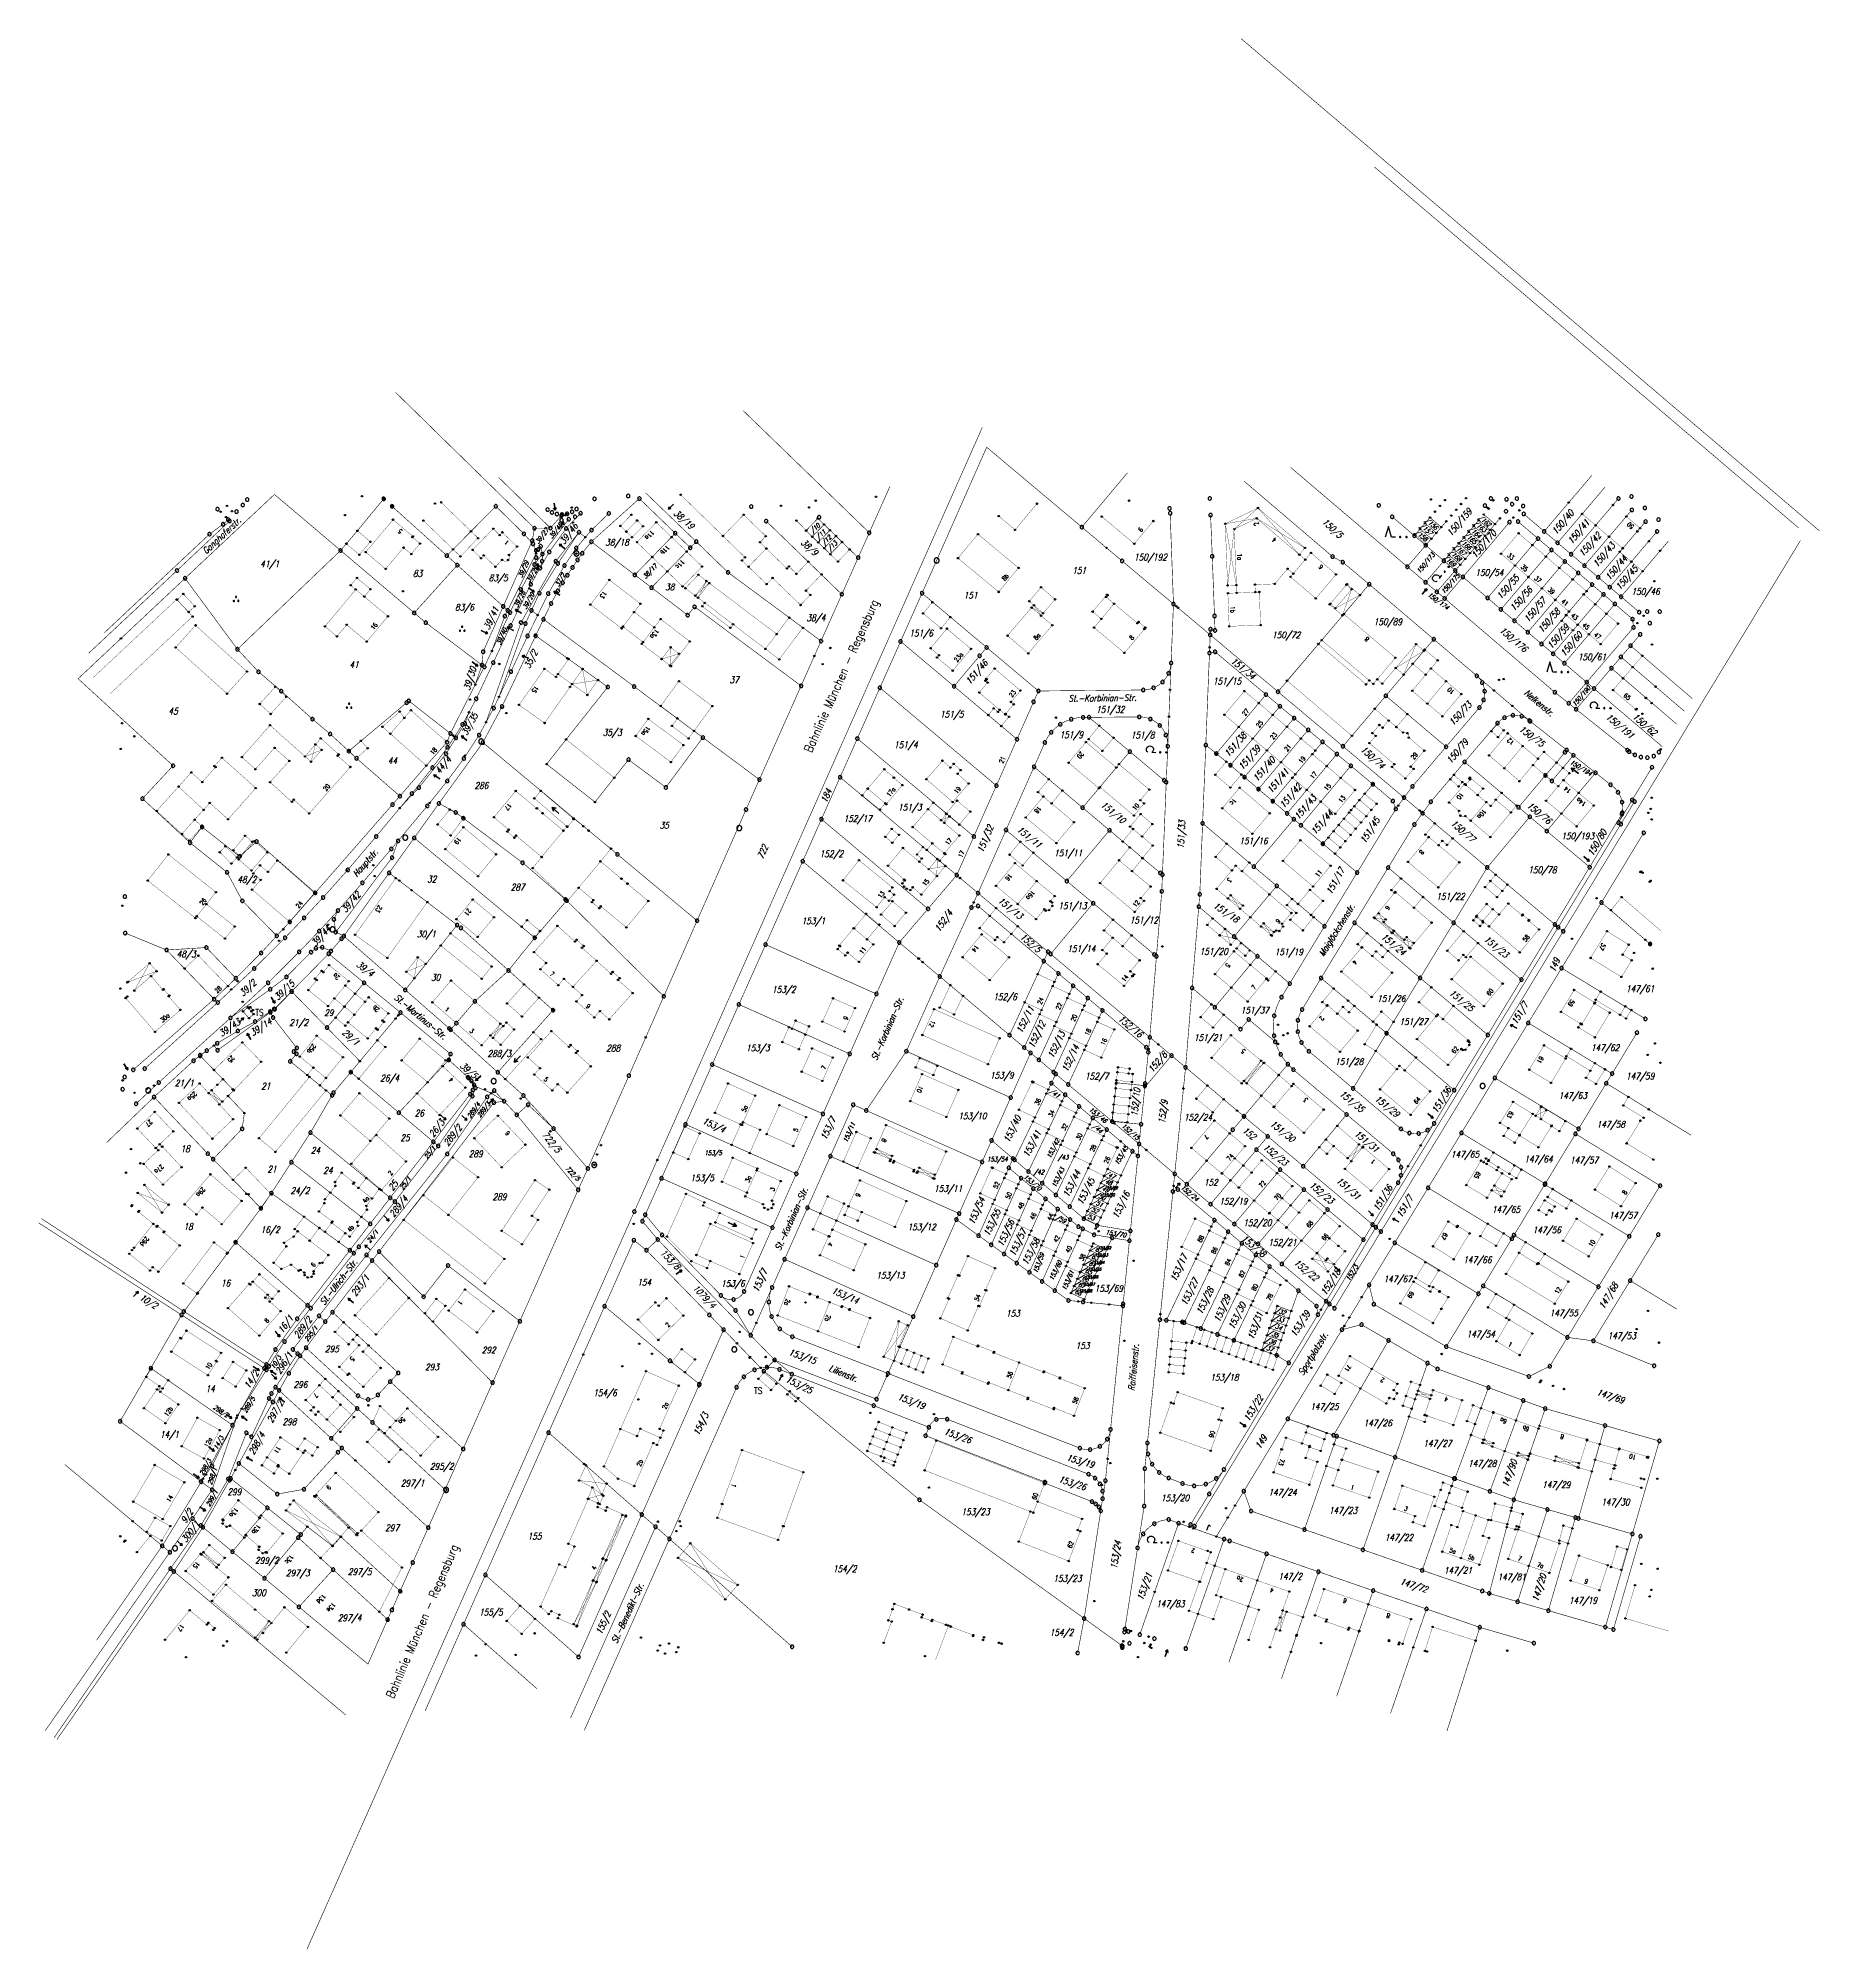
# Model space of a CAD drawing. Extents: x 4468056 to 4468688, y 5348625 to 5349303.
import ezdxf
from ezdxf.enums import TextEntityAlignment as Align

# ---------------------------------------------------------------- set-up
doc = ezdxf.new("R2010")
doc.units = 0
doc.linetypes.add('PCMAP-LINIENTYP_046', pattern=[1, 0.35, -0.3, 0.35])
doc.layers.get('0').update_dxf_attribs({"linetype": 'CONTINUOUS'})
for name, color, linetype in [('B-T017-AMTL_PUNKTE_G-KOORDINATE', 216, 'CONTINUOUS'), ('B-T018-AMTL_PUNKTE_D-KOORDINATE', 216, 'CONTINUOUS'), ('B-T020-AMTL_FR-PFEIL', 7, 'CONTINUOUS'), ('B-T021-AMTL_ZUGEHOERIGKEITSHAKE', 7, 'CONTINUOUS'), ('B-T023-AMTL_PFEIL_FUER_TREPPEN_', 7, 'CONTINUOUS'), ('B-T024-AMTL_NUTZUNGSARTENSYMBOL', 7, 'CONTINUOUS'), ('L-T034-AMTL_FLGR_ABGEM', 216, 'CONTINUOUS'), ('L-T044-AMTL_GEBAEUDELINIE', 136, 'CONTINUOUS'), ('L-T046-AMTL_ARK_PASS_DURCHF_DIA', 136, 'PCMAP-LINIENTYP_046'), ('L-T047-AMTL_GEB_-TREPPE_TG-ZUFA', 136, 'CONTINUOUS'), ('T-T004-HAUSNUMMER_GEBAEUDETEXT', 16, 'CONTINUOUS'), ('T-T010-PARK_-_SPORTPLAETZE_BAHN', 7, 'CONTINUOUS'), ('T-T018-FLURNUMMER', 7, 'CONTINUOUS'), ('T-T023-FLURNUMMERNTEXT_ZU_VERME', 7, 'CONTINUOUS'), ('T-T026-STRASSENNAMEN', 7, 'CONTINUOUS')]:
    doc.layers.add(name, color=color, linetype=linetype)
doc.styles.add('PCMAP-TEXTTYP_004', font='simplex')
doc.styles.add('PCMAP-TEXTTYP_010', font='simplex')
doc.styles.add('PCMAP-TEXTTYP_018', font='simplex', dxfattribs={"oblique": 15})
doc.styles.add('PCMAP-TEXTTYP_023', font='simplex', dxfattribs={"oblique": 15})
doc.styles.add('PCMAP-TEXTTYP_026', font='simplex', dxfattribs={"oblique": 15})

msp = doc.modelspace()

# ---------------------------------------------------------------- texts
at = {"layer": 'T-T004-HAUSNUMMER_GEBAEUDETEXT', "style": 'PCMAP-TEXTTYP_004', "width": 0.833333}
for s, rotation, p in [('5', 139.91629, (4468185.45, 5349128.2)), ('11a', 225.80267, (4468273.57, 5349128.46)), ('6', 50.01922, (4468447.23, 5349127.57)), ('2', 115.68018, (4468488.98, 5349130.43)), ('50', 139.57252, (4468622.18, 5349129.83)), ('1', 135.791, (4468223.24, 5349124.15)), ('11b', 225.85996, (4468279.01, 5349123.2)), ('4', 139.57252, (4468495.39, 5349125.1)), ('11c', 225.68808, (4468284.34, 5349118.06)), ('1a', 272.21225, (4468481.25, 5349120.05)), ('6', 139.57252, (4468511.9, 5349115.56)), ('33', 319.59586, (4468576.85, 5349119.24)), ('35', 319.59586, (4468581.7, 5349115.12)), ('8b', 50.30569, (4468398.88, 5349110.27)), ('37', 319.59586, (4468586.47, 5349111.06)), ('39', 319.53856, (4468591.23, 5349107)), ('13', 232.56357, (4468256.57, 5349106.9)), ('1b', 272.26954, (4468478.84, 5349101.38)), ('41', 319.71045, (4468596.02, 5349102.92)), ('16', 50.13381, (4468175.04, 5349092.86)), ('43', 319.93963, (4468599.45, 5349097.9)), ('45', 319.88234, (4468603.53, 5349094.47)), ('13a', 232.56357, (4468275.1, 5349093.46)), ('8a', 49.44626, (4468410.11, 5349089.2)), ('8', 50.53488, (4468444.07, 5349089.3)), ('8', 139.68711, (4468528.25, 5349089.94)), ('47', 319.93963, (4468607.61, 5349091.03)), ('23a', 49.96192, (4468381.94, 5349081.47)), ('15', 234.68351, (4468232.36, 5349073.38)), ('23', 50.01922, (4468401.41, 5349068.99)), ('10', 139.8017, (4468558.48, 5349071.21)), ('65', 319.53856, (4468618.14, 5349069.54)), ('27', 49.90462, (4468484.06, 5349062.36)), ('25', 49.96192, (4468489.02, 5349058.19)), ('15a', 233.4803, (4468271.96, 5349059.11)), ('23', 49.96192, (4468494.03, 5349053.99)), ('12', 140.48925, (4468579.66, 5349053.3)), ('18', 48.47223, (4468196.05, 5349048.61)), ('21', 66.00474, (4468398.2, 5349045.5)), ('20', 230.04255, (4468425.85, 5349050.04)), ('21', 49.90462, (4468499.02, 5349049.81)), ('19', 49.96192, (4468504.1, 5349045.53)), ('29', 49.73274, (4468543.91, 5349046.88)), ('17', 49.96192, (4468508.18, 5349040.01)), ('20', 48.47223, (4468158.14, 5349035.71)), ('17a', 49.90462, (4468357.97, 5349033.66)), ('19', 49.38896, (4468381.9, 5349034.77)), ('1c', 229.64148, (4468479.99, 5349033.42)), ('15', 49.96192, (4468513.14, 5349035.84)), ('13', 49.96192, (4468518.24, 5349031.56)), ('10', 230.09985, (4468560.47, 5349035.55)), ('14', 139.97359, (4468599.81, 5349036.11)), ('14a', 145.70317, (4468605.17, 5349031.63)), ('17', 230.21444, (4468222.87, 5349031.72)), ('18', 229.98526, (4468410.73, 5349030.67)), ('10', 49.96192, (4468445.13, 5349028.84)), ('10a', 230.09985, (4468568.54, 5349029.59)), ('19', 230.38633, (4468204.97, 5349019.64)), ('17', 49.84733, (4468378.77, 5349016.48)), ('17', 66.06203, (4468383.71, 5349012.08)), ('8', 230.09985, (4468546.43, 5349015.16)), ('16', 230.27174, (4468400.39, 5349006.76)), ('11', 49.90462, (4468509.98, 5349005.22)), ('13', 51.33702, (4468354.91, 5348997.68)), ('15', 49.84733, (4468370.68, 5349001.97)), ('16a', 230.44362, (4468408.51, 5349000.82)), ('3', 230.04255, (4468478.27, 5349005.29)), ('26', 51.6235, (4468114.4, 5348995.22)), ('24', 48.47223, (4468148.44, 5348994.21)), ('23', 234.33974, (4468176.94, 5348995.51)), ('21', 230.32903, (4468208.59, 5348994.37)), ('12', 50.2484, (4468445.28, 5348994.49)), ('6', 230.15715, (4468534.37, 5348995.41)), ('9', 47.61279, (4468495.96, 5348988.73)), ('11', 50.64947, (4468348.34, 5348977.89)), ('14', 230.04255, (4468388.56, 5348981.46)), ('58', 49.90462, (4468583.58, 5348982.25)), ('57', 238.40774, (4468610.72, 5348982.08)), ('7', 318.22076, (4468237.36, 5348970.76)), ('5', 230.44362, (4468477.68, 5348975.02)), ('4', 229.75608, (4468522.74, 5348976.13)), ('28', 43.37291, (4468119.55, 5348964.07)), ('2a', 140.83303, (4468163.23, 5348969.99)), ('14', 50.13381, (4468441.31, 5348968.06)), ('7', 50.2484, (4468487.41, 5348965.31)), ('60', 50.01922, (4468570.76, 5348963.13)), ('2b', 140.77573, (4468177.25, 5348958.56)), ('1', 319.19479, (4468200.1, 5348958.21)), ('9', 318.04887, (4468250.15, 5348959.34)), ('24', 65.25989, (4468411.76, 5348960.06)), ('22', 65.2026, (4468418.3, 5348958.16)), ('59', 238.86611, (4468599.64, 5348962.13)), ('30a', 40.85189, (4468100.19, 5348953.7)), ('3', 318.79372, (4468208.86, 5348950.59)), ('9', 65.89015, (4468342.97, 5348954.51)), ('12', 245.79889, (4468372.84, 5348954.76)), ('20', 65.2026, (4468423.61, 5348953.98)), ('18', 65.2026, (4468428.52, 5348948.98)), ('2', 230.15715, (4468511.02, 5348956.23)), ('25b', 230.55822, (4468153.54, 5348946.38)), ('16', 65.1453, (4468434.2, 5348945.56)), ('62', 50.07651, (4468558.34, 5348942.63)), ('25', 224.19839, (4468124.79, 5348942.19)), ('7', 66.00474, (4468335.14, 5348936.96)), ('5', 139.8017, (4468484.4, 5348943.82)), ('61', 238.86611, (4468588.66, 5348942.05)), ('4', 136.59314, (4468203.53, 5348933.58)), ('5', 318.22076, (4468235.19, 5348933.45)), ('10', 246.37185, (4468368.52, 5348931.54)), ('25a', 223.16706, (4468111.48, 5348929.45)), ('5a', 65.54637, (4468306.84, 5348921.86)), ('36', 64.34316, (4468410.75, 5348924.29)), ('3', 139.62982, (4468506.59, 5348926.53)), ('64', 50.36299, (4468544.89, 5348924.73)), ('27', 223.39624, (4468095.67, 5348919.47)), ('34', 64.40046, (4468415.63, 5348920.14)), ('32', 64.34316, (4468420.22, 5348915.32)), ('63', 238.29315, (4468578.03, 5348922.58)), ('6', 133.55646, (4468223.52, 5348914.62)), ('5', 66.00474, (4468325.22, 5348914.85)), ('8', 246.19996, (4468355.51, 5348912.88)), ('30', 64.40046, (4468425.44, 5348911.91)), ('7', 229.81337, (4468470.04, 5348914.21)), ('28', 64.34316, (4468430.36, 5348907.79)), ('26', 64.62964, (4468435.32, 5348903.6)), ('74', 49.84733, (4468478.62, 5348904.6)), ('1', 140.94762, (4468530.45, 5348904.72)), ('27a', 223.05247, (4468099.7, 5348903.61)), ('2', 49.44626, (4468181.22, 5348899.46)), ('3a', 66.23392, (4468308.13, 5348896.9)), ('52', 65.89015, (4468396.13, 5348894.7)), ('72', 49.90462, (4468490, 5348895.04)), ('65', 238.69422, (4468566.34, 5348901.16)), ('29a', 229.4123, (4468114.31, 5348895.56)), ('4a', 52.08186, (4468172.14, 5348889.57)), ('3', 66.17663, (4468316.96, 5348893.82)), ('6', 246.02808, (4468346.32, 5348893.49)), ('50', 65.94744, (4468400.47, 5348891.02)), ('70', 49.84733, (4468495.44, 5348890.54)), ('8', 57.75415, (4468619.05, 5348892.61)), ('48', 65.94744, (4468404.82, 5348887.36)), ('46', 65.83285, (4468409.15, 5348883.72)), ('44', 65.89015, (4468415.22, 5348883.44)), ('29d', 231.18847, (4468094.31, 5348878.07)), ('4b', 52.25375, (4468166.74, 5348879.29)), ('42', 65.66096, (4468417.47, 5348875.64)), ('88', 64.34316, (4468468.54, 5348875.68)), ('68', 49.90462, (4468506.82, 5348880.85)), ('66', 49.96192, (4468512.25, 5348876.3)), ('67', 238.52233, (4468554.63, 5348879.5)), ('1', 66.11933, (4468306.29, 5348869.83)), ('4', 244.19461, (4468336.41, 5348876.06)), ('40', 65.66096, (4468421.78, 5348871.95)), ('38', 65.77555, (4468426.56, 5348869.08)), ('86', 64.17127, (4468473.38, 5348871.56)), ('84', 64.28587, (4468478.26, 5348867.45)), ('10', 58.3271, (4468607.08, 5348874.09)), ('6', 52.54023, (4468153.9, 5348866.96)), ('82', 64.17127, (4468483.16, 5348863.26)), ('54', 66.17663, (4468389.43, 5348854.82)), ('80', 64.05668, (4468487.72, 5348858.44)), ('78', 64.17127, (4468493.01, 5348854.98)), ('69', 238.9234, (4468542.7, 5348858.71)), ('12', 58.55629, (4468595.05, 5348857.32)), ('1', 232.1052, (4468205.44, 5348855.42)), ('2a', 248.72098, (4468321.4, 5348855.95)), ('2b', 248.54909, (4468335.77, 5348850.34)), ('8', 48.9306, (4468137.35, 5348847.12)), ('2', 44.28964, (4468279.45, 5348845.64)), ('1', 329.27884, (4468577.13, 5348839.24)), ('10', 57.0666, (4468116.58, 5348830.52)), ('5', 227.46425, (4468167.26, 5348835.48)), ('56', 68.75494, (4468400.92, 5348827.46)), ('71', 239.78284, (4468520.43, 5348832.71)), ('2', 149.77117, (4468533.7, 5348827.4)), ('12b', 55.11854, (4468101.9, 5348813.95)), ('7', 227.40695, (4468154.33, 5348822.52)), ('2a', 66.00474, (4468278.71, 5348816.54)), ('58', 68.75494, (4468424.21, 5348818.37)), ('4', 160.94385, (4468556.19, 5348820.77)), ('5a', 227.17777, (4468185.24, 5348814.04)), ('6a', 161.80328, (4468577.02, 5348812.99)), ('6b', 160.199, (4468585.03, 5348810.2)), ('12a', 61.02, (4468116.2, 5348802.96)), ('11', 236.28779, (4468140.88, 5348803.75)), ('90', 70.5311, (4468472.7, 5348806.41)), ('8', 163.75134, (4468597.29, 5348807.5)), ('2b', 66.17663, (4468269.69, 5348796.22)), ('73', 251.01281, (4468496.62, 5348799.29)), ('10', 164.267, (4468622.86, 5348800.26)), ('9', 229.01123, (4468158.88, 5348789.88)), ('1', 249.86689, (4468302.17, 5348790.5)), ('1', 341.31096, (4468521.31, 5348788.35)), ('14', 59.7022, (4468102.83, 5348783.55)), ('60', 68.86953, (4468409.89, 5348784.36)), ('3', 341.19637, (4468540.3, 5348780.89)), ('13a', 230.15715, (4468125.97, 5348781.93)), ('13b', 231.76143, (4468133.86, 5348776)), ('62', 68.75494, (4468422.49, 5348767.26)), ('15', 229.58419, (4468112.35, 5348762.84)), ('13c', 231.36036, (4468145.55, 5348765.26)), ('2', 160.48548, (4468466.47, 5348767.1)), ('5a', 340.7953, (4468556.36, 5348766.07)), ('5b', 340.7953, (4468562.97, 5348763.77)), ('7', 341.42555, (4468580.68, 5348763.21)), ('7a', 341.36825, (4468587.42, 5348760.93)), ('4', 66.06203, (4468253.71, 5348759.54)), ('2a', 160.71466, (4468483.61, 5348756.87)), ('9', 341.59744, (4468604.26, 5348755.06)), ('13d', 225.00053, (4468157.15, 5348751.26)), ('4', 160.82925, (4468494.39, 5348753.11)), ('6', 160.94385, (4468520.29, 5348749.33)), ('13e', 228.38098, (4468160.55, 5348748.26)), ('8', 160.94385, (4468535.69, 5348744.02)), ('17', 230.21444, (4468106.76, 5348740.63))]:
    msp.add_text(s, height=1.6, rotation=rotation, dxfattribs=at).set_placement(p)
for p in [(4468133.06, 5348956.21), (4468309.94, 5348822.08)]:
    msp.add_text('TS', height=2.3, dxfattribs=at).set_placement(p)
at = {"layer": 'T-T010-PARK_-_SPORTPLAETZE_BAHN', "style": 'PCMAP-TEXTTYP_010', "width": 0.833333}
for rotation, p in [(66.00474, (4468330.32, 5349049.23)), (66.86418, (4468182.12, 5348713.86))]:
    msp.add_text('Bahnlinie München - Regensburg', height=3.1, rotation=rotation, dxfattribs=at).set_placement(p)
at = {"layer": 'T-T018-FLURNUMMER', "style": 'PCMAP-TEXTTYP_018', "oblique": 15, "width": 0.833333}
for s, height, rotation, p in [('38/19', 2.3, 317.99158, (4468281.15, 5349134.12)), ('150/159', 2.3, 49.38896, (4468557.13, 5349126)), ('150/40', 2.3, 49.67544, (4468594.36, 5349126.63)), ('39/27', 1.6, 52.19646, (4468233.5, 5349123.38)), ('39/45', 1.6, 51.05054, (4468238.3, 5349125.27)), ('39/46', 2.3, 52.82671, (4468242.6, 5349123.07)), ('150/5', 2.3, 316.55918, (4468511.24, 5349131.08)), ('150/170', 2.3, 49.73274, (4468565.83, 5349118.2)), ('150/41', 2.3, 50.07651, (4468600, 5349123.2)), ('150/42', 2.3, 48.24305, (4468603.87, 5349118.8)), ('38/9', 2.3, 316.96025, (4468326.32, 5349123.73)), ('150/43', 2.3, 49.50355, (4468608.94, 5349115.08)), ('39/29', 1.6, 65.94744, (4468227.65, 5349111.39)), ('39/26', 1.6, 57.52496, (4468230.33, 5349109.72)), ('38/17', 1.6, 45.60744, (4468271.45, 5349111.02)), ('150/173', 1.6, 50.42029, (4468546.02, 5349112.92)), ('150/44', 2.3, 50.13381, (4468613.34, 5349110.41)), ('150/45', 2.3, 48.58682, (4468616.92, 5349106.97)), ('37/2', 1.6, 60.67623, (4468240.71, 5349108.21)), ('150/175', 1.6, 48.35764, (4468554.63, 5349105.66)), ('150/55', 2.3, 48.52952, (4468574.78, 5349103.66)), ('150/56', 2.3, 48.18575, (4468579.49, 5349099.51)), ('39/41', 2.3, 64.57234, (4468215.96, 5349092.84)), ('39/28', 1.6, 63.19725, (4468226.15, 5349100.8)), ('39/20', 1.6, 60.96271, (4468229.17, 5349100.2)), ('150/174', 1.6, 323.72115, (4468548.67, 5349105.13)), ('150/57', 2.3, 49.56085, (4468584.49, 5349095.52)), ('150/58', 2.3, 48.75871, (4468589.39, 5349091.78)), ('39/40', 1.6, 67.03606, (4468220.04, 5349087.52)), ('150/59', 2.3, 49.79003, (4468592.73, 5349086.12)), ('150/176', 2.3, 319.42397, (4468574.1, 5349092.57)), ('150/60', 2.3, 49.73274, (4468597.36, 5349083.42)), ('39/30', 2.3, 72.82294, (4468209.07, 5349071.38)), ('35/2', 2.3, 63.42643, (4468230.33, 5349079.09)), ('151/46', 2.3, 49.15978, (4468386.47, 5349073.49)), ('151/34', 2.3, 320.97096, (4468478.78, 5349081.59)), ('150/73', 2.3, 46.86795, (4468557.81, 5349058.9)), ('150/190', 1.6, 49.79003, (4468601.17, 5349065.75)), ('39/35', 2.3, 61.1346, (4468208.09, 5349055.34)), ('150/191', 2.3, 319.99693, (4468611.82, 5349061.78)), ('150/62', 2.3, 318.85101, (4468621.25, 5349061.91)), ('151/38', 2.3, 48.70141, (4468478.15, 5349047.79)), ('150/79', 2.3, 50.42029, (4468557.04, 5349045.36)), ('150/75', 2.3, 323.49197, (4468581.06, 5349057.35)), ('44/4', 2.3, 50.59217, (4468198.44, 5349041.72)), ('151/39', 2.3, 49.44626, (4468483.21, 5349043.17)), ('151/40', 2.3, 49.21708, (4468488.37, 5349039.09)), ('150/74', 2.3, 318.33535, (4468524.85, 5349050.31)), ('150/194', 1.6, 328.30482, (4468599.13, 5349045.67)), ('151/41', 2.3, 50.1911, (4468493.41, 5349034.9)), ('151/42', 2.3, 49.73274, (4468497.81, 5349029.64)), ('151/43', 2.3, 50.01922, (4468503.07, 5349025.56)), ('151/10', 2.3, 320.45529, (4468432.72, 5349030.59)), ('151/33', 2.3, 86.80311, (4468462.31, 5349015.35)), ('151/44', 2.3, 49.56085, (4468508.98, 5349020.19)), ('151/45', 2.3, 57.63955, (4468526.63, 5349017.07)), ('150/76', 2.3, 320.3407, (4468583.77, 5349030.39)), ('151/32', 2.3, 67.72361, (4468391.13, 5349013.85)), ('150/77', 2.3, 319.0802, (4468556.85, 5349024.07)), ('150/80', 2.3, 59.35843, (4468607.34, 5349012.64)), ('151/17', 2.3, 61.42108, (4468514.69, 5348999.02)), ('39/42', 2.3, 49.27437, (4468165.14, 5348992.58)), ('152/4', 2.3, 54.54558, (4468375.65, 5348985.74)), ('151/18', 2.3, 325.89839, (4468472.58, 5348994.73)), ('39/44', 2.3, 47.89927, (4468154.41, 5348980.56)), ('152/5', 2.3, 319.76774, (4468404.06, 5348983.84)), ('151/24', 2.3, 320.398, (4468532.14, 5348983.84)), ('151/23', 2.3, 320.56989, (4468568.53, 5348982.94)), ('39/4', 2.3, 323.1482, (4468168.68, 5348973.95)), ('39/15', 2.3, 42.85724, (4468141.06, 5348961.52)), ('152/11', 2.3, 63.71291, (4468404.88, 5348949.78)), ('151/25', 2.3, 320.45529, (4468556.27, 5348963.92)), ('151/7', 2.3, 59.7022, (4468580.37, 5348952.92)), ('39/43', 2.3, 34.37747, (4468121.17, 5348948.65)), ('39/14', 2.3, 33.74721, (4468132.21, 5348948.91)), ('152/12', 2.3, 64.62964, (4468409.09, 5348944.5)), ('152/13', 2.3, 64.51505, (4468416.03, 5348940.88)), ('152/16', 2.3, 319.88234, (4468438.89, 5348954.74)), ('29/1', 2.3, 317.99158, (4468163.69, 5348949.97)), ('152/14', 2.3, 64.51505, (4468421, 5348936.06)), ('39/5', 2.3, 318.79372, (4468205.43, 5348938.19)), ('152/8', 2.3, 49.56085, (4468451.18, 5348935.81)), ('151/36', 2.3, 58.4417, (4468552.09, 5348921.42)), ('289/3', 1.6, 52.48293, (4468212.82, 5348919.97)), ('152/10', 2.3, 84.05291, (4468445.88, 5348920.38)), ('152/9', 2.3, 82.90699, (4468455.58, 5348917.84)), ('151/35', 2.3, 320.51259, (4468517.36, 5348928.17)), ('151/29', 2.3, 320.62718, (4468529.84, 5348926.38)), ('26/3', 2.3, 52.25375, (4468196.27, 5348912.89)), ('289/2', 2.3, 52.08186, (4468201.41, 5348909.81)), ('153/4', 2.3, 335.12301, (4468291.39, 5348918.14)), ('153/40', 2.3, 64.05668, (4468400.31, 5348911)), ('153/46', 1.6, 320.85636, (4468428.59, 5348922.67)), ('152/15', 1.6, 319.36667, (4468440.17, 5348916.86)), ('151/30', 2.3, 321.08555, (4468492.75, 5348917.51)), ('722/5', 2.3, 308.70966, (4468234.63, 5348913.94)), ('153/41', 2.3, 62.73888, (4468407.22, 5348905.8)), ('153/42', 1.6, 63.19725, (4468415.06, 5348905.45)), ('25/1', 1.6, 52.54023, (4468185.4, 5348894.37)), ('153/43', 1.6, 64.28587, (4468416.88, 5348895.19)), ('153/44', 2.3, 63.7702, (4468421.4, 5348891.61)), ('153/45', 2.3, 63.19725, (4468426.32, 5348888.94)), ('151/31', 2.3, 318.39265, (4468516.2, 5348897.46)), ('289/4', 2.3, 51.45161, (4468182.17, 5348884.56)), ('153/54', 2.3, 66.80688, (4468387.92, 5348881.96)), ('153/16', 2.3, 64.17127, (4468438.94, 5348884.06)), ('152/23', 2.3, 319.65315, (4468506.65, 5348895.8)), ('153/55', 2.3, 64.80153, (4468393.26, 5348877.83)), ('153/56', 2.3, 65.2026, (4468398.18, 5348874.09)), ('24/1', 1.6, 50.82136, (4468173.71, 5348875.54)), ('153/57', 2.3, 64.40046, (4468402.33, 5348870.74)), ('153/58', 2.3, 63.19725, (4468406.87, 5348867.58)), ('153/70', 1.6, 350.76476, (4468434.5, 5348878.74)), ('153/38', 2.3, 319.76774, (4468482.55, 5348876.9)), ('153/8', 2.3, 314.26735, (4468276.52, 5348871.95)), ('153/59', 1.6, 69.04141, (4468410.31, 5348864.81)), ('153/17', 2.3, 65.08801, (4468459.49, 5348861.71)), ('293/1', 2.3, 52.76941, (4468168.65, 5348856.51)), ('153/7', 2.3, 66.63499, (4468311.42, 5348857.98)), ('153/60', 1.6, 63.25454, (4468415.91, 5348862.17)), ('153/61', 1.6, 66.34851, (4468420.5, 5348858.69)), ('153/27', 2.3, 63.71291, (4468463.2, 5348853.23)), ('152/22', 2.3, 320.68448, (4468501.17, 5348868.27)), ('152/18', 2.3, 57.81144, (4468512.68, 5348856.83)), ('152/3', 1.6, 58.90006, (4468521.12, 5348861.93)), ('10/2', 2.3, 327.78915, (4468091.82, 5348855.72)), ('1079/4', 2.3, 313.52251, (4468288.04, 5348859.51)), ('153/14', 2.3, 336.21163, (4468337.24, 5348857.96)), ('153/28', 2.3, 64.68694, (4468468.72, 5348850.09)), ('153/29', 2.3, 66.11933, (4468474.97, 5348847.33)), ('16/1', 2.3, 52.9986, (4468142.7, 5348843.42)), ('153/30', 2.3, 63.42643, (4468479.98, 5348844.75)), ('153/31', 2.3, 69.84355, (4468487.02, 5348841.16)), ('153/39', 2.3, 57.52496, (4468501.92, 5348842.11)), ('295/1', 1.6, 50.99324, (4468151.53, 5348840.54)), ('296/1', 2.3, 56.66553, (4468141.89, 5348828.85)), ('153/15', 2.3, 340.22234, (4468322.01, 5348836.04)), ('14/2', 2.3, 57.18119, (4468130.82, 5348823.76)), ('10/3', 1.6, 58.61358, (4468139.81, 5348830.79)), ('153/25', 2.3, 333.9198, (4468320.9, 5348826.51)), ('147/69', 2.3, 341.48285, (4468608.56, 5348821.78)), ('298/2', 1.6, 326.29946, (4468117.92, 5348817)), ('289/5', 1.6, 57.63955, (4468129.82, 5348815.18)), ('297/2', 2.3, 60.27516, (4468139.03, 5348811.61)), ('154/3', 2.3, 64.57234, (4468290.32, 5348807.13)), ('153/19', 2.3, 338.56076, (4468360.64, 5348820.25)), ('153/22', 2.3, 58.4417, (4468485.38, 5348812.12)), ('153/26', 2.3, 339.82127, (4468377.1, 5348807.92)), ('14/3', 1.6, 61.53567, (4468119.6, 5348802.22)), ('298/4', 2.3, 60.67623, (4468132.56, 5348800.29)), ('298/3', 1.6, 59.7595, (4468114.5, 5348793.08)), ('298/1', 1.6, 71.33325, (4468117.6, 5348789.72)), ('147/90', 2.3, 70.6457, (4468577.3, 5348788.78)), ('299/1', 1.6, 60.04598, (4468116.87, 5348782.02)), ('9/2', 2.3, 57.0093, (4468108.42, 5348776.04)), ('300/1', 2.3, 53.39967, (4468108.51, 5348769.18)), ('153/24', 2.3, 80.61516, (4468438.55, 5348759.89)), ('153/21', 2.3, 69.78626, (4468447.78, 5348748.66)), ('147/72', 2.3, 341.82662, (4468538.81, 5348754.7)), ('147/20', 2.3, 72.36457, (4468587.95, 5348748.26)), ('155/2', 2.3, 65.43178, (4468255.78, 5348736.58))]:
    msp.add_text(s, height=height, rotation=rotation, dxfattribs=at).set_placement(p)
for s, rotation, p in [('/10', 43.20102, (4468332.1, 5349128.47)), ('/11', 43.20102, (4468334.14, 5349126.29)), ('/158', 321.14284, (4468546.04, 5349125.84)), ('/157', 319.42397, (4468547.77, 5349128.04)), ('/156', 317.24673, (4468549.69, 5349130.04)), ('/164', 318.85101, (4468565.07, 5349127)), ('/163', 320.3407, (4468566.9, 5349129.03)), ('/162', 319.53856, (4468568.56, 5349131.06)), ('/12', 44.97719, (4468336.18, 5349124.31)), ('/13', 44.40423, (4468338.29, 5349122.2)), ('/168', 317.59051, (4468558.02, 5349118.81)), ('/167', 318.27805, (4468559.76, 5349120.8)), ('/166', 320.3407, (4468561.59, 5349122.76)), ('/165', 320.22611, (4468563.47, 5349124.85)), ('/169', 319.0802, (4468556.09, 5349116.88)), ('/48', 334.43547, (4468434.76, 5348896.75)), ('/47', 335.00842, (4468435.82, 5348898.98)), ('/51', 334.43547, (4468431.5, 5348889.02)), ('/50', 334.60735, (4468432.4, 5348891.44)), ('/49', 333.9198, (4468433.62, 5348894.17)), ('/53', 333.74792, (4468428.59, 5348884.28)), ('/52', 332.77389, (4468429.93, 5348886.74)), ('/63', 336.7273, (4468429.95, 5348870.1)), ('/62', 334.77924, (4468431.24, 5348872.67)), ('/66', 336.26893, (4468426.56, 5348862.5)), ('/65', 335.18031, (4468427.65, 5348865.08)), ('/64', 334.95113, (4468428.9, 5348867.58)), ('/68', 336.95648, (4468423.97, 5348857.67)), ('/67', 336.67, (4468425.21, 5348860.11)), ('/33', 340.6807, (4468495.77, 5348848)), ('/32', 342.68606, (4468496.44, 5348850.57)), ('/35', 339.24831, (4468493.83, 5348842.65)), ('/34', 336.44082, (4468495.01, 5348845.33)), ('/37', 343.14442, (4468491.98, 5348837.58)), ('/36', 341.36825, (4468492.9, 5348840.08))]:
    msp.add_text(s, height=1.6, rotation=rotation, dxfattribs=at).set_placement(p, align=Align.CENTER)
for s, height, p in [('38/18', 2.3, (4468257.15, 5349122.91)), ('41/1', 2.3, (4468134.79, 5349115.26)), ('83', 2.3, (4468188.97, 5349111.84)), ('151', 2.3, (4468422.74, 5349112.95)), ('150/192', 2.3, (4468444.66, 5349117.64)), ('150/54', 2.3, (4468565.7, 5349112.18)), ('83/5', 2.3, (4468215.84, 5349110.29)), ('38', 2.3, (4468278.37, 5349107.06)), ('150/46', 2.3, (4468621.07, 5349105.49)), ('83/6', 2.3, (4468203.88, 5349099.88)), ('38/4', 2.3, (4468328.52, 5349096.16)), ('150/89', 2.3, (4468529.67, 5349094.73)), ('151/6', 2.3, (4468364.99, 5349090.68)), ('150/72', 2.3, (4468493.61, 5349090.05)), ('41', 2.3, (4468166.46, 5349079.56)), ('150/61', 2.3, (4468602.05, 5349082.28)), ('37', 2.3, (4468301.22, 5349074.17)), ('151/15', 2.3, (4468472.63, 5349073.66)), ('45', 2.3, (4468102.29, 5349063.05)), ('151/5', 2.3, (4468375.83, 5349061.94)), ('35/3', 2.3, (4468256.26, 5349055.49)), ('151/4', 2.3, (4468359.57, 5349051.1)), ('151/9', 2.3, (4468418.24, 5349054.66)), ('151/8', 2.3, (4468443.52, 5349054.55)), ('44', 2.3, (4468180.05, 5349045.52)), ('286', 2.3, (4468210.77, 5349036.67)), ('152/17', 2.3, (4468341.66, 5349024.95)), ('151/3', 2.3, (4468360.98, 5349028.95)), ('35', 2.3, (4468276.43, 5349022.55)), ('151/16', 2.3, (4468482.04, 5349017.03)), ('150/193', 2.3, (4468596.15, 5349018.78)), ('152/2', 2.3, (4468333.18, 5349012.46)), ('151/11', 2.3, (4468416.32, 5349012.73)), ('48/2', 2.3, (4468126.69, 5349003.33)), ('32', 2.3, (4468193.96, 5349003.45)), ('150/78', 2.3, (4468584.46, 5349006.77)), ('287', 2.3, (4468223.64, 5349000.64)), ('151/22', 2.3, (4468551.86, 5348997.33)), ('151/13', 2.3, (4468417.82, 5348994.03)), ('30/1', 2.3, (4468190.33, 5348984.01)), ('153/1', 2.3, (4468326.75, 5348988.66)), ('151/12', 2.3, (4468443.16, 5348988.91)), ('48/3', 2.3, (4468105.2, 5348976.91)), ('151/14', 2.3, (4468420.99, 5348978.8)), ('151/20', 2.3, (4468467.93, 5348977.83)), ('151/19', 2.3, (4468494.56, 5348977.67)), ('30', 2.3, (4468195.36, 5348968.58)), ('153/2', 2.3, (4468316.3, 5348964.34)), ('147/61', 2.3, (4468619.13, 5348964.61)), ('29', 2.3, (4468157.5, 5348956.12)), ('152/6', 2.3, (4468394.75, 5348961.76)), ('151/37', 2.3, (4468482.5, 5348956.99)), ('151/26', 2.3, (4468530.88, 5348961.11)), ('21/2', 2.3, (4468145.1, 5348952.62)), ('151/27', 2.3, (4468538.79, 5348952.93)), ('288', 2.3, (4468257.53, 5348943.57)), ('153/3', 2.3, (4468307.06, 5348943.61)), ('151/21', 2.3, (4468465.89, 5348947.28)), ('147/62', 2.3, (4468606.7, 5348943.7)), ('288/3', 2.3, (4468215.38, 5348941.63)), ('151/28', 2.3, (4468515.94, 5348938.76)), ('21/1', 2.3, (4468104.52, 5348931.18)), ('21', 2.3, (4468135.12, 5348930.05)), ('26/4', 2.3, (4468177.36, 5348932.92)), ('153/9', 2.3, (4468393.58, 5348933.92)), ('152/7', 2.3, (4468427.26, 5348933.61)), ('147/59', 2.3, (4468619.13, 5348933.64)), ('147/63', 2.3, (4468595.25, 5348926.73)), ('26', 2.3, (4468189.6, 5348920.52)), ('153/10', 2.3, (4468382.31, 5348919.5)), ('152/24', 2.3, (4468462.33, 5348919.04)), ('147/58', 2.3, (4468608.75, 5348916.52)), ('25', 2.3, (4468184.51, 5348911.78)), ('147/64', 2.3, (4468583.1, 5348904.21)), ('24', 2.3, (4468157.18, 5348900.18)), ('153/5', 2.3, (4468287.34, 5348897.52)), ('152', 2.3, (4468469.43, 5348895.96)), ('24/2', 2.3, (4468145.55, 5348893.04)), ('289', 2.3, (4468217.2, 5348890.84)), ('153/11', 2.3, (4468373.76, 5348893.75)), ('153/50', 1, (4468433.23, 5348892.2)), ('153/49', 1, (4468434.27, 5348894.68)), ('152/19', 2.3, (4468474.89, 5348889.24)), ('152/20', 2.3, (4468483.38, 5348881.63)), ('147/65', 2.3, (4468571.56, 5348886.34)), ('147/57', 2.3, (4468613.08, 5348884.27)), ('18', 2.3, (4468107.6, 5348880.31)), ('16/2', 2.3, (4468134.98, 5348879.17)), ('153/12', 2.3, (4468364.34, 5348880.15)), ('152/21', 2.3, (4468492.26, 5348874.66)), ('147/56', 2.3, (4468586.05, 5348879.1)), ('153/63', 1, (4468430.8, 5348870.87)), ('153/62', 1, (4468431.94, 5348873.43)), ('147/66', 2.3, (4468561.42, 5348868.47)), ('153/13', 2.3, (4468353.25, 5348863)), ('153/66', 1, (4468427.34, 5348863.12)), ('153/65', 1, (4468428.44, 5348865.81)), ('153/64', 1, (4468429.58, 5348868.21)), ('147/67', 2.3, (4468533.17, 5348861.71)), ('16', 2.3, (4468120.88, 5348860.22)), ('154', 2.3, (4468268.51, 5348860.53)), ('153/6', 2.3, (4468298.22, 5348860.07)), ('153/68', 1, (4468425.19, 5348858.16)), ('153/67', 1, (4468426.15, 5348860.54)), ('153/69', 2.3, (4468430.71, 5348858.36)), ('153', 2.3, (4468399.26, 5348849.51)), ('147/55', 2.3, (4468592.09, 5348849.64)), ('147/54', 2.3, (4468562.63, 5348842.15)), ('147/53', 2.3, (4468612.63, 5348841.52)), ('295', 2.3, (4468157.76, 5348836.88)), ('292', 2.3, (4468213.36, 5348836.51)), ('293', 2.3, (4468193.24, 5348830.48)), ('153/18', 2.3, (4468471.71, 5348826.81)), ('14', 2.3, (4468115.44, 5348822.77)), ('296', 2.3, (4468146.6, 5348824.26)), ('154/6', 2.3, (4468252.87, 5348821.31)), ('147/25', 2.3, (4468507.16, 5348816.46)), ('14/1', 2.3, (4468099.23, 5348806.56)), ('298', 2.3, (4468142.68, 5348811.06)), ('147/26', 2.3, (4468526.1, 5348810.62)), ('147/27', 2.3, (4468547.27, 5348803.37)), ('295/2', 2.3, (4468194.96, 5348795.24)), ('147/28', 2.3, (4468563.14, 5348796.27)), ('299', 2.3, (4468123.15, 5348786.23)), ('297/1', 2.3, (4468184.64, 5348789.32)), ('147/24', 2.3, (4468492.33, 5348786.06)), ('147/29', 2.3, (4468589.39, 5348788.74)), ('153/23', 2.3, (4468383.44, 5348779.13)), ('153/20', 2.3, (4468454.19, 5348784.04)), ('147/23', 2.3, (4468513.8, 5348779.6)), ('147/30', 2.3, (4468610.38, 5348782.59)), ('297', 2.3, (4468179.11, 5348773.46)), ('155', 2.3, (4468229.6, 5348770.52)), ('147/22', 2.3, (4468533.59, 5348770.03)), ('299/2', 2.3, (4468132.96, 5348761.91)), ('154/2', 2.3, (4468337.89, 5348758.92)), ('297/3', 2.3, (4468143.93, 5348757.44)), ('297/5', 2.3, (4468165.89, 5348757.89)), ('147/2', 2.3, (4468495.87, 5348756.22)), ('147/21', 2.3, (4468554.54, 5348758.39)), ('147/81', 2.3, (4468573.6, 5348756.01)), ('300', 2.3, (4468131.86, 5348750.44)), ('147/83', 2.3, (4468452.55, 5348746.52)), ('147/19', 2.3, (4468598.87, 5348747.7)), ('297/4', 2.3, (4468162.3, 5348741.53)), ('155/5', 2.3, (4468212.42, 5348743.55))]:
    msp.add_text(s, height=height, dxfattribs=at).set_placement(p)
at = {"layer": 'T-T023-FLURNUMMERNTEXT_ZU_VERME', "style": 'PCMAP-TEXTTYP_023', "oblique": 15, "width": 0.833333}
for s, height, p in [('151', 2.3, (4468384.25, 5349104.13)), ('151/32', 2.3, (4468431.22, 5349063.65)), ('18', 2.3, (4468106.55, 5348907.86)), ('24', 2.3, (4468152.77, 5348907.3)), ('289', 2.3, (4468208.75, 5348906.09)), ('153/5', 1.6, (4468292.35, 5348906.76)), ('153/54', 1.6, (4468392.55, 5348904.51)), ('/43', 1.6, (4468417.67, 5348905.21)), ('147/65', 2.3, (4468557.01, 5348905.89)), ('147/57', 2.3, (4468599.29, 5348903.81)), ('21', 2.3, (4468137.35, 5348900.62)), ('/42', 1.6, (4468409.07, 5348899.96)), ('153', 2.3, (4468423.92, 5348838.05)), ('153/23', 2.3, (4468416.05, 5348755.5)), ('154/2', 2.3, (4468414.77, 5348736.34))]:
    msp.add_text(s, height=height, dxfattribs=at).set_placement(p)
for s, height, rotation, p in [('184', 2.3, 66.00474, (4468335.61, 5349031.47)), ('151/11', 2.3, 320.74177, (4468402.93, 5349021.82)), ('722', 2.3, 66.00474, (4468313.04, 5349011.6)), ('151/13', 2.3, 320.51259, (4468396.24, 5348996.66)), ('149', 2.3, 66.69229, (4468593.87, 5348971.45)), ('39/2', 2.3, 43.02913, (4468128.7, 5348962.92)), ('289/4', 1.6, 54.60288, (4468209.39, 5348919.71)), ('/41', 1.6, 322.46065, (4468414.61, 5348929.19)), ('153/7', 2.3, 64.28587, (4468335.42, 5348911.94)), ('153/11', 1.6, 66.29122, (4468342.94, 5348911.16)), ('/44', 1.6, 321.31473, (4468429.8, 5348916.77)), ('152', 2.3, 321.83039, (4468482.9, 5348915.14)), ('151/31', 2.3, 320.16882, (4468522.59, 5348913.99)), ('25/1', 1.6, 51.33702, (4468194.01, 5348905.25)), ('153/45', 1.6, 60.56164, (4468439.07, 5348903.11)), ('152/23', 2.3, 320.68448, (4468490.26, 5348909.18)), ('25', 2.3, 52.54023, (4468181.85, 5348893.95)), ('722/5', 1.6, 314.49653, (4468242.92, 5348901.94)), ('153/70', 1.6, 320.398, (4468405.34, 5348898.75)), ('152/24', 1.6, 320.22611, (4468461.1, 5348895.04)), ('151/36', 2.3, 58.15522, (4468531.2, 5348886.69)), ('151/7', 2.3, 59.64491, (4468539.57, 5348884.39)), ('/59', 1.6, 335.86786, (4468416.7, 5348884.08)), ('147/68', 2.3, 59.12924, (4468611.35, 5348852)), ('289/2', 2.3, 53.05589, (4468148.32, 5348841.61)), ('149', 2.3, 58.67088, (4468489.43, 5348802.33)), ('153/19', 2.3, 343.4309, (4468420.54, 5348798.6)), ('153/26', 2.3, 342.28499, (4468417.71, 5348790.92))]:
    msp.add_text(s, height=height, rotation=rotation, dxfattribs=at).set_placement(p)
at = {"layer": 'T-T026-STRASSENNAMEN', "style": 'PCMAP-TEXTTYP_026', "oblique": 15, "width": 0.833333}
for s, rotation, p in [('Ganghoferstr.', 43.20102, (4468115.63, 5349119.68)), ('St.-Korbinian-Str.', 0.74484, (4468421.44, 5349067.56)), ('Nelkenstr.', 319.99693, (4468582.79, 5349070.32)), ('Hauptstr.', 48.98789, (4468169.1, 5349005.25)), ('Maiglöckchenstr.', 58.26981, (4468511.99, 5348976.99)), ('St.-Martinus-Str.', 320.22611, (4468182.09, 5348962.31)), ('St.-Korbinian-Str.', 66.5204, (4468353.44, 5348940.1)), ('St.-Korbinian-Str.', 65.89015, (4468319.29, 5348872.69)), ('St.-Ulrich-Str.', 52.42564, (4468157.54, 5348853.34)), ('Sportplatzstr.', 58.72817, (4468504.66, 5348828.43)), ('Raiffeisenstr.', 84.68316, (4468444.87, 5348823.06)), ('Lilienstr.', 337.81592, (4468336.22, 5348830.35)), ('St.-Benedikt-Str.', 65.31719, (4468261.29, 5348733.41))]:
    msp.add_text(s, height=2.3, rotation=rotation, dxfattribs=at).set_placement(p)

# ---------------------------------------------------------------- blocks, each defined once
blk = doc.blocks.new('KREIS')
blk.add_circle((0, 0), 5)
blk = doc.blocks.new('SYM10')
for points in [[(2.507, 4.202), (0.958, 4.953), (-0.543, 5), (-2.185, 4.437), (-3.379, 3.608), (-4.249, 2.748), (-4.882, 1.357), (-5, 0.073)], [(-5, 0.073), (-4.953, -0.912)], [(2.493, -4.416), (3.726, -3.586), (4.455, -2.364), (5, -0.885), (4.933, 0.741), (4.464, 2.007), (3.69, 3.219), (2.507, 4.202)], [(-4.953, -0.912), (-4.698, -1.945), (-3.921, -3.398), (-2.642, -4.314), (-1.366, -4.81), (0.008, -5), (1.379, -4.834), (2.493, -4.416)]]:
    blk.add_lwpolyline(points)
blk = doc.blocks.new('SYM2')
blk.add_lwpolyline([(0.014, 4.998), (-0.117, 4.996), (-0.243, 4.989), (-0.382, 4.981), (-0.531, 4.968), (-0.714, 4.947), (-0.875, 4.92), (-1.102, 4.876), (-1.302, 4.825), (-1.487, 4.771), (-1.654, 4.716), (-1.834, 4.651), (-2.003, 4.578), (-2.165, 4.505), (-2.343, 4.418), (-2.504, 4.327), (-2.685, 4.218), (-2.853, 4.104), (-2.968, 4.022), (-3.116, 3.911), (-3.255, 3.794), (-3.4, 3.668), (-3.564, 3.506), (-3.668, 3.396), (-3.775, 3.276), (-3.892, 3.141), (-4.005, 2.993), (-4.092, 2.873), (-4.178, 2.747), (-4.263, 2.611), (-4.342, 2.479), (-4.433, 2.307), (-4.513, 2.143), (-4.573, 2.015), (-4.655, 1.824), (-4.705, 1.688), (-4.751, 1.551), (-4.801, 1.388), (-4.848, 1.224), (-4.892, 1.018), (-4.927, 0.84), (-4.96, 0.625), (-4.981, 0.404), (-4.995, 0.188), (-5, -0.038), (-4.993, -0.222), (-4.983, -0.4), (-4.958, -0.631), (-4.925, -0.85), (-4.881, -1.084), (-4.831, -1.284), (-4.768, -1.498), (-4.693, -1.722), (-4.609, -1.933), (-4.515, -2.145), (-4.412, -2.348), (-4.25, -2.632), (-4.114, -2.841), (-3.982, -3.019), (-3.846, -3.192), (-3.693, -3.366), (-3.541, -3.525), (-3.368, -3.689), (-3.225, -3.816), (-3.04, -3.97), (-2.846, -4.111), (-2.625, -4.256), (-2.428, -4.369), (-2.26, -4.459), (-2.057, -4.555), (-1.878, -4.634), (-1.637, -4.724), (-1.4, -4.797), (-1.201, -4.852), (-0.977, -4.904), (-0.722, -4.946), (-0.487, -4.975), (-0.272, -4.993), (0.015, -4.998), (0.278, -4.991), (0.537, -4.968), (0.762, -4.939), (1.011, -4.895), (1.231, -4.845), (1.493, -4.771), (1.722, -4.693), (1.935, -4.609), (2.165, -4.504), (2.357, -4.41), (2.577, -4.283), (2.756, -4.17), (2.925, -4.051), (3.067, -3.948), (3.212, -3.829), (3.384, -3.681), (3.519, -3.549), (3.651, -3.413), (3.793, -3.257), (3.94, -3.077), (4.069, -2.904), (4.191, -2.726), (4.317, -2.522), (4.435, -2.309), (4.536, -2.102), (4.62, -1.912), (4.698, -1.713), (4.759, -1.526), (4.813, -1.348), (4.86, -1.171), (4.901, -0.985), (4.935, -0.789), (4.963, -0.604), (4.983, -0.426), (4.993, -0.247), (5, -0.057), (4.998, 0.139), (4.988, 0.332), (4.974, 0.512), (4.951, 0.699), (4.916, 0.911), (4.871, 1.129), (4.817, 1.336), (4.752, 1.556), (4.693, 1.723), (4.613, 1.931), (4.535, 2.102), (4.435, 2.306), (4.336, 2.492), (4.24, 2.649), (4.123, 2.826), (3.994, 3.007), (3.874, 3.16), (3.712, 3.348), (3.541, 3.528), (3.359, 3.702), (3.195, 3.845), (3.022, 3.983), (2.859, 4.098), (2.675, 4.225), (2.493, 4.332), (2.322, 4.426), (2.148, 4.513), (1.966, 4.595), (1.762, 4.679), (1.582, 4.742), (1.368, 4.808), (1.162, 4.86), (0.981, 4.902), (0.785, 4.935), (0.54, 4.968), (0.32, 4.988), (0.128, 4.996), (0.014, 4.998)])
blk = doc.blocks.new('SYM60')
blk.add_lwpolyline([(-8.077, 1.827), (-8.077, 1.808), (-5.038, 0.01), (-15, 0.01), (-15, -0.01), (-5.038, -0.01), (-8.077, -1.808), (-8.077, -1.827), (-5, 0), (-8.077, 1.827)])
blk = doc.blocks.new('SYM131')
for points in [[(-0.743, 4.327), (-1.025, 4.005), (-1.121, 3.741), (-1.169, 3.477), (-1.121, 3.237), (-1.022, 2.919), (-0.716, 2.66), (-0.329, 2.517)], [(1.016, 3.525), (1.011, 3.749), (0.896, 3.981), (0.752, 4.215), (0.453, 4.414), (0.074, 4.54), (-0.425, 4.509), (-0.743, 4.327)], [(-0.329, 2.517), (-0.113, 2.493)], [(-0.105, 2.487), (0.28, 2.52), (0.487, 2.661), (0.655, 2.805), (0.799, 2.997), (0.944, 3.237), (1.016, 3.525)], [(-3.863, -2.451), (-4.236, -2.498), (-4.545, -2.673), (-4.817, -2.884), (-4.913, -3.124), (-5, -3.361)], [(-5, -3.361), (-4.994, -3.774), (-4.942, -4.031), (-4.745, -4.324), (-4.361, -4.468), (-3.929, -4.54), (-3.624, -4.532), (-3.257, -4.372)], [(-3.257, -4.372), (-2.993, -4.06), (-2.849, -3.796), (-2.825, -3.46), (-2.897, -3.196), (-3.113, -2.788), (-3.438, -2.527), (-3.84, -2.451)], [(3.224, -2.644), (3.032, -2.86), (2.96, -3.052), (2.868, -3.343), (2.868, -3.67), (2.918, -3.91), (3.007, -4.023), (3.224, -4.252)], [(4.026, -2.373), (3.68, -2.428), (3.416, -2.5), (3.224, -2.644)], [(3.224, -4.252), (3.416, -4.324), (3.608, -4.396), (3.901, -4.476), (4.253, -4.451), (4.606, -4.325), (4.784, -4.06), (4.904, -3.844)], [(4.904, -3.844), (5, -3.556), (5, -3.316), (4.928, -3.052), (4.82, -2.751), (4.518, -2.487), (4.304, -2.428), (4.016, -2.38)]]:
    blk.add_lwpolyline(points)
blk = doc.blocks.new('SYM63')
blk.add_lwpolyline([(-8.767, 2.234), (-8.767, 2.216), (-5.036, 0.023), (-15, 0.023), (-15, 0.005), (-5.036, 0.005), (-8.767, -2.216), (-8.767, -2.234), (-5, 0.014), (-8.767, 2.234)])
blk = doc.blocks.new('SYM162')
for points in [[(-4.708, -0.388), (-4.869, -0.065), (-5, 0.539), (-4.97, 0.901), (-4.829, 1.304), (-4.547, 1.737), (-4.164, 2.039), (-3.782, 2.19)], [(-3.782, 2.19), (-3.288, 2.24), (-2.926, 2.2), (-2.392, 2.009), (-2.07, 1.676), (-1.768, 1.304), (-1.647, 0.871), (-1.617, 0.378)], [(-1.617, 0.378), (-1.728, 0.005), (-1.889, -0.317), (-2.11, -0.609), (-2.412, -0.8), (-0.492, -0.806)], [(-4.255, -0.79), (-4.466, -0.609), (-4.708, -0.388)], [(1.943, -0.779), (1.917, -0.67), (1.846, -0.549), (1.705, -0.508), (1.575, -0.519), (1.444, -0.609), (1.363, -0.71), (1.363, -0.831)], [(1.363, -0.831), (1.424, -0.962), (1.544, -1.042), (1.665, -1.052), (1.826, -1.012), (1.917, -0.931), (1.967, -0.861), (1.947, -0.795)], [(4.359, -0.795), (4.401, -0.638), (4.531, -0.528), (4.685, -0.492), (4.845, -0.536), (4.95, -0.633), (4.983, -0.743)], [(4.983, -0.743), (5, -0.862), (4.959, -1.011), (4.812, -1.107), (4.638, -1.121), (4.503, -1.074), (4.395, -0.991), (4.362, -0.809)]]:
    blk.add_lwpolyline(points)
blk = doc.blocks.new('SYM52')
blk.add_lwpolyline([(1.987, 5), (1.987, 15), (5.961, 12.949)])
blk = doc.blocks.new('SYM163')
for points in [[(-0.372, -1.169), (-2.193, -1.169), (-3.592, 3.555), (-5, -1.169)], [(2.004, -1.025), (1.937, -0.958), (1.85, -0.901), (1.755, -0.901), (1.63, -0.945), (1.535, -1.04), (1.504, -1.208), (1.54, -1.307)], [(1.54, -1.307), (1.601, -1.395), (1.693, -1.44), (1.783, -1.466)], [(1.8, -1.466), (1.944, -1.423), (2.039, -1.312), (2.052, -1.159), (2.004, -1.025)], [(4.797, -0.9), (4.702, -0.903), (4.575, -0.933), (4.473, -1.01), (4.42, -1.114), (4.412, -1.228), (4.448, -1.32), (4.514, -1.38)], [(4.514, -1.38), (4.573, -1.437), (4.659, -1.465)], [(4.696, -1.466), (4.822, -1.447), (4.916, -1.373), (4.982, -1.264), (5, -1.152), (4.98, -1.04), (4.886, -0.944), (4.797, -0.9)]]:
    blk.add_lwpolyline(points)

# ---------------------------------------------------------------- linework, layer by layer
at = {"layer": 'L-T034-AMTL_FLGR_ABGEM', "const_width": 0.2, "flags": 128}
for points in [[(4468482.61, 5349302.71), (4468687.76, 5349128.11)], [(4468680.28, 5349129.24), (4468529.94, 5349257.16)], [(4468232.07, 5349129.06), (4468182.8, 5349177.24)], [(4468350.8, 5349127.47), (4468306.1, 5349170.74)], [(4468267.48, 5348886.75), (4468390.89, 5349164.84)], [(4468374.68, 5349117.63), (4468392.42, 5349157.79)], [(4468426.18, 5349129.45), (4468392.42, 5349157.79)], [(4468426.18, 5349129.45), (4468442.35, 5349148.71)], [(4468541.62, 5349115.41), (4468500.33, 5349150.54)], [(4468606.97, 5349147.72), (4468590.14, 5349127.95)], [(4468108.16, 5349111.3), (4468139.86, 5349141.05)], [(4468139.86, 5349141.05), (4468163.32, 5349121.18)], [(4468219.32, 5349147.12), (4468237.73, 5349129.13)], [(4468289.41, 5349124.32), (4468271.5, 5349141.59)], [(4468350.8, 5349127.47), (4468358.14, 5349143.95)], [(4468515.1, 5349118.99), (4468483.75, 5349145.72)], [(4468611.72, 5349143.67), (4468594.9, 5349123.9)], [(4468178.61, 5349139.49), (4468169.27, 5349128.17)], [(4468201.01, 5349119.33), (4468181.58, 5349136.82)], [(4468218.36, 5349136.85), (4468201.01, 5349119.33)], [(4468228.34, 5349127.07), (4468218.36, 5349136.85)], [(4468248.44, 5349134.36), (4468243.3, 5349128.98)], [(4468269.26, 5349139.58), (4468252.24, 5349124.27)], [(4468258.43, 5349134.32), (4468252.29, 5349128.4)], [(4468281.99, 5349127.3), (4468269.26, 5349139.58)], [(4468457.5, 5349134.4), (4468458.67, 5349102.2)], [(4468590.14, 5349127.95), (4468582.89, 5349134.12)], [(4468616.47, 5349139.61), (4468599.67, 5349119.85)], [(4468621.23, 5349135.56), (4468604.42, 5349115.81)], [(4468123.96, 5349131.62), (4468105.3, 5349114.06)], [(4468116.83, 5349126.98), (4468121.63, 5349130.48)], [(4468121.63, 5349130.48), (4468123.43, 5349132.15)], [(4468163.32, 5349121.18), (4468169.27, 5349128.17)], [(4468232.07, 5349129.06), (4468231.29, 5349124.65)], [(4468232.07, 5349129.06), (4468237.73, 5349129.13)], [(4468244.21, 5349132.23), (4468234.89, 5349119.91)], [(4468243.3, 5349128.98), (4468237.33, 5349120.66)], [(4468241.64, 5349133.52), (4468237.73, 5349129.13)], [(4468239.62, 5349117.35), (4468247.86, 5349127.62)], [(4468247.86, 5349127.62), (4468240.4, 5349116.6)], [(4468247.86, 5349127.62), (4468250.15, 5349125.88)], [(4468252.29, 5349128.4), (4468250.15, 5349125.88)], [(4468341.06, 5349105.62), (4468314.26, 5349131.59)], [(4468328.38, 5349128.21), (4468332.55, 5349132.52)], [(4468328.38, 5349128.21), (4468330.58, 5349126.07)], [(4468334.76, 5349130.39), (4468330.58, 5349126.07)], [(4468332.55, 5349132.52), (4468334.76, 5349130.39)], [(4468336.85, 5349128.35), (4468332.69, 5349124.02)], [(4468334.76, 5349130.39), (4468336.85, 5349128.35)], [(4468336.85, 5349128.35), (4468338.97, 5349126.3)], [(4468346.86, 5349118.63), (4468350.8, 5349127.47)], [(4468426.18, 5349129.45), (4468440.43, 5349117.48)], [(4468471.83, 5349133.73), (4468472.42, 5349119.14)], [(4468544.1, 5349126.43), (4468536.24, 5349133.12)], [(4468544.1, 5349126.43), (4468546.12, 5349128.77)], [(4468547.88, 5349130.83), (4468546.12, 5349128.77)], [(4468546.12, 5349128.77), (4468550.12, 5349125.34)], [(4468549.63, 5349132.87), (4468547.88, 5349130.83)], [(4468547.88, 5349130.83), (4468551.88, 5349127.4)], [(4468549.63, 5349132.87), (4468553.63, 5349129.44)], [(4468550.12, 5349125.34), (4468551.88, 5349127.4)], [(4468551.88, 5349127.4), (4468553.63, 5349129.44)], [(4468553.63, 5349129.44), (4468555.39, 5349131.5)], [(4468561.33, 5349111.77), (4468577.85, 5349131.24)], [(4468563.39, 5349127.76), (4468561.64, 5349125.71)], [(4468565.16, 5349129.83), (4468563.39, 5349127.76)], [(4468567.4, 5349124.35), (4468563.39, 5349127.76)], [(4468566.92, 5349131.88), (4468565.16, 5349129.83)], [(4468569.16, 5349126.4), (4468565.16, 5349129.83)], [(4468570.92, 5349128.46), (4468566.92, 5349131.88)], [(4468572.68, 5349130.52), (4468568.68, 5349133.93)], [(4468569.16, 5349126.4), (4468570.92, 5349128.46)], [(4468570.92, 5349128.46), (4468572.68, 5349130.52)], [(4468572.68, 5349130.52), (4468574.44, 5349132.57)], [(4468580.86, 5349131.44), (4468587.94, 5349125.4)], [(4468594.9, 5349123.9), (4468590.14, 5349127.95)], [(4468626.09, 5349131.41), (4468609.28, 5349111.67)], [(4468630.18, 5349127.92), (4468613.39, 5349108.18)], [(4468079.53, 5349091.98), (4468116.83, 5349126.98)], [(4468126.72, 5349086.14), (4468163.32, 5349121.18)], [(4468189.43, 5349099.05), (4468163.32, 5349121.18)], [(4468231.03, 5349124.07), (4468220.99, 5349101.35)], [(4468228.34, 5349127.07), (4468231.03, 5349124.07)], [(4468231.03, 5349124.07), (4468231.29, 5349124.65)], [(4468231.55, 5349123.48), (4468231.03, 5349124.07)], [(4468231.55, 5349123.48), (4468232.62, 5349121.2)], [(4468232.65, 5349120.09), (4468232.62, 5349121.2)], [(4468233.37, 5349121.53), (4468232.65, 5349120.09)], [(4468234.27, 5349122.65), (4468233.37, 5349121.53)], [(4468237.33, 5349120.66), (4468234.06, 5349114.94)], [(4468234.27, 5349122.65), (4468234.89, 5349119.91)], [(4468246.89, 5349122.05), (4468242.71, 5349115.84)], [(4468250.15, 5349125.88), (4468246.89, 5349122.05)], [(4468252.24, 5349124.27), (4468248.98, 5349120.17)], [(4468267.65, 5349112.52), (4468252.24, 5349124.27)], [(4468280.68, 5349125.93), (4468273.81, 5349118.85)], [(4468286.02, 5349120.78), (4468279.13, 5349113.72)], [(4468280.68, 5349125.93), (4468281.99, 5349127.3)], [(4468281.99, 5349127.3), (4468287.32, 5349122.15)], [(4468286.02, 5349120.78), (4468287.32, 5349122.15)], [(4468287.32, 5349122.15), (4468289.41, 5349124.32)], [(4468289.41, 5349124.32), (4468300.7, 5349113.41)], [(4468332.69, 5349124.02), (4468330.58, 5349126.07)], [(4468334.8, 5349121.98), (4468332.69, 5349124.02)], [(4468338.97, 5349126.3), (4468334.8, 5349121.98)], [(4468336.98, 5349119.86), (4468334.8, 5349121.98)], [(4468336.98, 5349119.86), (4468341.16, 5349124.17)], [(4468341.16, 5349124.17), (4468338.97, 5349126.3)], [(4468341.16, 5349124.17), (4468346.86, 5349118.63)], [(4468548.11, 5349123.01), (4468541.62, 5349115.41)], [(4468548.11, 5349123.01), (4468544.1, 5349126.43)], [(4468548.11, 5349123.01), (4468550.12, 5349125.34)], [(4468554.59, 5349117.5), (4468548.11, 5349123.01)], [(4468558.12, 5349121.6), (4468556.36, 5349119.55)], [(4468559.88, 5349123.66), (4468558.12, 5349121.6)], [(4468562.12, 5349118.18), (4468558.12, 5349121.6)], [(4468561.64, 5349125.71), (4468559.88, 5349123.66)], [(4468563.88, 5349120.24), (4468559.88, 5349123.66)], [(4468565.64, 5349122.3), (4468561.64, 5349125.71)], [(4468563.88, 5349120.24), (4468565.64, 5349122.3)], [(4468565.64, 5349122.3), (4468567.4, 5349124.35)], [(4468567.4, 5349124.35), (4468569.16, 5349126.4)], [(4468570.07, 5349104.33), (4468587.94, 5349125.4)], [(4468574.81, 5349100.29), (4468592.71, 5349121.34)], [(4468587.94, 5349125.4), (4468592.71, 5349121.34)], [(4468592.71, 5349121.34), (4468597.47, 5349117.29)], [(4468599.67, 5349119.85), (4468594.9, 5349123.9)], [(4468596.9, 5348986.16), (4468681.01, 5349124.72)], [(4468634.19, 5349124.52), (4468617.39, 5349104.78)], [(4468105.3, 5349114.06), (4468073.99, 5349084.73)], [(4468204.72, 5349115.99), (4468189.43, 5349099.05)], [(4468204.72, 5349115.99), (4468201.01, 5349119.33)], [(4468220.99, 5349101.35), (4468204.72, 5349115.99)], [(4468232.65, 5349120.09), (4468222.57, 5349099.93)], [(4468227.27, 5349107.34), (4468232.09, 5349116.23)], [(4468227.29, 5349095.63), (4468239.62, 5349117.35)], [(4468230.76, 5349109.16), (4468234.06, 5349114.94)], [(4468234.89, 5349119.91), (4468232.09, 5349116.23)], [(4468232.09, 5349116.23), (4468232.69, 5349118.65)], [(4468232.65, 5349120.09), (4468232.69, 5349118.65)], [(4468240.4, 5349116.6), (4468233.82, 5349106.05)], [(4468234.06, 5349114.94), (4468234.79, 5349117.41)], [(4468234.79, 5349117.41), (4468234.89, 5349119.91)], [(4468242.71, 5349115.84), (4468236.97, 5349105.9)], [(4468243.73, 5349112.41), (4468245.56, 5349115.18)], [(4468245.56, 5349115.18), (4468247.37, 5349117.85)], [(4468247.37, 5349117.85), (4468248.98, 5349120.17)], [(4468273.81, 5349118.85), (4468267.65, 5349112.52)], [(4468341.06, 5349105.62), (4468346.86, 5349118.63)], [(4468374.68, 5349117.63), (4468369.51, 5349106.02)], [(4468440.43, 5349117.48), (4468458.67, 5349102.2)], [(4468472.42, 5349119.14), (4468473.22, 5349097.98)], [(4468518.69, 5349117.02), (4468515.1, 5349118.99)], [(4468528.08, 5349109.19), (4468518.69, 5349117.02)], [(4468548.08, 5349109.91), (4468541.62, 5349115.41)], [(4468554.59, 5349117.5), (4468548.08, 5349109.91)], [(4468558.6, 5349114.08), (4468552.09, 5349106.51)], [(4468554.59, 5349117.5), (4468556.36, 5349119.55)], [(4468558.6, 5349114.08), (4468554.59, 5349117.5)], [(4468560.36, 5349116.12), (4468556.36, 5349119.55)], [(4468558.6, 5349114.08), (4468560.36, 5349116.12)], [(4468561.33, 5349111.77), (4468558.6, 5349114.08)], [(4468560.36, 5349116.12), (4468562.12, 5349118.18)], [(4468562.12, 5349118.18), (4468563.88, 5349120.24)], [(4468579.57, 5349096.26), (4468597.47, 5349117.29)], [(4468597.47, 5349117.29), (4468602.23, 5349113.23)], [(4468604.42, 5349115.81), (4468599.67, 5349119.85)], [(4468609.28, 5349111.67), (4468604.42, 5349115.81)], [(4468070.23, 5349075.7), (4468108.16, 5349111.3)], [(4468108.16, 5349111.3), (4468126.72, 5349086.14)], [(4468227.27, 5349107.34), (4468223.4, 5349099.17)], [(4468223.57, 5349094.52), (4468230.76, 5349109.16)], [(4468240.41, 5349106.89), (4468242.08, 5349109.72)], [(4468242.08, 5349109.72), (4468243.73, 5349112.41)], [(4468267.65, 5349112.52), (4468273.57, 5349108.02)], [(4468279.13, 5349113.72), (4468273.57, 5349108.02)], [(4468273.57, 5349108.02), (4468286.39, 5349098.25)], [(4468333.68, 5349089.05), (4468300.7, 5349113.41)], [(4468528.08, 5349109.19), (4468519.1, 5349098.61)], [(4468550.98, 5349089.7), (4468528.08, 5349109.19)], [(4468552.09, 5349106.51), (4468548.08, 5349109.91)], [(4468561.33, 5349111.77), (4468554.84, 5349104.17)], [(4468570.07, 5349104.33), (4468561.33, 5349111.77)], [(4468584.32, 5349092.2), (4468602.23, 5349113.23)], [(4468589.2, 5349088.05), (4468607.1, 5349109.09)], [(4468602.23, 5349113.23), (4468607.1, 5349109.09)], [(4468607.1, 5349109.09), (4468611.19, 5349105.6)], [(4468613.39, 5349108.18), (4468609.28, 5349111.67)], [(4468617.39, 5349104.78), (4468613.39, 5349108.18)], [(4468213.89, 5349085.32), (4468220.99, 5349101.35)], [(4468222.57, 5349099.93), (4468220.99, 5349101.35)], [(4468233.82, 5349106.05), (4468231, 5349099.93)], [(4468236.97, 5349105.9), (4468233.23, 5349098.27)], [(4468235.25, 5349096.77), (4468237.95, 5349102.34)], [(4468237.95, 5349102.34), (4468240.41, 5349106.89)], [(4468286.39, 5349098.25), (4468288.87, 5349101.2)], [(4468326.61, 5349073.16), (4468288.87, 5349101.2)], [(4468333.68, 5349089.05), (4468341.06, 5349105.62)], [(4468361.9, 5349088.94), (4468369.51, 5349106.02)], [(4468369.51, 5349106.02), (4468392.42, 5349086.79)], [(4468457.83, 5349081.28), (4468458.67, 5349102.2)], [(4468458.67, 5349102.2), (4468471.69, 5349091.27)], [(4468554.84, 5349104.17), (4468552.09, 5349106.51)], [(4468593.92, 5349070.9), (4468554.84, 5349104.17)], [(4468574.81, 5349100.29), (4468570.07, 5349104.33)], [(4468579.57, 5349096.26), (4468574.81, 5349100.29)], [(4468593.29, 5349084.57), (4468611.19, 5349105.6)], [(4468597.28, 5349081.18), (4468615.19, 5349102.19)], [(4468611.19, 5349105.6), (4468615.19, 5349102.19)], [(4468615.19, 5349102.19), (4468621.48, 5349096.83)], [(4468623.84, 5349099.31), (4468617.39, 5349104.78)], [(4468193.51, 5349095.6), (4468189.43, 5349099.05)], [(4468213.45, 5349080.57), (4468193.51, 5349095.6)], [(4468214.9, 5349060.26), (4468227.29, 5349095.63)], [(4468216.95, 5349085.54), (4468223.4, 5349099.17)], [(4468221.56, 5349097.92), (4468216.95, 5349085.54)], [(4468217.47, 5349081.41), (4468223.57, 5349094.52)], [(4468228.86, 5349095.26), (4468219.48, 5349069.26)], [(4468221.56, 5349097.92), (4468222.57, 5349099.93)], [(4468223.4, 5349099.17), (4468222.57, 5349099.93)], [(4468231, 5349099.93), (4468228.86, 5349095.26)], [(4468233.23, 5349098.27), (4468229.61, 5349090.85)], [(4468231, 5349099.93), (4468233.23, 5349098.27)], [(4468232.49, 5349090.95), (4468235.25, 5349096.77)], [(4468267.4, 5349072.93), (4468235.25, 5349096.77)], [(4468473.22, 5349097.98), (4468473.4, 5349092.83)], [(4468519.1, 5349098.61), (4468511.26, 5349089.37)], [(4468584.32, 5349092.2), (4468579.57, 5349096.26)], [(4468605.2, 5349074.43), (4468621.83, 5349093.89)], [(4468621.83, 5349093.89), (4468621.48, 5349096.83)], [(4468232.49, 5349090.95), (4468220.58, 5349065.86)], [(4468229.61, 5349090.85), (4468223.73, 5349078.24)], [(4468243.77, 5349082.93), (4468232.49, 5349090.95)], [(4468326.61, 5349073.16), (4468333.68, 5349089.05)], [(4468354.58, 5349072.51), (4468361.9, 5349088.94)], [(4468361.9, 5349088.94), (4468380.85, 5349073.01)], [(4468392.42, 5349086.79), (4468389.94, 5349083.84)], [(4468410.78, 5349071.35), (4468392.42, 5349086.79)], [(4468471.69, 5349091.27), (4468471.44, 5349084.85)], [(4468471.69, 5349091.27), (4468471.8, 5349093.25)], [(4468471.69, 5349091.27), (4468495.74, 5349071.08)], [(4468473.4, 5349092.83), (4468471.8, 5349093.25)], [(4468495.74, 5349071.08), (4468511.26, 5349089.37)], [(4468550.98, 5349089.7), (4468533.98, 5349069.65)], [(4468566.22, 5349076.75), (4468550.98, 5349089.7)], [(4468589.2, 5349088.05), (4468584.32, 5349092.2)], [(4468593.29, 5349084.57), (4468589.2, 5349088.05)], [(4468617.36, 5349083.42), (4468620.78, 5349087.41)], [(4468620.78, 5349087.41), (4468624.19, 5349091.41)], [(4468642.65, 5349068.67), (4468620.78, 5349087.41)], [(4468134.21, 5349078.16), (4468126.72, 5349086.14)], [(4468213.45, 5349080.57), (4468211.05, 5349073.58)], [(4468214.29, 5349079.91), (4468211.05, 5349073.58)], [(4468211.42, 5349068.61), (4468217.47, 5349081.41)], [(4468213.45, 5349080.57), (4468213.89, 5349085.32)], [(4468213.45, 5349080.57), (4468214.29, 5349079.91)], [(4468214.29, 5349079.91), (4468216.95, 5349085.54)], [(4468254.59, 5349075.24), (4468243.77, 5349082.93)], [(4468380.85, 5349073.01), (4468389.94, 5349083.84)], [(4468457.83, 5349081.28), (4468456.64, 5349051.77)], [(4468457.83, 5349081.28), (4468457.79, 5349080.74), (4468457.72, 5349080.2), (4468457.62, 5349079.67), (4468457.49, 5349079.15), (4468457.34, 5349078.63), (4468457.15, 5349078.12), (4468456.94, 5349077.62)], [(4468470.13, 5349052.18), (4468471.44, 5349084.85)], [(4468471.44, 5349084.85), (4468473.43, 5349085.24)], [(4468473.43, 5349085.24), (4468491.48, 5349070.1)], [(4468597.28, 5349081.18), (4468593.29, 5349084.57)], [(4468605.2, 5349074.43), (4468597.28, 5349081.18)], [(4468613.96, 5349079.43), (4468617.36, 5349083.42)], [(4468639.86, 5349064.16), (4468617.36, 5349083.42)], [(4468070.23, 5349075.7), (4468103.9, 5349044.85)], [(4468142.28, 5349071.3), (4468134.21, 5349078.16)], [(4468211.05, 5349073.58), (4468202.24, 5349056.3)], [(4468223.73, 5349078.24), (4468219.48, 5349069.26)], [(4468254.59, 5349075.24), (4468258.07, 5349072.76)], [(4468311.82, 5349039.94), (4468326.61, 5349073.16)], [(4468454.8, 5349074.56), (4468454.4, 5349074.19), (4468453.98, 5349073.85), (4468453.54, 5349073.53), (4468453.09, 5349073.23), (4468452.62, 5349072.96), (4468452.14, 5349072.71), (4468451.64, 5349072.49)], [(4468456.94, 5349077.62), (4468456.71, 5349077.14), (4468456.45, 5349076.67), (4468456.16, 5349076.21), (4468455.86, 5349075.77), (4468455.53, 5349075.35), (4468455.17, 5349074.94), (4468454.8, 5349074.56)], [(4468566.22, 5349076.75), (4468566.55, 5349076.45), (4468566.87, 5349076.13), (4468567.17, 5349075.79), (4468567.45, 5349075.44), (4468567.71, 5349075.08), (4468567.94, 5349074.69), (4468568.16, 5349074.3)], [(4468566.22, 5349076.75), (4468584.88, 5349060.86)], [(4468568.16, 5349074.3), (4468568.35, 5349073.9), (4468568.53, 5349073.48), (4468568.67, 5349073.06), (4468568.8, 5349072.63), (4468568.9, 5349072.19), (4468568.97, 5349071.75), (4468569.02, 5349071.3)], [(4468605.2, 5349074.43), (4468598.82, 5349066.99)], [(4468607.8, 5349072.22), (4468605.2, 5349074.43)], [(4468607.8, 5349072.22), (4468613.96, 5349079.43)], [(4468637.06, 5349059.65), (4468613.96, 5349079.43)], [(4468153.34, 5349061.38), (4468142.28, 5349071.3)], [(4468166.24, 5349050.01), (4468186.73, 5349067.21)], [(4468187.5, 5349067.85), (4468186.73, 5349067.21)], [(4468187.5, 5349067.85), (4468202.24, 5349056.3)], [(4468208.86, 5349063.79), (4468211.42, 5349068.61)], [(4468219.48, 5349069.26), (4468217.61, 5349065.3)], [(4468243.29, 5349054.16), (4468258.07, 5349072.76)], [(4468291.78, 5349054.84), (4468267.4, 5349072.93)], [(4468346.56, 5349054.49), (4468354.58, 5349072.51)], [(4468395.87, 5349037.79), (4468354.58, 5349072.51)], [(4468403.18, 5349054.23), (4468380.85, 5349073.01)], [(4468409.08, 5349067.52), (4468403.18, 5349054.23)], [(4468410.78, 5349071.35), (4468409.08, 5349067.52)], [(4468447.94, 5349071.7), (4468410.78, 5349071.35)], [(4468447.94, 5349071.7), (4468448.48, 5349071.73), (4468449.02, 5349071.78), (4468449.56, 5349071.87), (4468450.09, 5349071.98), (4468450.62, 5349072.12), (4468451.13, 5349072.29), (4468451.64, 5349072.49)], [(4468491.48, 5349070.1), (4468473.87, 5349049.15)], [(4468496.44, 5349065.93), (4468491.48, 5349070.1)], [(4468518.78, 5349051.73), (4468495.74, 5349071.08)], [(4468518.78, 5349051.73), (4468533.98, 5349069.65)], [(4468555.33, 5349051.56), (4468533.98, 5349069.65)], [(4468567.14, 5349065.46), (4468567.42, 5349065.81), (4468567.68, 5349066.18), (4468567.92, 5349066.56), (4468568.14, 5349066.95), (4468568.34, 5349067.35), (4468568.51, 5349067.77), (4468568.66, 5349068.19)], [(4468569.02, 5349071.3), (4468569.04, 5349070.85), (4468569.04, 5349070.4), (4468569.02, 5349069.95), (4468568.96, 5349069.5), (4468568.89, 5349069.06), (4468568.79, 5349068.62), (4468568.66, 5349068.19)], [(4468593.92, 5349070.9), (4468598.82, 5349066.99)], [(4468601.44, 5349064.89), (4468598.82, 5349066.99)], [(4468607.8, 5349072.22), (4468601.44, 5349064.89)], [(4468632.05, 5349051.58), (4468607.8, 5349072.22)], [(4468159.61, 5349056.11), (4468153.34, 5349061.38)], [(4468204.23, 5349054.74), (4468207.41, 5349059.87)], [(4468208.86, 5349063.79), (4468206.59, 5349059.49)], [(4468207.41, 5349059.87), (4468208.86, 5349063.79)], [(4468214.9, 5349060.26), (4468212.43, 5349055.69)], [(4468213.78, 5349053.07), (4468220.58, 5349065.86)], [(4468217.61, 5349065.3), (4468214.9, 5349060.26)], [(4468415.34, 5349056.7), (4468415.75, 5349057.16), (4468416.17, 5349057.6), (4468416.61, 5349058.02), (4468417.07, 5349058.43), (4468417.54, 5349058.82), (4468418.04, 5349059.18), (4468418.54, 5349059.53)], [(4468418.54, 5349059.53), (4468419.06, 5349059.85), (4468419.59, 5349060.16), (4468420.13, 5349060.44), (4468420.68, 5349060.7), (4468421.25, 5349060.94), (4468421.82, 5349061.15), (4468422.4, 5349061.34)], [(4468426.62, 5349061.99), (4468426.01, 5349061.97), (4468425.4, 5349061.93), (4468424.79, 5349061.86), (4468424.18, 5349061.77), (4468423.58, 5349061.65), (4468422.99, 5349061.51), (4468422.4, 5349061.34)], [(4468428.72, 5349062.01), (4468426.62, 5349061.99)], [(4468446.55, 5349062.16), (4468428.72, 5349062.01)], [(4468428.72, 5349062.01), (4468443.18, 5349049.87)], [(4468446.55, 5349062.16), (4468447.13, 5349062.15), (4468447.71, 5349062.1), (4468448.28, 5349062.03), (4468448.85, 5349061.92), (4468449.41, 5349061.77), (4468449.96, 5349061.6), (4468450.5, 5349061.39)], [(4468450.5, 5349061.39), (4468451.03, 5349061.15), (4468451.54, 5349060.88), (4468452.03, 5349060.59), (4468452.51, 5349060.26), (4468452.97, 5349059.91), (4468453.41, 5349059.53), (4468453.82, 5349059.13)], [(4468496.44, 5349065.93), (4468478.87, 5349045.03)], [(4468501.45, 5349061.74), (4468483.85, 5349040.8)], [(4468501.45, 5349061.74), (4468496.44, 5349065.93)], [(4468506.44, 5349057.55), (4468501.45, 5349061.74)], [(4468555.33, 5349051.56), (4468567.14, 5349065.46)], [(4468561.92, 5349046.19), (4468573.62, 5349059.96)], [(4468573.62, 5349059.96), (4468573.92, 5349060.29), (4468574.24, 5349060.61), (4468574.58, 5349060.9), (4468574.93, 5349061.18), (4468575.3, 5349061.44), (4468575.68, 5349061.68), (4468576.07, 5349061.89)], [(4468576.07, 5349061.89), (4468576.47, 5349062.08), (4468576.89, 5349062.25), (4468577.31, 5349062.4), (4468577.74, 5349062.52), (4468578.18, 5349062.62), (4468578.62, 5349062.69), (4468579.06, 5349062.74)], [(4468579.06, 5349062.74), (4468579.51, 5349062.76), (4468579.96, 5349062.76), (4468580.4, 5349062.74), (4468580.85, 5349062.68), (4468581.29, 5349062.61), (4468581.73, 5349062.51), (4468582.16, 5349062.38)], [(4468584.88, 5349060.86), (4468584.53, 5349061.14), (4468584.17, 5349061.4), (4468583.79, 5349061.64), (4468583.4, 5349061.86), (4468583, 5349062.06), (4468582.58, 5349062.23), (4468582.16, 5349062.38)], [(4468585.17, 5349060.62), (4468584.88, 5349060.86)], [(4468585.17, 5349060.62), (4468598.1, 5349050.42)], [(4468619.63, 5349050.36), (4468601.44, 5349064.89)], [(4468166.24, 5349050.01), (4468159.61, 5349056.11)], [(4468193.7, 5349044.9), (4468201.05, 5349053.2)], [(4468213.78, 5349053.07), (4468198.2, 5349031.49)], [(4468200.7, 5349049.07), (4468204.23, 5349054.74)], [(4468201.05, 5349053.2), (4468202.24, 5349056.3)], [(4468203.72, 5349055.13), (4468201.23, 5349051.36)], [(4468206.59, 5349059.49), (4468203.72, 5349055.13)], [(4468204.23, 5349054.74), (4468203.72, 5349055.13)], [(4468212.43, 5349055.69), (4468207.02, 5349047.42)], [(4468261.47, 5349013.42), (4468213.78, 5349053.07)], [(4468243.29, 5349054.16), (4468236.38, 5349045.41)], [(4468278.67, 5349037.17), (4468291.78, 5349054.84)], [(4468291.78, 5349054.84), (4468311.82, 5349039.94)], [(4468340.46, 5349040.78), (4468346.56, 5349054.49)], [(4468387.88, 5349019.76), (4468346.56, 5349054.49)], [(4468403.18, 5349054.23), (4468395.87, 5349037.79)], [(4468409.23, 5349044.44), (4468413.07, 5349053.09)], [(4468415.34, 5349056.7), (4468414.95, 5349056.23), (4468414.59, 5349055.74), (4468414.24, 5349055.23), (4468413.92, 5349054.72), (4468413.61, 5349054.19), (4468413.33, 5349053.64), (4468413.07, 5349053.09)], [(4468453.82, 5349059.13), (4468454.21, 5349058.7), (4468454.58, 5349058.26), (4468454.92, 5349057.79), (4468455.23, 5349057.3), (4468455.51, 5349056.79), (4468455.77, 5349056.27), (4468455.99, 5349055.74)], [(4468456.64, 5349051.77), (4468456.65, 5349052.35), (4468456.62, 5349052.93), (4468456.56, 5349053.5), (4468456.47, 5349054.07), (4468456.34, 5349054.64), (4468456.18, 5349055.19), (4468455.99, 5349055.74)], [(4468506.44, 5349057.55), (4468488.8, 5349036.58)], [(4468511.52, 5349053.27), (4468493.87, 5349032.27)], [(4468511.52, 5349053.27), (4468506.44, 5349057.55)], [(4468516.63, 5349048.99), (4468511.52, 5349053.27)], [(4468166.24, 5349050.01), (4468168.97, 5349047.47)], [(4468184.33, 5349034.07), (4468168.97, 5349047.47)], [(4468191.06, 5349037.08), (4468200.7, 5349049.07)], [(4468201.23, 5349051.36), (4468195.89, 5349044.16)], [(4468207.02, 5349047.42), (4468201.13, 5349039.45)], [(4468260.36, 5349040.6), (4468265.41, 5349047)], [(4468265.41, 5349047), (4468278.67, 5349037.17)], [(4468443.18, 5349049.87), (4468426.45, 5349029.98)], [(4468443.18, 5349049.87), (4468455.34, 5349039.67)], [(4468456.11, 5349039.03), (4468456.64, 5349051.77)], [(4468469, 5349024.42), (4468470.13, 5349052.18)], [(4468470.13, 5349052.18), (4468473.87, 5349049.15)], [(4468477.41, 5349046.26), (4468473.87, 5349049.15)], [(4468477.41, 5349046.26), (4468478.87, 5349045.03)], [(4468516.63, 5349048.99), (4468498.95, 5349027.94)], [(4468521.59, 5349044.82), (4468516.63, 5349048.99)], [(4468540.43, 5349033.55), (4468518.78, 5349051.73)], [(4468543.43, 5349037.53), (4468555.33, 5349051.56)], [(4468549.93, 5349032.08), (4468561.92, 5349046.19)], [(4468561.92, 5349046.19), (4468581.05, 5349030.11)], [(4468590.55, 5349041.42), (4468594.53, 5349045.97)], [(4468600.49, 5349048.53), (4468592.89, 5349039.46)], [(4468594.53, 5349045.97), (4468598.1, 5349050.42)], [(4468598.1, 5349050.42), (4468597.46, 5349049.65)], [(4468598.1, 5349050.42), (4468600.49, 5349048.53)], [(4468600.49, 5349048.53), (4468608.33, 5349042.35)], [(4468619.63, 5349050.36), (4468620.27, 5349049.86)], [(4468620.27, 5349049.86), (4468622.3, 5349048.71)], [(4468093.06, 5349033.18), (4468103.9, 5349044.85)], [(4468193.7, 5349044.9), (4468184.33, 5349034.07)], [(4468195.89, 5349044.16), (4468188.61, 5349034.98)], [(4468201.13, 5349039.45), (4468194.07, 5349030.6)], [(4468253.53, 5349031.96), (4468236.38, 5349045.41)], [(4468260.36, 5349040.6), (4468253.53, 5349031.96)], [(4468307.08, 5349029.3), (4468311.82, 5349039.94)], [(4468333.83, 5349025.89), (4468340.46, 5349040.78)], [(4468340.46, 5349040.78), (4468381.8, 5349006.05)], [(4468399.28, 5349022.06), (4468409.23, 5349044.44)], [(4468426.45, 5349029.98), (4468409.23, 5349044.44)], [(4468456.11, 5349039.03), (4468455.34, 5349039.67)], [(4468482.77, 5349041.71), (4468478.87, 5349045.03)], [(4468482.77, 5349041.71), (4468483.85, 5349040.8)], [(4468483.85, 5349040.8), (4468488.8, 5349036.58)], [(4468521.59, 5349044.82), (4468503.89, 5349023.74)], [(4468529.37, 5349038.3), (4468521.59, 5349044.82)], [(4468581.05, 5349030.11), (4468590.55, 5349041.42)], [(4468592.89, 5349039.46), (4468590.55, 5349041.42)], [(4468608.33, 5349042.35), (4468591.05, 5349021.69)], [(4468613.69, 5349038.12), (4468608.33, 5349042.35)], [(4468621.36, 5349032.73), (4468628.36, 5349044.28)], [(4468093.06, 5349033.18), (4468109.92, 5349017.54)], [(4468181.72, 5349031.09), (4468184.33, 5349034.07)], [(4468184.31, 5349029.83), (4468191.06, 5349037.08)], [(4468188.61, 5349034.98), (4468184.31, 5349029.83)], [(4468395.87, 5349037.79), (4468387.88, 5349019.76)], [(4468454.76, 5349006.19), (4468456.11, 5349039.03)], [(4468488.8, 5349036.58), (4468493.87, 5349032.27)], [(4468529.37, 5349038.3), (4468511.66, 5349017.2)], [(4468536.47, 5349032.33), (4468529.37, 5349038.3)], [(4468540.43, 5349033.55), (4468537.51, 5349029.51)], [(4468540.43, 5349033.55), (4468543.43, 5349037.53)], [(4468540.43, 5349033.55), (4468547.01, 5349028.03)], [(4468613.69, 5349038.12), (4468614.14, 5349037.82), (4468614.56, 5349037.48), (4468614.97, 5349037.12), (4468615.35, 5349036.73), (4468615.7, 5349036.32), (4468616.02, 5349035.89), (4468616.31, 5349035.43)], [(4468616.31, 5349035.43), (4468616.62, 5349034.98), (4468616.89, 5349034.51), (4468617.13, 5349034.03), (4468617.34, 5349033.52), (4468617.52, 5349033.01), (4468617.66, 5349032.48), (4468617.76, 5349031.95)], [(4468616.48, 5349024.68), (4468621.36, 5349032.73)], [(4468154.32, 5348999.79), (4468181.72, 5349031.09)], [(4468175.94, 5349019.78), (4468184.31, 5349029.83)], [(4468194.07, 5349030.6), (4468183.7, 5349018.19)], [(4468198.2, 5349031.49), (4468189.43, 5349019.26)], [(4468198.2, 5349031.49), (4468204.14, 5349028.28)], [(4468204.14, 5349028.28), (4468206.84, 5349026.25)], [(4468206.84, 5349026.25), (4468227.87, 5349010.45)], [(4468289.74, 5348989.9), (4468307.08, 5349029.3)], [(4468327.18, 5349010.96), (4468333.83, 5349025.89)], [(4468333.83, 5349025.89), (4468371.62, 5348994.11)], [(4468426.45, 5349029.98), (4468435.99, 5349021.96)], [(4468501.35, 5349025.89), (4468487.18, 5349009.07)], [(4468493.87, 5349032.27), (4468498.95, 5349027.94)], [(4468501.35, 5349025.89), (4468498.95, 5349027.94)], [(4468501.35, 5349025.89), (4468503.89, 5349023.74)], [(4468523.8, 5349006.96), (4468537.51, 5349029.51)], [(4468537.51, 5349029.51), (4468536.47, 5349032.33)], [(4468547.01, 5349028.03), (4468544.09, 5349023.99)], [(4468547.01, 5349028.03), (4468549.93, 5349032.08)], [(4468547.01, 5349028.03), (4468569.93, 5349008.76)], [(4468569.93, 5349008.76), (4468585.04, 5349026.75)], [(4468585.04, 5349026.75), (4468581.05, 5349030.11)], [(4468585.04, 5349026.75), (4468591.05, 5349021.69)], [(4468606.26, 5349008.89), (4468617.71, 5349027.75)], [(4468616.48, 5349024.68), (4468616.72, 5349025.09), (4468616.93, 5349025.51), (4468617.13, 5349025.94), (4468617.31, 5349026.39), (4468617.46, 5349026.83), (4468617.6, 5349027.29), (4468617.71, 5349027.75)], [(4468617.32, 5349024.16), (4468622.18, 5349032.16)], [(4468617.71, 5349027.75), (4468617.73, 5349027.81), (4468617.74, 5349027.88), (4468617.76, 5349027.94), (4468617.77, 5349028.01), (4468617.78, 5349028.07), (4468617.8, 5349028.14), (4468617.81, 5349028.2)], [(4468617.76, 5349031.95), (4468617.88, 5349031.42), (4468617.96, 5349030.89), (4468618, 5349030.35), (4468618.01, 5349029.81), (4468617.98, 5349029.27), (4468617.91, 5349028.73), (4468617.81, 5349028.2)], [(4468114.19, 5349023.12), (4468109.92, 5349017.54)], [(4468114.19, 5349023.12), (4468127.47, 5349012.71)], [(4468165.86, 5349007.91), (4468175.94, 5349019.78)], [(4468180.52, 5349006.84), (4468189.43, 5349019.26)], [(4468232.16, 5348983.84), (4468189.43, 5349019.26)], [(4468387.88, 5349019.76), (4468381.8, 5349006.05)], [(4468389.36, 5348999.7), (4468399.28, 5349022.06)], [(4468420.86, 5349003.95), (4468399.28, 5349022.06)], [(4468435.99, 5349021.96), (4468420.86, 5349003.95)], [(4468435.99, 5349021.96), (4468453.99, 5349006.83)], [(4468468, 5348999.24), (4468469, 5349024.42)], [(4468469, 5349024.42), (4468487.18, 5349009.07)], [(4468503.89, 5349023.74), (4468511.66, 5349017.2)], [(4468534.8, 5349008.71), (4468544.09, 5349023.99)], [(4468606.26, 5349008.89), (4468591.05, 5349021.69)], [(4468617.32, 5349024.16), (4468595.11, 5348987.57)], [(4468625.44, 5349021.08), (4468610.44, 5348996.36)], [(4468617.32, 5349024.16), (4468616.48, 5349024.68)], [(4468109.92, 5349017.54), (4468123.05, 5349007.04)], [(4468127.47, 5349012.71), (4468133.51, 5349017.95)], [(4468154.32, 5348999.79), (4468133.51, 5349017.95)], [(4468181.56, 5349012.24), (4468161.61, 5348985.86)], [(4468171.04, 5349003.32), (4468181.31, 5349015.34)], [(4468181.31, 5349015.34), (4468183.7, 5349018.19)], [(4468183.7, 5349018.19), (4468181.56, 5349012.24)], [(4468261.47, 5349013.42), (4468289.74, 5348989.9)], [(4468523.8, 5349006.96), (4468511.66, 5349017.2)], [(4468123.05, 5349007.04), (4468128.47, 5348996.94)], [(4468157.09, 5348998.11), (4468165.86, 5349007.91)], [(4468164.46, 5348984.45), (4468180.52, 5349006.84)], [(4468204.63, 5348988.36), (4468180.52, 5349006.84)], [(4468227.87, 5349010.45), (4468243.07, 5348997.44)], [(4468327.18, 5349010.96), (4468314.03, 5348981.44)], [(4468327.18, 5349010.96), (4468361.43, 5348982.17)], [(4468371.62, 5348994.11), (4468381.8, 5349006.05)], [(4468381.8, 5349006.05), (4468389.36, 5348999.7)], [(4468454.76, 5349006.19), (4468453.99, 5349006.83)], [(4468454.52, 5349000.3), (4468454.76, 5349006.19)], [(4468487.18, 5349009.07), (4468495.29, 5349002.23)], [(4468512.22, 5348987.92), (4468523.8, 5349006.96)], [(4468522.9, 5348989.14), (4468534.8, 5349008.71)], [(4468534.8, 5349008.71), (4468558.03, 5348989.17)], [(4468569.93, 5349008.76), (4468558.03, 5348989.17)], [(4468569.93, 5349008.76), (4468593.94, 5348988.55)], [(4468593.94, 5348988.55), (4468606.26, 5349008.89)], [(4468145.3, 5348989.49), (4468154.32, 5348999.79)], [(4468162.39, 5348993.51), (4468171.04, 5349003.32)], [(4468389.36, 5348999.7), (4468387, 5348994.56)], [(4468414.18, 5348978.87), (4468389.36, 5348999.7)], [(4468430.22, 5348996.1), (4468420.86, 5349003.95)], [(4468454.52, 5349000.3), (4468452.63, 5348977.27)], [(4468468, 5348999.24), (4468467.63, 5348994.88)], [(4468495.29, 5349002.23), (4468480.17, 5348984.28)], [(4468512.22, 5348987.92), (4468495.29, 5349002.23)], [(4468128.47, 5348996.94), (4468140.67, 5348984.54)], [(4468150.36, 5348990.89), (4468157.09, 5348998.11)], [(4468155.71, 5348986.23), (4468162.39, 5348993.51)], [(4468160.97, 5348990.36), (4468162.39, 5348993.51)], [(4468243.47, 5348997.05), (4468232.16, 5348983.84)], [(4468243.47, 5348997.05), (4468243.07, 5348997.44)], [(4468243.47, 5348997.05), (4468277.93, 5348963.07)], [(4468371.62, 5348994.11), (4468361.43, 5348982.17)], [(4468375.8, 5348970.11), (4468387, 5348994.56)], [(4468387, 5348994.56), (4468389.37, 5348995.1)], [(4468412.65, 5348975.57), (4468389.37, 5348995.1)], [(4468415.11, 5348978.09), (4468430.22, 5348996.1)], [(4468430.22, 5348996.1), (4468451.86, 5348977.91)], [(4468465.28, 5348966.07), (4468467.63, 5348994.88)], [(4468467.63, 5348994.88), (4468480.17, 5348984.28)], [(4468596.31, 5348973.1), (4468610.44, 5348996.36)], [(4468627.7, 5348981.64), (4468610.44, 5348996.36)], [(4468101.61, 5348979.5), (4468086.93, 5348985.52)], [(4468145.3, 5348989.49), (4468140.67, 5348984.54)], [(4468143.61, 5348983.83), (4468150.36, 5348990.89)], [(4468148.62, 5348978.84), (4468155.71, 5348986.23)], [(4468160.97, 5348990.36), (4468161.61, 5348985.86)], [(4468161.61, 5348985.86), (4468164.46, 5348984.45)], [(4468204.63, 5348988.36), (4468186.25, 5348965.36)], [(4468204.63, 5348988.36), (4468206.01, 5348987.31)], [(4468206.01, 5348987.31), (4468222.87, 5348972.26)], [(4468277.93, 5348963.07), (4468289.74, 5348989.9)], [(4468499.89, 5348967.6), (4468512.22, 5348987.92)], [(4468511.01, 5348969.55), (4468522.9, 5348989.14)], [(4468522.9, 5348989.14), (4468546.14, 5348969.59)], [(4468530.46, 5348881.17), (4468595.11, 5348987.57)], [(4468596.9, 5348986.16), (4468532.25, 5348879.68)], [(4468558.03, 5348989.17), (4468546.14, 5348969.59)], [(4468582.04, 5348968.99), (4468558.03, 5348989.17)], [(4468593.94, 5348988.55), (4468582.04, 5348968.99)], [(4468595.11, 5348987.57), (4468593.94, 5348988.55)], [(4468596.9, 5348986.16), (4468595.11, 5348987.57)], [(4468115.71, 5348980.38), (4468101.61, 5348979.5)], [(4468101.61, 5348979.5), (4468118.45, 5348962.07)], [(4468115.71, 5348980.38), (4468126.16, 5348969.48)], [(4468135.13, 5348978.47), (4468126.16, 5348969.48)], [(4468132.68, 5348972.96), (4468143.61, 5348983.83)], [(4468135.13, 5348978.47), (4468140.67, 5348984.54)], [(4468137.6, 5348967.87), (4468148.62, 5348978.84)], [(4468152.82, 5348978.74), (4468144.11, 5348969.97)], [(4468154.58, 5348980.11), (4468152.82, 5348978.74)], [(4468156.82, 5348980.46), (4468154.58, 5348980.11)], [(4468159.91, 5348979.14), (4468156.82, 5348980.46)], [(4468159.91, 5348979.14), (4468159.09, 5348978.18)], [(4468163.66, 5348983.52), (4468159.91, 5348979.14)], [(4468164.46, 5348984.45), (4468163.66, 5348983.52)], [(4468186.25, 5348965.36), (4468164.46, 5348984.45)], [(4468232.16, 5348983.84), (4468222.87, 5348972.26)], [(4468314.03, 5348981.44), (4468304.56, 5348960.2)], [(4468314.03, 5348981.44), (4468353.31, 5348963.93)], [(4468361.43, 5348982.17), (4468353.31, 5348963.93)], [(4468361.43, 5348982.17), (4468375.8, 5348970.11)], [(4468414.18, 5348978.87), (4468412.65, 5348975.57)], [(4468415.11, 5348978.09), (4468414.18, 5348978.87)], [(4468480.17, 5348984.28), (4468488.44, 5348977.28)], [(4468119.74, 5348960.89), (4468132.68, 5348972.96)], [(4468159.09, 5348978.18), (4468145.95, 5348964.82)], [(4468171.65, 5348967.89), (4468159.09, 5348978.18)], [(4468222.87, 5348972.26), (4468210.95, 5348961.31)], [(4468238.66, 5348958.17), (4468222.87, 5348972.26)], [(4468412.65, 5348975.57), (4468400.55, 5348949.31)], [(4468412.65, 5348975.57), (4468417.86, 5348971.2)], [(4468415.11, 5348978.09), (4468450.28, 5348948.56)], [(4468450.28, 5348948.56), (4468452.63, 5348977.27)], [(4468452.63, 5348977.27), (4468451.86, 5348977.91)], [(4468488.44, 5348977.28), (4468473.33, 5348959.22)], [(4468499.89, 5348967.6), (4468488.44, 5348977.28)], [(4468584.48, 5348953.64), (4468596.31, 5348973.1)], [(4468626.01, 5348955.09), (4468596.31, 5348973.1)], [(4468118.45, 5348962.07), (4468126.16, 5348969.48)], [(4468124.26, 5348955.42), (4468137.6, 5348967.87)], [(4468138.34, 5348965.56), (4468124.26, 5348955.42)], [(4468144.11, 5348969.97), (4468138.34, 5348965.56)], [(4468139.81, 5348958.62), (4468145.95, 5348964.82)], [(4468139.94, 5348958.47), (4468146, 5348964.75)], [(4468146, 5348964.75), (4468145.95, 5348964.82)], [(4468158.5, 5348951.98), (4468146, 5348964.75)], [(4468158.5, 5348951.98), (4468171.65, 5348967.89)], [(4468171.65, 5348967.89), (4468184.55, 5348957.32)], [(4468186.25, 5348965.36), (4468201.87, 5348951.67)], [(4468375.8, 5348970.11), (4468363.94, 5348943.61)], [(4468375.8, 5348970.11), (4468400.55, 5348949.31)], [(4468417.86, 5348971.2), (4468405.75, 5348944.93)], [(4468423.07, 5348966.82), (4468410.95, 5348940.56)], [(4468417.86, 5348971.2), (4468423.07, 5348966.82)], [(4468423.07, 5348966.82), (4468428.29, 5348962.46)], [(4468462.97, 5348937.89), (4468465.28, 5348966.07)], [(4468465.28, 5348966.07), (4468473.33, 5348959.22)], [(4468497, 5348962.82), (4468499.89, 5348967.6)], [(4468504.27, 5348958.38), (4468511.01, 5348969.55)], [(4468511.01, 5348969.55), (4468534.25, 5348950.01)], [(4468546.14, 5348969.59), (4468534.25, 5348950.01)], [(4468570.14, 5348949.41), (4468546.14, 5348969.59)], [(4468582.04, 5348968.99), (4468570.14, 5348949.41)], [(4468089.81, 5348937.04), (4468118.45, 5348962.07)], [(4468093.84, 5348937.43), (4468119.74, 5348960.89)], [(4468128.71, 5348957.75), (4468130.42, 5348959.19)], [(4468130.42, 5348959.19), (4468130.78, 5348958.77)], [(4468130.78, 5348958.77), (4468131.34, 5348959.25)], [(4468131.34, 5348959.25), (4468132.24, 5348958.18)], [(4468132.24, 5348958.18), (4468131.69, 5348957.71)], [(4468138.33, 5348957.65), (4468139.81, 5348958.62)], [(4468138.45, 5348957.41), (4468139.94, 5348958.47)], [(4468139.94, 5348958.47), (4468139.81, 5348958.62)], [(4468204.36, 5348953.6), (4468210.95, 5348961.31)], [(4468219.04, 5348936.14), (4468238.66, 5348958.17)], [(4468265.56, 5348934.96), (4468277.93, 5348963.07)], [(4468304.56, 5348960.2), (4468295.1, 5348938.93)], [(4468304.56, 5348960.2), (4468343.85, 5348942.67)], [(4468353.31, 5348963.93), (4468343.85, 5348942.67)], [(4468428.29, 5348962.46), (4468416.16, 5348936.19)], [(4468433.49, 5348958.08), (4468421.36, 5348931.82)], [(4468428.29, 5348962.46), (4468433.49, 5348958.08)], [(4468433.49, 5348958.08), (4468449.04, 5348945.03)], [(4468482.45, 5348951.46), (4468473.33, 5348959.22)], [(4468497, 5348962.82), (4468496.55, 5348962.05), (4468496.14, 5348961.26), (4468495.76, 5348960.45), (4468495.42, 5348959.62), (4468495.11, 5348958.78), (4468494.85, 5348957.93), (4468494.62, 5348957.06), (4468494.43, 5348956.19)], [(4468504.27, 5348958.38), (4468503.98, 5348957.88), (4468503.72, 5348957.36), (4468503.48, 5348956.82), (4468503.27, 5348956.28), (4468503.09, 5348955.73), (4468502.94, 5348955.17), (4468502.81, 5348954.6)], [(4468098.81, 5348932.51), (4468124.26, 5348955.42)], [(4468138.45, 5348957.41), (4468119.7, 5348943.98)], [(4468126.87, 5348950.78), (4468132.98, 5348954.1)], [(4468130.81, 5348955.3), (4468128.71, 5348957.75)], [(4468132.49, 5348956.77), (4468130.81, 5348955.3)], [(4468131.69, 5348957.71), (4468132.49, 5348956.77)], [(4468138.33, 5348957.65), (4468132.98, 5348954.1)], [(4468139.39, 5348955.59), (4468138.45, 5348957.41)], [(4468147.78, 5348944.75), (4468139.39, 5348955.59)], [(4468158.5, 5348951.98), (4468170.16, 5348940.07)], [(4468184.55, 5348957.32), (4468170.16, 5348940.07)], [(4468184.55, 5348957.32), (4468202.32, 5348942.62)], [(4468201.87, 5348951.67), (4468202.34, 5348951.25)], [(4468202.34, 5348951.25), (4468204.36, 5348953.6)], [(4468219.04, 5348936.14), (4468202.34, 5348951.25)], [(4468485.37, 5348954.89), (4468482.45, 5348951.46)], [(4468485.37, 5348954.89), (4468494.76, 5348946.97)], [(4468494.35, 5348949.1), (4468494.22, 5348949.98), (4468494.13, 5348950.87), (4468494.08, 5348951.76), (4468494.07, 5348952.65), (4468494.1, 5348953.54), (4468494.17, 5348954.43), (4468494.28, 5348955.31), (4468494.43, 5348956.19)], [(4468502.76, 5348950.55), (4468502.68, 5348951.13), (4468502.63, 5348951.71), (4468502.61, 5348952.29), (4468502.61, 5348952.87), (4468502.65, 5348953.45), (4468502.71, 5348954.03), (4468502.81, 5348954.6)], [(4468584.48, 5348953.64), (4468572.64, 5348934.16)], [(4468614.21, 5348935.66), (4468584.48, 5348953.64)], [(4468118.43, 5348945.63), (4468115.85, 5348943.82)], [(4468119.59, 5348946.45), (4468118.43, 5348945.63)], [(4468119.7, 5348943.98), (4468118.43, 5348945.63)], [(4468119.59, 5348946.45), (4468126.87, 5348950.78)], [(4468146.72, 5348943.5), (4468147.78, 5348944.75)], [(4468400.55, 5348949.31), (4468405.75, 5348944.93)], [(4468408, 5348943.04), (4468405.75, 5348944.93)], [(4468449.75, 5348943.3), (4468449.76, 5348943.58), (4468449.73, 5348943.85), (4468449.66, 5348944.12), (4468449.55, 5348944.38), (4468449.41, 5348944.62), (4468449.24, 5348944.84), (4468449.04, 5348945.03)], [(4468450.28, 5348948.56), (4468449.75, 5348943.3)], [(4468450.28, 5348948.56), (4468457.98, 5348942.09)], [(4468494.76, 5348946.97), (4468494.69, 5348947.27), (4468494.62, 5348947.57), (4468494.56, 5348947.88), (4468494.5, 5348948.18), (4468494.44, 5348948.49), (4468494.39, 5348948.79), (4468494.35, 5348949.1)], [(4468494.76, 5348946.97), (4468494.97, 5348946.3), (4468495.2, 5348945.65), (4468495.46, 5348945), (4468495.74, 5348944.36), (4468496.04, 5348943.73), (4468496.37, 5348943.11), (4468496.71, 5348942.5)], [(4468504.11, 5348946.73), (4468503.84, 5348947.24), (4468503.59, 5348947.77), (4468503.37, 5348948.31), (4468503.17, 5348948.86), (4468503.01, 5348949.41), (4468502.87, 5348949.98), (4468502.76, 5348950.55)], [(4468506.7, 5348943.62), (4468506.26, 5348944.01), (4468505.85, 5348944.41), (4468505.46, 5348944.84), (4468505.08, 5348945.29), (4468504.74, 5348945.75), (4468504.41, 5348946.23), (4468504.11, 5348946.73)], [(4468522.36, 5348930.43), (4468534.25, 5348950.01)], [(4468558.24, 5348929.81), (4468534.25, 5348950.01)], [(4468570.14, 5348949.41), (4468558.24, 5348929.81)], [(4468614.21, 5348935.66), (4468623.04, 5348950.2)], [(4468111.18, 5348940.25), (4468097.15, 5348927.36)], [(4468111.18, 5348940.25), (4468113.57, 5348942.22)], [(4468113.49, 5348942.02), (4468111.18, 5348940.25)], [(4468113.49, 5348942.02), (4468115.85, 5348943.82)], [(4468125.05, 5348930.12), (4468113.49, 5348942.02)], [(4468113.57, 5348942.22), (4468115.85, 5348943.82)], [(4468145.45, 5348940.03), (4468147.68, 5348942.7)], [(4468151.49, 5348935.15), (4468145.45, 5348940.03)], [(4468146.72, 5348943.5), (4468147.68, 5348942.7)], [(4468170.16, 5348940.07), (4468166.94, 5348936.21)], [(4468199.57, 5348938.29), (4468190.42, 5348928.64)], [(4468199.57, 5348938.29), (4468201.69, 5348940.54)], [(4468201.65, 5348940.58), (4468202.32, 5348942.62)], [(4468201.65, 5348940.58), (4468201.69, 5348940.54)], [(4468201.69, 5348940.54), (4468208.48, 5348934.36)], [(4468295.1, 5348938.93), (4468285.63, 5348917.68)], [(4468295.1, 5348938.93), (4468334.37, 5348921.4)], [(4468343.85, 5348942.67), (4468334.37, 5348921.4)], [(4468363.94, 5348943.61), (4468349.7, 5348922.6)], [(4468400.94, 5348927.16), (4468363.94, 5348943.61)], [(4468408, 5348943.04), (4468400.94, 5348927.16)], [(4468408, 5348943.04), (4468410.95, 5348940.56)], [(4468416.16, 5348936.19), (4468410.95, 5348940.56)], [(4468457.98, 5348942.09), (4468448.5, 5348930.82)], [(4468449.75, 5348943.3), (4468448.62, 5348932.19)], [(4468462.97, 5348937.89), (4468457.98, 5348942.09)], [(4468459.11, 5348900.1), (4468462.97, 5348937.89)], [(4468462.97, 5348937.89), (4468483.65, 5348920.53)], [(4468483.65, 5348920.53), (4468499.25, 5348939.01)], [(4468499.25, 5348939.01), (4468498.84, 5348939.47), (4468498.45, 5348939.95), (4468498.07, 5348940.44), (4468497.71, 5348940.94), (4468497.36, 5348941.45), (4468497.03, 5348941.97), (4468496.71, 5348942.5)], [(4468501.2, 5348937.07), (4468499.25, 5348939.01)], [(4468522.36, 5348930.43), (4468506.7, 5348943.62)], [(4468090.81, 5348925), (4468098.81, 5348932.51)], [(4468151.49, 5348935.15), (4468160.29, 5348927.96)], [(4468166.94, 5348936.21), (4468160.83, 5348928.89)], [(4468183.98, 5348921.82), (4468166.94, 5348936.21)], [(4468208.48, 5348934.36), (4468208.74, 5348934.11)], [(4468209.86, 5348932.61), (4468208.74, 5348934.11)], [(4468208.74, 5348934.11), (4468209.69, 5348933.13)], [(4468209.69, 5348933.13), (4468210.65, 5348931.64)], [(4468209.86, 5348932.61), (4468210.6, 5348931.41)], [(4468210.24, 5348929.89), (4468210.6, 5348931.41)], [(4468210.65, 5348931.64), (4468210.6, 5348931.41)], [(4468211.1, 5348930.59), (4468210.6, 5348931.41)], [(4468210.6, 5348931.41), (4468216.75, 5348928.73)], [(4468228.16, 5348927.9), (4468219.04, 5348936.14)], [(4468250.99, 5348902.03), (4468265.56, 5348934.96)], [(4468415.37, 5348932.28), (4468414.29, 5348930.03)], [(4468416.94, 5348935.53), (4468415.37, 5348932.28)], [(4468415.37, 5348932.28), (4468420.26, 5348928.18)], [(4468416.16, 5348936.19), (4468416.94, 5348935.53)], [(4468421.36, 5348931.82), (4468416.94, 5348935.53)], [(4468421.36, 5348931.82), (4468436.96, 5348918.72)], [(4468436.96, 5348918.72), (4468438.36, 5348932.44)], [(4468448.55, 5348931.41), (4468438.36, 5348932.44)], [(4468447.18, 5348917.72), (4468448.5, 5348930.82)], [(4468448.55, 5348931.41), (4468448.5, 5348930.82)], [(4468448.55, 5348931.41), (4468448.62, 5348932.19)], [(4468501.2, 5348937.07), (4468520.08, 5348921.2)], [(4468560.8, 5348914.65), (4468572.64, 5348934.16)], [(4468602.34, 5348916.13), (4468572.64, 5348934.16)], [(4468602.34, 5348916.13), (4468612.13, 5348932.25)], [(4468614.21, 5348935.66), (4468612.13, 5348932.25)], [(4468612.13, 5348932.25), (4468642.19, 5348913.85)], [(4468097.15, 5348927.36), (4468080.33, 5348911.2)], [(4468116.23, 5348907.28), (4468097.15, 5348927.36)], [(4468125.45, 5348929.72), (4468123.4, 5348927.74)], [(4468123.4, 5348927.74), (4468129.2, 5348921.68)], [(4468125.45, 5348929.72), (4468125.05, 5348930.12)], [(4468160.29, 5348927.96), (4468152.63, 5348914.75)], [(4468160.29, 5348927.96), (4468160.83, 5348928.89)], [(4468176.95, 5348872.55), (4468217.68, 5348925.38)], [(4468183.98, 5348921.82), (4468190.42, 5348928.64)], [(4468209.27, 5348928.4), (4468196.21, 5348911.49)], [(4468210.06, 5348927.71), (4468197.95, 5348910.03)], [(4468201.13, 5348907.19), (4468215.31, 5348927.43)], [(4468210.24, 5348929.89), (4468209.27, 5348928.4)], [(4468210.06, 5348927.71), (4468211.1, 5348930.59)], [(4468215.31, 5348927.43), (4468216.75, 5348928.73)], [(4468217.78, 5348929.67), (4468216.75, 5348928.73)], [(4468221.29, 5348925.9), (4468216.75, 5348928.73)], [(4468217.68, 5348925.38), (4468221.29, 5348925.9)], [(4468217.78, 5348929.67), (4468221.29, 5348925.9)], [(4468225.78, 5348921.07), (4468221.29, 5348925.9)], [(4468225.78, 5348921.07), (4468229.78, 5348924.65)], [(4468228.16, 5348927.9), (4468238.85, 5348916.19)], [(4468229.78, 5348924.65), (4468238.85, 5348916.19)], [(4468345.13, 5348924.64), (4468337.01, 5348906.38)], [(4468345.13, 5348924.64), (4468349.7, 5348922.6)], [(4468400.94, 5348927.16), (4468394.19, 5348911.99)], [(4468409.53, 5348920.13), (4468413.6, 5348928.6)], [(4468414.29, 5348930.03), (4468413.6, 5348928.6)], [(4468414.41, 5348915.97), (4468418.49, 5348924.48)], [(4468418.49, 5348924.48), (4468419.16, 5348925.89)], [(4468420.26, 5348928.18), (4468419.16, 5348925.89)], [(4468420.26, 5348928.18), (4468425.18, 5348924.05)], [(4468425.18, 5348924.05), (4468424.1, 5348921.79)], [(4468425.18, 5348924.05), (4468430.07, 5348919.94)], [(4468539.35, 5348916.09), (4468522.36, 5348930.43)], [(4468558.24, 5348929.81), (4468551.09, 5348918.02)], [(4468128.41, 5348916.12), (4468129.2, 5348921.68)], [(4468183.98, 5348921.82), (4468196.21, 5348911.49)], [(4468247.58, 5348894.51), (4468225.78, 5348921.07)], [(4468285.63, 5348917.68), (4468277.13, 5348898.58)], [(4468285.63, 5348917.68), (4468324.93, 5348900.17)], [(4468334.37, 5348921.4), (4468324.93, 5348900.17)], [(4468390.78, 5348904.34), (4468349.7, 5348922.6)], [(4468408.84, 5348918.7), (4468402.3, 5348905.12)], [(4468409.53, 5348920.13), (4468408.84, 5348918.7)], [(4468423.41, 5348920.35), (4468419.34, 5348911.87)], [(4468424.1, 5348921.79), (4468423.41, 5348920.35)], [(4468428.28, 5348916.22), (4468428.97, 5348917.65)], [(4468430.07, 5348919.94), (4468428.97, 5348917.65)], [(4468430.07, 5348919.94), (4468434.99, 5348915.82)], [(4468446.48, 5348910.72), (4468436.96, 5348918.72)], [(4468447.18, 5348917.72), (4468436.96, 5348918.72)], [(4468446.48, 5348910.72), (4468447.18, 5348917.72)], [(4468479.67, 5348915.77), (4468483.69, 5348920.49)], [(4468483.65, 5348920.53), (4468483.69, 5348920.49)], [(4468492.1, 5348913.43), (4468483.69, 5348920.49)], [(4468504.71, 5348902.85), (4468520.08, 5348921.2)], [(4468536.62, 5348907.27), (4468520.08, 5348921.2)], [(4468538.33, 5348897), (4468551.09, 5348918.02)], [(4468551.09, 5348918.02), (4468550.82, 5348917.62), (4468550.53, 5348917.25), (4468550.21, 5348916.88), (4468549.87, 5348916.54), (4468549.52, 5348916.22), (4468549.14, 5348915.93), (4468548.75, 5348915.65)], [(4468118.11, 5348905.35), (4468128.41, 5348916.12)], [(4468152.63, 5348914.75), (4468145.86, 5348904.25)], [(4468152.63, 5348914.75), (4468180.92, 5348891.65)], [(4468196.21, 5348911.49), (4468180.92, 5348891.65)], [(4468197.95, 5348910.03), (4468196.21, 5348911.49)], [(4468250.99, 5348902.03), (4468238.85, 5348916.19)], [(4468390.78, 5348904.34), (4468394.19, 5348911.99)], [(4468394.19, 5348911.99), (4468401.76, 5348905.57)], [(4468413.74, 5348914.57), (4468407.21, 5348900.96)], [(4468418.65, 5348910.43), (4468412.12, 5348896.8)], [(4468413.74, 5348914.57), (4468414.41, 5348915.97)], [(4468419.34, 5348911.87), (4468418.65, 5348910.43)], [(4468424.22, 5348907.74), (4468428.28, 5348916.22)], [(4468433.2, 5348912.1), (4468429.13, 5348903.62)], [(4468433.89, 5348913.53), (4468433.2, 5348912.1)], [(4468434.99, 5348915.82), (4468433.89, 5348913.53)], [(4468434.99, 5348915.82), (4468444.12, 5348908.15)], [(4468446.48, 5348910.72), (4468446.06, 5348906.52)], [(4468459.11, 5348900.1), (4468446.48, 5348910.72)], [(4468479.67, 5348915.77), (4468463.41, 5348896.46)], [(4468488.09, 5348908.7), (4468492.1, 5348913.43)], [(4468504.71, 5348902.85), (4468492.1, 5348913.43)], [(4468539.35, 5348916.09), (4468539.73, 5348915.8), (4468540.13, 5348915.54), (4468540.54, 5348915.29), (4468540.97, 5348915.08), (4468541.41, 5348914.89), (4468541.86, 5348914.73), (4468542.32, 5348914.59)], [(4468545.65, 5348914.44), (4468545.17, 5348914.38), (4468544.7, 5348914.34), (4468544.22, 5348914.33), (4468543.74, 5348914.35), (4468543.26, 5348914.4), (4468542.79, 5348914.48), (4468542.32, 5348914.59)], [(4468548.75, 5348915.65), (4468548.34, 5348915.4), (4468547.92, 5348915.17), (4468547.49, 5348914.97), (4468547.04, 5348914.8), (4468546.58, 5348914.65), (4468546.12, 5348914.53), (4468545.65, 5348914.44)], [(4468560.8, 5348914.65), (4468548.97, 5348895.17)], [(4468560.8, 5348914.65), (4468590.5, 5348896.63)], [(4468601.23, 5348914.31), (4468590.5, 5348896.63)], [(4468601.23, 5348914.31), (4468602.34, 5348916.13)], [(4468601.23, 5348914.31), (4468631.24, 5348895.93)], [(4468118.11, 5348905.35), (4468116.23, 5348907.28)], [(4468118.11, 5348905.35), (4468135.08, 5348887.94)], [(4468138.78, 5348893.27), (4468145.86, 5348904.25)], [(4468145.86, 5348904.25), (4468173.8, 5348882.41)], [(4468201.13, 5348907.19), (4468172.52, 5348871.36)], [(4468197.95, 5348910.03), (4468182.56, 5348890.32)], [(4468328.88, 5348888.12), (4468337.01, 5348906.38)], [(4468382.67, 5348886.07), (4468337.01, 5348906.38)], [(4468382.67, 5348886.07), (4468390.78, 5348904.34)], [(4468401.76, 5348905.57), (4468400.28, 5348902.27)], [(4468401.76, 5348905.57), (4468402.3, 5348905.12)], [(4468402.3, 5348905.12), (4468407.21, 5348900.96)], [(4468416.99, 5348892.67), (4468423.53, 5348906.31)], [(4468423.53, 5348906.31), (4468424.22, 5348907.74)], [(4468440.02, 5348899.55), (4468444.12, 5348908.15)], [(4468443.41, 5348879.92), (4468446.06, 5348906.52)], [(4468446.06, 5348906.52), (4468444.12, 5348908.15)], [(4468471.84, 5348889.4), (4468488.09, 5348908.7)], [(4468496.5, 5348901.63), (4468488.09, 5348908.7)], [(4468536.62, 5348907.27), (4468536.92, 5348907), (4468537.21, 5348906.72), (4468537.49, 5348906.42), (4468537.75, 5348906.11), (4468537.99, 5348905.79), (4468538.22, 5348905.46), (4468538.43, 5348905.11)], [(4468538.43, 5348905.11), (4468538.62, 5348904.75), (4468538.79, 5348904.39), (4468538.95, 5348904.01), (4468539.08, 5348903.63), (4468539.2, 5348903.24), (4468539.29, 5348902.85), (4468539.37, 5348902.45)], [(4468250.99, 5348902.03), (4468247.58, 5348894.51)], [(4468277.13, 5348898.58), (4468271.36, 5348885.63)], [(4468277.13, 5348898.58), (4468316.44, 5348881.07)], [(4468324.93, 5348900.17), (4468316.44, 5348881.07)], [(4468398.66, 5348898.65), (4468395.21, 5348890.92)], [(4468399.32, 5348900.11), (4468398.66, 5348898.65)], [(4468399.32, 5348900.11), (4468400.28, 5348902.27)], [(4468400.28, 5348902.27), (4468404.62, 5348898.6)], [(4468403.65, 5348896.43), (4468404.62, 5348898.6)], [(4468408.97, 5348894.93), (4468404.62, 5348898.6)], [(4468407.21, 5348900.96), (4468412.12, 5348896.8)], [(4468421.87, 5348888.53), (4468428.44, 5348902.19)], [(4468429.13, 5348903.62), (4468428.44, 5348902.19)], [(4468431.72, 5348894.38), (4468432.91, 5348896.88)], [(4468432.91, 5348896.88), (4468434.09, 5348899.36)], [(4468432.91, 5348896.88), (4468437.65, 5348894.58)], [(4468434.09, 5348899.36), (4468434.11, 5348899.44)], [(4468434.09, 5348899.36), (4468438.85, 5348897.07)], [(4468435.28, 5348901.85), (4468434.11, 5348899.44)], [(4468435.28, 5348901.85), (4468440.02, 5348899.55)], [(4468438.85, 5348897.07), (4468437.65, 5348894.58)], [(4468440.02, 5348899.55), (4468438.85, 5348897.07)], [(4468459.11, 5348900.1), (4468458.49, 5348893.89)], [(4468459.11, 5348900.1), (4468463.41, 5348896.46)], [(4468480.25, 5348882.34), (4468496.5, 5348901.63)], [(4468504.92, 5348894.56), (4468496.5, 5348901.63)], [(4468504.71, 5348902.85), (4468529.3, 5348882.16)], [(4468529.3, 5348882.16), (4468538.33, 5348897)], [(4468538.33, 5348897), (4468538.53, 5348897.35), (4468538.71, 5348897.71), (4468538.88, 5348898.08), (4468539.02, 5348898.46), (4468539.15, 5348898.84), (4468539.25, 5348899.23), (4468539.34, 5348899.63)], [(4468539.37, 5348902.45), (4468539.43, 5348902.05), (4468539.46, 5348901.65), (4468539.48, 5348901.24), (4468539.48, 5348900.84), (4468539.45, 5348900.43), (4468539.41, 5348900.03), (4468539.34, 5348899.63)], [(4468135.08, 5348887.94), (4468138.78, 5348893.27)], [(4468138.78, 5348893.27), (4468166.61, 5348873.06)], [(4468182.56, 5348890.32), (4468169.78, 5348874.26)], [(4468180.92, 5348891.65), (4468173.8, 5348882.41)], [(4468182.56, 5348890.32), (4468180.92, 5348891.65)], [(4468226.88, 5348847.88), (4468247.58, 5348894.51)], [(4468395.21, 5348890.92), (4468394.58, 5348889.5)], [(4468399.55, 5348887.25), (4468403, 5348894.97)], [(4468403, 5348894.97), (4468403.65, 5348896.43)], [(4468407.35, 5348891.31), (4468403.9, 5348883.59)], [(4468408, 5348892.77), (4468407.35, 5348891.31)], [(4468408, 5348892.77), (4468408.97, 5348894.93)], [(4468413.31, 5348891.28), (4468408.97, 5348894.93)], [(4468416.99, 5348892.67), (4468412.12, 5348896.8)], [(4468413.31, 5348891.28), (4468412.34, 5348889.13)], [(4468417.61, 5348887.64), (4468413.31, 5348891.28)], [(4468416.99, 5348892.67), (4468421.87, 5348888.53)], [(4468429.34, 5348889.4), (4468430.53, 5348891.89)], [(4468430.53, 5348891.89), (4468431.72, 5348894.38)], [(4468430.53, 5348891.89), (4468435.28, 5348889.61)], [(4468431.72, 5348894.38), (4468436.46, 5348892.08)], [(4468436.46, 5348892.08), (4468435.28, 5348889.61)], [(4468437.65, 5348894.58), (4468436.46, 5348892.08)], [(4468453.86, 5348848.45), (4468458.49, 5348893.89)], [(4468458.49, 5348893.89), (4468460.22, 5348894.59)], [(4468473.17, 5348883.72), (4468460.22, 5348894.59)], [(4468471.84, 5348889.4), (4468463.41, 5348896.46)], [(4468488.67, 5348875.27), (4468504.92, 5348894.56)], [(4468513.34, 5348887.49), (4468504.92, 5348894.56)], [(4468537.12, 5348875.67), (4468548.97, 5348895.17)], [(4468578.67, 5348877.16), (4468548.97, 5348895.17)], [(4468579.43, 5348878.41), (4468590.34, 5348896.36)], [(4468590.34, 5348896.36), (4468590.5, 5348896.63)], [(4468590.34, 5348896.36), (4468620.3, 5348878.01)], [(4468620.3, 5348878.01), (4468631.24, 5348895.93)], [(4468107.77, 5348851.34), (4468057.22, 5348884.26)], [(4468126.08, 5348875.88), (4468135.08, 5348887.94)], [(4468267.48, 5348886.75), (4468151.35, 5348625.1)], [(4468271.36, 5348885.63), (4468270.34, 5348883.33)], [(4468275.78, 5348876.86), (4468270.34, 5348883.33)], [(4468271.36, 5348885.63), (4468277.31, 5348878.45)], [(4468320.77, 5348869.85), (4468328.88, 5348888.12)], [(4468374.54, 5348867.79), (4468328.88, 5348888.12)], [(4468381.7, 5348883.93), (4468374.54, 5348867.79)], [(4468381.7, 5348883.93), (4468382.67, 5348886.07)], [(4468381.7, 5348883.93), (4468389.56, 5348878.25)], [(4468394.58, 5348889.5), (4468389.56, 5348878.25)], [(4468398.9, 5348885.8), (4468394.07, 5348875)], [(4468398.9, 5348885.8), (4468399.55, 5348887.25)], [(4468403.9, 5348883.59), (4468403.25, 5348882.13)], [(4468408.22, 5348879.94), (4468411.69, 5348887.67)], [(4468411.69, 5348887.67), (4468412.34, 5348889.13)], [(4468412.52, 5348876.27), (4468415.98, 5348883.99)], [(4468416.64, 5348885.47), (4468415.98, 5348883.99)], [(4468417.61, 5348887.64), (4468416.64, 5348885.47)], [(4468421.99, 5348883.94), (4468417.61, 5348887.64)], [(4468421.99, 5348883.94), (4468421.01, 5348881.78)], [(4468421.87, 5348888.53), (4468426.89, 5348884.27)], [(4468424.98, 5348881.41), (4468421.99, 5348883.94)], [(4468426.89, 5348884.27), (4468428.15, 5348886.91)], [(4468426.89, 5348884.27), (4468431.58, 5348881.89)], [(4468428.15, 5348886.91), (4468429.34, 5348889.4)], [(4468428.15, 5348886.91), (4468432.89, 5348884.62)], [(4468429.34, 5348889.4), (4468434.09, 5348887.11)], [(4468432.89, 5348884.62), (4468431.58, 5348881.89)], [(4468434.09, 5348887.11), (4468432.89, 5348884.62)], [(4468435.28, 5348889.61), (4468434.09, 5348887.11)], [(4468473.17, 5348883.72), (4468456.14, 5348848.2)], [(4468471.84, 5348889.4), (4468480.25, 5348882.34)], [(4468478.06, 5348879.62), (4468473.17, 5348883.72)], [(4468497.1, 5348868.19), (4468513.34, 5348887.49)], [(4468526.04, 5348876.79), (4468513.34, 5348887.49)], [(4468106.94, 5348850.1), (4468056.19, 5348882.78)], [(4468166.61, 5348873.06), (4468173.8, 5348882.41)], [(4468256.95, 5348853.19), (4468267.35, 5348876.61)], [(4468271.75, 5348873.06), (4468267.35, 5348876.61)], [(4468275.78, 5348876.86), (4468271.75, 5348873.06)], [(4468275.78, 5348876.86), (4468308.74, 5348842.88)], [(4468277.31, 5348878.45), (4468298.2, 5348857.03)], [(4468316.44, 5348881.07), (4468306.4, 5348858.46)], [(4468394.07, 5348875), (4468389.56, 5348878.25)], [(4468403.25, 5348882.13), (4468398.6, 5348871.73)], [(4468407.57, 5348878.48), (4468403.08, 5348868.49)], [(4468407.57, 5348878.48), (4468408.22, 5348879.94)], [(4468416.86, 5348872.59), (4468420.35, 5348880.31)], [(4468420.35, 5348880.31), (4468421.01, 5348881.78)], [(4468424.67, 5348876.63), (4468421.17, 5348868.89)], [(4468425.33, 5348878.1), (4468424.67, 5348876.63)], [(4468424.98, 5348881.41), (4468426.48, 5348880.64)], [(4468426.48, 5348880.64), (4468425.33, 5348878.1)], [(4468430.53, 5348878.55), (4468426.48, 5348880.64)], [(4468430.53, 5348878.55), (4468436.9, 5348877.46)], [(4468443.41, 5348879.92), (4468431.58, 5348881.89)], [(4468436.9, 5348877.46), (4468435.02, 5348873.31)], [(4468443.06, 5348876.43), (4468436.9, 5348877.46)], [(4468443.06, 5348876.43), (4468443.41, 5348879.92)], [(4468478.06, 5348879.62), (4468462.47, 5348847.37)], [(4468482.93, 5348875.53), (4468478.06, 5348879.62)], [(4468480.25, 5348882.34), (4468488.67, 5348875.27)], [(4468512.8, 5348854.98), (4468526.04, 5348876.79)], [(4468530.46, 5348881.17), (4468513.98, 5348853.98)], [(4468515.74, 5348852.49), (4468532.25, 5348879.68)], [(4468529.3, 5348882.16), (4468526.04, 5348876.79)], [(4468529.3, 5348882.16), (4468530.46, 5348881.17)], [(4468530.46, 5348881.17), (4468532.25, 5348879.68)], [(4468568.5, 5348860.42), (4468578.67, 5348877.16)], [(4468578.67, 5348877.16), (4468579.43, 5348878.41)], [(4468579.43, 5348878.41), (4468609.35, 5348860.09)], [(4468609.35, 5348860.09), (4468620.3, 5348878.01)], [(4468630.6, 5348878.58), (4468620.63, 5348862.26)], [(4468126.08, 5348875.88), (4468107.77, 5348851.34)], [(4468126.08, 5348875.88), (4468151.61, 5348853.53)], [(4468151.61, 5348853.53), (4468166.61, 5348873.06)], [(4468168, 5348872.02), (4468152.71, 5348852.52)], [(4468172.52, 5348871.36), (4468155.66, 5348849.74)], [(4468168, 5348872.02), (4468166.61, 5348873.06)], [(4468169.78, 5348874.26), (4468168, 5348872.02)], [(4468172.52, 5348871.36), (4468174.5, 5348869.37)], [(4468176.95, 5348872.55), (4468174.5, 5348869.37)], [(4468176.95, 5348872.55), (4468192.77, 5348856.57)], [(4468271.75, 5348873.06), (4468294.08, 5348850.11)], [(4468316.32, 5348859.82), (4468320.77, 5348869.85)], [(4468366.41, 5348849.52), (4468320.77, 5348869.85)], [(4468398.6, 5348871.73), (4468394.07, 5348875)], [(4468403.08, 5348868.49), (4468398.6, 5348871.73)], [(4468411.85, 5348874.79), (4468407.58, 5348865.25)], [(4468412.52, 5348876.27), (4468411.85, 5348874.79)], [(4468416.19, 5348871.12), (4468412.07, 5348862)], [(4468416.19, 5348871.12), (4468416.86, 5348872.59)], [(4468427.95, 5348870.44), (4468426.82, 5348867.93)], [(4468429.09, 5348872.97), (4468427.95, 5348870.44)], [(4468427.95, 5348870.44), (4468432.74, 5348868.26)], [(4468429.09, 5348872.97), (4468429.72, 5348874.38)], [(4468429.09, 5348872.97), (4468433.88, 5348870.78)], [(4468430.21, 5348875.48), (4468429.72, 5348874.38)], [(4468430.21, 5348875.48), (4468435.02, 5348873.31)], [(4468432.74, 5348868.26), (4468433.88, 5348870.78)], [(4468433.88, 5348870.78), (4468435.02, 5348873.31)], [(4468440.82, 5348854.03), (4468443.06, 5348876.43)], [(4468482.93, 5348875.53), (4468468.35, 5348845.29)], [(4468487.87, 5348871.38), (4468474.24, 5348843.21)], [(4468487.87, 5348871.38), (4468482.93, 5348875.53)], [(4468492.78, 5348867.26), (4468487.87, 5348871.38)], [(4468488.67, 5348875.27), (4468497.1, 5348868.19)], [(4468537.12, 5348875.67), (4468528.05, 5348860.73)], [(4468566.8, 5348857.62), (4468537.12, 5348875.67)], [(4468160.46, 5348851.08), (4468174.5, 5348869.37)], [(4468217.22, 5348826.11), (4468174.5, 5348869.37)], [(4468201.41, 5348867.62), (4468192.77, 5348856.57)], [(4468226.88, 5348847.88), (4468201.41, 5348867.62)], [(4468366.41, 5348849.52), (4468374.54, 5348867.79)], [(4468407.58, 5348865.25), (4468403.08, 5348868.49)], [(4468412.07, 5348862), (4468407.58, 5348865.25)], [(4468416.59, 5348858.74), (4468420.51, 5348867.42)], [(4468421.17, 5348868.89), (4468420.51, 5348867.42)], [(4468424.55, 5348862.87), (4468425.58, 5348865.17)], [(4468425.68, 5348865.41), (4468425.58, 5348865.17)], [(4468426.82, 5348867.93), (4468425.68, 5348865.41)], [(4468425.68, 5348865.41), (4468430.46, 5348863.23)], [(4468426.82, 5348867.93), (4468431.6, 5348865.74)], [(4468429.33, 5348860.7), (4468430.46, 5348863.23)], [(4468430.46, 5348863.23), (4468431.6, 5348865.74)], [(4468431.6, 5348865.74), (4468432.74, 5348868.26)], [(4468492.78, 5348867.26), (4468480.09, 5348841.13)], [(4468502.98, 5348858.68), (4468492.78, 5348867.26)], [(4468512.8, 5348854.98), (4468497.1, 5348868.19)], [(4468303.4, 5348851.71), (4468298.2, 5348857.03)], [(4468298.2, 5348857.03), (4468298.72, 5348856.56), (4468299.3, 5348856.17), (4468299.93, 5348855.86), (4468300.6, 5348855.65), (4468301.29, 5348855.53), (4468301.99, 5348855.5), (4468302.69, 5348855.58)], [(4468306.4, 5348858.46), (4468306.07, 5348857.84), (4468305.66, 5348857.28), (4468305.17, 5348856.78), (4468304.62, 5348856.35), (4468304.02, 5348856.01), (4468303.37, 5348855.75), (4468302.69, 5348855.58)], [(4468308.74, 5348842.88), (4468316.32, 5348859.82)], [(4468315.18, 5348854.7), (4468315.21, 5348855.45), (4468315.29, 5348856.2), (4468315.41, 5348856.95), (4468315.58, 5348857.69), (4468315.78, 5348858.41), (4468316.03, 5348859.12), (4468316.32, 5348859.82)], [(4468416.59, 5348858.74), (4468412.07, 5348862)], [(4468421.42, 5348855.25), (4468416.59, 5348858.74)], [(4468423.41, 5348860.34), (4468422.28, 5348857.83)], [(4468422.28, 5348857.83), (4468427.06, 5348855.67)], [(4468424.55, 5348862.87), (4468423.41, 5348860.34)], [(4468423.41, 5348860.34), (4468428.19, 5348858.18)], [(4468424.55, 5348862.87), (4468429.33, 5348860.7)], [(4468427.06, 5348855.67), (4468428.19, 5348858.18)], [(4468428.19, 5348858.18), (4468429.33, 5348860.7)], [(4468502.98, 5348858.68), (4468500.44, 5348851.5)], [(4468502.98, 5348858.68), (4468509.43, 5348853.24)], [(4468528.05, 5348860.73), (4468518.43, 5348844.89)], [(4468529.75, 5348853.91), (4468528.05, 5348860.73)], [(4468555.41, 5348838.88), (4468566.8, 5348857.62)], [(4468566.8, 5348857.62), (4468568.5, 5348860.42)], [(4468568.5, 5348860.42), (4468598.36, 5348842.14)], [(4468598.36, 5348842.14), (4468609.35, 5348860.09)], [(4468607.57, 5348840.91), (4468620.63, 5348862.26)], [(4468637.22, 5348852.13), (4468620.63, 5348862.26)], [(4468106.94, 5348850.1), (4468096.03, 5348831.22)], [(4468106.94, 5348850.1), (4468136.27, 5348831.18)], [(4468107.77, 5348851.34), (4468137, 5348832.5)], [(4468143.43, 5348840.68), (4468152.71, 5348852.52)], [(4468155.66, 5348849.74), (4468146.41, 5348837.89)], [(4468151.61, 5348853.53), (4468147.96, 5348848.76)], [(4468155.66, 5348849.74), (4468157.89, 5348847.73)], [(4468160.46, 5348851.08), (4468157.89, 5348847.73)], [(4468183.77, 5348829.56), (4468160.46, 5348851.08)], [(4468256.95, 5348853.19), (4468237.06, 5348808.39)], [(4468256.95, 5348853.19), (4468280.11, 5348833.86)], [(4468294.08, 5348850.11), (4468299.15, 5348844.87)], [(4468308.74, 5348842.88), (4468303.4, 5348851.71)], [(4468315.18, 5348854.7), (4468315.19, 5348853.95), (4468315.25, 5348853.19), (4468315.35, 5348852.45), (4468315.49, 5348851.7), (4468315.68, 5348850.97), (4468315.91, 5348850.25), (4468316.18, 5348849.55)], [(4468319.1, 5348845.2), (4468318.58, 5348845.74), (4468318.09, 5348846.32), (4468317.63, 5348846.92), (4468317.21, 5348847.54), (4468316.83, 5348848.19), (4468316.49, 5348848.86), (4468316.18, 5348849.55)], [(4468357.44, 5348829.36), (4468366.41, 5348849.52)], [(4468421.42, 5348855.25), (4468424.99, 5348854.89)], [(4468424.99, 5348854.89), (4468426.63, 5348854.74)], [(4468427.06, 5348855.67), (4468426.63, 5348854.74)], [(4468429.54, 5348854.44), (4468426.63, 5348854.74)], [(4468440.75, 5348853.33), (4468429.54, 5348854.44)], [(4468436.36, 5348809.52), (4468440.75, 5348853.33)], [(4468440.75, 5348853.33), (4468440.82, 5348854.03)], [(4468513.98, 5348853.98), (4468466.17, 5348775.22)], [(4468493.64, 5348848.07), (4468494.57, 5348850.67)], [(4468494.57, 5348850.67), (4468495.49, 5348853.26)], [(4468499.53, 5348848.92), (4468494.57, 5348850.67)], [(4468500.44, 5348851.5), (4468495.49, 5348853.26)], [(4468499.53, 5348848.92), (4468500.44, 5348851.5)], [(4468499.55, 5348833.13), (4468509.92, 5348850.24)], [(4468509.92, 5348850.24), (4468509.43, 5348853.24)], [(4468512.8, 5348854.98), (4468509.92, 5348850.24)], [(4468512.8, 5348854.98), (4468513.98, 5348853.98)], [(4468513.98, 5348853.98), (4468515.74, 5348852.49)], [(4468555.41, 5348838.88), (4468529.75, 5348853.91)], [(4468147.96, 5348848.76), (4468140.2, 5348837.83)], [(4468151.06, 5348838.45), (4468157.89, 5348847.73)], [(4468226.88, 5348847.88), (4468217.22, 5348826.11)], [(4468290.6, 5348825.58), (4468299.15, 5348844.87)], [(4468299.15, 5348844.87), (4468312.25, 5348831.36)], [(4468317.23, 5348834.15), (4468308.74, 5348842.88)], [(4468319.1, 5348845.2), (4468319.65, 5348844.69), (4468320.24, 5348844.21), (4468320.85, 5348843.77), (4468321.48, 5348843.36), (4468322.14, 5348842.99), (4468322.81, 5348842.66), (4468323.51, 5348842.37)], [(4468449.42, 5348804.68), (4468453.86, 5348848.45)], [(4468453.86, 5348848.45), (4468456.14, 5348848.2)], [(4468461.79, 5348847.61), (4468456.14, 5348848.2)], [(4468461.79, 5348847.61), (4468462.47, 5348847.37)], [(4468468.35, 5348845.29), (4468462.47, 5348847.37)], [(4468474.24, 5348843.21), (4468468.35, 5348845.29)], [(4468480.09, 5348841.13), (4468474.24, 5348843.21)], [(4468490.87, 5348840.25), (4468491.8, 5348842.87)], [(4468491.8, 5348842.87), (4468492.72, 5348845.47)], [(4468496.76, 5348841.12), (4468491.8, 5348842.87)], [(4468492.72, 5348845.47), (4468493.64, 5348848.07)], [(4468497.69, 5348843.72), (4468492.72, 5348845.47)], [(4468498.6, 5348846.32), (4468493.64, 5348848.07)], [(4468496.76, 5348841.12), (4468497.69, 5348843.72)], [(4468497.69, 5348843.72), (4468498.6, 5348846.32)], [(4468498.6, 5348846.32), (4468499.53, 5348848.92)], [(4468499.24, 5348813.28), (4468518.43, 5348844.89)], [(4468525.35, 5348846.66), (4468518.43, 5348844.89)], [(4468534.94, 5348841.08), (4468525.35, 5348846.66)], [(4468140.2, 5348837.83), (4468137, 5348832.5)], [(4468143.43, 5348840.68), (4468137.87, 5348831.93)], [(4468148.07, 5348836.36), (4468140.26, 5348824.5)], [(4468146.41, 5348837.89), (4468148.07, 5348836.36)], [(4468148.07, 5348836.36), (4468148.97, 5348835.61)], [(4468151.06, 5348838.45), (4468148.97, 5348835.61)], [(4468151.06, 5348838.45), (4468169.49, 5348821.45)], [(4468357.44, 5348829.36), (4468323.51, 5348842.37)], [(4468489.95, 5348837.64), (4468480.09, 5348841.13)], [(4468489.95, 5348837.64), (4468490.87, 5348840.25)], [(4468494.91, 5348835.88), (4468489.95, 5348837.64)], [(4468495.84, 5348838.52), (4468490.87, 5348840.25)], [(4468494.91, 5348835.88), (4468495.84, 5348838.52)], [(4468495.29, 5348835.75), (4468494.91, 5348835.88)], [(4468495.84, 5348838.52), (4468496.76, 5348841.12)], [(4468534.94, 5348841.08), (4468515.47, 5348807.46)], [(4468548.77, 5348833.04), (4468534.94, 5348841.08)], [(4468555.41, 5348838.88), (4468584.74, 5348828.3)], [(4468598.36, 5348842.14), (4468592.12, 5348831.91)], [(4468598.36, 5348842.14), (4468607.57, 5348840.91)], [(4468607.57, 5348840.91), (4468629.11, 5348832.09)], [(4468085.15, 5348812.41), (4468096.03, 5348831.22)], [(4468125, 5348811), (4468096.03, 5348831.22)], [(4468136.27, 5348831.18), (4468128.25, 5348816.82)], [(4468137.06, 5348830.67), (4468128.25, 5348816.82)], [(4468137, 5348832.5), (4468136.27, 5348831.18)], [(4468137.06, 5348830.67), (4468136.27, 5348831.18)], [(4468137.87, 5348831.93), (4468137, 5348832.5)], [(4468137.06, 5348830.67), (4468137.87, 5348831.93)], [(4468144.96, 5348829.42), (4468141.52, 5348823.34)], [(4468148.97, 5348835.61), (4468144.96, 5348829.42)], [(4468169.2, 5348816.95), (4468148.97, 5348835.61)], [(4468180.92, 5348826.47), (4468183.77, 5348829.56)], [(4468290.6, 5348825.58), (4468280.11, 5348833.86)], [(4468306.35, 5348828.18), (4468306.83, 5348828.62), (4468307.33, 5348829.03), (4468307.85, 5348829.42), (4468308.39, 5348829.77), (4468308.95, 5348830.1), (4468309.53, 5348830.4), (4468310.12, 5348830.66)], [(4468310.12, 5348830.66), (4468310.42, 5348830.78), (4468310.71, 5348830.9), (4468311.02, 5348831.01), (4468311.32, 5348831.11), (4468311.63, 5348831.2), (4468311.94, 5348831.28), (4468312.25, 5348831.36)], [(4468314.54, 5348831.57), (4468314.21, 5348831.57), (4468313.88, 5348831.55), (4468313.55, 5348831.53), (4468313.23, 5348831.5), (4468312.9, 5348831.46), (4468312.57, 5348831.42), (4468312.25, 5348831.36)], [(4468313.4, 5348830.19), (4468312.25, 5348831.36)], [(4468368.61, 5348784.55), (4468313.4, 5348830.19)], [(4468314.54, 5348831.57), (4468314.57, 5348831.57), (4468314.61, 5348831.58), (4468314.64, 5348831.58), (4468314.67, 5348831.59), (4468314.7, 5348831.59), (4468314.74, 5348831.6), (4468314.77, 5348831.6)], [(4468317.23, 5348834.15), (4468314.77, 5348831.6)], [(4468318.98, 5348830.79), (4468318.4, 5348831), (4468317.81, 5348831.18), (4468317.21, 5348831.32), (4468316.61, 5348831.44), (4468316, 5348831.52), (4468315.39, 5348831.58), (4468314.77, 5348831.6)], [(4468317.37, 5348834.05), (4468317.23, 5348834.15)], [(4468317.37, 5348834.05), (4468323.35, 5348829.09)], [(4468317.37, 5348834.05), (4468353.39, 5348820.23)], [(4468323.35, 5348829.09), (4468318.98, 5348830.79)], [(4468352.36, 5348817.94), (4468323.35, 5348829.09)], [(4468353.39, 5348820.23), (4468357.44, 5348829.36)], [(4468425.5, 5348802.88), (4468357.44, 5348829.36)], [(4468499.55, 5348833.13), (4468476.58, 5348795.3)], [(4468499.55, 5348833.13), (4468495.29, 5348835.75)], [(4468548.77, 5348833.04), (4468537.26, 5348799.65)], [(4468548.77, 5348833.04), (4468552.31, 5348830.98)], [(4468570.37, 5348824.33), (4468552.31, 5348830.98)], [(4468584.74, 5348828.3), (4468592.12, 5348831.91)], [(4468138.77, 5348822.22), (4468140.26, 5348824.5)], [(4468141.52, 5348823.34), (4468139.31, 5348819.24)], [(4468140.26, 5348824.5), (4468141.52, 5348823.34)], [(4468160.01, 5348806.34), (4468141.52, 5348823.34)], [(4468176.56, 5348821.74), (4468180.92, 5348826.47)], [(4468180.92, 5348826.47), (4468206.79, 5348802.61)], [(4468217.22, 5348826.11), (4468206.79, 5348802.61)], [(4468290.44, 5348825.23), (4468270.11, 5348779.33)], [(4468279.93, 5348770.7), (4468303.76, 5348824.48)], [(4468290.44, 5348825.23), (4468290.6, 5348825.58)], [(4468306.35, 5348828.18), (4468305.9, 5348827.72), (4468305.47, 5348827.23), (4468305.07, 5348826.72), (4468304.7, 5348826.18), (4468304.35, 5348825.63), (4468304.04, 5348825.06), (4468303.76, 5348824.48)], [(4468570.37, 5348824.33), (4468558.48, 5348792.05)], [(4468582.72, 5348819.78), (4468570.37, 5348824.33)], [(4468128.25, 5348816.82), (4468126.44, 5348813.59)], [(4468126.74, 5348814.45), (4468128.25, 5348816.82)], [(4468127.27, 5348797.47), (4468139.31, 5348819.24)], [(4468131.7, 5348806.91), (4468137.96, 5348820.48)], [(4468138.77, 5348822.22), (4468137.96, 5348820.48)], [(4468137.96, 5348820.48), (4468139.31, 5348819.24)], [(4468169.2, 5348816.95), (4468160.01, 5348806.34)], [(4468174.66, 5348812), (4468169.2, 5348816.95)], [(4468169.49, 5348821.45), (4468169.92, 5348821.09), (4468170.39, 5348820.79), (4468170.9, 5348820.54), (4468171.42, 5348820.34), (4468171.97, 5348820.21), (4468172.53, 5348820.14), (4468173.09, 5348820.13)], [(4468176.56, 5348821.74), (4468176.16, 5348821.35), (4468175.71, 5348821.01), (4468175.24, 5348820.72), (4468174.73, 5348820.48), (4468174.2, 5348820.3), (4468173.65, 5348820.18), (4468173.09, 5348820.13)], [(4468352.36, 5348817.94), (4468371.94, 5348810.29)], [(4468582.72, 5348819.78), (4468570.91, 5348787.59)], [(4468590.51, 5348816.91), (4468579.35, 5348784.57)], [(4468582.72, 5348819.78), (4468590.51, 5348816.91)], [(4468611.7, 5348810.88), (4468590.51, 5348816.91)], [(4468113.81, 5348791.04), (4468085.15, 5348812.41)], [(4468125, 5348811), (4468114.48, 5348792)], [(4468117.74, 5348788.13), (4468126.44, 5348813.59)], [(4468117.74, 5348796.58), (4468125, 5348811)], [(4468126.74, 5348814.45), (4468125, 5348811)], [(4468125, 5348811), (4468126.44, 5348813.59)], [(4468126.74, 5348814.45), (4468126.44, 5348813.59)], [(4468174.66, 5348812), (4468200.38, 5348788.16)], [(4468371.94, 5348810.29), (4468370.77, 5348807.29)], [(4468374.58, 5348813.05), (4468374.08, 5348812.8), (4468373.61, 5348812.49), (4468373.19, 5348812.13), (4468372.8, 5348811.72), (4468372.46, 5348811.28), (4468372.17, 5348810.8), (4468371.94, 5348810.29)], [(4468374.58, 5348813.05), (4468375.1, 5348813.25), (4468375.65, 5348813.38), (4468376.2, 5348813.46), (4468376.76, 5348813.47), (4468377.32, 5348813.42), (4468377.87, 5348813.31), (4468378.4, 5348813.14)], [(4468428.56, 5348793.64), (4468378.4, 5348813.14)], [(4468434.54, 5348791.31), (4468436.36, 5348809.52)], [(4468436.36, 5348809.52), (4468436.29, 5348809), (4468436.18, 5348808.48), (4468436.05, 5348807.98), (4468435.87, 5348807.48), (4468435.67, 5348806.99), (4468435.44, 5348806.52), (4468435.17, 5348806.07)], [(4468499.24, 5348813.28), (4468483.64, 5348787.64)], [(4468499.24, 5348813.28), (4468515.47, 5348807.46)], [(4468611.7, 5348810.88), (4468602.29, 5348777.96)], [(4468630.97, 5348805.41), (4468611.7, 5348810.88)], [(4468129.92, 5348808.31), (4468123.49, 5348791.96)], [(4468129.92, 5348808.31), (4468131.7, 5348806.91)], [(4468163.74, 5348802.91), (4468160.01, 5348806.34)], [(4468163.74, 5348802.91), (4468162.39, 5348801.44)], [(4468163.74, 5348802.91), (4468168.53, 5348798.51)], [(4468200.38, 5348788.16), (4468206.79, 5348802.61)], [(4468237.06, 5348808.39), (4468214.66, 5348757.89)], [(4468237.06, 5348808.39), (4468270.11, 5348779.33)], [(4468413.14, 5348790.83), (4468370.77, 5348807.29)], [(4468425.5, 5348802.88), (4468426, 5348802.71), (4468426.5, 5348802.57), (4468427.02, 5348802.46), (4468427.54, 5348802.38), (4468428.06, 5348802.34), (4468428.59, 5348802.34), (4468429.11, 5348802.37)], [(4468432.57, 5348803.51), (4468432.11, 5348803.25), (4468431.64, 5348803.02), (4468431.15, 5348802.83), (4468430.66, 5348802.66), (4468430.15, 5348802.53), (4468429.63, 5348802.43), (4468429.11, 5348802.37)], [(4468435.17, 5348806.07), (4468434.87, 5348805.63), (4468434.55, 5348805.22), (4468434.2, 5348804.83), (4468433.83, 5348804.46), (4468433.43, 5348804.11), (4468433.01, 5348803.8), (4468432.57, 5348803.51)], [(4468448.5, 5348795.63), (4468449.42, 5348804.68)], [(4468449.42, 5348804.68), (4468449.38, 5348804.12), (4468449.36, 5348803.57), (4468449.36, 5348803.01), (4468449.4, 5348802.45), (4468449.46, 5348801.9), (4468449.54, 5348801.35), (4468449.65, 5348800.8)], [(4468505.12, 5348774.01), (4468516.59, 5348807.07)], [(4468515.47, 5348807.46), (4468516.59, 5348807.07)], [(4468516.59, 5348807.07), (4468537.26, 5348799.65)], [(4468630.97, 5348805.41), (4468621.4, 5348772.45)], [(4468065.56, 5348797.05), (4468100.07, 5348768.22)], [(4468117.74, 5348796.58), (4468114.48, 5348792)], [(4468127.27, 5348797.47), (4468125.97, 5348795.11)], [(4468127.27, 5348797.47), (4468140.86, 5348786.59)], [(4468150.32, 5348788.28), (4468162.39, 5348801.44)], [(4468194.41, 5348774.7), (4468168.53, 5348798.51)], [(4468448.28, 5348782.33), (4468448.5, 5348795.63)], [(4468451.11, 5348797.21), (4468450.83, 5348797.69), (4468450.57, 5348798.18), (4468450.34, 5348798.69), (4468450.13, 5348799.2), (4468449.95, 5348799.73), (4468449.79, 5348800.26), (4468449.65, 5348800.8)], [(4468453.64, 5348794.26), (4468453.22, 5348794.63), (4468452.82, 5348795.02), (4468452.44, 5348795.42), (4468452.08, 5348795.85), (4468451.73, 5348796.29), (4468451.41, 5348796.74), (4468451.11, 5348797.21)], [(4468476.58, 5348795.3), (4468471.33, 5348786.62)], [(4468476.58, 5348795.3), (4468476.26, 5348794.79), (4468475.91, 5348794.3), (4468475.53, 5348793.83), (4468475.14, 5348793.37), (4468474.72, 5348792.94), (4468474.28, 5348792.53), (4468473.82, 5348792.14)], [(4468525.87, 5348766.83), (4468537.26, 5348799.65)], [(4468537.26, 5348799.65), (4468558.24, 5348792.13)], [(4468113.92, 5348790.97), (4468100.07, 5348768.22)], [(4468123.49, 5348791.96), (4468113.76, 5348775.46)], [(4468113.81, 5348791.04), (4468114.48, 5348792)], [(4468113.81, 5348791.04), (4468113.92, 5348790.97)], [(4468113.92, 5348790.97), (4468114.48, 5348792)], [(4468117.74, 5348788.13), (4468113.92, 5348790.97)], [(4468124, 5348791.55), (4468114.51, 5348774.83)], [(4468123.49, 5348791.96), (4468124, 5348791.55)], [(4468124.33, 5348792.15), (4468124, 5348791.55)], [(4468124.33, 5348792.15), (4468125.97, 5348795.11)], [(4468124.33, 5348792.15), (4468137.36, 5348781.72)], [(4468413.14, 5348790.83), (4468413.01, 5348790.5)], [(4468429.76, 5348783.92), (4468413.01, 5348790.5)], [(4468428.56, 5348793.64), (4468428.92, 5348793.49), (4468429.26, 5348793.32), (4468429.6, 5348793.14), (4468429.93, 5348792.94), (4468430.25, 5348792.73), (4468430.56, 5348792.5), (4468430.86, 5348792.25)], [(4468430.86, 5348792.25), (4468431.15, 5348791.99), (4468431.42, 5348791.72), (4468431.68, 5348791.43), (4468431.93, 5348791.14), (4468432.16, 5348790.83), (4468432.38, 5348790.51), (4468432.58, 5348790.18)], [(4468432.58, 5348790.18), (4468432.76, 5348789.84), (4468432.93, 5348789.49), (4468433.08, 5348789.14), (4468433.22, 5348788.78), (4468433.33, 5348788.41), (4468433.43, 5348788.04), (4468433.51, 5348787.66)], [(4468434.54, 5348791.31), (4468433.55, 5348784.97)], [(4468456.98, 5348792.28), (4468456.47, 5348792.49), (4468455.96, 5348792.73), (4468455.47, 5348792.99), (4468454.99, 5348793.28), (4468454.53, 5348793.58), (4468454.08, 5348793.91), (4468453.64, 5348794.26)], [(4468456.98, 5348792.28), (4468461.88, 5348790.35)], [(4468461.88, 5348790.35), (4468462.45, 5348790.14), (4468463.02, 5348789.96), (4468463.6, 5348789.81), (4468464.19, 5348789.69), (4468464.79, 5348789.6), (4468465.39, 5348789.54), (4468465.99, 5348789.51)], [(4468470.14, 5348790.13), (4468469.56, 5348789.95), (4468468.98, 5348789.8), (4468468.39, 5348789.69), (4468467.79, 5348789.6), (4468467.19, 5348789.54), (4468466.59, 5348789.51), (4468465.99, 5348789.51)], [(4468473.82, 5348792.14), (4468473.34, 5348791.78), (4468472.84, 5348791.44), (4468472.33, 5348791.12), (4468471.8, 5348790.83), (4468471.26, 5348790.57), (4468470.71, 5348790.34), (4468470.14, 5348790.13)], [(4468546.88, 5348759.57), (4468558.24, 5348792.13)], [(4468558.24, 5348792.13), (4468558.48, 5348792.05)], [(4468570.91, 5348787.59), (4468558.48, 5348792.05)], [(4468117.74, 5348788.13), (4468110.85, 5348777.93)], [(4468135.08, 5348778.97), (4468137.36, 5348781.72)], [(4468149.19, 5348772.24), (4468137.36, 5348781.72)], [(4468140.86, 5348786.59), (4468150.32, 5348788.28)], [(4468200.38, 5348788.16), (4468194.41, 5348774.7)], [(4468427.01, 5348742.48), (4468368.61, 5348784.55)], [(4468431.08, 5348783.11), (4468429.76, 5348783.92)], [(4468432.2, 5348782.04), (4468431.08, 5348783.11)], [(4468432.2, 5348782.04), (4468432.87, 5348780.64)], [(4468433.55, 5348784.97), (4468432.87, 5348780.64)], [(4468433.55, 5348784.97), (4468433.6, 5348785.35), (4468433.63, 5348785.74), (4468433.64, 5348786.12), (4468433.64, 5348786.51), (4468433.61, 5348786.9), (4468433.57, 5348787.28), (4468433.51, 5348787.66)], [(4468448.28, 5348782.33), (4468445.95, 5348767.51)], [(4468464.75, 5348775.79), (4468471.33, 5348786.62)], [(4468483.64, 5348787.64), (4468473.88, 5348771.53)], [(4468486.18, 5348780.57), (4468483.64, 5348787.64)], [(4468570.67, 5348751.35), (4468579.35, 5348784.57)], [(4468570.91, 5348787.59), (4468579.35, 5348784.57)], [(4468579.35, 5348784.57), (4468591.29, 5348781.13)], [(4468102.76, 5348765.97), (4468110.85, 5348777.93)], [(4468102.98, 5348760.17), (4468113.76, 5348775.46)], [(4468113.76, 5348775.46), (4468114.51, 5348774.83)], [(4468129.6, 5348772.06), (4468134.61, 5348778.08)], [(4468135.08, 5348778.97), (4468134.45, 5348778.21)], [(4468134.61, 5348778.08), (4468134.45, 5348778.21)], [(4468149.19, 5348772.24), (4468151.51, 5348775.04)], [(4468151.51, 5348775.04), (4468160.5, 5348768.15)], [(4468244.84, 5348707.1), (4468275.03, 5348775.01)], [(4468270.11, 5348779.33), (4468247.71, 5348728.84)], [(4468270.11, 5348779.33), (4468275.03, 5348775.01)], [(4468275.03, 5348775.01), (4468279.93, 5348770.7)], [(4468427.01, 5348742.48), (4468432.87, 5348780.64)], [(4468460.49, 5348776.25), (4468446.73, 5348736.75)], [(4468447.94, 5348772.47), (4468448.4, 5348773.09), (4468448.89, 5348773.68), (4468449.43, 5348774.23), (4468449.99, 5348774.75), (4468450.59, 5348775.24), (4468451.22, 5348775.68), (4468451.88, 5348776.08)], [(4468457, 5348777.58), (4468456.23, 5348777.51), (4468455.48, 5348777.39), (4468454.73, 5348777.22), (4468453.99, 5348777), (4468453.27, 5348776.74), (4468452.56, 5348776.43), (4468451.88, 5348776.08)], [(4468457, 5348777.58), (4468460.49, 5348776.25)], [(4468460.49, 5348776.25), (4468464.25, 5348774.95)], [(4468464.75, 5348775.79), (4468464.25, 5348774.95)], [(4468465.69, 5348774.44), (4468464.25, 5348774.95)], [(4468466.17, 5348775.22), (4468465.69, 5348774.44)], [(4468505.12, 5348774.01), (4468486.18, 5348780.57)], [(4468591.29, 5348781.13), (4468580.7, 5348748.44)], [(4468601.23, 5348778.27), (4468591.29, 5348781.13)], [(4468591.62, 5348745.27), (4468601.23, 5348778.27)], [(4468601.23, 5348778.27), (4468602.29, 5348777.96)], [(4468602.29, 5348777.96), (4468621.4, 5348772.45)], [(4468076.81, 5348734.79), (4468100.07, 5348768.22)], [(4468102.76, 5348765.97), (4468100.07, 5348768.22)], [(4468114.51, 5348774.83), (4468104.19, 5348759.15)], [(4468124.96, 5348766.16), (4468114.51, 5348774.83)], [(4468129.13, 5348771.18), (4468124.96, 5348766.16)], [(4468129.13, 5348771.18), (4468129.76, 5348771.93)], [(4468129.6, 5348772.06), (4468129.76, 5348771.93)], [(4468136.31, 5348756.74), (4468148.29, 5348771.15)], [(4468149.19, 5348772.24), (4468148.29, 5348771.15)], [(4468148.29, 5348771.15), (4468160.67, 5348759.8)], [(4468160.5, 5348768.15), (4468163.47, 5348771.39)], [(4468184.44, 5348752.16), (4468163.47, 5348771.39)], [(4468188.91, 5348762.31), (4468194.41, 5348774.7)], [(4468249.74, 5348702.8), (4468279.93, 5348770.7)], [(4468323.43, 5348732.45), (4468279.93, 5348770.7)], [(4468445.95, 5348767.51), (4468446.09, 5348768.27), (4468446.29, 5348769.01), (4468446.53, 5348769.74), (4468446.81, 5348770.46), (4468447.15, 5348771.15), (4468447.52, 5348771.82), (4468447.94, 5348772.47)], [(4468476.63, 5348770.63), (4468463.03, 5348731.82)], [(4468465.69, 5348774.44), (4468473.88, 5348771.53)], [(4468476.63, 5348770.63), (4468473.88, 5348771.53)], [(4468478.59, 5348769.95), (4468476.63, 5348770.63)], [(4468478.59, 5348769.95), (4468491.67, 5348765.4)], [(4468525.87, 5348766.83), (4468505.12, 5348774.01)], [(4468611.82, 5348739.41), (4468621.4, 5348772.45)], [(4468614.67, 5348738.58), (4468624.27, 5348771.62)], [(4468102.76, 5348765.97), (4468058.57, 5348702.68)], [(4468136.31, 5348756.74), (4468124.96, 5348766.16)], [(4468184.44, 5348752.16), (4468188.91, 5348762.31)], [(4468445.95, 5348767.51), (4468441.44, 5348738.74)], [(4468478.34, 5348726.98), (4468491.67, 5348765.4)], [(4468510.09, 5348759.05), (4468491.67, 5348765.4)], [(4468546.88, 5348759.57), (4468525.87, 5348766.83)], [(4468102.98, 5348760.17), (4468061.74, 5348700.22)], [(4468104.19, 5348759.15), (4468062.69, 5348699.5)], [(4468102.98, 5348760.17), (4468104.19, 5348759.15)], [(4468165.1, 5348708.29), (4468104.19, 5348759.15)], [(4468136.31, 5348756.74), (4468148.54, 5348746.58)], [(4468160.67, 5348759.8), (4468148.54, 5348746.58)], [(4468179.99, 5348742.09), (4468160.67, 5348759.8)], [(4468206.92, 5348740.44), (4468214.66, 5348757.89)], [(4468214.66, 5348757.89), (4468247.71, 5348728.84)], [(4468496.97, 5348721.1), (4468510.09, 5348759.05)], [(4468529.48, 5348752.35), (4468510.09, 5348759.05)], [(4468568.16, 5348752.23), (4468546.88, 5348759.57)], [(4468184.44, 5348752.16), (4468181.49, 5348745.48)], [(4468516.56, 5348714.91), (4468529.48, 5348752.35)], [(4468548.39, 5348745.84), (4468529.48, 5348752.35)], [(4468570.67, 5348751.35), (4468568.16, 5348752.23)], [(4468570.67, 5348751.35), (4468580.7, 5348748.44)], [(4468591.62, 5348745.27), (4468580.7, 5348748.44)], [(4468148.54, 5348746.58), (4468173.02, 5348726.27)], [(4468179.99, 5348742.09), (4468173.02, 5348726.27)], [(4468179.99, 5348742.09), (4468181.49, 5348745.48)], [(4468427.01, 5348742.48), (4468424.69, 5348730.27)], [(4468427.01, 5348742.48), (4468440.37, 5348732.86)], [(4468535.65, 5348708.87), (4468548.39, 5348745.84)], [(4468567.29, 5348739.33), (4468548.39, 5348745.84)], [(4468591.62, 5348745.27), (4468611.82, 5348739.41)], [(4468206.92, 5348740.44), (4468193.27, 5348709.64)], [(4468206.92, 5348740.44), (4468232.95, 5348717.56)], [(4468441.44, 5348738.74), (4468441.29, 5348737.64)], [(4468442.64, 5348737.87), (4468441.44, 5348738.74)], [(4468555.65, 5348702.55), (4468567.29, 5348739.33)], [(4468567.29, 5348739.33), (4468586.5, 5348733.74)], [(4468611.82, 5348739.41), (4468614.67, 5348738.58)]]:
    msp.add_lwpolyline(points, dxfattribs=at)
at = {"layer": 'L-T044-AMTL_GEBAEUDELINIE', "const_width": 0.1, "flags": 128}
for points in [[(4468298.93, 5349126.31), (4468283.91, 5349140.94)], [(4468198.98, 5349138.25), (4468209.56, 5349127.97)], [(4468410.26, 5349137.76), (4468402.51, 5349128.48)], [(4468477.04, 5349130.64), (4468488.65, 5349136.24)], [(4468488.65, 5349136.24), (4468505.3, 5349122.07)], [(4468608.36, 5349130.1), (4468603.59, 5349134.14)], [(4468614.51, 5349137.29), (4468608.36, 5349130.1)], [(4468608.36, 5349130.1), (4468614.51, 5349137.29)], [(4468165.36, 5349123.58), (4468169.27, 5349128.17)], [(4468169.27, 5349128.17), (4468173.88, 5349124.25)], [(4468172.24, 5349120.6), (4468181.91, 5349132.09)], [(4468181.91, 5349132.09), (4468188.96, 5349126.16)], [(4468203.22, 5349121.56), (4468192.69, 5349131.8)], [(4468209.56, 5349127.97), (4468203.22, 5349121.56)], [(4468203.22, 5349121.56), (4468209.56, 5349127.97)], [(4468209.56, 5349127.97), (4468212.07, 5349125.53)], [(4468210.11, 5349121.37), (4468217.43, 5349128.87)], [(4468217.43, 5349128.87), (4468219.73, 5349126.62)], [(4468219.73, 5349126.62), (4468220.69, 5349127.6)], [(4468220.69, 5349127.6), (4468225.89, 5349122.54)], [(4468262.56, 5349129.91), (4468266.43, 5349133.84)], [(4468264.6, 5349127.9), (4468262.56, 5349129.91)], [(4468268.46, 5349131.84), (4468264.6, 5349127.9)], [(4468264.6, 5349127.9), (4468268.46, 5349131.84)], [(4468266.67, 5349125.85), (4468264.6, 5349127.9)], [(4468270.55, 5349129.77), (4468266.67, 5349125.85)], [(4468268.37, 5349124.12), (4468275.24, 5349131.18)], [(4468268.46, 5349131.84), (4468270.55, 5349129.77)], [(4468275.24, 5349131.18), (4468280.68, 5349125.93)], [(4468306.26, 5349133.84), (4468298.93, 5349126.31)], [(4468298.93, 5349126.31), (4468306.26, 5349133.84)], [(4468306.26, 5349133.84), (4468314.11, 5349126.22)], [(4468328.44, 5349128.27), (4468324.97, 5349131.77)], [(4468328.38, 5349128.21), (4468328.44, 5349128.27)], [(4468330.58, 5349126.07), (4468328.38, 5349128.21)], [(4468332.55, 5349132.52), (4468328.44, 5349128.27)], [(4468328.44, 5349128.27), (4468332.55, 5349132.52)], [(4468334.76, 5349130.39), (4468330.58, 5349126.07)], [(4468330.58, 5349126.07), (4468334.76, 5349130.39)], [(4468332.55, 5349132.52), (4468334.76, 5349130.39)], [(4468336.85, 5349128.35), (4468332.69, 5349124.02)], [(4468332.69, 5349124.02), (4468336.85, 5349128.35)], [(4468334.76, 5349130.39), (4468336.85, 5349128.35)], [(4468336.85, 5349128.35), (4468338.97, 5349126.3)], [(4468402.51, 5349128.48), (4468396.73, 5349133.36)], [(4468444.76, 5349123.54), (4468433.25, 5349133.22)], [(4468451.54, 5349131.62), (4468444.76, 5349123.54)], [(4468477.87, 5349108.78), (4468477.04, 5349130.64)], [(4468544.35, 5349126.73), (4468546.12, 5349128.77)], [(4468546.12, 5349128.77), (4468547.88, 5349130.83)], [(4468550.12, 5349125.34), (4468546.12, 5349128.77)], [(4468546.12, 5349128.77), (4468550.12, 5349125.34)], [(4468547.88, 5349130.83), (4468549.63, 5349132.87)], [(4468551.88, 5349127.4), (4468547.88, 5349130.83)], [(4468547.88, 5349130.83), (4468551.88, 5349127.4)], [(4468553.63, 5349129.44), (4468549.63, 5349132.87)], [(4468549.63, 5349132.87), (4468553.63, 5349129.44)], [(4468551.88, 5349127.4), (4468550.12, 5349125.34)], [(4468553.63, 5349129.44), (4468551.88, 5349127.4)], [(4468555.39, 5349131.5), (4468553.63, 5349129.44)], [(4468561.64, 5349125.71), (4468563.39, 5349127.76)], [(4468563.39, 5349127.76), (4468565.16, 5349129.83)], [(4468567.4, 5349124.35), (4468563.39, 5349127.76)], [(4468563.39, 5349127.76), (4468567.4, 5349124.35)], [(4468565.16, 5349129.83), (4468566.92, 5349131.88)], [(4468569.16, 5349126.4), (4468565.16, 5349129.83)], [(4468565.16, 5349129.83), (4468569.16, 5349126.4)], [(4468570.92, 5349128.46), (4468566.92, 5349131.88)], [(4468566.92, 5349131.88), (4468570.92, 5349128.46)], [(4468568.68, 5349133.93), (4468572.68, 5349130.52)], [(4468572.68, 5349130.52), (4468568.68, 5349133.93)], [(4468570.92, 5349128.46), (4468569.16, 5349126.4)], [(4468572.68, 5349130.52), (4468570.92, 5349128.46)], [(4468574.44, 5349132.57), (4468572.68, 5349130.52)], [(4468613.12, 5349126.06), (4468608.36, 5349130.1)], [(4468619.27, 5349133.23), (4468613.12, 5349126.06)], [(4468613.12, 5349126.06), (4468619.27, 5349133.23)], [(4468623.16, 5349127.96), (4468618.01, 5349121.93)], [(4468618.01, 5349121.93), (4468623.16, 5349127.96)], [(4468619.27, 5349133.23), (4468624.16, 5349129.06)], [(4468169.98, 5349119.66), (4468165.36, 5349123.58)], [(4468173.88, 5349124.25), (4468169.98, 5349119.66)], [(4468179.3, 5349114.65), (4468172.24, 5349120.6)], [(4468185.63, 5349122.17), (4468179.3, 5349114.65)], [(4468188.35, 5349119.88), (4468185.63, 5349122.17)], [(4468191.51, 5349123.63), (4468188.35, 5349119.88)], [(4468188.96, 5349126.16), (4468188.76, 5349125.92)], [(4468188.76, 5349125.92), (4468191.51, 5349123.63)], [(4468205.78, 5349119.07), (4468203.22, 5349121.56)], [(4468212.07, 5349125.53), (4468205.78, 5349119.07)], [(4468213.14, 5349118.42), (4468210.11, 5349121.37)], [(4468225.89, 5349122.54), (4468223.03, 5349119.58)], [(4468273.81, 5349118.85), (4468268.37, 5349124.12)], [(4468280.68, 5349125.93), (4468273.81, 5349118.85)], [(4468273.81, 5349118.85), (4468280.68, 5349125.93)], [(4468286.02, 5349120.78), (4468279.13, 5349113.72)], [(4468279.13, 5349113.72), (4468286.02, 5349120.78)], [(4468280.68, 5349125.93), (4468286.02, 5349120.78)], [(4468286.02, 5349120.78), (4468291.51, 5349115.49)], [(4468306.69, 5349118.75), (4468298.93, 5349126.31)], [(4468314.3, 5349121.87), (4468307.98, 5349115.39)], [(4468307.98, 5349115.39), (4468314.3, 5349121.87)], [(4468314.11, 5349126.22), (4468312.03, 5349124.08)], [(4468312.03, 5349124.08), (4468314.3, 5349121.87)], [(4468314.3, 5349121.87), (4468321.58, 5349114.79)], [(4468332.69, 5349124.02), (4468330.58, 5349126.07)], [(4468334.8, 5349121.98), (4468332.69, 5349124.02)], [(4468338.97, 5349126.3), (4468334.8, 5349121.98)], [(4468334.8, 5349121.98), (4468338.97, 5349126.3)], [(4468336.98, 5349119.86), (4468334.8, 5349121.98)], [(4468336.98, 5349119.86), (4468341.16, 5349124.17)], [(4468341.16, 5349124.17), (4468336.98, 5349119.86)], [(4468338.97, 5349126.3), (4468341.16, 5349124.17)], [(4468343.86, 5349121.55), (4468339.69, 5349117.23)], [(4468341.16, 5349124.17), (4468343.86, 5349121.55)], [(4468382.25, 5349118.46), (4468389.34, 5349126.95)], [(4468389.34, 5349126.95), (4468403.72, 5349115)], [(4468505.3, 5349122.07), (4468503.29, 5349119.69)], [(4468548.38, 5349123.3), (4468544.35, 5349126.73)], [(4468550.12, 5349125.34), (4468548.38, 5349123.3)], [(4468556.36, 5349119.55), (4468558.12, 5349121.6)], [(4468558.12, 5349121.6), (4468559.88, 5349123.66)], [(4468562.12, 5349118.18), (4468558.12, 5349121.6)], [(4468558.12, 5349121.6), (4468562.12, 5349118.18)], [(4468559.88, 5349123.66), (4468561.64, 5349125.71)], [(4468563.88, 5349120.24), (4468559.88, 5349123.66)], [(4468559.88, 5349123.66), (4468563.88, 5349120.24)], [(4468561.64, 5349125.71), (4468565.64, 5349122.3)], [(4468565.64, 5349122.3), (4468561.64, 5349125.71)], [(4468565.64, 5349122.3), (4468563.88, 5349120.24)], [(4468567.4, 5349124.35), (4468565.64, 5349122.3)], [(4468569.16, 5349126.4), (4468567.4, 5349124.35)], [(4468574.86, 5349120.02), (4468581.04, 5349127.28)], [(4468585.96, 5349123.09), (4468579.78, 5349115.83)], [(4468579.78, 5349115.83), (4468585.96, 5349123.09)], [(4468581.04, 5349127.28), (4468585.96, 5349123.09)], [(4468585.96, 5349123.09), (4468590.72, 5349119.03)], [(4468617.96, 5349121.97), (4468613.12, 5349126.06)], [(4468616.89, 5349120.72), (4468617.96, 5349121.97)], [(4468621.04, 5349117.21), (4468616.89, 5349120.72)], [(4468618.01, 5349121.93), (4468617.96, 5349121.97)], [(4468617.96, 5349121.97), (4468618.01, 5349121.93)], [(4468627.28, 5349124.45), (4468621.04, 5349117.21)], [(4468621.04, 5349117.21), (4468627.28, 5349124.45)], [(4468214.1, 5349119.4), (4468213.14, 5349118.42)], [(4468218.22, 5349115.38), (4468214.1, 5349119.4)], [(4468220.59, 5349117.82), (4468218.22, 5349115.38)], [(4468222.73, 5349117.8), (4468222.46, 5349117.59), (4468222.16, 5349117.45), (4468221.83, 5349117.38), (4468221.49, 5349117.38), (4468221.16, 5349117.46), (4468220.85, 5349117.61), (4468220.59, 5349117.82)], [(4468223.03, 5349119.58), (4468223.13, 5349119.32), (4468223.19, 5349119.05), (4468223.19, 5349118.78), (4468223.14, 5349118.51), (4468223.05, 5349118.25), (4468222.91, 5349118.01), (4468222.73, 5349117.8)], [(4468279.13, 5349113.72), (4468273.81, 5349118.85)], [(4468291.51, 5349115.49), (4468284.61, 5349108.42)], [(4468305.63, 5349117.66), (4468306.69, 5349118.75)], [(4468307.98, 5349115.39), (4468305.63, 5349117.66)], [(4468314.36, 5349109.23), (4468307.98, 5349115.39)], [(4468321.58, 5349114.79), (4468322.28, 5349115.51)], [(4468322.28, 5349115.51), (4468324.97, 5349112.89)], [(4468324.97, 5349112.89), (4468329.14, 5349117.17)], [(4468329.14, 5349117.17), (4468333.88, 5349112.68)], [(4468339.69, 5349117.23), (4468336.98, 5349119.86)], [(4468396.66, 5349106.5), (4468382.25, 5349118.46)], [(4468403.72, 5349115), (4468396.66, 5349106.5)], [(4468499.12, 5349114.69), (4468494.56, 5349109.33)], [(4468501.15, 5349112.96), (4468499.12, 5349114.69)], [(4468505.39, 5349117.91), (4468501.15, 5349112.96)], [(4468501.15, 5349112.96), (4468505.39, 5349117.91)], [(4468503.29, 5349119.69), (4468505.39, 5349117.91)], [(4468505.39, 5349117.91), (4468507.42, 5349120.3)], [(4468507.42, 5349120.3), (4468516.36, 5349112.68)], [(4468554.59, 5349117.5), (4468556.36, 5349119.55)], [(4468558.6, 5349114.08), (4468554.59, 5349117.5)], [(4468560.36, 5349116.12), (4468556.36, 5349119.55)], [(4468556.36, 5349119.55), (4468560.36, 5349116.12)], [(4468560.36, 5349116.12), (4468558.6, 5349114.08)], [(4468562.12, 5349118.18), (4468560.36, 5349116.12)], [(4468563.88, 5349120.24), (4468562.12, 5349118.18)], [(4468579.78, 5349115.83), (4468574.86, 5349120.02)], [(4468584.55, 5349111.77), (4468579.78, 5349115.83)], [(4468584.55, 5349111.77), (4468590.72, 5349119.03)], [(4468590.72, 5349119.03), (4468584.55, 5349111.77)], [(4468589.32, 5349107.71), (4468595.48, 5349114.98)], [(4468595.48, 5349114.98), (4468589.32, 5349107.71)], [(4468590.72, 5349119.03), (4468595.48, 5349114.98)], [(4468595.48, 5349114.98), (4468600.24, 5349110.92)], [(4468625.04, 5349113.82), (4468621.04, 5349117.21)], [(4468157.76, 5349094.24), (4468168.7, 5349107.34)], [(4468166.9, 5349108.85), (4468169.1, 5349111.46)], [(4468168.7, 5349107.34), (4468166.9, 5349108.85)], [(4468168.7, 5349107.34), (4468171.72, 5349104.82)], [(4468171.72, 5349104.82), (4468168.7, 5349107.34)], [(4468169.1, 5349111.46), (4468173.9, 5349107.42)], [(4468173.9, 5349107.42), (4468171.72, 5349104.82)], [(4468251.93, 5349101.99), (4468258.62, 5349110.73)], [(4468258.62, 5349110.73), (4468269.65, 5349102.27)], [(4468284.61, 5349108.42), (4468279.13, 5349113.72)], [(4468285.61, 5349107.79), (4468290.17, 5349112.56)], [(4468289.12, 5349105.14), (4468285.61, 5349107.79)], [(4468293.06, 5349110.34), (4468289.12, 5349105.14)], [(4468290.07, 5349104.42), (4468294.02, 5349109.61)], [(4468290.17, 5349112.56), (4468293.06, 5349110.34)], [(4468294.02, 5349109.61), (4468317.95, 5349091.53)], [(4468316.49, 5349111.43), (4468314.36, 5349109.23)], [(4468326.43, 5349101.84), (4468316.49, 5349111.43)], [(4468333.88, 5349112.68), (4468328.31, 5349106.91)], [(4468407.5, 5349103.17), (4468411.72, 5349108.15)], [(4468411.72, 5349108.15), (4468416.69, 5349103.86)], [(4468480.98, 5349108.9), (4468477.87, 5349108.78)], [(4468481.09, 5349106.13), (4468480.98, 5349108.9)], [(4468494.56, 5349109.33), (4468487.55, 5349109.07)], [(4468487.55, 5349109.07), (4468487.65, 5349106.4)], [(4468500.17, 5349111.81), (4468501.15, 5349112.96)], [(4468509.12, 5349104.18), (4468500.17, 5349111.81)], [(4468516.36, 5349112.68), (4468509.12, 5349104.18)], [(4468514.25, 5349102.27), (4468520.02, 5349109.02)], [(4468521.87, 5349107.44), (4468516.11, 5349100.68)], [(4468516.11, 5349100.68), (4468521.87, 5349107.44)], [(4468520.02, 5349109.02), (4468520.21, 5349109.25)], [(4468520.02, 5349109.02), (4468521.87, 5349107.44)], [(4468521.87, 5349107.44), (4468520.02, 5349109.02)], [(4468520.21, 5349109.25), (4468524.76, 5349105.35)], [(4468589.32, 5349107.71), (4468584.55, 5349111.77)], [(4468594.08, 5349103.65), (4468589.32, 5349107.71)], [(4468600.24, 5349110.92), (4468594.08, 5349103.65)], [(4468594.08, 5349103.65), (4468600.24, 5349110.92)], [(4468600.24, 5349110.92), (4468605.15, 5349106.74)], [(4468075.77, 5349076.28), (4468105.15, 5349103.81)], [(4468105.15, 5349103.81), (4468110.82, 5349097.76)], [(4468105.32, 5349103.71), (4468107.49, 5349105.77)], [(4468109.45, 5349099.36), (4468105.32, 5349103.71)], [(4468107.49, 5349105.77), (4468111.62, 5349101.42)], [(4468111.62, 5349101.42), (4468109.45, 5349099.36)], [(4468171.72, 5349104.82), (4468180.1, 5349097.82)], [(4468262.95, 5349093.56), (4468251.93, 5349101.99)], [(4468269.65, 5349102.27), (4468267.4, 5349099.34)], [(4468292.47, 5349102.6), (4468290.07, 5349104.42)], [(4468291.54, 5349101.39), (4468292.47, 5349102.6)], [(4468301.5, 5349093.76), (4468291.54, 5349101.39)], [(4468302.46, 5349095.01), (4468292.47, 5349102.6)], [(4468292.47, 5349102.6), (4468302.46, 5349095.01)], [(4468329.87, 5349105.4), (4468326.43, 5349101.84)], [(4468328.31, 5349106.91), (4468329.87, 5349105.4)], [(4468369.89, 5349098.83), (4468373.18, 5349102.83)], [(4468373.18, 5349102.83), (4468379.55, 5349097.57)], [(4468399.82, 5349090.96), (4468408.36, 5349100.93)], [(4468409.17, 5349101.74), (4468407.5, 5349103.17)], [(4468408.36, 5349100.93), (4468408.43, 5349100.87)], [(4468408.43, 5349100.87), (4468411.72, 5349098.05)], [(4468412.46, 5349098.92), (4468409.17, 5349101.74)], [(4468416.69, 5349103.86), (4468412.46, 5349098.92)], [(4468430.03, 5349099.48), (4468435.05, 5349105.48)], [(4468433.1, 5349096.92), (4468437.63, 5349102.29)], [(4468437.63, 5349102.29), (4468433.1, 5349096.92)], [(4468435.28, 5349105.29), (4468434.77, 5349104.69)], [(4468434.77, 5349104.69), (4468437.63, 5349102.29)], [(4468435.05, 5349105.48), (4468435.28, 5349105.29)], [(4468437.63, 5349102.29), (4468445.9, 5349095.39)], [(4468477.96, 5349106.01), (4468481.09, 5349106.13)], [(4468478.42, 5349094.28), (4468477.96, 5349106.01)], [(4468487.65, 5349106.4), (4468481.09, 5349106.13)], [(4468481.09, 5349106.13), (4468487.65, 5349106.4)], [(4468487.65, 5349106.4), (4468489.12, 5349106.46)], [(4468489.12, 5349106.46), (4468489.56, 5349094.71)], [(4468514.06, 5349102.04), (4468514.25, 5349102.27)], [(4468518.58, 5349098.13), (4468514.06, 5349102.04)], [(4468516.11, 5349100.68), (4468514.25, 5349102.27)], [(4468514.25, 5349102.27), (4468516.11, 5349100.68)], [(4468524.76, 5349105.35), (4468518.58, 5349098.13)], [(4468598.9, 5349099.56), (4468594.08, 5349103.65)], [(4468604.14, 5349105.62), (4468598.95, 5349099.51)], [(4468598.95, 5349099.51), (4468604.14, 5349105.62)], [(4468602, 5349094.84), (4468608.23, 5349102.13)], [(4468608.23, 5349102.13), (4468602, 5349094.84)], [(4468604.17, 5349105.59), (4468604.14, 5349105.62)], [(4468604.14, 5349105.62), (4468604.17, 5349105.59)], [(4468605.15, 5349106.74), (4468604.17, 5349105.59)], [(4468604.17, 5349105.59), (4468608.23, 5349102.13)], [(4468608.23, 5349102.13), (4468612.21, 5349098.75)], [(4468110.82, 5349097.76), (4468081.61, 5349070.4)], [(4468104.82, 5349086.79), (4468111.87, 5349094.63)], [(4468111.87, 5349094.63), (4468130.12, 5349078.22)], [(4468162.02, 5349090.68), (4468157.76, 5349094.24)], [(4468165.48, 5349094.81), (4468162.02, 5349090.68)], [(4468172.61, 5349088.86), (4468165.48, 5349094.81)], [(4468180.1, 5349097.82), (4468172.61, 5349088.86)], [(4468263.41, 5349094.16), (4468262.95, 5349093.56)], [(4468267.4, 5349099.34), (4468263.41, 5349094.16)], [(4468263.41, 5349094.16), (4468267.4, 5349099.34)], [(4468270.57, 5349088.69), (4468263.41, 5349094.16)], [(4468267.4, 5349099.34), (4468274.53, 5349093.87)], [(4468274.53, 5349093.87), (4468270.57, 5349088.69)], [(4468270.57, 5349088.69), (4468274.53, 5349093.87)], [(4468274.53, 5349093.87), (4468276.8, 5349096.83)], [(4468276.8, 5349096.83), (4468287.15, 5349088.91)], [(4468302.46, 5349095.01), (4468301.5, 5349093.76)], [(4468313.96, 5349086.28), (4468302.46, 5349095.01)], [(4468317.95, 5349091.53), (4468322.39, 5349097.36)], [(4468327.24, 5349093.72), (4468318.88, 5349082.54)], [(4468322.39, 5349097.36), (4468327.24, 5349093.72)], [(4468376.28, 5349093.59), (4468369.89, 5349098.83)], [(4468379.55, 5349097.57), (4468376.28, 5349093.59)], [(4468415.7, 5349094.65), (4468407.16, 5349084.68)], [(4468411.72, 5349098.05), (4468415.7, 5349094.65)], [(4468433.1, 5349096.92), (4468430.03, 5349099.48)], [(4468430.53, 5349093.84), (4468433.1, 5349096.92)], [(4468441.3, 5349084.84), (4468430.53, 5349093.84)], [(4468445.9, 5349095.39), (4468446.27, 5349095.83)], [(4468446.27, 5349095.83), (4468448.69, 5349093.81)], [(4468448.69, 5349093.81), (4468448.32, 5349093.36)], [(4468489.56, 5349094.71), (4468478.42, 5349094.28)], [(4468511.26, 5349089.37), (4468519.1, 5349098.61)], [(4468519.1, 5349098.61), (4468537.38, 5349083.11)], [(4468596.35, 5349096.24), (4468598, 5349098.2)], [(4468600.35, 5349092.88), (4468596.35, 5349096.24)], [(4468597.85, 5349098.33), (4468598.9, 5349099.56)], [(4468598, 5349098.2), (4468597.85, 5349098.33)], [(4468598, 5349098.2), (4468602, 5349094.84)], [(4468602, 5349094.84), (4468598, 5349098.2)], [(4468598.95, 5349099.51), (4468598.9, 5349099.56)], [(4468598.9, 5349099.56), (4468598.95, 5349099.51)], [(4468602, 5349094.84), (4468600.35, 5349092.88)], [(4468606, 5349091.47), (4468602, 5349094.84)], [(4468612.21, 5349098.75), (4468606, 5349091.47)], [(4468606, 5349091.47), (4468612.21, 5349098.75)], [(4468616.34, 5349095.23), (4468610.16, 5349087.97)], [(4468612.21, 5349098.75), (4468616.34, 5349095.23)], [(4468123.05, 5349070.4), (4468104.82, 5349086.79)], [(4468270.09, 5349088.07), (4468270.57, 5349088.69)], [(4468277.14, 5349082.68), (4468270.09, 5349088.07)], [(4468287.15, 5349088.91), (4468280.45, 5349080.15)], [(4468317.95, 5349091.53), (4468313.96, 5349086.28)], [(4468313.96, 5349086.28), (4468317.95, 5349091.53)], [(4468372.52, 5349086.52), (4468378.32, 5349093.44)], [(4468378.32, 5349093.44), (4468386.89, 5349086.27)], [(4468407.16, 5349084.68), (4468399.82, 5349090.96)], [(4468448.38, 5349093.31), (4468441.3, 5349084.84)], [(4468448.32, 5349093.36), (4468448.38, 5349093.31)], [(4468528.13, 5349075.08), (4468511.26, 5349089.37)], [(4468610.16, 5349087.97), (4468606, 5349091.47)], [(4468240.37, 5349077.33), (4468244.18, 5349082.64)], [(4468244.18, 5349082.64), (4468249.1, 5349079.14)], [(4468280.16, 5349080.37), (4468277.14, 5349082.68)], [(4468280.45, 5349080.15), (4468280.16, 5349080.37)], [(4468318.88, 5349082.54), (4468313.96, 5349086.28)], [(4468375.49, 5349084.04), (4468372.52, 5349086.52)], [(4468374.81, 5349083.23), (4468375.49, 5349084.04)], [(4468380.4, 5349078.55), (4468374.81, 5349083.23)], [(4468386.89, 5349086.27), (4468380.4, 5349078.55)], [(4468537.38, 5349083.11), (4468530.92, 5349075.48)], [(4468543.55, 5349081), (4468547.48, 5349085.61)], [(4468548.14, 5349077.14), (4468543.55, 5349081)], [(4468547.48, 5349085.61), (4468547.74, 5349086.02)], [(4468547.74, 5349086.02), (4468552.38, 5349082.21)], [(4468552.38, 5349082.21), (4468549.98, 5349079.32)], [(4468621.52, 5349079.84), (4468624.94, 5349083.83)], [(4468130.12, 5349078.22), (4468123.05, 5349070.4)], [(4468226.55, 5349066.4), (4468235.62, 5349079.19)], [(4468235.62, 5349079.19), (4468239.67, 5349076.34)], [(4468239.67, 5349076.34), (4468240.37, 5349077.33)], [(4468240.37, 5349077.33), (4468245.42, 5349073.78)], [(4468245.42, 5349073.78), (4468240.37, 5349077.33)], [(4468245.42, 5349073.78), (4468244.71, 5349072.78)], [(4468250.84, 5349069.94), (4468245.42, 5349073.78)], [(4468249.1, 5349079.14), (4468254.59, 5349075.24)], [(4468254.59, 5349075.24), (4468250.84, 5349069.94)], [(4468276.85, 5349066.05), (4468283.28, 5349074.83)], [(4468283.28, 5349074.83), (4468295.09, 5349066)], [(4468389.77, 5349070.78), (4468392.77, 5349074.35)], [(4468392, 5349074.99), (4468392.4, 5349075.47)], [(4468392.77, 5349074.35), (4468392, 5349074.99)], [(4468392.17, 5349075.66), (4468395.25, 5349079.31)], [(4468392.4, 5349075.47), (4468392.17, 5349075.66)], [(4468395.25, 5349079.31), (4468404.42, 5349071.49)], [(4468529.55, 5349073.87), (4468528.13, 5349075.08)], [(4468530.92, 5349075.48), (4468529.55, 5349073.87)], [(4468543.32, 5349071.41), (4468548.14, 5349077.14)], [(4468549.94, 5349079.28), (4468548.14, 5349077.14)], [(4468548.14, 5349077.14), (4468549.94, 5349079.28)], [(4468555.32, 5349074.8), (4468548.69, 5349066.89)], [(4468548.69, 5349066.89), (4468555.32, 5349074.8)], [(4468549.98, 5349079.32), (4468549.94, 5349079.28)], [(4468549.94, 5349079.28), (4468549.98, 5349079.32)], [(4468549.98, 5349079.32), (4468555.32, 5349074.8)], [(4468555.32, 5349074.8), (4468560.7, 5349070.25)], [(4468614.54, 5349071.69), (4468618.1, 5349075.84)], [(4468618.1, 5349075.84), (4468621.52, 5349079.84)], [(4468626.22, 5349068.9), (4468618.1, 5349075.84)], [(4468618.1, 5349075.84), (4468626.22, 5349068.9)], [(4468629.64, 5349072.88), (4468621.52, 5349079.84)], [(4468621.52, 5349079.84), (4468629.64, 5349072.88)], [(4468134.64, 5349066.74), (4468140.17, 5349072.85)], [(4468138.53, 5349063.2), (4468134.64, 5349066.74)], [(4468144.07, 5349069.31), (4468138.53, 5349063.2)], [(4468140.17, 5349072.85), (4468144.07, 5349069.31)], [(4468235.64, 5349060.01), (4468226.55, 5349066.4)], [(4468244.71, 5349072.78), (4468235.64, 5349060.01)], [(4468397.02, 5349064.67), (4468389.77, 5349070.78)], [(4468402.02, 5349066.62), (4468399.16, 5349063.2)], [(4468404.42, 5349071.49), (4468401.03, 5349067.45)], [(4468401.03, 5349067.45), (4468402.02, 5349066.62)], [(4468476.76, 5349062.9), (4468483.82, 5349071.31)], [(4468488.91, 5349067.04), (4468481.83, 5349058.63)], [(4468481.83, 5349058.63), (4468488.91, 5349067.04)], [(4468483.82, 5349071.31), (4468488.91, 5349067.04)], [(4468488.91, 5349067.04), (4468493.87, 5349062.88)], [(4468530.04, 5349065.06), (4468533.98, 5349069.65)], [(4468533.98, 5349069.65), (4468541.61, 5349063.15)], [(4468548.69, 5349066.89), (4468543.32, 5349071.41)], [(4468554.07, 5349062.37), (4468548.69, 5349066.89)], [(4468560.7, 5349070.25), (4468554.07, 5349062.37)], [(4468622.67, 5349064.75), (4468614.54, 5349071.69)], [(4468178.17, 5349058.66), (4468184.26, 5349064.06)], [(4468185.86, 5349061.83), (4468180.97, 5349056.18)], [(4468180.97, 5349056.18), (4468185.86, 5349061.83)], [(4468184.26, 5349064.06), (4468185.86, 5349061.83)], [(4468185.86, 5349061.83), (4468188.25, 5349064.53)], [(4468188.25, 5349064.53), (4468201.05, 5349053.2)], [(4468267.97, 5349055.4), (4468272.44, 5349061.44)], [(4468272.44, 5349061.44), (4468284.91, 5349052.15)], [(4468282.75, 5349061.65), (4468276.85, 5349066.05)], [(4468280.78, 5349058.95), (4468282.75, 5349061.65)], [(4468282.75, 5349061.65), (4468288.68, 5349057.19)], [(4468288.68, 5349057.19), (4468282.75, 5349061.65)], [(4468295.09, 5349066), (4468288.68, 5349057.19)], [(4468392.99, 5349062.83), (4468394.96, 5349065.17)], [(4468397.61, 5349058.92), (4468392.99, 5349062.83)], [(4468394.96, 5349065.17), (4468396.42, 5349063.95)], [(4468396.42, 5349063.95), (4468397.02, 5349064.67)], [(4468399, 5349063), (4468397.02, 5349064.67)], [(4468397.02, 5349064.67), (4468399, 5349063)], [(4468400.36, 5349062.19), (4468397.61, 5349058.92)], [(4468399.16, 5349063.2), (4468399, 5349063)], [(4468399, 5349063), (4468399.16, 5349063.2)], [(4468399.16, 5349063.2), (4468400.36, 5349062.19)], [(4468481.83, 5349058.63), (4468476.76, 5349062.9)], [(4468493.87, 5349062.88), (4468486.8, 5349054.46)], [(4468486.8, 5349054.46), (4468493.87, 5349062.88)], [(4468493.87, 5349062.88), (4468498.88, 5349058.68)], [(4468534.97, 5349060.87), (4468530.04, 5349065.06)], [(4468532.81, 5349058.34), (4468534.97, 5349060.87)], [(4468537.72, 5349058.57), (4468534.97, 5349060.87)], [(4468534.97, 5349060.87), (4468537.72, 5349058.57)], [(4468541.61, 5349063.15), (4468537.72, 5349058.57)], [(4468128.3, 5349047.9), (4468138.3, 5349059.19)], [(4468138.3, 5349059.19), (4468150.73, 5349048.12)], [(4468154.4, 5349052.41), (4468156.29, 5349054.53)], [(4468156.29, 5349054.53), (4468162.66, 5349048.86)], [(4468166.28, 5349050.13), (4468170.5, 5349053.71)], [(4468170.5, 5349053.71), (4468172.92, 5349051.07)], [(4468180.97, 5349056.18), (4468178.17, 5349058.66)], [(4468193.7, 5349044.9), (4468180.97, 5349056.18)], [(4468201.05, 5349053.2), (4468193.7, 5349044.9)], [(4468236.38, 5349045.41), (4468243.29, 5349054.16)], [(4468243.29, 5349054.16), (4468260.36, 5349040.6)], [(4468280.43, 5349046.15), (4468267.97, 5349055.4)], [(4468286.69, 5349054.53), (4468280.78, 5349058.95)], [(4468288.68, 5349057.19), (4468286.69, 5349054.53)], [(4468421.46, 5349045.89), (4468427.61, 5349053.23)], [(4468427.61, 5349053.23), (4468438.4, 5349044.19)], [(4468428.54, 5349054.31), (4468432.35, 5349059.01)], [(4468433.49, 5349050.09), (4468428.54, 5349054.31)], [(4468432.35, 5349059.01), (4468437.42, 5349054.77)], [(4468437.42, 5349054.77), (4468433.49, 5349050.09)], [(4468486.8, 5349054.46), (4468481.83, 5349058.63)], [(4468491.8, 5349050.26), (4468486.8, 5349054.46)], [(4468498.88, 5349058.68), (4468491.8, 5349050.26)], [(4468491.8, 5349050.26), (4468498.88, 5349058.68)], [(4468503.87, 5349054.49), (4468496.79, 5349046.08)], [(4468496.79, 5349046.08), (4468503.87, 5349054.49)], [(4468498.88, 5349058.68), (4468503.87, 5349054.49)], [(4468503.87, 5349054.49), (4468508.95, 5349050.22)], [(4468528.18, 5349052.87), (4468530.37, 5349055.44)], [(4468536.95, 5349045.38), (4468528.18, 5349052.87)], [(4468529.23, 5349056.41), (4468531.68, 5349059.29)], [(4468530.37, 5349055.44), (4468529.23, 5349056.41)], [(4468531.68, 5349059.29), (4468532.81, 5349058.34)], [(4468537.72, 5349058.57), (4468540.03, 5349056.63)], [(4468540.03, 5349056.63), (4468540.26, 5349056.72), (4468540.5, 5349056.77), (4468540.74, 5349056.77), (4468540.99, 5349056.74), (4468541.22, 5349056.66), (4468541.43, 5349056.54), (4468541.62, 5349056.38)], [(4468541.62, 5349056.38), (4468541.81, 5349056.22), (4468541.97, 5349056.02), (4468542.08, 5349055.81), (4468542.16, 5349055.57), (4468542.2, 5349055.32), (4468542.19, 5349055.07), (4468542.13, 5349054.83)], [(4468542.13, 5349054.83), (4468547.62, 5349050.18)], [(4468570.6, 5349048.48), (4468577.18, 5349056.33)], [(4468571.39, 5349057.08), (4468573.4, 5349059.45)], [(4468573.75, 5349055.01), (4468571.39, 5349057.08)], [(4468573.4, 5349059.45), (4468575.79, 5349057.4)], [(4468575.79, 5349057.4), (4468573.75, 5349055.01)], [(4468577.18, 5349056.33), (4468582.55, 5349051.82)], [(4468118.58, 5349044.72), (4468121.23, 5349047.69)], [(4468121.23, 5349047.69), (4468133.25, 5349036.92)], [(4468133.12, 5349043.61), (4468128.3, 5349047.9)], [(4468139.91, 5349051.19), (4468133.12, 5349043.61)], [(4468138.31, 5349039), (4468145.08, 5349046.56)], [(4468145.08, 5349046.56), (4468139.91, 5349051.19)], [(4468150.73, 5349048.12), (4468154.4, 5349052.41)], [(4468162.66, 5349048.86), (4468162.26, 5349048.41)], [(4468162.26, 5349048.41), (4468166.77, 5349044.4)], [(4468168.97, 5349047.47), (4468166.28, 5349050.13)], [(4468172.92, 5349051.07), (4468168.97, 5349047.47)], [(4468284.91, 5349052.15), (4468280.43, 5349046.15)], [(4468371.06, 5349040.05), (4468376.76, 5349046.63)], [(4468376.76, 5349046.63), (4468379.59, 5349044.18)], [(4468473.48, 5349041.66), (4468477.41, 5349046.26)], [(4468477.41, 5349046.26), (4468478.87, 5349045.03)], [(4468496.79, 5349046.08), (4468491.8, 5349050.26)], [(4468501.87, 5349041.8), (4468496.79, 5349046.08)], [(4468507.92, 5349048.98), (4468501.87, 5349041.8)], [(4468501.87, 5349041.8), (4468507.92, 5349048.98)], [(4468508.95, 5349050.22), (4468507.92, 5349048.98)], [(4468507.92, 5349048.98), (4468513.03, 5349044.7)], [(4468547.62, 5349050.18), (4468542.83, 5349044.52)], [(4468575.98, 5349043.98), (4468570.6, 5349048.48)], [(4468582.55, 5349051.82), (4468575.98, 5349043.98)], [(4468575.98, 5349043.98), (4468582.55, 5349051.82)], [(4468582.55, 5349051.82), (4468587.89, 5349047.34)], [(4468587.92, 5349047.31), (4468586.17, 5349045.09)], [(4468586.17, 5349045.09), (4468587.92, 5349047.31)], [(4468587.89, 5349047.34), (4468590.01, 5349049.75)], [(4468587.89, 5349047.34), (4468587.92, 5349047.31)], [(4468587.92, 5349047.31), (4468587.89, 5349047.34)], [(4468590.01, 5349049.75), (4468594.53, 5349045.97)], [(4468105.84, 5349037.44), (4468110.36, 5349042.47)], [(4468110.36, 5349042.47), (4468114.23, 5349039.03)], [(4468114.23, 5349039.03), (4468118.98, 5349044.37)], [(4468118.98, 5349044.37), (4468118.58, 5349044.72)], [(4468166.77, 5349044.4), (4468152.17, 5349027.91)], [(4468253.53, 5349031.96), (4468236.38, 5349045.41)], [(4468260.36, 5349040.6), (4468253.53, 5349031.96)], [(4468350.24, 5349036.73), (4468356.09, 5349043.6)], [(4468356.09, 5349043.6), (4468359.56, 5349040.65)], [(4468359.56, 5349040.65), (4468359.49, 5349040.58)], [(4468359.49, 5349040.58), (4468362.53, 5349038)], [(4468380.4, 5349031.95), (4468371.06, 5349040.05)], [(4468379.59, 5349044.18), (4468380.72, 5349045.48)], [(4468380.72, 5349045.48), (4468383.24, 5349043.3)], [(4468383.24, 5349043.3), (4468382.09, 5349042)], [(4468382.09, 5349042), (4468386.03, 5349038.51)], [(4468410.62, 5349035.49), (4468414.47, 5349040.08)], [(4468414.47, 5349040.08), (4468419.29, 5349036.03)], [(4468432.24, 5349036.87), (4468421.46, 5349045.89)], [(4468438.4, 5349044.19), (4468432.58, 5349037.28)], [(4468432.58, 5349037.28), (4468438.4, 5349044.19)], [(4468438.4, 5349044.19), (4468439.3, 5349045.42)], [(4468439.3, 5349045.42), (4468450.08, 5349036.41)], [(4468478.83, 5349037.1), (4468473.48, 5349041.66)], [(4468482.77, 5349041.71), (4468478.83, 5349037.1)], [(4468478.87, 5349045.03), (4468482.77, 5349041.71)], [(4468500.84, 5349040.56), (4468501.87, 5349041.8)], [(4468505.95, 5349036.28), (4468500.84, 5349040.56)], [(4468513.03, 5349044.7), (4468505.95, 5349036.28)], [(4468505.95, 5349036.28), (4468513.03, 5349044.7)], [(4468517.99, 5349040.53), (4468510.91, 5349032.1)], [(4468510.91, 5349032.1), (4468517.99, 5349040.53)], [(4468513.03, 5349044.7), (4468517.99, 5349040.53)], [(4468517.99, 5349040.53), (4468523.09, 5349036.25)], [(4468536.13, 5349044.42), (4468536.95, 5349045.38)], [(4468540.92, 5349040.33), (4468536.13, 5349044.42)], [(4468543.79, 5349043.72), (4468540.92, 5349040.33)], [(4468542.83, 5349044.52), (4468543.79, 5349043.72)], [(4468556.82, 5349040.04), (4468558.12, 5349041.58)], [(4468559.76, 5349037.52), (4468556.82, 5349040.04)], [(4468558.12, 5349041.58), (4468561.07, 5349039.04)], [(4468562.24, 5349038.07), (4468563.87, 5349040.02)], [(4468563.54, 5349040.3), (4468563.8, 5349040.62)], [(4468563.87, 5349040.02), (4468563.54, 5349040.3)], [(4468563.8, 5349040.62), (4468568.46, 5349036.73)], [(4468581.37, 5349039.36), (4468575.98, 5349043.98)], [(4468586.17, 5349045.09), (4468581.37, 5349039.36)], [(4468590.62, 5349041.36), (4468586.17, 5349045.09)], [(4468594.53, 5349045.97), (4468590.62, 5349041.36)], [(4468590.62, 5349041.36), (4468594.53, 5349045.97)], [(4468595.1, 5349037.6), (4468590.62, 5349041.36)], [(4468594.53, 5349045.97), (4468599.07, 5349042.17)], [(4468596.91, 5349039.77), (4468595.1, 5349037.6)], [(4468595.1, 5349037.6), (4468596.91, 5349039.77)], [(4468596.99, 5349039.7), (4468596.91, 5349039.77)], [(4468596.91, 5349039.77), (4468596.99, 5349039.7)], [(4468599.07, 5349042.17), (4468596.99, 5349039.7)], [(4468596.99, 5349039.7), (4468602.36, 5349035.21)], [(4468098.09, 5349028.83), (4468105.84, 5349037.44)], [(4468105.84, 5349037.44), (4468114.74, 5349029.2)], [(4468114.74, 5349029.2), (4468105.84, 5349037.44)], [(4468133.25, 5349036.92), (4468123.43, 5349025.86)], [(4468146.05, 5349032.06), (4468138.31, 5349039)], [(4468146.72, 5349032.8), (4468146.05, 5349032.06)], [(4468152.17, 5349027.91), (4468146.72, 5349032.8)], [(4468217.68, 5349026.58), (4468225.43, 5349035.89)], [(4468225.43, 5349035.89), (4468232.85, 5349029.72)], [(4468348.28, 5349034.34), (4468350.27, 5349036.7)], [(4468354.55, 5349029.27), (4468348.28, 5349034.34)], [(4468350.27, 5349036.7), (4468350.24, 5349036.73)], [(4468350.27, 5349036.7), (4468356.44, 5349031.51)], [(4468356.44, 5349031.51), (4468350.27, 5349036.7)], [(4468362.53, 5349038), (4468356.81, 5349031.2)], [(4468378.07, 5349027.88), (4468381.91, 5349032.47)], [(4468386.03, 5349038.51), (4468380.4, 5349031.95)], [(4468381.91, 5349032.47), (4468386.58, 5349028.58)], [(4468406.31, 5349026.49), (4468412.53, 5349033.9)], [(4468412.53, 5349033.9), (4468410.62, 5349035.49)], [(4468415.45, 5349031.47), (4468412.53, 5349033.9)], [(4468412.53, 5349033.9), (4468415.45, 5349031.47)], [(4468419.29, 5349036.03), (4468415.45, 5349031.47)], [(4468432.58, 5349037.28), (4468432.24, 5349036.87)], [(4468444.63, 5349027.16), (4468432.58, 5349037.28)], [(4468450.08, 5349036.41), (4468446.9, 5349032.62)], [(4468446.9, 5349032.62), (4468448.26, 5349031.48)], [(4468475.98, 5349029.79), (4468482.14, 5349037.04)], [(4468482.14, 5349037.04), (4468492.8, 5349027.97)], [(4468510.91, 5349032.1), (4468505.95, 5349036.28)], [(4468523.09, 5349036.25), (4468516.02, 5349027.83)], [(4468522.79, 5349030.47), (4468524.63, 5349032.68)], [(4468524.63, 5349032.68), (4468526.45, 5349034.89)], [(4468524.63, 5349032.68), (4468528.85, 5349029.17)], [(4468528.85, 5349029.17), (4468524.63, 5349032.68)], [(4468526.45, 5349034.89), (4468530.68, 5349031.37)], [(4468556.42, 5349031.8), (4468561.9, 5349038.35)], [(4468561.07, 5349039.04), (4468559.76, 5349037.52)], [(4468561.9, 5349038.35), (4468562.24, 5349038.07)], [(4468566.55, 5349034.46), (4468562.24, 5349038.07)], [(4468562.24, 5349038.07), (4468566.55, 5349034.46)], [(4468568.46, 5349036.73), (4468566.55, 5349034.46)], [(4468566.55, 5349034.46), (4468569.58, 5349031.93)], [(4468571.16, 5349030.6), (4468572.98, 5349032.77)], [(4468572.98, 5349032.77), (4468575.02, 5349035.2)], [(4468572.98, 5349032.77), (4468578.31, 5349028.29)], [(4468578.31, 5349028.29), (4468572.98, 5349032.77)], [(4468575.02, 5349035.2), (4468580.34, 5349030.72)], [(4468590.77, 5349032.43), (4468595.1, 5349037.6)], [(4468602.36, 5349035.21), (4468596.22, 5349027.87)], [(4468596.22, 5349027.87), (4468602.36, 5349035.21)], [(4468602.36, 5349035.21), (4468607.72, 5349030.71)], [(4468107.03, 5349020.69), (4468098.09, 5349028.83)], [(4468111.55, 5349025.7), (4468107.03, 5349020.69)], [(4468107.03, 5349020.69), (4468111.55, 5349025.7)], [(4468114.74, 5349029.2), (4468111.55, 5349025.7)], [(4468111.55, 5349025.7), (4468114.24, 5349023.25)], [(4468116.92, 5349031.65), (4468114.74, 5349029.2)], [(4468123.43, 5349025.86), (4468116.92, 5349031.65)], [(4468197.71, 5349024.04), (4468202.05, 5349029.28)], [(4468202.05, 5349029.28), (4468207.03, 5349026.31)], [(4468207.03, 5349026.31), (4468202.32, 5349020.14)], [(4468222.96, 5349022.17), (4468217.68, 5349026.58)], [(4468232.85, 5349029.72), (4468232.91, 5349029.79)], [(4468232.91, 5349029.79), (4468235.01, 5349028.04)], [(4468235.01, 5349028.04), (4468234.94, 5349027.95)], [(4468234.94, 5349027.95), (4468242.33, 5349021.81)], [(4468356.44, 5349031.51), (4468354.55, 5349029.27)], [(4468356.81, 5349031.2), (4468356.44, 5349031.51)], [(4468366.24, 5349023.11), (4468371.61, 5349029.42)], [(4468371.61, 5349029.42), (4468373.48, 5349031.71)], [(4468376.25, 5349025.53), (4468371.61, 5349029.42)], [(4468371.61, 5349029.42), (4468376.25, 5349025.53)], [(4468373.48, 5349031.71), (4468378.07, 5349027.88)], [(4468378.1, 5349027.76), (4468376.25, 5349025.53)], [(4468378.15, 5349027.82), (4468378.07, 5349027.88)], [(4468378.07, 5349027.88), (4468378.15, 5349027.82)], [(4468378.1, 5349027.76), (4468378.15, 5349027.82)], [(4468378.15, 5349027.82), (4468378.1, 5349027.76)], [(4468379.24, 5349026.82), (4468378.1, 5349027.76)], [(4468382.7, 5349023.96), (4468379.24, 5349026.82)], [(4468386.58, 5349028.58), (4468382.7, 5349023.96)], [(4468417.15, 5349017.39), (4468406.31, 5349026.49)], [(4468415.45, 5349031.47), (4468423.37, 5349024.8)], [(4468443.31, 5349023.27), (4468446.99, 5349027.71)], [(4468448.26, 5349031.48), (4468444.63, 5349027.16)], [(4468446.99, 5349027.71), (4468451.23, 5349024.15)], [(4468486.63, 5349020.71), (4468475.98, 5349029.79)], [(4468492.8, 5349027.97), (4468486.63, 5349020.71)], [(4468516.02, 5349027.83), (4468510.91, 5349032.1)], [(4468517.27, 5349023.82), (4468519.11, 5349026.04)], [(4468519.11, 5349026.04), (4468520.95, 5349028.25)], [(4468519.11, 5349026.04), (4468523.33, 5349022.53)], [(4468523.33, 5349022.53), (4468519.11, 5349026.04)], [(4468520.95, 5349028.25), (4468522.79, 5349030.47)], [(4468520.95, 5349028.25), (4468525.17, 5349024.74)], [(4468525.17, 5349024.74), (4468520.95, 5349028.25)], [(4468522.79, 5349030.47), (4468527.02, 5349026.96)], [(4468527.02, 5349026.96), (4468522.79, 5349030.47)], [(4468527.02, 5349026.96), (4468525.17, 5349024.74)], [(4468528.85, 5349029.17), (4468527.02, 5349026.96)], [(4468530.68, 5349031.37), (4468528.85, 5349029.17)], [(4468559.95, 5349028.84), (4468556.42, 5349031.8)], [(4468560.42, 5349027.14), (4468560.22, 5349027.32), (4468560.06, 5349027.54), (4468559.94, 5349027.78), (4468559.87, 5349028.04), (4468559.84, 5349028.31), (4468559.87, 5349028.58), (4468559.95, 5349028.84)], [(4468562.17, 5349026.97), (4468561.93, 5349026.85), (4468561.67, 5349026.78), (4468561.4, 5349026.75), (4468561.13, 5349026.78), (4468560.87, 5349026.85), (4468560.63, 5349026.98), (4468560.42, 5349027.14)], [(4468564.09, 5349025.37), (4468562.17, 5349026.97)], [(4468569.58, 5349031.93), (4468564.09, 5349025.37)], [(4468564.09, 5349025.37), (4468569.58, 5349031.93)], [(4468569.58, 5349031.93), (4468571.16, 5349030.6)], [(4468578.31, 5349028.29), (4468571.01, 5349019.55)], [(4468580.34, 5349030.72), (4468578.31, 5349028.29)], [(4468596.22, 5349027.87), (4468590.77, 5349032.43)], [(4468601.61, 5349023.36), (4468596.22, 5349027.87)], [(4468607.72, 5349030.71), (4468601.61, 5349023.36)], [(4468109.67, 5349018.29), (4468107.03, 5349020.69)], [(4468114.24, 5349023.25), (4468109.67, 5349018.29)], [(4468125.24, 5349014.88), (4468129.44, 5349019.99)], [(4468129.44, 5349019.99), (4468132.01, 5349017.89)], [(4468202.32, 5349020.14), (4468197.71, 5349024.04)], [(4468200.45, 5349015.28), (4468206.87, 5349023.03)], [(4468206.87, 5349023.03), (4468218.46, 5349013.43)], [(4468222.39, 5349021.49), (4468222.96, 5349022.17)], [(4468224.97, 5349019.34), (4468222.39, 5349021.49)], [(4468225.56, 5349020.05), (4468224.97, 5349019.34)], [(4468234.59, 5349012.51), (4468225.56, 5349020.05)], [(4468242.33, 5349021.81), (4468234.59, 5349012.51)], [(4468356.47, 5349019.6), (4468358.78, 5349022.43)], [(4468358.96, 5349017.53), (4468356.47, 5349019.6)], [(4468358.78, 5349022.43), (4468361.3, 5349020.36)], [(4468361.3, 5349020.36), (4468358.96, 5349017.53)], [(4468373.14, 5349017.32), (4468366.24, 5349023.11)], [(4468376.25, 5349025.53), (4468382.74, 5349020.09)], [(4468382.74, 5349020.09), (4468377.44, 5349013.81)], [(4468423.37, 5349024.8), (4468417.15, 5349017.39)], [(4468440.65, 5349017.97), (4468444.33, 5349022.42)], [(4468444.33, 5349022.42), (4468443.31, 5349023.27)], [(4468447.53, 5349019.77), (4468444.33, 5349022.42)], [(4468444.33, 5349022.42), (4468447.53, 5349019.77)], [(4468451.23, 5349024.15), (4468447.53, 5349019.77)], [(4468447.53, 5349019.77), (4468451.35, 5349016.54)], [(4468511.75, 5349017.17), (4468513.59, 5349019.38)], [(4468513.59, 5349019.38), (4468515.43, 5349021.6)], [(4468517.8, 5349015.88), (4468513.59, 5349019.38)], [(4468513.59, 5349019.38), (4468517.8, 5349015.88)], [(4468515.43, 5349021.6), (4468517.27, 5349023.82)], [(4468515.43, 5349021.6), (4468519.65, 5349018.1)], [(4468519.65, 5349018.1), (4468515.43, 5349021.6)], [(4468517.27, 5349023.82), (4468521.49, 5349020.31)], [(4468521.49, 5349020.31), (4468517.27, 5349023.82)], [(4468521.49, 5349020.31), (4468519.65, 5349018.1)], [(4468523.33, 5349022.53), (4468521.49, 5349020.31)], [(4468525.17, 5349024.74), (4468523.33, 5349022.53)], [(4468541.81, 5349010.73), (4468549.14, 5349019.48)], [(4468548, 5349020.43), (4468551.34, 5349024.4)], [(4468549.14, 5349019.48), (4468548, 5349020.43)], [(4468549.14, 5349019.48), (4468549.2, 5349019.56)], [(4468549.2, 5349019.56), (4468549.14, 5349019.48)], [(4468549.2, 5349019.56), (4468552.68, 5349016.67)], [(4468552.68, 5349016.67), (4468549.2, 5349019.56)], [(4468551.34, 5349024.4), (4468557.66, 5349019.08)], [(4468557.66, 5349019.08), (4468555.7, 5349016.77)], [(4468571.01, 5349019.55), (4468564.09, 5349025.37)], [(4468094.93, 5349004.14), (4468102.26, 5349013.38)], [(4468102.26, 5349013.38), (4468119.09, 5349000.01)], [(4468120.44, 5349014.18), (4468122.47, 5349016.29)], [(4468124.57, 5349010.17), (4468120.44, 5349014.18)], [(4468122.47, 5349016.29), (4468126.61, 5349012.28)], [(4468126.61, 5349012.28), (4468124.57, 5349010.17)], [(4468127.85, 5349012.75), (4468125.24, 5349014.88)], [(4468127.16, 5349011.63), (4468132.73, 5349018.08)], [(4468132.01, 5349017.89), (4468127.85, 5349012.75)], [(4468137.29, 5349014.14), (4468131.72, 5349007.69)], [(4468132.73, 5349018.08), (4468137.29, 5349014.14)], [(4468212.04, 5349005.68), (4468200.45, 5349015.28)], [(4468218.46, 5349013.43), (4468212.04, 5349005.68)], [(4468357.43, 5349009.36), (4468362.71, 5349015.68)], [(4468362.71, 5349015.68), (4468368.51, 5349010.83)], [(4468367.71, 5349013.37), (4468369.88, 5349015.97)], [(4468369.43, 5349011.93), (4468367.71, 5349013.37)], [(4468369.88, 5349015.97), (4468374.88, 5349011.76)], [(4468371.2, 5349014.99), (4468373.14, 5349017.32)], [(4468375.75, 5349011.14), (4468371.2, 5349014.99)], [(4468377.39, 5349013.75), (4468373.14, 5349017.32)], [(4468373.14, 5349017.32), (4468377.39, 5349013.75)], [(4468377.77, 5349013.53), (4468375.75, 5349011.14)], [(4468377.44, 5349013.81), (4468377.39, 5349013.75)], [(4468377.39, 5349013.75), (4468377.44, 5349013.81)], [(4468377.44, 5349013.81), (4468377.77, 5349013.53)], [(4468400.54, 5349013.31), (4468404.31, 5349017.9)], [(4468405.18, 5349009.47), (4468400.54, 5349013.31)], [(4468404.31, 5349017.9), (4468408.96, 5349014.03)], [(4468408.96, 5349014.03), (4468405.18, 5349009.47)], [(4468439.37, 5349011.31), (4468443.18, 5349015.87)], [(4468443.18, 5349015.87), (4468440.65, 5349017.97)], [(4468447.68, 5349012.09), (4468443.18, 5349015.87)], [(4468443.18, 5349015.87), (4468447.68, 5349012.09)], [(4468451.35, 5349016.54), (4468447.68, 5349012.09)], [(4468473.64, 5349012.53), (4468477.52, 5349017.16)], [(4468479.39, 5349007.71), (4468473.64, 5349012.53)], [(4468477.52, 5349017.16), (4468485.53, 5349010.49)], [(4468497.46, 5349011.08), (4468503.65, 5349018.41)], [(4468503.65, 5349018.41), (4468514.39, 5349009.38)], [(4468515.97, 5349013.67), (4468511.75, 5349017.17)], [(4468517.8, 5349015.88), (4468515.97, 5349013.67)], [(4468519.65, 5349018.1), (4468517.8, 5349015.88)], [(4468553.96, 5349018.21), (4468552.68, 5349016.67)], [(4468552.68, 5349016.67), (4468559.99, 5349010.58)], [(4468555.7, 5349016.77), (4468553.96, 5349018.21)], [(4468131.72, 5349007.69), (4468127.16, 5349011.63)], [(4468132.34, 5349006.67), (4468134.73, 5349009.52)], [(4468134.98, 5349004.35), (4468132.34, 5349006.67)], [(4468134.73, 5349009.52), (4468137.52, 5349007.18)], [(4468137.52, 5349007.18), (4468140.91, 5349011.23)], [(4468140.91, 5349011.23), (4468154.03, 5348999.71)], [(4468247.7, 5349001.58), (4468255.48, 5349010.94)], [(4468255.48, 5349010.94), (4468262.88, 5349004.79)], [(4468341.47, 5349004.21), (4468347.15, 5349011.32)], [(4468347.15, 5349011.32), (4468359.02, 5349001.7)], [(4468363.22, 5349004.49), (4468357.43, 5349009.36)], [(4468368.51, 5349010.83), (4468369.43, 5349011.93)], [(4468368.51, 5349010.83), (4468371.85, 5349008.17)], [(4468371.85, 5349008.17), (4468368.51, 5349010.83)], [(4468374.76, 5349005.71), (4468369.24, 5348999.17)], [(4468374.88, 5349011.76), (4468371.85, 5349008.17)], [(4468371.85, 5349008.17), (4468374.76, 5349005.71)], [(4468395.73, 5349002.24), (4468402.43, 5349010.31)], [(4468402.43, 5349010.31), (4468410.16, 5349003.92)], [(4468432.64, 5349003.23), (4468439.37, 5349011.31)], [(4468443.98, 5349007.47), (4468439.37, 5349011.31)], [(4468439.37, 5349011.31), (4468443.98, 5349007.47)], [(4468447.76, 5349012.02), (4468443.98, 5349007.47)], [(4468443.98, 5349007.47), (4468450.53, 5349002.02)], [(4468447.68, 5349012.09), (4468447.76, 5349012.02)], [(4468473.93, 5349001.19), (4468479.39, 5349007.71)], [(4468480.77, 5349009.36), (4468479.39, 5349007.71)], [(4468479.39, 5349007.71), (4468480.77, 5349009.36)], [(4468482.98, 5349007.49), (4468480.77, 5349009.36)], [(4468480.77, 5349009.36), (4468482.98, 5349007.49)], [(4468485.53, 5349010.49), (4468482.98, 5349007.49)], [(4468482.98, 5349007.49), (4468492.72, 5348999.22)], [(4468508.19, 5349002.01), (4468497.46, 5349011.08)], [(4468514.39, 5349009.38), (4468508.19, 5349002.01)], [(4468552.55, 5349001.72), (4468541.81, 5349010.73)], [(4468559.99, 5349010.58), (4468552.55, 5349001.72)], [(4468571.03, 5349003.98), (4468572.88, 5349006.18)], [(4468572.88, 5349006.18), (4468577.12, 5349002.66)], [(4468111.81, 5348990.81), (4468094.93, 5349004.14)], [(4468119.09, 5349000.01), (4468115.73, 5348995.77)], [(4468131.95, 5349000.9), (4468134.98, 5349004.35)], [(4468145.22, 5348989.52), (4468131.95, 5349000.9)], [(4468154.03, 5348999.71), (4468145.22, 5348989.52)], [(4468168.45, 5348984.89), (4468182.88, 5349004.99)], [(4468182.88, 5349004.99), (4468184.12, 5349004.13)], [(4468184.12, 5349004.13), (4468188.46, 5349000.74)], [(4468188.46, 5349000.74), (4468194.06, 5348996.5)], [(4468252.99, 5348997.2), (4468247.7, 5349001.58)], [(4468262.88, 5349004.79), (4468262.93, 5349004.85)], [(4468262.93, 5349004.85), (4468265.06, 5349003.08)], [(4468265.06, 5349003.08), (4468265.01, 5349003.02)], [(4468265.01, 5349003.02), (4468272.4, 5348996.87)], [(4468353.4, 5348994.67), (4468341.47, 5349004.21)], [(4468359.58, 5348999.14), (4468357.83, 5348996.97)], [(4468359.02, 5349001.7), (4468357.99, 5349000.41)], [(4468357.99, 5349000.41), (4468359.58, 5348999.14)], [(4468362.51, 5349003.14), (4468363.37, 5349004.15)], [(4468363.16, 5349001.96), (4468362.51, 5349003.14)], [(4468363.12, 5349004.37), (4468363.22, 5349004.49)], [(4468363.37, 5349004.15), (4468363.12, 5349004.37)], [(4468364.09, 5349001.2), (4468363.16, 5349001.96)], [(4468365.33, 5349000.73), (4468364.09, 5349001.2)], [(4468366.17, 5349001.74), (4468365.33, 5349000.73)], [(4468369.24, 5348999.17), (4468366.17, 5349001.74)], [(4468403.46, 5348995.81), (4468395.73, 5349002.24)], [(4468410.16, 5349003.92), (4468403.46, 5348995.81)], [(4468403.46, 5348995.81), (4468410.16, 5349003.92)], [(4468410.16, 5349003.92), (4468416.57, 5348998.62)], [(4468416.57, 5348998.62), (4468415.06, 5348996.8)], [(4468444.95, 5348993), (4468432.64, 5349003.23)], [(4468450.53, 5349002.02), (4468447.09, 5348997.89)], [(4468477.97, 5348997.78), (4468473.93, 5349001.19)], [(4468485.87, 5348991.11), (4468492.72, 5348999.22)], [(4468492.72, 5348999.22), (4468485.87, 5348991.11)], [(4468492.72, 5348999.22), (4468500.47, 5348992.64)], [(4468502.83, 5348995.83), (4468507.05, 5349000.82)], [(4468507.05, 5349000.82), (4468511.67, 5348996.91)], [(4468529.78, 5348991), (4468537.11, 5348999.79)], [(4468535.95, 5349000.76), (4468539.36, 5349004.85)], [(4468537.11, 5348999.79), (4468535.95, 5349000.76)], [(4468537.11, 5348999.79), (4468537.34, 5349000.06)], [(4468537.34, 5349000.06), (4468537.11, 5348999.79)], [(4468537.34, 5349000.06), (4468543.95, 5348994.48)], [(4468543.95, 5348994.48), (4468537.34, 5349000.06)], [(4468539.36, 5349004.85), (4468547.17, 5348998.3)], [(4468569.19, 5349001.79), (4468571.03, 5349003.98)], [(4468573.4, 5348998.26), (4468569.19, 5349001.79)], [(4468575.25, 5349000.46), (4468571.03, 5349003.98)], [(4468571.03, 5349003.98), (4468575.25, 5349000.46)], [(4468575.25, 5349000.46), (4468573.4, 5348998.26)], [(4468577.12, 5349002.66), (4468575.25, 5349000.46)], [(4468115.73, 5348995.77), (4468112.31, 5348991.45)], [(4468112.31, 5348991.45), (4468115.73, 5348995.77)], [(4468115.73, 5348995.77), (4468125.75, 5348987.82)], [(4468194.06, 5348996.5), (4468179.85, 5348976.69)], [(4468204.38, 5348990.4), (4468210.17, 5348997.38)], [(4468210.17, 5348997.38), (4468217.71, 5348991.12)], [(4468252.42, 5348996.5), (4468252.99, 5348997.2)], [(4468255.04, 5348994.33), (4468252.42, 5348996.5)], [(4468255.6, 5348995), (4468255.04, 5348994.33)], [(4468264.64, 5348987.5), (4468255.6, 5348995)], [(4468272.4, 5348996.87), (4468264.64, 5348987.5)], [(4468345.37, 5348987.14), (4468349.69, 5348992.35)], [(4468349.69, 5348992.35), (4468354.39, 5348988.52)], [(4468356.25, 5348998.23), (4468353.4, 5348994.67)], [(4468355.01, 5348992.05), (4468359.03, 5348996.78)], [(4468359.77, 5348988), (4468355.01, 5348992.05)], [(4468357.83, 5348996.97), (4468356.25, 5348998.23)], [(4468359.03, 5348996.78), (4468363.79, 5348992.73)], [(4468363.79, 5348992.73), (4468359.77, 5348988)], [(4468393.49, 5348991.62), (4468395.77, 5348994.37)], [(4468395.77, 5348994.37), (4468403.47, 5348987.93)], [(4468409.96, 5348990.45), (4468403.46, 5348995.81)], [(4468412.84, 5348993.93), (4468409.96, 5348990.45)], [(4468413.37, 5348993.46), (4468412.84, 5348993.93)], [(4468414.54, 5348993.66), (4468413.37, 5348993.46)], [(4468415.68, 5348995.13), (4468414.54, 5348993.66)], [(4468415.06, 5348996.8), (4468415.62, 5348996.37)], [(4468415.62, 5348996.37), (4468415.68, 5348995.13)], [(4468448.23, 5348996.94), (4468444.95, 5348993)], [(4468447.09, 5348997.89), (4468448.23, 5348996.94)], [(4468482.31, 5348994.11), (4468477.97, 5348997.78)], [(4468485.87, 5348991.11), (4468482.31, 5348994.11)], [(4468500.47, 5348992.64), (4468497.19, 5348988.8)], [(4468498.91, 5348995.43), (4468500.73, 5348997.6)], [(4468502.18, 5348992.68), (4468498.91, 5348995.43)], [(4468500.11, 5348990.22), (4468502.18, 5348992.68)], [(4468500.73, 5348997.6), (4468502.83, 5348995.83)], [(4468502.83, 5348995.83), (4468507.45, 5348991.93)], [(4468507.45, 5348991.93), (4468502.83, 5348995.83)], [(4468511.67, 5348996.91), (4468507.45, 5348991.93)], [(4468507.45, 5348991.93), (4468508.41, 5348991.11)], [(4468547.17, 5348998.3), (4468543.95, 5348994.48)], [(4468543.95, 5348994.48), (4468550.2, 5348989.2)], [(4468566.18, 5348991.63), (4468569.73, 5348995.81)], [(4468571.92, 5348993.95), (4468568.37, 5348989.78)], [(4468568.37, 5348989.78), (4468571.92, 5348993.95)], [(4468569.73, 5348995.81), (4468571.92, 5348993.95)], [(4468570.56, 5348987.91), (4468574.11, 5348992.1)], [(4468574.11, 5348992.1), (4468570.56, 5348987.91)], [(4468571.92, 5348993.95), (4468574.11, 5348992.1)], [(4468574.11, 5348992.1), (4468577.36, 5348995.96)], [(4468577.36, 5348995.96), (4468582.34, 5348991.81)], [(4468582.34, 5348991.81), (4468582.52, 5348992.03)], [(4468582.52, 5348992.03), (4468584.76, 5348990.14)], [(4468613.77, 5348993.64), (4468617.64, 5348998.27)], [(4468625.98, 5348983.13), (4468613.77, 5348993.64)], [(4468617.64, 5348998.27), (4468631.68, 5348986.15)], [(4468112.31, 5348991.45), (4468111.81, 5348990.81)], [(4468122.32, 5348983.54), (4468112.31, 5348991.45)], [(4468125.75, 5348987.82), (4468122.32, 5348983.54)], [(4468198.81, 5348981.09), (4468202.29, 5348985.43)], [(4468202.29, 5348985.43), (4468216.88, 5348973.65)], [(4468211.94, 5348984.17), (4468204.38, 5348990.4)], [(4468217.71, 5348991.12), (4468211.94, 5348984.17)], [(4468227.53, 5348987.78), (4468229.44, 5348990.07)], [(4468232.13, 5348983.94), (4468227.53, 5348987.78)], [(4468229.44, 5348990.07), (4468234.02, 5348986.24)], [(4468231.89, 5348978.74), (4468240.22, 5348988.07)], [(4468234.02, 5348986.24), (4468232.13, 5348983.94)], [(4468240.22, 5348988.07), (4468246.47, 5348982.48)], [(4468340.13, 5348981.06), (4468345.25, 5348987.24)], [(4468345.25, 5348987.24), (4468345.37, 5348987.14)], [(4468350.03, 5348983.28), (4468345.37, 5348987.14)], [(4468345.37, 5348987.14), (4468350.03, 5348983.28)], [(4468354.39, 5348988.52), (4468350.03, 5348983.28)], [(4468383.86, 5348976.94), (4468390.63, 5348985.02)], [(4468389.92, 5348987.26), (4468393.49, 5348991.62)], [(4468395.41, 5348983.06), (4468389.92, 5348987.26)], [(4468390.63, 5348985.02), (4468400.29, 5348976.92)], [(4468393.49, 5348991.62), (4468401.13, 5348985.23)], [(4468401.13, 5348985.23), (4468393.49, 5348991.62)], [(4468401.13, 5348985.23), (4468398.59, 5348982.24)], [(4468403.47, 5348987.93), (4468401.13, 5348985.23)], [(4468434.02, 5348986.43), (4468437.19, 5348990.24)], [(4468437.12, 5348983.84), (4468434.02, 5348986.43)], [(4468437.19, 5348990.24), (4468443.81, 5348984.68)], [(4468470.65, 5348988.43), (4468472.55, 5348990.67)], [(4468475.05, 5348984.7), (4468470.65, 5348988.43)], [(4468472.55, 5348990.67), (4468476.95, 5348986.96)], [(4468476.95, 5348986.96), (4468475.05, 5348984.7)], [(4468489.73, 5348987.82), (4468485.87, 5348991.11)], [(4468493.29, 5348984.77), (4468489.73, 5348987.82)], [(4468495.12, 5348986.39), (4468493.55, 5348984.55)], [(4468496.17, 5348986.25), (4468495.12, 5348986.39)], [(4468497.5, 5348987.82), (4468496.17, 5348986.25)], [(4468497.19, 5348988.8), (4468497.5, 5348987.82)], [(4468504.58, 5348986.47), (4468500.11, 5348990.22)], [(4468508.41, 5348991.11), (4468504.58, 5348986.47)], [(4468524.03, 5348981.56), (4468527.31, 5348985.45)], [(4468527.31, 5348985.45), (4468532.36, 5348981.21)], [(4468530.04, 5348990.78), (4468529.78, 5348991)], [(4468536.06, 5348985.66), (4468530.04, 5348990.78)], [(4468536.28, 5348985.48), (4468536.06, 5348985.66)], [(4468542.35, 5348980.31), (4468536.28, 5348985.48)], [(4468550.2, 5348989.2), (4468542.62, 5348980.08)], [(4468555.76, 5348979.23), (4468561.61, 5348986.15)], [(4468561.61, 5348986.15), (4468566.61, 5348981.94)], [(4468565.02, 5348990.03), (4468566.03, 5348991.21)], [(4468567.37, 5348988.03), (4468565.02, 5348990.03)], [(4468566.03, 5348991.21), (4468568.38, 5348989.22)], [(4468568.37, 5348989.78), (4468566.18, 5348991.63)], [(4468568.38, 5348989.22), (4468567.37, 5348988.03)], [(4468570.56, 5348987.91), (4468568.37, 5348989.78)], [(4468581.48, 5348978.67), (4468570.56, 5348987.91)], [(4468588.31, 5348986.78), (4468581.48, 5348978.67)], [(4468584.76, 5348990.14), (4468584.58, 5348989.92)], [(4468584.58, 5348989.92), (4468588.31, 5348986.78)], [(4468606.58, 5348976.68), (4468612.41, 5348986.16)], [(4468612.41, 5348986.16), (4468620.14, 5348981.39)], [(4468179.85, 5348976.69), (4468168.45, 5348984.89)], [(4468213.38, 5348969.32), (4468198.81, 5348981.09)], [(4468236.18, 5348974.91), (4468231.89, 5348978.74)], [(4468246.47, 5348982.48), (4468247.05, 5348983.13)], [(4468247.05, 5348983.13), (4468249.51, 5348980.93)], [(4468249.51, 5348980.93), (4468248.93, 5348980.28)], [(4468248.93, 5348980.28), (4468254.09, 5348975.67)], [(4468339.57, 5348979.83), (4468340.4, 5348980.83)], [(4468342.3, 5348977.57), (4468339.57, 5348979.83)], [(4468340.4, 5348980.83), (4468340.13, 5348981.06)], [(4468343.13, 5348978.57), (4468342.3, 5348977.57)], [(4468347.1, 5348975.28), (4468343.13, 5348978.57)], [(4468352.19, 5348981.49), (4468347.1, 5348975.28)], [(4468350.03, 5348983.28), (4468352.19, 5348981.49)], [(4468396.2, 5348984.08), (4468395.41, 5348983.06)], [(4468398.59, 5348982.24), (4468396.2, 5348984.08)], [(4468433.49, 5348979.49), (4468437.12, 5348983.84)], [(4468435.03, 5348978.21), (4468433.49, 5348979.49)], [(4468437.12, 5348983.84), (4468440.64, 5348980.87)], [(4468440.64, 5348980.87), (4468437.12, 5348983.84)], [(4468443.81, 5348984.68), (4468440.64, 5348980.87)], [(4468440.64, 5348980.87), (4468446.67, 5348975.84)], [(4468473.42, 5348970.96), (4468480.1, 5348979.04)], [(4468480.1, 5348979.04), (4468485.9, 5348974.24)], [(4468481.07, 5348980.06), (4468482.63, 5348981.91)], [(4468484.11, 5348977.49), (4468481.07, 5348980.06)], [(4468482.63, 5348981.91), (4468485.67, 5348979.33)], [(4468485.67, 5348979.33), (4468484.11, 5348977.49)], [(4468493.55, 5348984.55), (4468493.29, 5348984.77)], [(4468518.21, 5348971.87), (4468525.41, 5348980.38)], [(4468525.41, 5348980.38), (4468524.03, 5348981.56)], [(4468525.41, 5348980.38), (4468525.48, 5348980.46)], [(4468525.48, 5348980.46), (4468525.41, 5348980.38)], [(4468525.48, 5348980.46), (4468529.15, 5348977.4)], [(4468529.15, 5348977.4), (4468525.48, 5348980.46)], [(4468530.5, 5348979.01), (4468529.15, 5348977.4)], [(4468532.85, 5348977), (4468530.5, 5348979.01)], [(4468532.36, 5348981.21), (4468534.75, 5348979.21)], [(4468534.75, 5348979.21), (4468532.85, 5348977)], [(4468542.62, 5348980.08), (4468542.35, 5348980.31)], [(4468559.78, 5348975.84), (4468555.76, 5348979.23)], [(4468566.61, 5348981.94), (4468562.39, 5348976.94)], [(4468620.14, 5348981.39), (4468617.95, 5348977.85)], [(4468087.93, 5348968.22), (4468095.59, 5348974.82)], [(4468095.59, 5348974.82), (4468098.07, 5348971.97)], [(4468098.07, 5348971.97), (4468096.1, 5348970.26)], [(4468107.97, 5348972.92), (4468112.87, 5348977.5)], [(4468118.45, 5348962.07), (4468107.97, 5348972.92)], [(4468112.87, 5348977.5), (4468123.37, 5348966.72)], [(4468154.29, 5348969.33), (4468156.59, 5348972.11)], [(4468156.59, 5348972.11), (4468157.17, 5348971.64)], [(4468157.17, 5348971.64), (4468159.24, 5348974.14)], [(4468159.24, 5348974.14), (4468166.23, 5348968.45)], [(4468216.88, 5348973.65), (4468213.38, 5348969.32)], [(4468234.18, 5348972.67), (4468236.18, 5348974.91)], [(4468240.51, 5348967.01), (4468234.18, 5348972.67)], [(4468254.09, 5348975.67), (4468245.68, 5348966.43)], [(4468245.68, 5348966.43), (4468254.09, 5348975.67)], [(4468254.09, 5348975.67), (4468259.24, 5348971.07)], [(4468259.24, 5348971.07), (4468259.83, 5348971.72)], [(4468259.83, 5348971.72), (4468262.28, 5348969.54)], [(4468393.52, 5348968.84), (4468383.86, 5348976.94)], [(4468400.29, 5348976.92), (4468393.52, 5348968.84)], [(4468431.78, 5348974.47), (4468435.03, 5348978.21)], [(4468441.16, 5348966.79), (4468431.78, 5348974.47)], [(4468446.67, 5348975.84), (4468443.41, 5348971.94)], [(4468443.41, 5348971.94), (4468444.71, 5348970.86)], [(4468485.9, 5348974.24), (4468479.14, 5348966.17)], [(4468479.14, 5348966.17), (4468485.9, 5348974.24)], [(4468485.9, 5348974.24), (4468488.44, 5348977.28)], [(4468491.73, 5348969.41), (4468485.9, 5348974.24)], [(4468485.9, 5348974.24), (4468491.73, 5348969.41)], [(4468488.44, 5348977.28), (4468494.89, 5348971.92)], [(4468494.89, 5348971.92), (4468492.25, 5348968.75)], [(4468528.9, 5348962.83), (4468518.21, 5348971.87)], [(4468536.19, 5348971.46), (4468528.9, 5348962.83)], [(4468529.15, 5348977.4), (4468536.19, 5348971.46)], [(4468557.38, 5348969.16), (4468564.04, 5348977.1)], [(4468561.41, 5348977.77), (4468559.78, 5348975.84)], [(4468562.39, 5348976.94), (4468561.41, 5348977.77)], [(4468564.04, 5348977.1), (4468575.41, 5348967.58)], [(4468617.54, 5348969.95), (4468606.58, 5348976.68)], [(4468621.19, 5348975.85), (4468617.54, 5348969.95)], [(4468617.95, 5348977.85), (4468621.19, 5348975.85)], [(4468090.15, 5348965.1), (4468096.1, 5348970.26)], [(4468096.1, 5348970.26), (4468090.15, 5348965.1)], [(4468096.1, 5348970.26), (4468100.31, 5348965.4)], [(4468100.31, 5348965.4), (4468100.6, 5348965.64)], [(4468100.6, 5348965.64), (4468102.58, 5348963.36)], [(4468123.37, 5348966.72), (4468118.45, 5348962.07)], [(4468151.92, 5348965.3), (4468154.86, 5348968.86)], [(4468158.9, 5348959.6), (4468151.92, 5348965.3)], [(4468154.86, 5348968.86), (4468154.29, 5348969.33)], [(4468164.96, 5348966.9), (4468161.12, 5348962.33)], [(4468161.12, 5348962.33), (4468164.96, 5348966.9)], [(4468166.23, 5348968.45), (4468164.96, 5348966.9)], [(4468164.96, 5348966.9), (4468168.48, 5348964.03)], [(4468195.84, 5348960.96), (4468202.46, 5348968.64)], [(4468202.46, 5348968.64), (4468210.95, 5348961.31)], [(4468222.38, 5348960.58), (4468228.41, 5348967.3)], [(4468228.41, 5348967.3), (4468233.64, 5348962.59)], [(4468242.51, 5348969.26), (4468240.51, 5348967.01)], [(4468245.68, 5348966.43), (4468242.51, 5348969.26)], [(4468248.97, 5348963.51), (4468245.68, 5348966.43)], [(4468262.28, 5348969.54), (4468261.7, 5348968.89)], [(4468261.7, 5348968.89), (4468266.91, 5348964.23)], [(4468375.81, 5348959.08), (4468379.55, 5348967.04)], [(4468379.55, 5348967.04), (4468384.04, 5348963.23)], [(4468405.92, 5348960.95), (4468410.52, 5348970.94)], [(4468410.52, 5348970.94), (4468416.47, 5348968.19)], [(4468415.78, 5348966.7), (4468411.87, 5348958.21)], [(4468411.87, 5348958.21), (4468415.78, 5348966.7)], [(4468416.47, 5348968.19), (4468415.78, 5348966.7)], [(4468415.78, 5348966.7), (4468421.75, 5348963.95)], [(4468444.08, 5348970.29), (4468441.16, 5348966.79)], [(4468444.17, 5348970.21), (4468444.08, 5348970.29)], [(4468444.71, 5348970.86), (4468444.17, 5348970.21)], [(4468479.14, 5348966.17), (4468473.42, 5348970.96)], [(4468484.94, 5348961.24), (4468479.14, 5348966.17)], [(4468491.62, 5348969.28), (4468484.94, 5348961.24)], [(4468491.62, 5348969.28), (4468491.73, 5348969.41)], [(4468491.73, 5348969.41), (4468491.62, 5348969.28)], [(4468492.25, 5348968.75), (4468491.62, 5348969.28)], [(4468511.42, 5348961.01), (4468515.46, 5348965.84)], [(4468515.46, 5348965.84), (4468520.6, 5348961.53)], [(4468545.76, 5348961), (4468550.08, 5348966.28)], [(4468550.08, 5348966.28), (4468557.95, 5348959.67)], [(4468568.74, 5348959.63), (4468557.38, 5348969.16)], [(4468575.41, 5348967.58), (4468568.74, 5348959.63)], [(4468596.08, 5348957.58), (4468600.76, 5348965.33)], [(4468600.76, 5348965.33), (4468608.12, 5348960.89)], [(4468608.36, 5348961.85), (4468610.15, 5348964.74)], [(4468610.15, 5348964.74), (4468618.86, 5348959.52)], [(4468097.52, 5348950.46), (4468087.11, 5348962.48)], [(4468106.52, 5348958.25), (4468097.52, 5348950.46)], [(4468102.58, 5348963.36), (4468102.31, 5348963.11)], [(4468102.31, 5348963.11), (4468106.52, 5348958.25)], [(4468128.71, 5348957.75), (4468130.42, 5348959.19)], [(4468130.42, 5348959.19), (4468130.78, 5348958.77)], [(4468130.78, 5348958.77), (4468131.69, 5348957.71)], [(4468161.12, 5348962.33), (4468158.9, 5348959.6)], [(4468164.65, 5348959.45), (4468161.12, 5348962.33)], [(4468161.52, 5348955.52), (4468164.71, 5348959.4)], [(4468168.48, 5348964.03), (4468164.65, 5348959.45)], [(4468164.65, 5348959.45), (4468168.48, 5348964.03)], [(4468164.71, 5348959.4), (4468164.65, 5348959.45)], [(4468168.17, 5348956.57), (4468164.71, 5348959.4)], [(4468164.71, 5348959.4), (4468168.17, 5348956.57)], [(4468172, 5348961.16), (4468168.17, 5348956.57)], [(4468168.17, 5348956.57), (4468172, 5348961.16)], [(4468168.48, 5348964.03), (4468172, 5348961.16)], [(4468172, 5348961.16), (4468173.27, 5348962.71)], [(4468173.27, 5348962.71), (4468180.24, 5348957.02)], [(4468204.36, 5348953.6), (4468195.84, 5348960.96)], [(4468210.95, 5348961.31), (4468204.36, 5348953.6)], [(4468204.36, 5348953.6), (4468210.95, 5348961.31)], [(4468210.95, 5348961.31), (4468219.98, 5348953.36)], [(4468227.61, 5348955.89), (4468222.38, 5348960.58)], [(4468233.64, 5348962.59), (4468227.61, 5348955.89)], [(4468246.97, 5348961.26), (4468248.97, 5348963.51)], [(4468253.29, 5348955.58), (4468246.97, 5348961.26)], [(4468266.91, 5348964.23), (4468258.58, 5348954.92)], [(4468334.2, 5348954.12), (4468337.92, 5348962.38)], [(4468337.92, 5348962.38), (4468345.71, 5348958.91)], [(4468345.71, 5348958.91), (4468342.01, 5348950.64)], [(4468369.65, 5348949.36), (4468373.77, 5348958.52)], [(4468373.77, 5348958.52), (4468396.98, 5348948.19)], [(4468380.88, 5348956.68), (4468375.81, 5348959.08)], [(4468384.04, 5348963.23), (4468380.88, 5348956.68)], [(4468411.87, 5348958.21), (4468405.92, 5348960.95)], [(4468411.18, 5348956.72), (4468411.87, 5348958.21)], [(4468421.08, 5348962.46), (4468417.14, 5348953.98)], [(4468417.14, 5348953.98), (4468421.08, 5348962.46)], [(4468421.75, 5348963.95), (4468421.08, 5348962.46)], [(4468421.08, 5348962.46), (4468427.06, 5348959.78)], [(4468426.37, 5348958.29), (4468422.44, 5348949.79)], [(4468422.44, 5348949.79), (4468426.37, 5348958.29)], [(4468427.06, 5348959.78), (4468426.37, 5348958.29)], [(4468426.37, 5348958.29), (4468432.31, 5348955.52)], [(4468468.3, 5348955.73), (4468472.12, 5348960.24)], [(4468472.12, 5348960.24), (4468476.52, 5348956.52)], [(4468506.96, 5348952.45), (4468513.06, 5348959.75)], [(4468513.06, 5348959.75), (4468511.42, 5348961.01)], [(4468513.24, 5348959.97), (4468513.06, 5348959.75)], [(4468513.06, 5348959.75), (4468513.24, 5348959.97)], [(4468516.75, 5348956.93), (4468513.24, 5348959.97)], [(4468513.24, 5348959.97), (4468516.75, 5348956.93)], [(4468518.74, 5348959.31), (4468516.75, 5348956.93)], [(4468520.94, 5348957.46), (4468518.74, 5348959.31)], [(4468520.6, 5348961.53), (4468522.8, 5348959.68)], [(4468522.8, 5348959.68), (4468520.94, 5348957.46)], [(4468551.84, 5348956.03), (4468545.76, 5348961)], [(4468557.95, 5348959.67), (4468554.21, 5348955)], [(4468607.94, 5348960.59), (4468603.43, 5348953.15)], [(4468603.43, 5348953.15), (4468607.94, 5348960.59)], [(4468608.12, 5348960.89), (4468607.94, 5348960.59)], [(4468607.94, 5348960.59), (4468613.4, 5348957.29)], [(4468617.03, 5348956.54), (4468608.36, 5348961.85)], [(4468618.86, 5348959.52), (4468617.03, 5348956.54)], [(4468617.03, 5348956.54), (4468618.86, 5348959.52)], [(4468618.86, 5348959.52), (4468621, 5348958.24)], [(4468621, 5348958.24), (4468619.16, 5348955.23)], [(4468130.81, 5348955.3), (4468128.71, 5348957.75)], [(4468132.49, 5348956.77), (4468130.81, 5348955.3)], [(4468131.69, 5348957.71), (4468132.49, 5348956.77)], [(4468164.98, 5348952.68), (4468161.52, 5348955.52)], [(4468165.95, 5348953.85), (4468164.98, 5348952.68)], [(4468165.95, 5348953.85), (4468168.17, 5348956.57)], [(4468168.17, 5348956.57), (4468165.95, 5348953.85)], [(4468172.93, 5348948.14), (4468165.95, 5348953.85)], [(4468175.87, 5348951.72), (4468172.93, 5348948.14)], [(4468176.45, 5348951.24), (4468175.87, 5348951.72)], [(4468178.75, 5348954.03), (4468176.45, 5348951.24)], [(4468180.24, 5348957.02), (4468178.17, 5348954.5)], [(4468178.17, 5348954.5), (4468178.75, 5348954.03)], [(4468213.34, 5348945.73), (4468204.36, 5348953.6)], [(4468219.98, 5348953.36), (4468216.43, 5348949.2)], [(4468216.43, 5348949.2), (4468219.98, 5348953.36)], [(4468219.98, 5348953.36), (4468220.97, 5348952.5)], [(4468224.86, 5348951.36), (4468220.11, 5348945.92)], [(4468220.97, 5348952.5), (4468222.11, 5348953.78)], [(4468222.11, 5348953.78), (4468224.86, 5348951.36)], [(4468255.29, 5348957.84), (4468253.29, 5348955.58)], [(4468258.58, 5348954.92), (4468255.29, 5348957.84)], [(4468319.98, 5348946.88), (4468322.27, 5348952.1)], [(4468322.27, 5348952.1), (4468323.43, 5348951.59)], [(4468323.43, 5348951.59), (4468324.65, 5348954.45)], [(4468323.43, 5348951.59), (4468328.11, 5348949.48)], [(4468328.11, 5348949.48), (4468323.43, 5348951.59)], [(4468324.65, 5348954.45), (4468329.37, 5348952.43)], [(4468329.37, 5348952.43), (4468328.11, 5348949.48)], [(4468342.01, 5348950.64), (4468334.2, 5348954.12)], [(4468417.14, 5348953.98), (4468411.18, 5348956.72)], [(4468416.46, 5348952.51), (4468417.14, 5348953.98)], [(4468422.44, 5348949.79), (4468416.46, 5348952.51)], [(4468431.62, 5348954.03), (4468427.7, 5348945.54)], [(4468427.7, 5348945.54), (4468431.62, 5348954.03)], [(4468432.31, 5348955.52), (4468431.62, 5348954.03)], [(4468431.62, 5348954.03), (4468437.65, 5348951.35)], [(4468437.65, 5348951.35), (4468433.03, 5348941.37)], [(4468472.7, 5348952.01), (4468468.3, 5348955.73)], [(4468476.52, 5348956.52), (4468472.7, 5348952.01)], [(4468517.74, 5348943.4), (4468506.96, 5348952.45)], [(4468516.75, 5348956.93), (4468524.03, 5348950.9)], [(4468526.49, 5348946.1), (4468530.7, 5348953.03)], [(4468529.45, 5348954.1), (4468532.43, 5348957.64)], [(4468530.7, 5348953.03), (4468529.45, 5348954.1)], [(4468534.25, 5348950.01), (4468530.7, 5348953.03)], [(4468530.7, 5348953.03), (4468534.25, 5348950.01)], [(4468532.43, 5348957.64), (4468536.71, 5348954.02)], [(4468536.71, 5348954.02), (4468534.29, 5348950.01)], [(4468545.04, 5348947.91), (4468551.84, 5348956.03)], [(4468551.84, 5348956.03), (4468552.31, 5348956.6)], [(4468552.31, 5348956.6), (4468551.84, 5348956.03)], [(4468552.31, 5348956.6), (4468554.21, 5348955)], [(4468554.21, 5348955), (4468552.31, 5348956.6)], [(4468554.21, 5348955), (4468563.29, 5348947.45)], [(4468603.05, 5348953.38), (4468596.08, 5348957.58)], [(4468602.27, 5348952.08), (4468603.05, 5348953.38)], [(4468608.12, 5348948.55), (4468602.27, 5348952.08)], [(4468603.43, 5348953.15), (4468603.05, 5348953.38)], [(4468603.05, 5348953.38), (4468603.43, 5348953.15)], [(4468613.4, 5348957.29), (4468608.12, 5348948.55)], [(4468619.16, 5348955.23), (4468617.03, 5348956.54)], [(4468118.41, 5348936.96), (4468128.46, 5348946.74)], [(4468128.46, 5348946.74), (4468135.12, 5348939.89)], [(4468148.82, 5348941.74), (4468154.88, 5348949.1)], [(4468154.88, 5348949.1), (4468164.16, 5348941.47)], [(4468166.95, 5348936.25), (4468176.34, 5348947.48)], [(4468179.16, 5348945.13), (4468169.76, 5348933.87)], [(4468176.34, 5348947.48), (4468179.16, 5348945.13)], [(4468184.94, 5348940.33), (4468191.38, 5348948.05)], [(4468191.38, 5348948.05), (4468200.63, 5348940.35)], [(4468216.43, 5348949.2), (4468213.34, 5348945.73)], [(4468217.38, 5348948.36), (4468216.43, 5348949.2)], [(4468220.11, 5348945.92), (4468217.38, 5348948.36)], [(4468229.71, 5348941.41), (4468238.06, 5348950.75)], [(4468238.06, 5348950.75), (4468244.3, 5348945.18)], [(4468244.3, 5348945.18), (4468244.88, 5348945.83)], [(4468244.88, 5348945.83), (4468247.33, 5348943.64)], [(4468325.85, 5348944.31), (4468319.98, 5348946.88)], [(4468328.11, 5348949.48), (4468325.85, 5348944.31)], [(4468326.84, 5348936.36), (4468330.53, 5348944.62)], [(4468330.53, 5348944.62), (4468337.87, 5348941.36)], [(4468392.89, 5348939.02), (4468369.65, 5348949.36)], [(4468396.98, 5348948.19), (4468392.89, 5348939.02)], [(4468421.76, 5348948.3), (4468422.44, 5348949.79)], [(4468427.7, 5348945.54), (4468421.76, 5348948.3)], [(4468427.02, 5348944.07), (4468427.7, 5348945.54)], [(4468472.21, 5348941.24), (4468479.03, 5348949.27)], [(4468479.03, 5348949.27), (4468489.74, 5348940.22)], [(4468524.03, 5348950.9), (4468517.74, 5348943.4)], [(4468530.43, 5348943.71), (4468526.49, 5348946.1)], [(4468530.43, 5348943.71), (4468534.25, 5348950.01)], [(4468534.25, 5348950.01), (4468530.43, 5348943.71)], [(4468534.29, 5348950.01), (4468534.25, 5348950.01)], [(4468534.25, 5348950.01), (4468534.29, 5348950.01)], [(4468534.29, 5348950.01), (4468544.66, 5348941.39)], [(4468556.02, 5348938.76), (4468545.04, 5348947.91)], [(4468560.77, 5348944.43), (4468556.02, 5348938.76)], [(4468561.22, 5348944.05), (4468560.77, 5348944.43)], [(4468563.61, 5348945.87), (4468562.2, 5348944.14)], [(4468563.29, 5348947.45), (4468563.1, 5348947.2)], [(4468563.1, 5348947.2), (4468563.54, 5348946.81)], [(4468563.54, 5348946.81), (4468563.61, 5348945.87)], [(4468584.83, 5348937.07), (4468590.04, 5348945.69)], [(4468590.04, 5348945.69), (4468597.78, 5348941.02)], [(4468598.03, 5348941.85), (4468599.65, 5348944.49)], [(4468599.65, 5348944.49), (4468608.12, 5348939.35)], [(4468135.12, 5348939.89), (4468125.45, 5348929.72)], [(4468153.65, 5348937.79), (4468148.82, 5348941.74)], [(4468151.49, 5348935.15), (4468153.65, 5348937.79)], [(4468153.65, 5348937.79), (4468158.12, 5348934.12)], [(4468158.12, 5348934.12), (4468153.65, 5348937.79)], [(4468164.16, 5348941.47), (4468158.12, 5348934.12)], [(4468194.19, 5348932.63), (4468184.94, 5348940.33)], [(4468200.63, 5348940.35), (4468194.19, 5348932.63)], [(4468194.19, 5348932.63), (4468199.57, 5348938.29)], [(4468199.57, 5348938.29), (4468207.57, 5348930.72)], [(4468233.99, 5348937.59), (4468229.71, 5348941.41)], [(4468232, 5348935.36), (4468233.99, 5348937.59)], [(4468252.05, 5348938.27), (4468243.71, 5348928.92)], [(4468247.33, 5348943.64), (4468246.75, 5348943)], [(4468246.75, 5348943), (4468252.05, 5348938.27)], [(4468337.87, 5348941.36), (4468334.19, 5348933.09)], [(4468367.27, 5348937.9), (4468368.68, 5348941.12)], [(4468373.51, 5348935.17), (4468367.27, 5348937.9)], [(4468368.68, 5348941.12), (4468374.94, 5348938.44)], [(4468374.94, 5348938.44), (4468373.51, 5348935.17)], [(4468433.03, 5348941.37), (4468427.02, 5348944.07)], [(4468438.79, 5348936.17), (4468439, 5348937.9)], [(4468439, 5348937.9), (4468443.08, 5348937.43)], [(4468482.91, 5348932.17), (4468472.21, 5348941.24)], [(4468483.67, 5348933.06), (4468489.74, 5348940.22)], [(4468489.74, 5348940.22), (4468483.67, 5348933.06)], [(4468489.74, 5348940.22), (4468490.7, 5348939.41)], [(4468490.7, 5348939.41), (4468490.81, 5348939.54)], [(4468490.81, 5348939.54), (4468495.97, 5348935.18)], [(4468537.88, 5348937.28), (4468530.43, 5348943.71)], [(4468538.8, 5348938.39), (4468537.88, 5348937.28)], [(4468537.88, 5348937.28), (4468538.8, 5348938.39)], [(4468540.69, 5348936.82), (4468538.8, 5348938.39)], [(4468538.8, 5348938.39), (4468540.69, 5348936.82)], [(4468544.66, 5348941.39), (4468540.69, 5348936.82)], [(4468562.2, 5348944.14), (4468561.22, 5348944.05)], [(4468597.78, 5348941.02), (4468592.58, 5348932.39)], [(4468606.48, 5348936.67), (4468598.03, 5348941.85)], [(4468608.12, 5348939.35), (4468606.48, 5348936.67)], [(4468606.48, 5348936.67), (4468608.12, 5348939.35)], [(4468608.12, 5348939.35), (4468611.69, 5348937.19)], [(4468106, 5348925.27), (4468113.36, 5348932.17)], [(4468113.36, 5348932.17), (4468116.53, 5348928.78)], [(4468117.57, 5348929.78), (4468121.6, 5348933.67)], [(4468121.6, 5348933.67), (4468118.41, 5348936.96)], [(4468125.05, 5348930.12), (4468121.6, 5348933.67)], [(4468121.6, 5348933.67), (4468125.05, 5348930.12)], [(4468134.39, 5348912.75), (4468152.27, 5348934.51)], [(4468152.27, 5348934.51), (4468151.49, 5348935.15)], [(4468155.96, 5348931.51), (4468152.27, 5348934.51)], [(4468152.27, 5348934.51), (4468155.96, 5348931.51)], [(4468158.12, 5348934.12), (4468155.96, 5348931.51)], [(4468155.96, 5348931.51), (4468158.14, 5348929.71)], [(4468169.76, 5348933.87), (4468166.95, 5348936.25)], [(4468190.42, 5348928.64), (4468194.19, 5348932.63)], [(4468238.35, 5348929.69), (4468232, 5348935.36)], [(4468240.35, 5348931.93), (4468238.35, 5348929.69)], [(4468243.71, 5348928.92), (4468240.35, 5348931.93)], [(4468296.05, 5348921.76), (4468300.7, 5348932.17)], [(4468300.7, 5348932.17), (4468310.33, 5348927.86)], [(4468334.19, 5348933.09), (4468326.84, 5348936.36)], [(4468365.3, 5348925.93), (4468369.49, 5348935.5)], [(4468369.49, 5348935.5), (4468382.4, 5348929.89)], [(4468403.84, 5348922.86), (4468408.62, 5348932.82)], [(4468408.62, 5348932.82), (4468408.93, 5348932.68)], [(4468408.93, 5348932.68), (4468408.88, 5348932.58)], [(4468408.88, 5348932.58), (4468414.29, 5348930.03)], [(4468438.13, 5348930.46), (4468438.46, 5348933.3)], [(4468438.46, 5348933.3), (4468438.79, 5348936.17)], [(4468443.92, 5348932.7), (4468438.46, 5348933.3)], [(4468438.46, 5348933.3), (4468443.92, 5348932.7)], [(4468438.79, 5348936.17), (4468442.78, 5348935.71)], [(4468442.78, 5348935.71), (4468438.79, 5348936.17)], [(4468443.08, 5348937.43), (4468442.78, 5348935.71)], [(4468442.78, 5348935.71), (4468444.24, 5348935.54)], [(4468443.92, 5348932.7), (4468443.6, 5348929.86)], [(4468444.24, 5348935.54), (4468443.92, 5348932.7)], [(4468466.82, 5348926.78), (4468470.68, 5348931.42)], [(4468470.68, 5348931.42), (4468476.47, 5348926.6)], [(4468483.67, 5348933.06), (4468482.91, 5348932.17)], [(4468484.62, 5348932.25), (4468483.67, 5348933.06)], [(4468489.81, 5348927.85), (4468484.62, 5348932.25)], [(4468495.97, 5348935.18), (4468489.81, 5348927.85)], [(4468489.81, 5348927.85), (4468495.97, 5348935.18)], [(4468500.58, 5348931.26), (4468494.4, 5348924)], [(4468494.4, 5348924), (4468500.58, 5348931.26)], [(4468495.97, 5348935.18), (4468500.58, 5348931.26)], [(4468500.58, 5348931.26), (4468501.22, 5348932.01)], [(4468501.22, 5348932.01), (4468511.94, 5348922.9)], [(4468531.93, 5348930.09), (4468537.88, 5348937.28)], [(4468540.69, 5348936.82), (4468549.66, 5348929.4)], [(4468592.58, 5348932.39), (4468584.83, 5348937.07)], [(4468604.97, 5348934.2), (4468606.48, 5348936.67)], [(4468608.52, 5348932.02), (4468604.97, 5348934.2)], [(4468611.69, 5348937.19), (4468608.52, 5348932.02)], [(4468117.88, 5348912.62), (4468106, 5348925.27)], [(4468116.53, 5348928.78), (4468117.57, 5348929.78)], [(4468116.53, 5348928.78), (4468120.29, 5348924.75)], [(4468120.29, 5348924.75), (4468116.53, 5348928.78)], [(4468121.34, 5348925.76), (4468120.29, 5348924.75)], [(4468120.29, 5348924.75), (4468125.2, 5348919.5)], [(4468123.4, 5348927.74), (4468121.34, 5348925.76)], [(4468125.45, 5348929.72), (4468123.4, 5348927.74)], [(4468125.45, 5348929.72), (4468125.05, 5348930.12)], [(4468125.05, 5348930.12), (4468125.45, 5348929.72)], [(4468158.14, 5348929.71), (4468140.23, 5348907.93)], [(4468163.24, 5348920.85), (4468170, 5348928.73)], [(4468170, 5348928.73), (4468180.58, 5348919.73)], [(4468198.45, 5348920.99), (4468190.42, 5348928.64)], [(4468207.57, 5348930.72), (4468198.45, 5348920.99)], [(4468310.33, 5348927.86), (4468306.03, 5348918.4)], [(4468314.37, 5348914.21), (4468318.92, 5348924.45)], [(4468318.92, 5348924.45), (4468328.39, 5348920.24)], [(4468378.14, 5348920.31), (4468365.3, 5348925.93)], [(4468382.4, 5348929.89), (4468378.14, 5348920.31)], [(4468413.6, 5348928.6), (4468409.53, 5348920.13)], [(4468409.53, 5348920.13), (4468413.6, 5348928.6)], [(4468414.29, 5348930.03), (4468413.6, 5348928.6)], [(4468413.6, 5348928.6), (4468419.16, 5348925.89)], [(4468418.49, 5348924.48), (4468414.41, 5348915.97)], [(4468414.41, 5348915.97), (4468418.49, 5348924.48)], [(4468419.16, 5348925.89), (4468418.49, 5348924.48)], [(4468418.49, 5348924.48), (4468424.1, 5348921.79)], [(4468437.13, 5348921.85), (4468437.46, 5348924.72)], [(4468437.46, 5348924.72), (4468437.8, 5348927.59)], [(4468442.94, 5348924.13), (4468437.46, 5348924.72)], [(4468437.46, 5348924.72), (4468442.94, 5348924.13)], [(4468437.8, 5348927.59), (4468438.13, 5348930.46)], [(4468437.8, 5348927.59), (4468443.27, 5348926.99)], [(4468443.27, 5348926.99), (4468437.8, 5348927.59)], [(4468443.6, 5348929.86), (4468438.13, 5348930.46)], [(4468438.13, 5348930.46), (4468443.6, 5348929.86)], [(4468442.94, 5348924.13), (4468442.62, 5348921.26)], [(4468443.27, 5348926.99), (4468442.94, 5348924.13)], [(4468443.6, 5348929.86), (4468443.27, 5348926.99)], [(4468472.61, 5348921.94), (4468466.82, 5348926.78)], [(4468476.47, 5348926.6), (4468472.61, 5348921.94)], [(4468494.4, 5348924), (4468489.81, 5348927.85)], [(4468542.74, 5348921.04), (4468531.93, 5348930.09)], [(4468549.66, 5348929.4), (4468542.74, 5348921.04)], [(4468574.49, 5348918.18), (4468579.11, 5348925.66)], [(4468579.11, 5348925.66), (4468586.04, 5348921.37)], [(4468588.98, 5348923.85), (4468589.11, 5348924.05)], [(4468589.11, 5348924.05), (4468597.65, 5348918.83)], [(4468618.18, 5348924.41), (4468620, 5348927.43)], [(4468625.41, 5348920.04), (4468618.18, 5348924.41)], [(4468620, 5348927.43), (4468627.21, 5348923.02)], [(4468091.21, 5348916.21), (4468097.42, 5348922.08)], [(4468097.42, 5348922.08), (4468103.98, 5348915.16)], [(4468125.2, 5348919.5), (4468117.88, 5348912.62)], [(4468173.82, 5348911.81), (4468163.24, 5348920.85)], [(4468180.58, 5348919.73), (4468173.82, 5348911.81)], [(4468210.69, 5348912.74), (4468219.1, 5348920.72)], [(4468219.1, 5348920.72), (4468228.83, 5348910.48)], [(4468305.19, 5348917.68), (4468296.05, 5348921.76)], [(4468301.94, 5348910.41), (4468305.19, 5348917.68)], [(4468305.62, 5348917.49), (4468305.19, 5348917.68)], [(4468305.19, 5348917.68), (4468305.62, 5348917.49)], [(4468306.03, 5348918.4), (4468305.62, 5348917.49)], [(4468305.62, 5348917.49), (4468306.03, 5348918.4)], [(4468306.03, 5348918.4), (4468312.04, 5348915.77)], [(4468328.39, 5348920.24), (4468323.83, 5348910)], [(4468352.51, 5348907.81), (4468356.74, 5348917.41)], [(4468356.74, 5348917.41), (4468378.04, 5348908.04)], [(4468409.53, 5348920.13), (4468403.84, 5348922.86)], [(4468408.84, 5348918.7), (4468409.53, 5348920.13)], [(4468414.41, 5348915.97), (4468408.84, 5348918.7)], [(4468423.41, 5348920.35), (4468419.34, 5348911.87)], [(4468419.34, 5348911.87), (4468423.41, 5348920.35)], [(4468424.1, 5348921.79), (4468423.41, 5348920.35)], [(4468423.41, 5348920.35), (4468428.97, 5348917.65)], [(4468428.97, 5348917.65), (4468428.28, 5348916.22)], [(4468436.78, 5348918.91), (4468437.13, 5348921.85)], [(4468442.29, 5348918.4), (4468436.78, 5348918.91)], [(4468437.13, 5348921.85), (4468442.62, 5348921.26)], [(4468442.62, 5348921.26), (4468437.13, 5348921.85)], [(4468442.62, 5348921.26), (4468442.29, 5348918.4)], [(4468465.02, 5348909.35), (4468473.2, 5348919.04)], [(4468473.2, 5348919.04), (4468478.63, 5348914.47)], [(4468494.21, 5348923.79), (4468494.4, 5348924)], [(4468504.95, 5348914.68), (4468494.21, 5348923.79)], [(4468511.94, 5348922.9), (4468504.95, 5348914.68)], [(4468577.47, 5348916.34), (4468574.49, 5348918.18)], [(4468586.04, 5348921.37), (4468581.41, 5348913.9)], [(4468581.41, 5348913.9), (4468586.04, 5348921.37)], [(4468586.04, 5348921.37), (4468587.06, 5348920.74)], [(4468587.06, 5348920.74), (4468588.98, 5348923.85)], [(4468587.06, 5348920.74), (4468588.98, 5348919.55)], [(4468588.98, 5348919.55), (4468587.06, 5348920.74)], [(4468588.98, 5348919.55), (4468592.83, 5348917.22)], [(4468592.83, 5348917.22), (4468588.98, 5348919.55)], [(4468597.65, 5348918.83), (4468595.47, 5348915.3)], [(4468619.37, 5348910.94), (4468624.25, 5348918.98)], [(4468097.77, 5348909.28), (4468091.21, 5348916.21)], [(4468099.18, 5348910.61), (4468097.84, 5348909.35)], [(4468097.84, 5348909.35), (4468099.18, 5348910.61)], [(4468103.98, 5348915.16), (4468099.18, 5348910.61)], [(4468099.18, 5348910.61), (4468100, 5348909.74)], [(4468140.23, 5348907.93), (4468134.39, 5348912.75)], [(4468167.09, 5348903.7), (4468175.95, 5348913.89)], [(4468175.95, 5348913.89), (4468186.49, 5348904.54)], [(4468220.44, 5348902.5), (4468210.69, 5348912.74)], [(4468228.83, 5348910.48), (4468220.44, 5348902.5)], [(4468281.3, 5348907.68), (4468285.35, 5348916.83)], [(4468285.35, 5348916.83), (4468290.64, 5348914.48)], [(4468290.64, 5348914.48), (4468286.59, 5348905.34)], [(4468312.04, 5348915.77), (4468308.4, 5348907.51)], [(4468323.83, 5348910), (4468314.37, 5348914.21)], [(4468341.58, 5348904.49), (4468346.23, 5348914.98)], [(4468346.23, 5348914.98), (4468351.26, 5348912.74)], [(4468351.26, 5348912.74), (4468346.61, 5348902.25)], [(4468413.74, 5348914.57), (4468414.41, 5348915.97)], [(4468419.34, 5348911.87), (4468413.74, 5348914.57)], [(4468418.65, 5348910.43), (4468419.34, 5348911.87)], [(4468428.28, 5348916.22), (4468424.22, 5348907.74)], [(4468424.22, 5348907.74), (4468428.28, 5348916.22)], [(4468428.28, 5348916.22), (4468433.89, 5348913.53)], [(4468433.2, 5348912.1), (4468429.13, 5348903.62)], [(4468429.13, 5348903.62), (4468433.2, 5348912.1)], [(4468433.89, 5348913.53), (4468433.2, 5348912.1)], [(4468433.2, 5348912.1), (4468438.51, 5348909.47)], [(4468478.63, 5348914.47), (4468470.41, 5348904.8)], [(4468470.41, 5348904.8), (4468478.63, 5348914.47)], [(4468478.63, 5348914.47), (4468484.03, 5348909.92)], [(4468510.37, 5348909.59), (4468512.71, 5348912.3)], [(4468512.71, 5348912.3), (4468516.76, 5348917.14)], [(4468515.43, 5348909.98), (4468512.71, 5348912.3)], [(4468512.71, 5348912.3), (4468515.43, 5348909.98)], [(4468516.76, 5348917.14), (4468524.41, 5348910.58)], [(4468524.41, 5348910.58), (4468525.72, 5348909.46)], [(4468575.78, 5348913.6), (4468577.47, 5348916.34)], [(4468579.72, 5348911.18), (4468575.78, 5348913.6)], [(4468581.41, 5348913.9), (4468577.47, 5348916.34)], [(4468577.47, 5348916.34), (4468581.41, 5348913.9)], [(4468581.32, 5348913.77), (4468579.72, 5348911.18)], [(4468581.41, 5348913.9), (4468581.32, 5348913.77)], [(4468581.32, 5348913.77), (4468581.41, 5348913.9)], [(4468588.1, 5348909.58), (4468581.32, 5348913.77)], [(4468592.7, 5348917.01), (4468588.1, 5348909.58)], [(4468592.83, 5348917.22), (4468592.7, 5348917.01)], [(4468592.7, 5348917.01), (4468592.83, 5348917.22)], [(4468595.47, 5348915.3), (4468592.7, 5348917.01)], [(4468628.79, 5348905.18), (4468619.37, 5348910.94)], [(4468093.46, 5348903.66), (4468098.64, 5348908.5)], [(4468097.84, 5348909.35), (4468097.77, 5348909.28)], [(4468098.64, 5348908.5), (4468097.84, 5348909.35)], [(4468100, 5348909.74), (4468100.09, 5348909.82)], [(4468100.09, 5348909.82), (4468106.94, 5348902.48)], [(4468177.8, 5348894.38), (4468167.09, 5348903.7)], [(4468186.49, 5348904.54), (4468177.8, 5348894.38)], [(4468192.63, 5348892.55), (4468203.2, 5348905.93)], [(4468203.2, 5348905.93), (4468212.07, 5348898.93)], [(4468286.59, 5348905.34), (4468281.3, 5348907.68)], [(4468298.62, 5348897.32), (4468302.38, 5348905.84)], [(4468308.4, 5348907.51), (4468301.94, 5348910.41)], [(4468302.38, 5348905.84), (4468311.13, 5348901.99)], [(4468346.61, 5348902.25), (4468341.58, 5348904.49)], [(4468352.88, 5348907.65), (4468352.51, 5348907.81)], [(4468358.35, 5348905.23), (4468352.88, 5348907.65)], [(4468358.11, 5348904.68), (4468358.35, 5348905.23)], [(4468359.38, 5348904.12), (4468358.11, 5348904.68)], [(4468359.62, 5348904.68), (4468359.38, 5348904.12)], [(4468366.71, 5348901.55), (4468359.62, 5348904.68)], [(4468378.04, 5348908.04), (4468373.81, 5348898.43)], [(4468424.22, 5348907.74), (4468418.65, 5348910.43)], [(4468423.53, 5348906.31), (4468424.22, 5348907.74)], [(4468429.13, 5348903.62), (4468423.53, 5348906.31)], [(4468438.86, 5348909.42), (4468435.28, 5348901.85)], [(4468438.51, 5348909.47), (4468438.56, 5348909.57)], [(4468438.56, 5348909.57), (4468438.86, 5348909.42)], [(4468470.41, 5348904.8), (4468465.02, 5348909.35)], [(4468475.84, 5348900.22), (4468470.41, 5348904.8)], [(4468480.4, 5348905.62), (4468475.92, 5348900.31)], [(4468475.92, 5348900.31), (4468480.4, 5348905.62)], [(4468484.03, 5348909.92), (4468480.4, 5348905.62)], [(4468480.4, 5348905.62), (4468483.39, 5348903.09)], [(4468486.35, 5348900.59), (4468489.99, 5348904.9)], [(4468489.99, 5348904.9), (4468495.38, 5348900.34)], [(4468513.07, 5348907.25), (4468510.37, 5348909.59)], [(4468515.43, 5348909.98), (4468513.07, 5348907.25)], [(4468520.39, 5348905.72), (4468515.43, 5348909.98)], [(4468519.44, 5348901.87), (4468521.69, 5348904.6)], [(4468521.69, 5348904.6), (4468520.39, 5348905.72)], [(4468525.72, 5348909.46), (4468521.69, 5348904.6)], [(4468521.69, 5348904.6), (4468525.72, 5348909.46)], [(4468525.72, 5348909.46), (4468525.88, 5348909.66)], [(4468525.88, 5348909.66), (4468535.13, 5348901.83)], [(4468562.48, 5348896.16), (4468567.75, 5348904.82)], [(4468567.75, 5348904.82), (4468568.68, 5348904.26)], [(4468568.68, 5348904.26), (4468569.5, 5348905.6)], [(4468568.68, 5348904.26), (4468569.68, 5348903.64)], [(4468569.68, 5348903.64), (4468568.68, 5348904.26)], [(4468569.5, 5348905.6), (4468570.5, 5348904.99)], [(4468570.5, 5348904.99), (4468570.31, 5348904.68)], [(4468570.31, 5348904.68), (4468570.5, 5348904.99)], [(4468570.31, 5348904.68), (4468573.92, 5348902.49)], [(4468573.92, 5348902.49), (4468570.31, 5348904.68)], [(4468570.5, 5348904.99), (4468572.13, 5348907.67)], [(4468572.13, 5348907.67), (4468579.6, 5348903.12)], [(4468100.31, 5348896.33), (4468093.46, 5348903.66)], [(4468106.94, 5348902.48), (4468100.31, 5348896.33)], [(4468108.03, 5348889.31), (4468117.16, 5348899.97)], [(4468117.16, 5348899.97), (4468128.21, 5348890.52)], [(4468125.17, 5348897.98), (4468129.67, 5348902.3)], [(4468134.88, 5348888.02), (4468125.17, 5348897.98)], [(4468129.67, 5348902.3), (4468138.6, 5348893.01)], [(4468161.32, 5348897.23), (4468163.7, 5348900.5)], [(4468161.46, 5348895.84), (4468161.32, 5348897.23)], [(4468163.7, 5348900.5), (4468168.11, 5348897)], [(4468168.11, 5348897), (4468167.8, 5348896.61)], [(4468169.65, 5348895.15), (4468172.41, 5348898.63)], [(4468172.41, 5348898.63), (4468177.07, 5348894.77)], [(4468212.07, 5348898.93), (4468201.55, 5348885.58)], [(4468220.42, 5348879.95), (4468232.25, 5348897.86)], [(4468232.25, 5348897.86), (4468237.29, 5348894.53)], [(4468307.38, 5348893.47), (4468298.62, 5348897.32)], [(4468310.85, 5348901.34), (4468307.38, 5348893.47)], [(4468307.38, 5348893.47), (4468310.85, 5348901.34)], [(4468311.13, 5348901.99), (4468310.85, 5348901.34)], [(4468310.85, 5348901.34), (4468319.38, 5348897.57)], [(4468319.38, 5348897.57), (4468316.31, 5348890.61)], [(4468343.39, 5348888.63), (4468347.47, 5348897.81)], [(4468347.47, 5348897.81), (4468363.98, 5348890.47)], [(4468366.48, 5348901.01), (4468366.71, 5348901.55)], [(4468367.73, 5348900.46), (4468366.48, 5348901.01)], [(4468367.96, 5348901), (4468367.73, 5348900.46)], [(4468373.44, 5348898.59), (4468367.96, 5348901)], [(4468373.81, 5348898.43), (4468373.44, 5348898.59)], [(4468390.15, 5348893.2), (4468394.26, 5348902.4)], [(4468394.26, 5348902.4), (4468394.57, 5348902.27)], [(4468394.57, 5348902.27), (4468394.52, 5348902.16)], [(4468394.52, 5348902.16), (4468399.32, 5348900.11)], [(4468398.66, 5348898.65), (4468395.21, 5348890.92)], [(4468395.21, 5348890.92), (4468398.66, 5348898.65)], [(4468399.32, 5348900.11), (4468398.66, 5348898.65)], [(4468398.66, 5348898.65), (4468403.65, 5348896.43)], [(4468428.44, 5348902.19), (4468429.13, 5348903.62)], [(4468434.11, 5348899.44), (4468428.44, 5348902.19)], [(4468432.91, 5348896.88), (4468434.09, 5348899.36)], [(4468434.09, 5348899.36), (4468434.11, 5348899.44)], [(4468438.85, 5348897.07), (4468434.09, 5348899.36)], [(4468434.09, 5348899.36), (4468438.85, 5348897.07)], [(4468435.28, 5348901.85), (4468434.11, 5348899.44)], [(4468434.11, 5348899.44), (4468435.28, 5348901.85)], [(4468435.28, 5348901.85), (4468440.02, 5348899.55)], [(4468438.85, 5348897.07), (4468437.65, 5348894.58)], [(4468440.02, 5348899.55), (4468438.85, 5348897.07)], [(4468475.92, 5348900.31), (4468475.84, 5348900.22)], [(4468478.89, 5348897.84), (4468475.92, 5348900.31)], [(4468483.39, 5348903.09), (4468478.89, 5348897.84)], [(4468478.89, 5348897.84), (4468483.39, 5348903.09)], [(4468481.9, 5348895.32), (4468478.89, 5348897.84)], [(4468486.35, 5348900.59), (4468481.9, 5348895.32)], [(4468481.9, 5348895.32), (4468486.35, 5348900.59)], [(4468483.39, 5348903.09), (4468486.35, 5348900.59)], [(4468495.38, 5348900.34), (4468487.25, 5348890.68)], [(4468487.25, 5348890.68), (4468495.38, 5348900.34)], [(4468495.38, 5348900.34), (4468500.77, 5348895.77)], [(4468528.77, 5348894.15), (4468519.44, 5348901.87)], [(4468535.13, 5348901.83), (4468528.77, 5348894.15)], [(4468569.68, 5348903.64), (4468573.32, 5348901.44)], [(4468573.32, 5348901.44), (4468569.68, 5348903.64)], [(4468575.16, 5348900.32), (4468572.51, 5348895.98)], [(4468572.51, 5348895.98), (4468575.16, 5348900.32)], [(4468573.92, 5348902.49), (4468573.32, 5348901.44)], [(4468573.32, 5348901.44), (4468575.16, 5348900.32)], [(4468577.79, 5348900.14), (4468573.92, 5348902.49)], [(4468575.16, 5348900.32), (4468578.62, 5348898.22)], [(4468578.62, 5348898.22), (4468575.97, 5348893.87)], [(4468577.79, 5348900.14), (4468579.6, 5348903.12)], [(4468579.6, 5348903.12), (4468577.79, 5348900.14)], [(4468580.26, 5348898.64), (4468577.79, 5348900.14)], [(4468579.6, 5348903.12), (4468582.07, 5348901.61)], [(4468582.07, 5348901.61), (4468580.26, 5348898.64)], [(4468608.1, 5348894.53), (4468613.26, 5348902.7)], [(4468613.26, 5348902.7), (4468622.54, 5348896.84)], [(4468100, 5348886.37), (4468091.38, 5348893.39)], [(4468093.74, 5348896.22), (4468102.33, 5348889.2)], [(4468128.21, 5348890.52), (4468121.17, 5348882.29)], [(4468138.6, 5348893.01), (4468134.88, 5348888.02)], [(4468157.58, 5348889.7), (4468157.76, 5348891.11)], [(4468157.76, 5348891.11), (4468159.62, 5348893.49)], [(4468159.62, 5348893.49), (4468161.46, 5348895.84)], [(4468170.68, 5348884.85), (4468159.62, 5348893.49)], [(4468159.62, 5348893.49), (4468170.68, 5348884.85)], [(4468167.8, 5348896.61), (4468169.65, 5348895.15)], [(4468169.65, 5348895.15), (4468174.46, 5348891.41)], [(4468174.46, 5348891.41), (4468169.65, 5348895.15)], [(4468174.46, 5348891.41), (4468172.41, 5348888.78)], [(4468177.07, 5348894.77), (4468174.46, 5348891.41)], [(4468185.7, 5348883.79), (4468192.63, 5348892.55)], [(4468201.55, 5348885.58), (4468192.63, 5348892.55)], [(4468192.63, 5348892.55), (4468201.55, 5348885.58)], [(4468237.29, 5348894.53), (4468231.16, 5348885.24)], [(4468306.8, 5348892.15), (4468307.38, 5348893.47)], [(4468313.1, 5348889.36), (4468306.8, 5348892.15)], [(4468316.31, 5348890.61), (4468316.82, 5348889.33)], [(4468333.39, 5348886.11), (4468336.05, 5348892.11)], [(4468336.05, 5348892.11), (4468341.8, 5348889.56)], [(4468363.98, 5348890.47), (4468359.9, 5348881.3)], [(4468395.21, 5348890.92), (4468390.15, 5348893.2)], [(4468394.58, 5348889.5), (4468395.21, 5348890.92)], [(4468403, 5348894.97), (4468399.55, 5348887.25)], [(4468399.55, 5348887.25), (4468403, 5348894.97)], [(4468403.65, 5348896.43), (4468403, 5348894.97)], [(4468403, 5348894.97), (4468408, 5348892.77)], [(4468407.35, 5348891.31), (4468403.9, 5348883.59)], [(4468403.9, 5348883.59), (4468407.35, 5348891.31)], [(4468408, 5348892.77), (4468407.35, 5348891.31)], [(4468407.35, 5348891.31), (4468412.34, 5348889.13)], [(4468429.34, 5348889.4), (4468430.53, 5348891.89)], [(4468430.53, 5348891.89), (4468431.72, 5348894.38)], [(4468430.53, 5348891.89), (4468435.28, 5348889.61)], [(4468435.28, 5348889.61), (4468430.53, 5348891.89)], [(4468431.72, 5348894.38), (4468432.91, 5348896.88)], [(4468436.46, 5348892.08), (4468431.72, 5348894.38)], [(4468431.72, 5348894.38), (4468436.46, 5348892.08)], [(4468437.65, 5348894.58), (4468432.91, 5348896.88)], [(4468432.91, 5348896.88), (4468437.65, 5348894.58)], [(4468436.46, 5348892.08), (4468435.28, 5348889.61)], [(4468437.65, 5348894.58), (4468436.46, 5348892.08)], [(4468481.84, 5348895.25), (4468481.9, 5348895.32)], [(4468487.25, 5348890.68), (4468481.84, 5348895.25)], [(4468492.63, 5348886.13), (4468487.25, 5348890.68)], [(4468497.16, 5348891.5), (4468492.74, 5348886.26)], [(4468492.74, 5348886.26), (4468497.16, 5348891.5)], [(4468500.77, 5348895.77), (4468497.16, 5348891.5)], [(4468497.16, 5348891.5), (4468500.19, 5348888.94)], [(4468503.19, 5348886.41), (4468506.81, 5348890.72)], [(4468506.81, 5348890.72), (4468512.21, 5348886.16)], [(4468569.88, 5348891.67), (4468562.48, 5348896.16)], [(4468572.51, 5348895.98), (4468569.88, 5348891.67)], [(4468575.97, 5348893.87), (4468572.51, 5348895.98)], [(4468588.17, 5348887.25), (4468590.29, 5348890.72)], [(4468590.29, 5348890.72), (4468593.88, 5348888.51)], [(4468591.42, 5348891.91), (4468593.16, 5348894.75)], [(4468597.99, 5348887.88), (4468591.42, 5348891.91)], [(4468593.16, 5348894.75), (4468599.73, 5348890.72)], [(4468599.73, 5348890.72), (4468597.99, 5348887.88)], [(4468617.38, 5348888.66), (4468608.1, 5348894.53)], [(4468622.54, 5348896.84), (4468617.38, 5348888.66)], [(4468091.62, 5348886.7), (4468096.89, 5348882.4)], [(4468102.33, 5348889.2), (4468100, 5348886.37)], [(4468112.21, 5348885.73), (4468108.03, 5348889.31)], [(4468114.3, 5348888.17), (4468112.21, 5348885.73)], [(4468121.17, 5348882.29), (4468114.3, 5348888.17)], [(4468147, 5348880.56), (4468150.35, 5348884.9)], [(4468150.35, 5348884.9), (4468155.81, 5348880.94)], [(4468155.64, 5348886.79), (4468157.58, 5348889.7)], [(4468160.44, 5348883.23), (4468155.64, 5348886.79)], [(4468170.68, 5348884.85), (4468169.3, 5348883.07)], [(4468172.64, 5348887.43), (4468170.68, 5348884.85)], [(4468172.41, 5348888.78), (4468172.64, 5348887.43)], [(4468214.49, 5348861.29), (4468185.7, 5348883.79)], [(4468201.55, 5348885.58), (4468221.34, 5348869.98)], [(4468233.34, 5348883.82), (4468227.67, 5348875.16)], [(4468231.16, 5348885.24), (4468233.34, 5348883.82)], [(4468313.57, 5348888.06), (4468313.1, 5348889.36)], [(4468314.93, 5348887.46), (4468313.57, 5348888.06)], [(4468316.23, 5348888.02), (4468314.93, 5348887.46)], [(4468316.82, 5348889.33), (4468316.23, 5348888.02)], [(4468330.86, 5348880.47), (4468333.39, 5348886.11)], [(4468339.14, 5348883.55), (4468333.39, 5348886.11)], [(4468333.39, 5348886.11), (4468339.14, 5348883.55)], [(4468339.14, 5348883.55), (4468337.71, 5348880.35)], [(4468341.8, 5348889.56), (4468339.14, 5348883.55)], [(4468342.06, 5348885.54), (4468343.43, 5348888.61)], [(4468346.72, 5348883.54), (4468342.06, 5348885.54)], [(4468343.43, 5348888.61), (4468343.39, 5348888.63)], [(4468348.06, 5348886.56), (4468343.43, 5348888.61)], [(4468343.43, 5348888.61), (4468348.06, 5348886.56)], [(4468348.06, 5348886.56), (4468346.72, 5348883.54)], [(4468359.9, 5348881.3), (4468348.06, 5348886.56)], [(4468399.55, 5348887.25), (4468394.58, 5348889.5)], [(4468398.9, 5348885.8), (4468399.55, 5348887.25)], [(4468403.9, 5348883.59), (4468398.9, 5348885.8)], [(4468403.25, 5348882.13), (4468403.9, 5348883.59)], [(4468411.69, 5348887.67), (4468408.22, 5348879.94)], [(4468408.22, 5348879.94), (4468411.69, 5348887.67)], [(4468412.34, 5348889.13), (4468411.69, 5348887.67)], [(4468411.69, 5348887.67), (4468416.64, 5348885.47)], [(4468415.98, 5348883.99), (4468412.52, 5348876.27)], [(4468412.52, 5348876.27), (4468415.98, 5348883.99)], [(4468416.64, 5348885.47), (4468415.98, 5348883.99)], [(4468415.98, 5348883.99), (4468421.01, 5348881.78)], [(4468426.97, 5348884.43), (4468428.15, 5348886.91)], [(4468431.7, 5348882.13), (4468426.97, 5348884.43)], [(4468428.15, 5348886.91), (4468429.34, 5348889.4)], [(4468432.89, 5348884.62), (4468428.15, 5348886.91)], [(4468428.15, 5348886.91), (4468432.89, 5348884.62)], [(4468434.09, 5348887.11), (4468429.34, 5348889.4)], [(4468429.34, 5348889.4), (4468434.09, 5348887.11)], [(4468432.89, 5348884.62), (4468431.7, 5348882.13)], [(4468434.09, 5348887.11), (4468432.89, 5348884.62)], [(4468435.28, 5348889.61), (4468434.09, 5348887.11)], [(4468461.59, 5348874.22), (4468466.36, 5348884.23)], [(4468466.36, 5348884.23), (4468472.08, 5348881.44)], [(4468492.74, 5348886.26), (4468492.63, 5348886.13)], [(4468495.75, 5348883.68), (4468492.74, 5348886.26)], [(4468500.19, 5348888.94), (4468495.75, 5348883.68)], [(4468495.75, 5348883.68), (4468500.19, 5348888.94)], [(4468498.78, 5348881.17), (4468495.75, 5348883.68)], [(4468503.19, 5348886.41), (4468498.78, 5348881.17)], [(4468498.78, 5348881.17), (4468503.19, 5348886.41)], [(4468500.19, 5348888.94), (4468503.19, 5348886.41)], [(4468512.21, 5348886.16), (4468504.06, 5348876.49)], [(4468504.06, 5348876.49), (4468512.21, 5348886.16)], [(4468512.21, 5348886.16), (4468517.6, 5348881.58)], [(4468590.85, 5348885.6), (4468588.17, 5348887.25)], [(4468591.9, 5348887.3), (4468590.85, 5348885.6)], [(4468592.8, 5348886.75), (4468591.9, 5348887.3)], [(4468593.88, 5348888.51), (4468592.8, 5348886.75)], [(4468596.83, 5348876.42), (4468601.63, 5348884.2)], [(4468601.63, 5348884.2), (4468610.69, 5348878.61)], [(4468096.89, 5348882.4), (4468090.07, 5348873.93)], [(4468090.07, 5348873.93), (4468096.89, 5348882.4)], [(4468096.89, 5348882.4), (4468098.12, 5348881.4)], [(4468098.12, 5348881.4), (4468098.34, 5348881.68)], [(4468098.34, 5348881.68), (4468100.79, 5348879.69)], [(4468100.79, 5348879.69), (4468100.57, 5348879.41)], [(4468100.57, 5348879.41), (4468106.27, 5348874.76)], [(4468143.26, 5348875.71), (4468146.7, 5348877.89)], [(4468146.7, 5348877.89), (4468148.09, 5348879.74)], [(4468148.09, 5348879.74), (4468147, 5348880.56)], [(4468152.35, 5348876.45), (4468148.09, 5348879.74)], [(4468148.09, 5348879.74), (4468152.35, 5348876.45)], [(4468155.81, 5348880.94), (4468152.35, 5348876.45)], [(4468157.74, 5348879.59), (4468160.14, 5348882.83)], [(4468162.6, 5348875.99), (4468157.74, 5348879.59)], [(4468160.14, 5348882.83), (4468160.44, 5348883.23)], [(4468164.97, 5348879.09), (4468160.14, 5348882.83)], [(4468160.14, 5348882.83), (4468164.97, 5348879.09)], [(4468164.97, 5348879.09), (4468162.6, 5348875.99)], [(4468166.54, 5348877.89), (4468164.97, 5348879.09)], [(4468169.52, 5348881.74), (4468166.54, 5348877.89)], [(4468169.3, 5348883.07), (4468169.52, 5348881.74)], [(4468227.67, 5348875.16), (4468220.42, 5348879.95)], [(4468289.52, 5348871.37), (4468294.43, 5348882.37)], [(4468294.43, 5348882.37), (4468309.6, 5348875.58)], [(4468336.34, 5348878.02), (4468330.86, 5348880.47)], [(4468333.33, 5348871.29), (4468336.34, 5348878.02)], [(4468336.62, 5348877.89), (4468336.34, 5348878.02)], [(4468336.34, 5348878.02), (4468336.62, 5348877.89)], [(4468337.71, 5348880.35), (4468336.62, 5348877.89)], [(4468336.62, 5348877.89), (4468337.71, 5348880.35)], [(4468337.71, 5348880.35), (4468349.37, 5348875.14)], [(4468408.22, 5348879.94), (4468403.25, 5348882.13)], [(4468407.57, 5348878.48), (4468408.22, 5348879.94)], [(4468412.52, 5348876.27), (4468407.57, 5348878.48)], [(4468420.35, 5348880.31), (4468416.86, 5348872.59)], [(4468416.86, 5348872.59), (4468420.35, 5348880.31)], [(4468421.01, 5348881.78), (4468420.35, 5348880.31)], [(4468420.35, 5348880.31), (4468425.33, 5348878.1)], [(4468424.67, 5348876.63), (4468421.17, 5348868.89)], [(4468421.17, 5348868.89), (4468424.67, 5348876.63)], [(4468425.33, 5348878.1), (4468424.67, 5348876.63)], [(4468424.67, 5348876.63), (4468429.72, 5348874.38)], [(4468471.38, 5348879.99), (4468467.31, 5348871.5)], [(4468467.31, 5348871.5), (4468471.38, 5348879.99)], [(4468472.08, 5348881.44), (4468471.38, 5348879.99)], [(4468471.38, 5348879.99), (4468476.94, 5348877.3)], [(4468476.94, 5348877.3), (4468476.24, 5348875.86)], [(4468498.66, 5348881.03), (4468498.78, 5348881.17)], [(4468504.06, 5348876.49), (4468498.66, 5348881.03)], [(4468513.98, 5348877.28), (4468509.61, 5348872.08)], [(4468509.61, 5348872.08), (4468513.98, 5348877.28)], [(4468517.6, 5348881.58), (4468513.98, 5348877.28)], [(4468513.98, 5348877.28), (4468519.47, 5348872.68)], [(4468550.72, 5348874.44), (4468556.09, 5348883.22)], [(4468556.09, 5348883.22), (4468559.18, 5348881.29)], [(4468563.66, 5348879.02), (4468558.05, 5348869.83)], [(4468559.18, 5348881.29), (4468559.43, 5348881.67)], [(4468559.43, 5348881.67), (4468563.66, 5348879.02)], [(4468567.46, 5348878.06), (4468570.13, 5348882.42)], [(4468573.06, 5348874.64), (4468567.46, 5348878.06)], [(4468570.13, 5348882.42), (4468575.74, 5348879.01)], [(4468575.74, 5348879.01), (4468573.06, 5348874.64)], [(4468610.69, 5348878.61), (4468605.93, 5348870.89)], [(4468095.78, 5348865.86), (4468088.36, 5348871.8)], [(4468106.27, 5348874.76), (4468098.67, 5348865.44)], [(4468107.54, 5348861.29), (4468118.38, 5348875.83)], [(4468123.04, 5348871.91), (4468112.63, 5348857.92)], [(4468118.38, 5348875.83), (4468123.31, 5348872.17)], [(4468123.09, 5348871.87), (4468123.04, 5348871.91)], [(4468123.31, 5348872.17), (4468123.09, 5348871.87)], [(4468139.55, 5348868.61), (4468144.03, 5348874.42)], [(4468144.03, 5348874.42), (4468143.26, 5348875.71)], [(4468152.35, 5348876.45), (4468158.99, 5348871.35)], [(4468158.99, 5348871.35), (4468156.85, 5348868.59)], [(4468221.34, 5348869.98), (4468214.49, 5348861.29)], [(4468294.42, 5348869.2), (4468289.52, 5348871.37)], [(4468309.6, 5348875.58), (4468304.74, 5348864.61)], [(4468345.25, 5348865.95), (4468333.33, 5348871.29)], [(4468349.37, 5348875.14), (4468345.25, 5348865.95)], [(4468382.73, 5348864.02), (4468385.79, 5348870.95)], [(4468385.79, 5348870.95), (4468395.42, 5348866.67)], [(4468411.85, 5348874.79), (4468412.52, 5348876.27)], [(4468416.86, 5348872.59), (4468411.85, 5348874.79)], [(4468416.19, 5348871.12), (4468416.86, 5348872.59)], [(4468421.17, 5348868.89), (4468416.19, 5348871.12)], [(4468427.95, 5348870.44), (4468426.82, 5348867.93)], [(4468426.82, 5348867.93), (4468427.95, 5348870.44)], [(4468429.09, 5348872.97), (4468427.95, 5348870.44)], [(4468427.95, 5348870.44), (4468429.09, 5348872.97)], [(4468432.74, 5348868.26), (4468427.95, 5348870.44)], [(4468427.95, 5348870.44), (4468432.74, 5348868.26)], [(4468429.09, 5348872.97), (4468429.72, 5348874.38)], [(4468429.72, 5348874.38), (4468429.09, 5348872.97)], [(4468433.88, 5348870.78), (4468429.09, 5348872.97)], [(4468429.09, 5348872.97), (4468433.88, 5348870.78)], [(4468429.72, 5348874.38), (4468430.21, 5348875.48)], [(4468430.21, 5348875.48), (4468435.02, 5348873.31)], [(4468433.88, 5348870.78), (4468432.74, 5348868.26)], [(4468435.02, 5348873.31), (4468433.88, 5348870.78)], [(4468467.31, 5348871.5), (4468461.59, 5348874.22)], [(4468466.62, 5348870.05), (4468467.31, 5348871.5)], [(4468472.14, 5348867.38), (4468466.62, 5348870.05)], [(4468476.24, 5348875.86), (4468472.14, 5348867.38)], [(4468472.14, 5348867.38), (4468476.24, 5348875.86)], [(4468476.24, 5348875.86), (4468481.81, 5348873.21)], [(4468481.12, 5348871.77), (4468477.02, 5348863.27)], [(4468477.02, 5348863.27), (4468481.12, 5348871.77)], [(4468481.81, 5348873.21), (4468481.12, 5348871.77)], [(4468481.12, 5348871.77), (4468486.73, 5348869.02)], [(4468509.52, 5348871.97), (4468504.06, 5348876.49)], [(4468509.61, 5348872.08), (4468509.52, 5348871.97)], [(4468512.72, 5348869.42), (4468509.61, 5348872.08)], [(4468513.28, 5348870.09), (4468512.72, 5348869.42)], [(4468515.6, 5348868.07), (4468513.28, 5348870.09)], [(4468519.47, 5348872.68), (4468515.6, 5348868.07)], [(4468558.05, 5348869.83), (4468550.72, 5348874.44)], [(4468576.64, 5348864.64), (4468581.22, 5348872.13)], [(4468581.22, 5348872.13), (4468583.52, 5348875.89)], [(4468587.67, 5348868.15), (4468581.22, 5348872.13)], [(4468581.22, 5348872.13), (4468587.67, 5348868.15)], [(4468583.52, 5348875.89), (4468590.27, 5348871.72)], [(4468590.27, 5348871.72), (4468588.16, 5348868.33)], [(4468605.93, 5348870.89), (4468596.83, 5348876.42)], [(4468096.71, 5348867.02), (4468095.78, 5348865.86)], [(4468098.67, 5348865.44), (4468096.71, 5348867.02)], [(4468132.18, 5348861.86), (4468134.52, 5348864.51)], [(4468134.52, 5348864.51), (4468141.38, 5348858.5)], [(4468142.32, 5348866.43), (4468139.55, 5348868.61)], [(4468145.77, 5348867.91), (4468142.32, 5348866.43)], [(4468148.48, 5348865.81), (4468145.77, 5348867.91)], [(4468149.12, 5348866.09), (4468148.48, 5348865.81)], [(4468150.45, 5348865.1), (4468149.12, 5348866.09)], [(4468150.55, 5348864.22), (4468150.45, 5348865.1)], [(4468151.64, 5348863.38), (4468150.55, 5348864.22)], [(4468153, 5348863.63), (4468151.64, 5348863.38)], [(4468153.81, 5348864.69), (4468153, 5348863.63)], [(4468155.94, 5348868.47), (4468153.71, 5348865.56)], [(4468153.71, 5348865.56), (4468153.81, 5348864.69)], [(4468156.85, 5348868.59), (4468155.94, 5348868.47)], [(4468168.45, 5348849.97), (4468180.44, 5348863.18)], [(4468180.44, 5348863.18), (4468187.49, 5348856.12)], [(4468304.74, 5348864.61), (4468294.42, 5348869.2)], [(4468378.66, 5348856.04), (4468382.27, 5348864.22)], [(4468382.27, 5348864.22), (4468382.73, 5348864.02)], [(4468395.42, 5348866.67), (4468392, 5348858.93)], [(4468420.51, 5348867.42), (4468421.17, 5348868.89)], [(4468425.58, 5348865.17), (4468420.51, 5348867.42)], [(4468424.55, 5348862.87), (4468425.58, 5348865.17)], [(4468425.58, 5348865.17), (4468425.68, 5348865.41)], [(4468425.68, 5348865.41), (4468425.58, 5348865.17)], [(4468426.82, 5348867.93), (4468425.68, 5348865.41)], [(4468425.68, 5348865.41), (4468426.82, 5348867.93)], [(4468425.68, 5348865.41), (4468430.46, 5348863.23)], [(4468430.46, 5348863.23), (4468425.68, 5348865.41)], [(4468431.6, 5348865.74), (4468426.82, 5348867.93)], [(4468426.82, 5348867.93), (4468431.6, 5348865.74)], [(4468430.46, 5348863.23), (4468429.33, 5348860.7)], [(4468431.6, 5348865.74), (4468430.46, 5348863.23)], [(4468432.74, 5348868.26), (4468431.6, 5348865.74)], [(4468471.45, 5348865.94), (4468472.14, 5348867.38)], [(4468477.02, 5348863.27), (4468471.45, 5348865.94)], [(4468476.33, 5348861.83), (4468477.02, 5348863.27)], [(4468486.03, 5348867.58), (4468481.91, 5348859.07)], [(4468481.91, 5348859.07), (4468486.03, 5348867.58)], [(4468486.73, 5348869.02), (4468486.03, 5348867.58)], [(4468486.03, 5348867.58), (4468491.65, 5348864.92)], [(4468490.93, 5348863.46), (4468486.82, 5348854.99)], [(4468486.82, 5348854.99), (4468490.93, 5348863.46)], [(4468491.65, 5348864.92), (4468490.93, 5348863.46)], [(4468490.93, 5348863.46), (4468496.58, 5348860.74)], [(4468544.58, 5348863.18), (4468547.96, 5348868.78)], [(4468549.36, 5348860.29), (4468544.58, 5348863.18)], [(4468547.96, 5348868.78), (4468552.75, 5348865.9)], [(4468552.75, 5348865.9), (4468549.36, 5348860.29)], [(4468593.88, 5348854.06), (4468576.64, 5348864.64)], [(4468587.89, 5348868.5), (4468587.67, 5348868.15)], [(4468587.67, 5348868.15), (4468587.89, 5348868.5)], [(4468588.16, 5348868.33), (4468587.89, 5348868.5)], [(4468587.89, 5348868.5), (4468588.16, 5348868.33)], [(4468588.16, 5348868.33), (4468598.68, 5348861.91)], [(4468112.48, 5348857.61), (4468107.54, 5348861.29)], [(4468112.68, 5348857.88), (4468112.48, 5348857.61)], [(4468112.63, 5348857.92), (4468112.68, 5348857.88)], [(4468123.38, 5348852.55), (4468130.96, 5348861.15)], [(4468130.96, 5348861.15), (4468131.29, 5348860.86)], [(4468131.29, 5348860.86), (4468132.18, 5348861.86)], [(4468132.18, 5348861.86), (4468137.46, 5348857.24)], [(4468137.46, 5348857.24), (4468132.18, 5348861.86)], [(4468137.46, 5348857.24), (4468139.05, 5348855.86)], [(4468139.05, 5348855.86), (4468137.46, 5348857.24)], [(4468141.38, 5348858.5), (4468139.05, 5348855.86)], [(4468201.61, 5348851.64), (4468207.43, 5348859.11)], [(4468207.43, 5348859.11), (4468217.44, 5348851.4)], [(4468318.3, 5348849.92), (4468322.32, 5348860.24)], [(4468322.32, 5348860.24), (4468329.69, 5348857.36)], [(4468329.69, 5348857.36), (4468329.8, 5348857.65)], [(4468329.8, 5348857.65), (4468332.44, 5348856.62)], [(4468332.44, 5348856.62), (4468332.32, 5348856.32)], [(4468332.32, 5348856.32), (4468336.7, 5348854.61)], [(4468392.28, 5348858.81), (4468389.79, 5348853.17)], [(4468392, 5348858.93), (4468392.28, 5348858.81)], [(4468422.28, 5348857.83), (4468423.41, 5348860.34)], [(4468427.06, 5348855.67), (4468422.28, 5348857.83)], [(4468423.41, 5348860.34), (4468424.55, 5348862.87)], [(4468423.41, 5348860.34), (4468428.19, 5348858.18)], [(4468428.19, 5348858.18), (4468423.41, 5348860.34)], [(4468429.33, 5348860.7), (4468424.55, 5348862.87)], [(4468424.55, 5348862.87), (4468429.33, 5348860.7)], [(4468428.19, 5348858.18), (4468427.06, 5348855.67)], [(4468429.33, 5348860.7), (4468428.19, 5348858.18)], [(4468481.91, 5348859.07), (4468476.33, 5348861.83)], [(4468481.22, 5348857.63), (4468481.91, 5348859.07)], [(4468486.82, 5348854.99), (4468481.22, 5348857.63)], [(4468496.58, 5348860.74), (4468491.76, 5348850.79)], [(4468539.14, 5348854.17), (4468543.81, 5348861.91)], [(4468543.81, 5348861.91), (4468549.7, 5348858.37)], [(4468549.7, 5348858.37), (4468550.68, 5348859.99)], [(4468550.68, 5348859.99), (4468553.09, 5348858.54)], [(4468553.09, 5348858.54), (4468552.96, 5348858.32)], [(4468552.96, 5348858.32), (4468556.11, 5348856.43)], [(4468556.11, 5348856.43), (4468553.61, 5348852.27)], [(4468570.23, 5348852.8), (4468573.02, 5348857.51)], [(4468573.02, 5348857.51), (4468579.43, 5348853.71)], [(4468598.68, 5348861.91), (4468593.88, 5348854.06)], [(4468134.5, 5348842.79), (4468123.38, 5348852.55)], [(4468142.05, 5348851.45), (4468134.5, 5348842.79)], [(4468139.05, 5348855.86), (4468138.18, 5348854.86)], [(4468138.18, 5348854.86), (4468142.05, 5348851.45)], [(4468175.88, 5348843.19), (4468168.45, 5348849.97)], [(4468187.49, 5348856.12), (4468175.88, 5348843.19)], [(4468193.22, 5348850.7), (4468197.22, 5348855.81)], [(4468196.07, 5348847.74), (4468193.22, 5348850.7)], [(4468200.47, 5348853.32), (4468196.07, 5348847.74)], [(4468197.22, 5348855.81), (4468200.47, 5348853.32)], [(4468211.64, 5348843.89), (4468201.61, 5348851.64)], [(4468217.44, 5348851.4), (4468211.64, 5348843.89)], [(4468268.79, 5348848.48), (4468274.97, 5348854.52)], [(4468274.97, 5348854.52), (4468276.13, 5348853.34)], [(4468284.81, 5348849.89), (4468275.94, 5348841.23)], [(4468276.13, 5348853.34), (4468278.85, 5348856)], [(4468278.85, 5348856), (4468284.81, 5348849.89)], [(4468332.66, 5348844.32), (4468318.3, 5348849.92)], [(4468336.7, 5348854.61), (4468332.66, 5348844.32)], [(4468332.66, 5348844.32), (4468336.7, 5348854.61)], [(4468336.7, 5348854.61), (4468341.04, 5348852.92)], [(4468341.04, 5348852.92), (4468341.16, 5348853.21)], [(4468341.16, 5348853.21), (4468343.8, 5348852.18)], [(4468343.8, 5348852.18), (4468343.68, 5348851.88)], [(4468343.68, 5348851.88), (4468351, 5348849.03)], [(4468376.05, 5348848.91), (4468379.11, 5348855.84)], [(4468379.11, 5348855.84), (4468378.66, 5348856.04)], [(4468389.51, 5348853.29), (4468385.69, 5348844.62)], [(4468389.79, 5348853.17), (4468389.51, 5348853.29)], [(4468486.11, 5348853.53), (4468486.82, 5348854.99)], [(4468491.76, 5348850.79), (4468486.11, 5348853.53)], [(4468493.64, 5348848.07), (4468494.57, 5348850.67)], [(4468494.57, 5348850.67), (4468495.49, 5348853.26)], [(4468499.53, 5348848.92), (4468494.57, 5348850.67)], [(4468494.57, 5348850.67), (4468499.53, 5348848.92)], [(4468495.49, 5348853.26), (4468500.44, 5348851.5)], [(4468500.44, 5348851.5), (4468499.53, 5348848.92)], [(4468550.67, 5348847.25), (4468539.14, 5348854.17)], [(4468553.67, 5348852.24), (4468550.67, 5348847.25)], [(4468553.61, 5348852.27), (4468553.67, 5348852.24)], [(4468576.7, 5348848.97), (4468570.23, 5348852.8)], [(4468579.43, 5348853.71), (4468576.7, 5348848.97)], [(4468106.77, 5348841.77), (4468108.63, 5348844.54)], [(4468108.63, 5348844.54), (4468120.92, 5348836.66)], [(4468161.34, 5348844.11), (4468164.39, 5348847.48)], [(4468166.16, 5348839.69), (4468161.34, 5348844.11)], [(4468164.39, 5348847.48), (4468169.19, 5348843.04)], [(4468169.19, 5348843.04), (4468167.66, 5348841.35)], [(4468167.66, 5348841.35), (4468169.19, 5348843.04)], [(4468169.19, 5348843.04), (4468173.26, 5348839.28)], [(4468275.94, 5348841.23), (4468268.79, 5348848.48)], [(4468346.98, 5348838.73), (4468332.66, 5348844.32)], [(4468351, 5348849.03), (4468346.98, 5348838.73)], [(4468385.69, 5348844.62), (4468376.05, 5348848.91)], [(4468458.04, 5348840.79), (4468458.76, 5348847.91)], [(4468458.76, 5348847.91), (4468461.71, 5348847.64)], [(4468461.71, 5348847.64), (4468467.02, 5348845.76)], [(4468467.02, 5348845.76), (4468465.32, 5348840.82)], [(4468465.32, 5348840.82), (4468467.02, 5348845.76)], [(4468467.02, 5348845.76), (4468469.62, 5348844.84)], [(4468469.62, 5348844.84), (4468467.91, 5348839.9)], [(4468467.91, 5348839.9), (4468469.62, 5348844.84)], [(4468469.62, 5348844.84), (4468472.23, 5348843.91)], [(4468472.23, 5348843.91), (4468470.52, 5348838.97)], [(4468470.52, 5348838.97), (4468472.23, 5348843.91)], [(4468472.23, 5348843.91), (4468474.85, 5348842.99)], [(4468474.85, 5348842.99), (4468473.12, 5348838.05)], [(4468473.12, 5348838.05), (4468474.85, 5348842.99)], [(4468474.85, 5348842.99), (4468477.45, 5348842.07)], [(4468490.87, 5348840.25), (4468491.8, 5348842.87)], [(4468491.8, 5348842.87), (4468492.72, 5348845.47)], [(4468491.8, 5348842.87), (4468496.76, 5348841.12)], [(4468496.76, 5348841.12), (4468491.8, 5348842.87)], [(4468492.72, 5348845.47), (4468493.64, 5348848.07)], [(4468492.72, 5348845.47), (4468497.69, 5348843.72)], [(4468497.69, 5348843.72), (4468492.72, 5348845.47)], [(4468493.64, 5348848.07), (4468498.6, 5348846.32)], [(4468498.6, 5348846.32), (4468493.64, 5348848.07)], [(4468497.69, 5348843.72), (4468496.76, 5348841.12)], [(4468498.6, 5348846.32), (4468497.69, 5348843.72)], [(4468499.53, 5348848.92), (4468498.6, 5348846.32)], [(4468573.19, 5348840.77), (4468577.71, 5348848.38)], [(4468577.71, 5348848.38), (4468585.92, 5348843.5)], [(4468585.92, 5348843.5), (4468581.4, 5348835.89)], [(4468103.28, 5348837.07), (4468106.45, 5348841.98)], [(4468116.24, 5348828.71), (4468103.28, 5348837.07)], [(4468106.45, 5348841.98), (4468106.77, 5348841.77)], [(4468120.92, 5348836.66), (4468119.08, 5348833.82)], [(4468162.82, 5348831.67), (4468169.86, 5348839.34)], [(4468167.66, 5348841.35), (4468166.16, 5348839.69)], [(4468169.86, 5348839.34), (4468167.66, 5348841.35)], [(4468173.26, 5348839.28), (4468171.23, 5348837.08)], [(4468171.23, 5348837.08), (4468177.47, 5348831.3)], [(4468280.76, 5348833.4), (4468284.3, 5348837.95)], [(4468284.3, 5348837.95), (4468288.97, 5348834.31)], [(4468359.61, 5348833.85), (4468361.57, 5348838.73)], [(4468361.57, 5348838.73), (4468364.13, 5348837.7)], [(4468362.17, 5348832.82), (4468364.13, 5348837.7)], [(4468364.13, 5348837.7), (4468362.17, 5348832.82)], [(4468364.13, 5348837.7), (4468366.68, 5348836.68)], [(4468366.68, 5348836.68), (4468364.72, 5348831.8)], [(4468364.72, 5348831.8), (4468366.68, 5348836.68)], [(4468366.68, 5348836.68), (4468369.24, 5348835.64)], [(4468376.78, 5348832.55), (4468380.58, 5348842.3)], [(4468380.58, 5348842.3), (4468389.24, 5348838.93)], [(4468389.24, 5348838.93), (4468389.35, 5348839.2)], [(4468389.35, 5348839.2), (4468395.04, 5348836.99)], [(4468395.04, 5348836.99), (4468394.93, 5348836.71)], [(4468394.93, 5348836.71), (4468403.91, 5348833.21)], [(4468457.49, 5348835.27), (4468457.76, 5348838.03)], [(4468457.76, 5348838.03), (4468458.04, 5348840.79)], [(4468462.99, 5348837.52), (4468457.76, 5348838.03)], [(4468457.76, 5348838.03), (4468462.99, 5348837.52)], [(4468463.28, 5348840.27), (4468458.04, 5348840.79)], [(4468458.04, 5348840.79), (4468463.28, 5348840.27)], [(4468462.99, 5348837.52), (4468462.7, 5348834.77)], [(4468463.28, 5348840.27), (4468462.99, 5348837.52)], [(4468465.07, 5348840.1), (4468463.28, 5348840.27)], [(4468465.32, 5348840.82), (4468465.07, 5348840.1)], [(4468467.91, 5348839.9), (4468465.32, 5348840.82)], [(4468470.52, 5348838.97), (4468467.91, 5348839.9)], [(4468473.12, 5348838.05), (4468470.52, 5348838.97)], [(4468475.72, 5348837.12), (4468473.12, 5348838.05)], [(4468477.45, 5348842.07), (4468475.72, 5348837.12)], [(4468475.72, 5348837.12), (4468477.45, 5348842.07)], [(4468478.33, 5348836.2), (4468475.72, 5348837.12)], [(4468477.45, 5348842.07), (4468480.05, 5348841.14)], [(4468480.05, 5348841.14), (4468478.33, 5348836.2)], [(4468478.33, 5348836.2), (4468480.05, 5348841.14)], [(4468480.93, 5348835.27), (4468478.33, 5348836.2)], [(4468480.05, 5348841.14), (4468482.67, 5348840.22)], [(4468482.67, 5348840.22), (4468480.93, 5348835.27)], [(4468480.93, 5348835.27), (4468482.67, 5348840.22)], [(4468482.67, 5348840.22), (4468485.27, 5348839.3)], [(4468485.27, 5348839.3), (4468483.54, 5348834.35)], [(4468483.54, 5348834.35), (4468485.27, 5348839.3)], [(4468485.27, 5348839.3), (4468487.88, 5348838.37)], [(4468487.88, 5348838.37), (4468486.14, 5348833.42)], [(4468486.14, 5348833.42), (4468487.88, 5348838.37)], [(4468487.88, 5348838.37), (4468489.95, 5348837.64)], [(4468488.74, 5348832.5), (4468490.49, 5348837.45)], [(4468490.49, 5348837.45), (4468488.74, 5348832.5)], [(4468489.95, 5348837.64), (4468490.87, 5348840.25)], [(4468490.49, 5348837.45), (4468489.95, 5348837.64)], [(4468489.95, 5348837.64), (4468490.49, 5348837.45)], [(4468493.09, 5348836.53), (4468490.49, 5348837.45)], [(4468490.49, 5348837.45), (4468493.09, 5348836.53)], [(4468490.87, 5348840.25), (4468495.84, 5348838.52)], [(4468495.84, 5348838.52), (4468490.87, 5348840.25)], [(4468491.34, 5348831.57), (4468493.09, 5348836.53)], [(4468493.09, 5348836.53), (4468491.34, 5348831.57)], [(4468493.09, 5348836.53), (4468494.91, 5348835.88)], [(4468494.91, 5348835.88), (4468493.09, 5348836.53)], [(4468495.84, 5348838.52), (4468494.91, 5348835.88)], [(4468496.76, 5348841.12), (4468495.84, 5348838.52)], [(4468581.4, 5348835.89), (4468573.19, 5348840.77)], [(4468094.38, 5348828.12), (4468096.19, 5348831.11)], [(4468096.19, 5348831.11), (4468102.17, 5348826.93)], [(4468119.41, 5348833.6), (4468116.24, 5348828.71)], [(4468119.08, 5348833.82), (4468119.41, 5348833.6)], [(4468121.49, 5348827.71), (4468125.18, 5348833.44)], [(4468125.18, 5348833.44), (4468129.84, 5348830.44)], [(4468129.84, 5348830.44), (4468126.14, 5348824.71)], [(4468165.87, 5348828.85), (4468162.82, 5348831.67)], [(4468166.31, 5348829.3), (4468165.87, 5348828.85)], [(4468171.33, 5348824.63), (4468166.31, 5348829.3)], [(4468177.47, 5348831.3), (4468171.33, 5348824.63)], [(4468262.57, 5348809.62), (4468271.66, 5348830.14)], [(4468271.66, 5348830.14), (4468283.25, 5348825.02)], [(4468285.42, 5348829.77), (4468280.76, 5348833.4)], [(4468288.97, 5348834.31), (4468285.42, 5348829.77)], [(4468311.49, 5348827.47), (4468313.36, 5348829.66)], [(4468313.36, 5348829.66), (4468317.88, 5348825.73)], [(4468362.17, 5348832.82), (4468359.61, 5348833.85)], [(4468364.72, 5348831.8), (4468362.17, 5348832.82)], [(4468367.28, 5348830.76), (4468364.72, 5348831.8)], [(4468367.28, 5348830.76), (4468369.24, 5348835.64)], [(4468369.24, 5348835.64), (4468367.28, 5348830.76)], [(4468369.83, 5348829.74), (4468367.28, 5348830.76)], [(4468369.24, 5348835.64), (4468371.79, 5348834.62)], [(4468371.79, 5348834.62), (4468369.83, 5348829.74)], [(4468383.84, 5348829.79), (4468376.78, 5348832.55)], [(4468383.66, 5348829.33), (4468383.84, 5348829.79)], [(4468392.92, 5348825.71), (4468383.66, 5348829.33)], [(4468403.91, 5348833.21), (4468400.11, 5348823.45)], [(4468400.11, 5348823.45), (4468403.91, 5348833.21)], [(4468403.91, 5348833.21), (4468412.68, 5348829.79)], [(4468412.68, 5348829.79), (4468412.79, 5348830.07)], [(4468412.79, 5348830.07), (4468418.48, 5348827.85)], [(4468456.93, 5348829.78), (4468457.21, 5348832.51)], [(4468462.13, 5348829.29), (4468456.93, 5348829.78)], [(4468457.21, 5348832.51), (4468457.49, 5348835.27)], [(4468457.21, 5348832.51), (4468462.42, 5348832.03)], [(4468462.42, 5348832.03), (4468457.21, 5348832.51)], [(4468462.7, 5348834.77), (4468457.49, 5348835.27)], [(4468457.49, 5348835.27), (4468462.7, 5348834.77)], [(4468462.42, 5348832.03), (4468462.13, 5348829.29)], [(4468462.7, 5348834.77), (4468462.42, 5348832.03)], [(4468483.54, 5348834.35), (4468480.93, 5348835.27)], [(4468486.14, 5348833.42), (4468483.54, 5348834.35)], [(4468488.74, 5348832.5), (4468486.14, 5348833.42)], [(4468491.34, 5348831.57), (4468488.74, 5348832.5)], [(4468493.94, 5348830.65), (4468491.34, 5348831.57)], [(4468495.69, 5348835.61), (4468493.94, 5348830.65)], [(4468494.91, 5348835.88), (4468495.69, 5348835.61)], [(4468517.2, 5348828.55), (4468521.24, 5348835.49)], [(4468521.24, 5348835.49), (4468529, 5348830.95)], [(4468529, 5348830.95), (4468524.99, 5348824.02)], [(4468524.99, 5348824.02), (4468529, 5348830.95)], [(4468529, 5348830.95), (4468538.06, 5348825.67)], [(4468093.56, 5348817.04), (4468098.18, 5348823.68)], [(4468099, 5348824.86), (4468094.38, 5348828.12)], [(4468098.18, 5348823.68), (4468099, 5348824.86)], [(4468099.34, 5348822.87), (4468098.18, 5348823.68)], [(4468098.18, 5348823.68), (4468099.34, 5348822.87)], [(4468100.16, 5348824.05), (4468099.34, 5348822.87)], [(4468099.34, 5348822.87), (4468105.82, 5348818.35)], [(4468102.17, 5348826.93), (4468100.16, 5348824.05)], [(4468126.14, 5348824.71), (4468121.49, 5348827.71)], [(4468150.98, 5348819.91), (4468155.83, 5348825.19)], [(4468155.83, 5348825.19), (4468157.88, 5348827.42)], [(4468155.83, 5348825.19), (4468160.48, 5348820.88)], [(4468160.48, 5348820.88), (4468155.83, 5348825.19)], [(4468157.88, 5348827.42), (4468162.55, 5348823.11)], [(4468162.55, 5348823.11), (4468160.48, 5348820.88)], [(4468283.25, 5348825.02), (4468276.43, 5348809.71)], [(4468315.99, 5348823.49), (4468311.49, 5348827.47)], [(4468317.88, 5348825.73), (4468315.99, 5348823.49)], [(4468321.7, 5348821.94), (4468322.62, 5348823.06)], [(4468322.62, 5348823.06), (4468325.6, 5348820.62)], [(4468393.11, 5348826.18), (4468392.92, 5348825.71)], [(4468400.11, 5348823.45), (4468393.11, 5348826.18)], [(4468407.11, 5348820.72), (4468400.11, 5348823.45)], [(4468418.48, 5348827.85), (4468418.37, 5348827.57)], [(4468418.37, 5348827.57), (4468427.2, 5348824.13)], [(4468427.2, 5348824.13), (4468423.4, 5348814.36)], [(4468458.7, 5348818.68), (4468460.11, 5348822.68)], [(4468460.11, 5348822.68), (4468476.13, 5348817.02)], [(4468510.89, 5348825.02), (4468513.19, 5348828.93)], [(4468515.86, 5348822.09), (4468510.89, 5348825.02)], [(4468513.19, 5348828.93), (4468518.16, 5348826.01)], [(4468518.16, 5348826.01), (4468515.86, 5348822.09)], [(4468524.99, 5348824.02), (4468517.2, 5348828.55)], [(4468534.11, 5348818.72), (4468524.99, 5348824.02)], [(4468538.06, 5348825.67), (4468536.8, 5348823.44)], [(4468536.8, 5348823.44), (4468537.88, 5348822.31)], [(4468541.15, 5348821.35), (4468542.93, 5348826.39)], [(4468542.93, 5348826.39), (4468546.09, 5348825.27)], [(4468545.39, 5348823.22), (4468544.93, 5348821.9)], [(4468544.93, 5348821.9), (4468545.39, 5348823.22)], [(4468546.09, 5348825.27), (4468545.39, 5348823.22)], [(4468545.39, 5348823.22), (4468550.11, 5348821.65)], [(4468550.11, 5348821.65), (4468550.71, 5348823.4)], [(4468550.71, 5348823.4), (4468560.99, 5348819.85)], [(4468101.2, 5348811.72), (4468093.56, 5348817.04)], [(4468105.82, 5348818.35), (4468101.2, 5348811.72)], [(4468153.77, 5348817.35), (4468150.98, 5348819.91)], [(4468152.77, 5348816.26), (4468153.77, 5348817.35)], [(4468154.42, 5348814.74), (4468152.77, 5348816.26)], [(4468155.4, 5348815.8), (4468154.42, 5348814.74)], [(4468158.45, 5348813), (4468155.4, 5348815.8)], [(4468163.28, 5348818.28), (4468158.45, 5348813)], [(4468158.45, 5348813), (4468163.28, 5348818.28)], [(4468160.48, 5348820.88), (4468163.28, 5348818.28)], [(4468163.28, 5348818.28), (4468168.04, 5348813.87)], [(4468174.66, 5348812), (4468177.28, 5348817.78)], [(4468177.28, 5348817.78), (4468182.91, 5348812.56)], [(4468182.91, 5348812.56), (4468186.96, 5348816.93)], [(4468186.96, 5348816.93), (4468197.87, 5348806.87)], [(4468324.68, 5348819.5), (4468321.7, 5348821.94)], [(4468325.6, 5348820.62), (4468324.68, 5348819.5)], [(4468406.93, 5348820.25), (4468407.11, 5348820.72)], [(4468416.16, 5348816.65), (4468406.93, 5348820.25)], [(4468416.35, 5348817.11), (4468416.16, 5348816.65)], [(4468423.4, 5348814.36), (4468416.35, 5348817.11)], [(4468454, 5348808.33), (4468457.76, 5348819.01)], [(4468457.76, 5348819.01), (4468458.7, 5348818.68)], [(4468476.13, 5348817.02), (4468474.72, 5348813.02)], [(4468535.22, 5348820.66), (4468534.11, 5348818.72)], [(4468536.85, 5348820.29), (4468535.22, 5348820.66)], [(4468537.88, 5348822.31), (4468536.85, 5348820.29)], [(4468540.01, 5348817.91), (4468541.15, 5348821.35)], [(4468543.15, 5348816.86), (4468540.01, 5348817.91)], [(4468541.15, 5348821.35), (4468544.35, 5348820.22)], [(4468544.35, 5348820.22), (4468541.15, 5348821.35)], [(4468542.23, 5348814.08), (4468543.15, 5348816.86)], [(4468544.35, 5348820.22), (4468543.15, 5348816.86)], [(4468543.15, 5348816.86), (4468544.35, 5348820.22)], [(4468544.93, 5348821.9), (4468544.35, 5348820.22)], [(4468544.35, 5348820.22), (4468544.93, 5348821.9)], [(4468547.72, 5348814.62), (4468549.66, 5348820.33)], [(4468549.66, 5348820.33), (4468547.72, 5348814.62)], [(4468549.66, 5348820.33), (4468550.11, 5348821.65)], [(4468550.11, 5348821.65), (4468549.66, 5348820.33)], [(4468560.99, 5348819.85), (4468557.97, 5348811.09)], [(4468562.81, 5348812.47), (4468564.88, 5348818.08)], [(4468564.88, 5348818.08), (4468567.7, 5348817.04)], [(4468565.62, 5348811.42), (4468567.7, 5348817.04)], [(4468567.7, 5348817.04), (4468565.62, 5348811.42)], [(4468567.7, 5348817.04), (4468572.05, 5348815.36)], [(4468572.05, 5348815.36), (4468572.15, 5348815.63)], [(4468572.15, 5348815.63), (4468580.12, 5348812.71)], [(4468106.98, 5348803.54), (4468112.57, 5348813.65)], [(4468112.57, 5348813.65), (4468120.49, 5348809.26)], [(4468120.49, 5348809.26), (4468114.89, 5348799.16)], [(4468163.21, 5348808.63), (4468158.45, 5348813)], [(4468168.04, 5348813.87), (4468163.21, 5348808.63)], [(4468172.78, 5348805.07), (4468176.85, 5348809.48)], [(4468178.94, 5348808.2), (4468174.66, 5348812)], [(4468176.85, 5348809.48), (4468184.57, 5348802.38)], [(4468180.84, 5348810.33), (4468178.94, 5348808.2)], [(4468182.91, 5348812.56), (4468180.84, 5348810.33)], [(4468180.84, 5348810.33), (4468182.91, 5348812.56)], [(4468191.73, 5348800.24), (4468180.84, 5348810.33)], [(4468256.71, 5348796.38), (4468262.57, 5348809.62)], [(4468268.44, 5348807.19), (4468262.57, 5348809.62)], [(4468262.57, 5348809.62), (4468268.44, 5348807.19)], [(4468269.57, 5348809.73), (4468268.44, 5348807.19)], [(4468268.44, 5348807.19), (4468269.57, 5348809.73)], [(4468276.7, 5348806.58), (4468269.57, 5348809.73)], [(4468269.57, 5348809.73), (4468276.7, 5348806.58)], [(4468276.43, 5348809.71), (4468277.82, 5348809.09)], [(4468277.82, 5348809.09), (4468276.7, 5348806.58)], [(4468352.07, 5348807.01), (4468353.07, 5348809.58)], [(4468353.07, 5348809.58), (4468354.07, 5348812.14)], [(4468353.07, 5348809.58), (4468357.98, 5348807.67)], [(4468357.98, 5348807.67), (4468353.07, 5348809.58)], [(4468354.07, 5348812.14), (4468358.98, 5348810.23)], [(4468358.98, 5348810.23), (4468357.98, 5348807.67)], [(4468357.98, 5348807.67), (4468358.98, 5348810.23)], [(4468358.98, 5348810.23), (4468363.9, 5348808.31)], [(4468475.66, 5348812.68), (4468471.87, 5348801.96)], [(4468474.72, 5348813.02), (4468475.66, 5348812.68)], [(4468505.62, 5348808.45), (4468506.36, 5348810.61)], [(4468506.36, 5348810.61), (4468512.95, 5348808.2)], [(4468547.75, 5348812.17), (4468542.23, 5348814.08)], [(4468548.51, 5348814.35), (4468547.72, 5348814.62)], [(4468547.72, 5348814.62), (4468548.51, 5348814.35)], [(4468548.51, 5348814.35), (4468547.75, 5348812.17)], [(4468557.97, 5348811.09), (4468548.51, 5348814.35)], [(4468565.62, 5348811.42), (4468562.81, 5348812.47)], [(4468564.18, 5348807.52), (4468565.62, 5348811.42)], [(4468568.58, 5348805.85), (4468572.05, 5348815.36)], [(4468572.05, 5348815.36), (4468568.58, 5348805.85)], [(4468576.13, 5348801.82), (4468580.12, 5348812.71)], [(4468580.12, 5348812.71), (4468576.13, 5348801.82)], [(4468580.12, 5348812.71), (4468588.13, 5348809.83)], [(4468588.13, 5348809.83), (4468585.06, 5348800.95)], [(4468585.06, 5348800.95), (4468588.13, 5348809.83)], [(4468588.13, 5348809.83), (4468588.47, 5348810.8)], [(4468588.47, 5348810.8), (4468605.34, 5348805.89)], [(4468114.89, 5348799.16), (4468106.98, 5348803.54)], [(4468137.25, 5348799.57), (4468142, 5348806.69)], [(4468142, 5348806.69), (4468148.09, 5348802.57)], [(4468148.09, 5348802.57), (4468150.61, 5348806.28)], [(4468148.09, 5348802.57), (4468150.11, 5348801.23)], [(4468150.11, 5348801.23), (4468148.09, 5348802.57)], [(4468150.61, 5348806.28), (4468155.23, 5348803.18)], [(4468155.23, 5348803.18), (4468153.25, 5348800.23)], [(4468180.52, 5348797.97), (4468172.78, 5348805.07)], [(4468184.57, 5348802.38), (4468180.52, 5348797.97)], [(4468197.87, 5348806.87), (4468191.73, 5348800.24)], [(4468274.18, 5348804.65), (4468267.46, 5348789.44)], [(4468275.57, 5348804.04), (4468274.18, 5348804.65)], [(4468276.7, 5348806.58), (4468275.57, 5348804.04)], [(4468298.57, 5348783.09), (4468305.7, 5348802.18)], [(4468305.7, 5348802.18), (4468327.36, 5348794.31)], [(4468350.07, 5348801.87), (4468351.07, 5348804.43)], [(4468351.07, 5348804.43), (4468352.07, 5348807.01)], [(4468355.98, 5348802.52), (4468351.07, 5348804.43)], [(4468351.07, 5348804.43), (4468355.98, 5348802.52)], [(4468352.07, 5348807.01), (4468356.98, 5348805.09)], [(4468356.98, 5348805.09), (4468352.07, 5348807.01)], [(4468355.98, 5348802.52), (4468354.98, 5348799.96)], [(4468354.98, 5348799.96), (4468355.98, 5348802.52)], [(4468356.98, 5348805.09), (4468355.98, 5348802.52)], [(4468355.98, 5348802.52), (4468356.98, 5348805.09)], [(4468355.98, 5348802.52), (4468360.9, 5348800.6)], [(4468360.9, 5348800.6), (4468355.98, 5348802.52)], [(4468357.98, 5348807.67), (4468356.98, 5348805.09)], [(4468356.98, 5348805.09), (4468357.98, 5348807.67)], [(4468356.98, 5348805.09), (4468361.9, 5348803.17)], [(4468361.9, 5348803.17), (4468356.98, 5348805.09)], [(4468357.98, 5348807.67), (4468362.9, 5348805.75)], [(4468362.9, 5348805.75), (4468357.98, 5348807.67)], [(4468361.9, 5348803.17), (4468360.9, 5348800.6)], [(4468362.9, 5348805.75), (4468361.9, 5348803.17)], [(4468363.9, 5348808.31), (4468362.9, 5348805.75)], [(4468370.44, 5348794.99), (4468374.54, 5348805.51)], [(4468374.54, 5348805.51), (4468413.01, 5348790.5)], [(4468471.87, 5348801.96), (4468454, 5348808.33)], [(4468494.16, 5348794.29), (4468496.97, 5348802.45)], [(4468496.97, 5348802.45), (4468497.12, 5348802.4)], [(4468497.12, 5348802.4), (4468498.54, 5348806.54)], [(4468498.54, 5348806.54), (4468504.28, 5348804.56)], [(4468504.28, 5348804.56), (4468505.62, 5348808.45)], [(4468507, 5348803.62), (4468504.28, 5348804.56)], [(4468504.28, 5348804.56), (4468507, 5348803.62)], [(4468506.87, 5348803.24), (4468505.58, 5348799.43)], [(4468505.62, 5348808.45), (4468512.22, 5348806.03)], [(4468512.22, 5348806.03), (4468505.62, 5348808.45)], [(4468506.87, 5348803.24), (4468507, 5348803.62)], [(4468507, 5348803.62), (4468506.87, 5348803.24)], [(4468510.83, 5348801.9), (4468506.87, 5348803.24)], [(4468512.22, 5348806.03), (4468510.83, 5348801.9)], [(4468512.95, 5348808.2), (4468512.22, 5348806.03)], [(4468512.91, 5348796.53), (4468515.6, 5348804.23)], [(4468515.6, 5348804.23), (4468519.88, 5348802.73)], [(4468519.88, 5348802.73), (4468518.44, 5348798.73)], [(4468568.58, 5348805.85), (4468564.18, 5348807.52)], [(4468568.17, 5348804.74), (4468568.58, 5348805.85)], [(4468568.41, 5348804.65), (4468568.17, 5348804.74)], [(4468571.69, 5348803.45), (4468568.41, 5348804.65)], [(4468576.13, 5348801.82), (4468571.69, 5348803.45)], [(4468602.32, 5348795.96), (4468605.26, 5348805.62)], [(4468605.26, 5348805.62), (4468602.32, 5348795.96)], [(4468605.34, 5348805.89), (4468605.26, 5348805.62)], [(4468605.26, 5348805.62), (4468609.75, 5348804.31)], [(4468608.16, 5348798.75), (4468609.75, 5348804.31)], [(4468609.75, 5348804.31), (4468608.16, 5348798.75)], [(4468609.75, 5348804.31), (4468616.7, 5348802.39)], [(4468616.7, 5348802.39), (4468615.1, 5348796.79)], [(4468615.1, 5348796.79), (4468616.7, 5348802.39)], [(4468616.7, 5348802.39), (4468616.79, 5348802.7)], [(4468616.79, 5348802.7), (4468626.99, 5348799.83)], [(4468089.78, 5348783.89), (4468097.43, 5348796.89)], [(4468097.43, 5348796.89), (4468107.85, 5348790.76)], [(4468135.42, 5348796.78), (4468137.25, 5348799.57)], [(4468139.66, 5348793.92), (4468135.42, 5348796.78)], [(4468137.25, 5348799.57), (4468141.24, 5348796.85)], [(4468141.24, 5348796.85), (4468137.25, 5348799.57)], [(4468141.26, 5348796.34), (4468139.66, 5348793.92)], [(4468141.24, 5348796.85), (4468141.01, 5348796.51)], [(4468141.01, 5348796.51), (4468141.24, 5348796.85)], [(4468141.01, 5348796.51), (4468141.26, 5348796.34)], [(4468141.26, 5348796.34), (4468141.01, 5348796.51)], [(4468145.08, 5348793.81), (4468141.26, 5348796.34)], [(4468150.11, 5348801.23), (4468145.08, 5348793.81)], [(4468150.64, 5348802), (4468150.11, 5348801.23)], [(4468153.25, 5348800.23), (4468150.64, 5348802)], [(4468247.9, 5348791.38), (4468250.3, 5348796.79)], [(4468250.3, 5348796.79), (4468257.63, 5348790.27)], [(4468261.71, 5348792.03), (4468256.71, 5348796.38)], [(4468354.98, 5348799.96), (4468350.07, 5348801.87)], [(4468356.17, 5348799.49), (4468354.98, 5348799.96)], [(4468355.68, 5348798.24), (4468356.17, 5348799.49)], [(4468359.41, 5348796.78), (4468355.68, 5348798.24)], [(4468359.9, 5348798.04), (4468356.17, 5348799.49)], [(4468356.17, 5348799.49), (4468359.9, 5348798.04)], [(4468359.9, 5348798.04), (4468359.41, 5348796.78)], [(4468360.9, 5348800.6), (4468359.9, 5348798.04)], [(4468505.58, 5348799.43), (4468509.69, 5348798.05)], [(4468509.69, 5348798.05), (4468506.88, 5348789.91)], [(4468517.1, 5348795.11), (4468512.91, 5348796.53)], [(4468517.1, 5348795.11), (4468518.35, 5348798.76)], [(4468518.35, 5348798.76), (4468517.1, 5348795.11)], [(4468518.35, 5348798.76), (4468518.44, 5348798.73)], [(4468518.44, 5348798.73), (4468518.35, 5348798.76)], [(4468518.44, 5348798.73), (4468531.17, 5348794.52)], [(4468580.56, 5348800.2), (4468576.13, 5348801.82)], [(4468584.23, 5348798.85), (4468580.56, 5348800.2)], [(4468584.45, 5348798.77), (4468584.23, 5348798.85)], [(4468585.19, 5348800.9), (4468584.45, 5348798.77)], [(4468585.06, 5348800.95), (4468585.19, 5348800.9)], [(4468585.19, 5348800.9), (4468585.06, 5348800.95)], [(4468593.87, 5348798.4), (4468585.19, 5348800.9)], [(4468601.95, 5348796.07), (4468593.87, 5348798.4)], [(4468602.32, 5348795.96), (4468601.95, 5348796.07)], [(4468606.99, 5348794.62), (4468602.32, 5348795.96)], [(4468608.16, 5348798.75), (4468606.99, 5348794.62)], [(4468615.1, 5348796.79), (4468608.16, 5348798.75)], [(4468613.68, 5348791.92), (4468614.75, 5348795.69)], [(4468614.75, 5348795.69), (4468615.05, 5348795.61)], [(4468615.05, 5348795.61), (4468615.36, 5348796.72)], [(4468615.36, 5348796.72), (4468615.1, 5348796.79)], [(4468107.85, 5348790.76), (4468100.24, 5348777.73)], [(4468154.04, 5348785.88), (4468161.62, 5348794.1)], [(4468161.62, 5348794.1), (4468176.71, 5348780.2)], [(4468252.63, 5348788.91), (4468247.9, 5348791.38)], [(4468255.96, 5348786.4), (4468252.63, 5348788.91)], [(4468257.63, 5348790.27), (4468255.96, 5348786.4)], [(4468267.46, 5348789.44), (4468261.71, 5348792.03)], [(4468327.36, 5348794.31), (4468320.4, 5348775.17)], [(4468407.94, 5348780.37), (4468370.44, 5348794.99)], [(4468413.01, 5348790.5), (4468410.46, 5348783.91)], [(4468506.88, 5348789.91), (4468494.16, 5348794.29)], [(4468515.25, 5348789.66), (4468517.1, 5348795.11)], [(4468528.07, 5348785.33), (4468515.25, 5348789.66)], [(4468531.17, 5348794.52), (4468528.07, 5348785.33)], [(4468536.98, 5348781.28), (4468539.82, 5348789.54)], [(4468539.82, 5348789.54), (4468551.19, 5348785.62)], [(4468551.33, 5348782.36), (4468554.29, 5348790.68)], [(4468554.29, 5348790.68), (4468557.35, 5348789.55)], [(4468557.29, 5348789.39), (4468556.46, 5348786.94)], [(4468556.46, 5348786.94), (4468557.29, 5348789.39)], [(4468557.35, 5348789.55), (4468557.29, 5348789.39)], [(4468557.29, 5348789.39), (4468562.97, 5348787.43)], [(4468624.62, 5348788.84), (4468613.68, 5348791.92)], [(4468100.24, 5348777.73), (4468089.78, 5348783.89)], [(4468121.46, 5348777.61), (4468127.09, 5348784.36)], [(4468127.09, 5348784.36), (4468134.45, 5348778.21)], [(4468154.28, 5348785.66), (4468154.04, 5348785.88)], [(4468168.88, 5348772.19), (4468154.28, 5348785.66)], [(4468244.08, 5348768.95), (4468251.15, 5348784.88)], [(4468251.15, 5348784.88), (4468254.55, 5348783.37)], [(4468254.55, 5348783.37), (4468254.45, 5348781.98)], [(4468254.45, 5348781.98), (4468257.31, 5348780.71)], [(4468257.31, 5348780.71), (4468257.84, 5348781.9)], [(4468257.84, 5348781.9), (4468264.49, 5348778.95)], [(4468296.9, 5348778.16), (4468298.72, 5348783.03)], [(4468298.72, 5348783.03), (4468298.57, 5348783.09)], [(4468410.46, 5348783.91), (4468408.94, 5348779.98)], [(4468408.94, 5348779.98), (4468410.46, 5348783.91)], [(4468410.46, 5348783.91), (4468426.26, 5348777.76)], [(4468551.19, 5348785.62), (4468547.61, 5348775.22)], [(4468554.46, 5348781.19), (4468551.33, 5348782.36)], [(4468555.33, 5348783.7), (4468554.46, 5348781.19)], [(4468556.46, 5348786.94), (4468555.33, 5348783.7)], [(4468555.33, 5348783.7), (4468556.46, 5348786.94)], [(4468561.01, 5348781.74), (4468555.33, 5348783.7)], [(4468562.97, 5348787.43), (4468561.01, 5348781.74)], [(4468571.24, 5348777.35), (4468572.72, 5348783.19)], [(4468572.72, 5348783.19), (4468578.56, 5348781.72)], [(4468578.56, 5348781.72), (4468578.33, 5348780.66)], [(4468089.61, 5348776.97), (4468095.86, 5348771.74)], [(4468094.54, 5348773.16), (4468097.51, 5348778.18)], [(4468097.51, 5348778.18), (4468102.89, 5348775.21)], [(4468102.89, 5348775.21), (4468099.92, 5348770.11)], [(4468121.73, 5348777.37), (4468121.46, 5348777.61)], [(4468121.5, 5348776.14), (4468121.61, 5348777.23)], [(4468122.9, 5348774.97), (4468121.5, 5348776.14)], [(4468121.61, 5348777.23), (4468121.73, 5348777.37)], [(4468123.92, 5348775.28), (4468122.9, 5348774.97)], [(4468124.04, 5348775.43), (4468123.92, 5348775.28)], [(4468129.13, 5348771.18), (4468124.04, 5348775.43)], [(4468134.61, 5348778.08), (4468129.6, 5348772.06)], [(4468129.6, 5348772.06), (4468134.61, 5348778.08)], [(4468134.45, 5348778.21), (4468135.08, 5348778.97)], [(4468134.45, 5348778.21), (4468134.61, 5348778.08)], [(4468134.61, 5348778.08), (4468134.45, 5348778.21)], [(4468135.08, 5348778.97), (4468142.77, 5348772.56)], [(4468176.71, 5348780.2), (4468170.64, 5348773.61)], [(4468264.35, 5348778.63), (4468257.54, 5348763.28)], [(4468264.49, 5348778.95), (4468264.35, 5348778.63)], [(4468318.46, 5348770.33), (4468296.9, 5348778.16)], [(4468320.24, 5348775.22), (4468318.46, 5348770.33)], [(4468320.4, 5348775.17), (4468320.24, 5348775.22)], [(4468403.8, 5348769.75), (4468407.94, 5348780.37)], [(4468408.94, 5348779.98), (4468407.94, 5348780.37)], [(4468407.94, 5348780.37), (4468408.94, 5348779.98)], [(4468426.26, 5348777.76), (4468424.71, 5348773.79)], [(4468544.32, 5348778.78), (4468536.98, 5348781.28)], [(4468543.58, 5348776.6), (4468544.32, 5348778.78)], [(4468547.61, 5348775.22), (4468543.58, 5348776.6)], [(4468553.97, 5348766.16), (4468557.23, 5348775.6)], [(4468557.23, 5348775.6), (4468559.36, 5348774.86)], [(4468559.36, 5348774.86), (4468561.33, 5348780.53)], [(4468565.83, 5348778.99), (4468560.58, 5348763.86)], [(4468560.58, 5348763.86), (4468565.83, 5348778.99)], [(4468561.33, 5348780.53), (4468565.83, 5348778.99)], [(4468565.83, 5348778.99), (4468570.33, 5348777.44)], [(4468570.33, 5348777.44), (4468568.38, 5348771.75)], [(4468577.07, 5348775.88), (4468571.24, 5348777.35)], [(4468576.81, 5348774.85), (4468577.07, 5348775.88)], [(4468578.33, 5348780.66), (4468577.07, 5348775.88)], [(4468577.07, 5348775.88), (4468578.33, 5348780.66)], [(4468578.33, 5348780.66), (4468582.45, 5348779.53)], [(4468580.36, 5348775.2), (4468579.88, 5348774.05)], [(4468581.24, 5348774.9), (4468580.36, 5348775.2)], [(4468582.45, 5348779.53), (4468581.24, 5348774.9)], [(4468595.5, 5348770.09), (4468596.94, 5348775.4)], [(4468596.94, 5348775.4), (4468600.17, 5348774.4)], [(4468095.86, 5348771.74), (4468091.1, 5348766.02)], [(4468099.92, 5348770.11), (4468094.54, 5348773.16)], [(4468114.69, 5348765.98), (4468116.82, 5348768.49)], [(4468116.82, 5348768.49), (4468122.2, 5348763.96)], [(4468129.76, 5348771.93), (4468129.13, 5348771.18)], [(4468129.6, 5348772.06), (4468129.76, 5348771.93)], [(4468129.76, 5348771.93), (4468129.6, 5348772.06)], [(4468134.49, 5348767.98), (4468129.76, 5348771.93)], [(4468142.77, 5348772.56), (4468137.11, 5348765.79)], [(4468169.12, 5348771.97), (4468168.88, 5348772.19)], [(4468170.64, 5348773.61), (4468169.12, 5348771.97)], [(4468246.26, 5348767.99), (4468244.08, 5348768.95)], [(4468421.52, 5348762.84), (4468403.8, 5348769.75)], [(4468425.64, 5348773.43), (4468421.52, 5348762.84)], [(4468424.71, 5348773.79), (4468425.64, 5348773.43)], [(4468456.73, 5348759.49), (4468460.43, 5348769.98)], [(4468460.43, 5348769.98), (4468471.83, 5348765.94)], [(4468570.51, 5348771.02), (4468567.19, 5348761.56)], [(4468568.38, 5348771.75), (4468570.51, 5348771.02)], [(4468579.88, 5348774.05), (4468576.81, 5348774.85)], [(4468577.37, 5348763.58), (4468580.89, 5348774.03)], [(4468580.89, 5348774.03), (4468588.19, 5348771.55)], [(4468588.19, 5348771.55), (4468584.68, 5348761.12)], [(4468584.68, 5348761.12), (4468588.19, 5348771.55)], [(4468588.19, 5348771.55), (4468595.52, 5348769.1)], [(4468595.52, 5348769.1), (4468592, 5348758.65)], [(4468598.6, 5348769.07), (4468595.5, 5348770.09)], [(4468600.17, 5348774.4), (4468598.6, 5348769.07)], [(4468108.43, 5348759.31), (4468113.64, 5348765.43)], [(4468113.64, 5348765.43), (4468113.98, 5348765.14)], [(4468113.98, 5348765.14), (4468114.69, 5348765.98)], [(4468113.98, 5348765.14), (4468119.35, 5348760.6)], [(4468119.35, 5348760.6), (4468113.98, 5348765.14)], [(4468120.07, 5348761.45), (4468119.35, 5348760.6)], [(4468122.2, 5348763.96), (4468120.07, 5348761.45)], [(4468134.27, 5348766.77), (4468134.36, 5348767.82)], [(4468135.68, 5348765.61), (4468134.27, 5348766.77)], [(4468134.36, 5348767.82), (4468134.49, 5348767.98)], [(4468136.71, 5348765.89), (4468135.68, 5348765.61)], [(4468136.82, 5348766.03), (4468136.71, 5348765.89)], [(4468137.11, 5348765.79), (4468136.82, 5348766.03)], [(4468234.21, 5348746.71), (4468240.84, 5348761.65)], [(4468240.84, 5348761.65), (4468242.98, 5348760.7)], [(4468242.98, 5348760.7), (4468246.26, 5348767.99)], [(4468257.44, 5348763.06), (4468254.08, 5348755.51)], [(4468257.54, 5348763.28), (4468257.44, 5348763.06)], [(4468470.49, 5348762.16), (4468468.1, 5348755.46)], [(4468468.1, 5348755.46), (4468470.49, 5348762.16)], [(4468471.83, 5348765.94), (4468470.49, 5348762.16)], [(4468470.49, 5348762.16), (4468473.32, 5348761.19)], [(4468560.58, 5348763.86), (4468553.97, 5348766.16)], [(4468567.19, 5348761.56), (4468560.58, 5348763.86)], [(4468584.68, 5348761.12), (4468577.37, 5348763.58)], [(4468599.49, 5348755.91), (4468602.43, 5348764.74)], [(4468602.43, 5348764.74), (4468612.69, 5348761.35)], [(4468612.69, 5348761.35), (4468609.74, 5348752.5)], [(4468613.88, 5348760.73), (4468615.98, 5348767.98)], [(4468615.98, 5348767.98), (4468619.52, 5348766.95)], [(4468619.52, 5348766.95), (4468617.44, 5348759.69)], [(4468118.23, 5348750.97), (4468108.43, 5348759.31)], [(4468123.51, 5348757.07), (4468118.23, 5348750.97)], [(4468119.35, 5348760.6), (4468123.51, 5348757.07)], [(4468253.98, 5348755.29), (4468247.18, 5348739.95)], [(4468254.08, 5348755.51), (4468253.98, 5348755.29)], [(4468467.87, 5348755.54), (4468456.73, 5348759.49)], [(4468464.2, 5348745.19), (4468467.87, 5348755.54)], [(4468473.32, 5348761.19), (4468467.33, 5348744.08)], [(4468467.33, 5348744.08), (4468473.32, 5348761.19)], [(4468468.1, 5348755.46), (4468467.87, 5348755.54)], [(4468467.87, 5348755.54), (4468468.1, 5348755.46)], [(4468473.32, 5348761.19), (4468477.02, 5348759.92)], [(4468477.02, 5348759.92), (4468473.81, 5348750.71)], [(4468473.81, 5348750.71), (4468477.02, 5348759.92)], [(4468477.02, 5348759.92), (4468488.38, 5348755.94)], [(4468488.38, 5348755.94), (4468485.16, 5348746.75)], [(4468485.16, 5348746.75), (4468488.38, 5348755.94)], [(4468488.38, 5348755.94), (4468499.71, 5348752)], [(4468592, 5348758.65), (4468584.68, 5348761.12)], [(4468609.74, 5348752.5), (4468599.49, 5348755.91)], [(4468617.44, 5348759.69), (4468613.88, 5348760.73)], [(4468117.7, 5348748.68), (4468122.62, 5348754.44)], [(4468133.04, 5348735.66), (4468117.7, 5348748.68)], [(4468122.62, 5348754.44), (4468133.02, 5348745.64)], [(4468475.57, 5348750.1), (4468472.75, 5348742.23)], [(4468473.81, 5348750.71), (4468475.57, 5348750.1)], [(4468475.57, 5348750.1), (4468473.81, 5348750.71)], [(4468485.16, 5348746.75), (4468475.57, 5348750.1)], [(4468499.71, 5348752), (4468497.37, 5348745.33)], [(4468508.87, 5348743.59), (4468512.09, 5348752.9)], [(4468512.09, 5348752.9), (4468527.8, 5348747.48)], [(4468618.95, 5348742.48), (4468622.35, 5348754.28)], [(4468101.09, 5348734.91), (4468109.81, 5348745.38)], [(4468109.81, 5348745.38), (4468115.91, 5348740.3)], [(4468133.02, 5348745.64), (4468137.92, 5348741.49)], [(4468137.92, 5348741.49), (4468138.72, 5348740.81)], [(4468138.72, 5348740.81), (4468143.42, 5348746.43)], [(4468143.42, 5348746.43), (4468151.7, 5348739.5)], [(4468222.26, 5348741.63), (4468226.98, 5348746.96)], [(4468227.5, 5348736.99), (4468222.26, 5348741.63)], [(4468226.98, 5348746.96), (4468232.22, 5348742.32)], [(4468232.22, 5348742.32), (4468227.5, 5348736.99)], [(4468237.15, 5348744.01), (4468234.21, 5348746.71)], [(4468238.06, 5348745.05), (4468237.15, 5348744.01)], [(4468240.93, 5348743.77), (4468238.06, 5348745.05)], [(4468240.39, 5348742.57), (4468240.93, 5348743.77)], [(4468247.03, 5348739.62), (4468240.39, 5348742.57)], [(4468355.93, 5348733.87), (4468358.76, 5348741.38)], [(4468357.59, 5348741.82), (4468359.07, 5348745.74)], [(4468358.76, 5348741.38), (4468357.59, 5348741.82)], [(4468359.02, 5348745.76), (4468359.72, 5348747.63)], [(4468359.07, 5348745.74), (4468359.02, 5348745.76)], [(4468359.72, 5348747.63), (4468364.89, 5348745.7)], [(4468364.89, 5348745.7), (4468364.87, 5348745.64)], [(4468364.87, 5348745.64), (4468369.71, 5348743.83)], [(4468369.71, 5348743.83), (4468369.36, 5348742.89)], [(4468369.36, 5348742.89), (4468372.96, 5348741.55)], [(4468372.96, 5348741.55), (4468373.13, 5348742.02)], [(4468373.13, 5348742.02), (4468377.97, 5348740.21)], [(4468467.33, 5348744.08), (4468464.2, 5348745.19)], [(4468472.75, 5348742.23), (4468467.33, 5348744.08)], [(4468488.94, 5348745.55), (4468485.16, 5348746.75)], [(4468485.3, 5348734.89), (4468488.94, 5348745.55)], [(4468496.48, 5348742.78), (4468495.04, 5348738.67)], [(4468495.04, 5348738.67), (4468496.48, 5348742.78)], [(4468497.37, 5348745.33), (4468496.48, 5348742.78)], [(4468496.48, 5348742.78), (4468497.37, 5348745.33)], [(4468497.37, 5348745.33), (4468498.79, 5348744.86)], [(4468498.79, 5348744.86), (4468504.57, 5348742.97)], [(4468504.57, 5348742.97), (4468502.39, 5348736.66)], [(4468513.03, 5348742.08), (4468508.87, 5348743.59)], [(4468512.78, 5348741.4), (4468513.03, 5348742.08)], [(4468520.7, 5348738.52), (4468512.78, 5348741.4)], [(4468527.8, 5348747.48), (4468524.57, 5348738.12)], [(4468524.57, 5348738.12), (4468527.8, 5348747.48)], [(4468527.8, 5348747.48), (4468542.89, 5348742.27)], [(4468542.89, 5348742.27), (4468539.92, 5348733.51)], [(4468634.38, 5348737.99), (4468618.95, 5348742.48)], [(4468115.91, 5348740.3), (4468116.44, 5348740.93)], [(4468116.44, 5348740.93), (4468118.68, 5348739.06)], [(4468118.68, 5348739.06), (4468118.15, 5348738.43)], [(4468138.72, 5348740.81), (4468135.77, 5348737.29)], [(4468135.77, 5348737.29), (4468138.72, 5348740.81)], [(4468151.7, 5348739.5), (4468144.05, 5348730.37)], [(4468247.18, 5348739.95), (4468247.03, 5348739.62)], [(4468378.84, 5348739.94), (4468374.26, 5348727.73)], [(4468374.26, 5348727.73), (4468378.84, 5348739.94)], [(4468377.97, 5348740.21), (4468377.99, 5348740.26)], [(4468377.99, 5348740.26), (4468378.84, 5348739.94)], [(4468378.84, 5348739.94), (4468379.65, 5348739.56)], [(4468379.65, 5348739.56), (4468387.65, 5348736.56)], [(4468495.04, 5348738.67), (4468492.89, 5348732.27)], [(4468496.47, 5348738.2), (4468495.04, 5348738.67)], [(4468520.94, 5348739.18), (4468520.7, 5348738.52)], [(4468524.49, 5348737.89), (4468520.94, 5348739.18)], [(4468547.85, 5348730.98), (4468550.53, 5348739.48)], [(4468550.53, 5348739.48), (4468565.81, 5348734.61)]]:
    msp.add_lwpolyline(points, dxfattribs=at)
at = {"layer": 'L-T046-AMTL_ARK_PASS_DURCHF_DIA', "const_width": 0.1, "flags": 128}
for points in [[(4468488.65, 5349136.24), (4468480.21, 5349128.73)], [(4468488.65, 5349136.24), (4468503.29, 5349119.69)], [(4468488.18, 5349132.56), (4468477.04, 5349130.64)], [(4468477.04, 5349130.64), (4468480.98, 5349108.9)], [(4468480.21, 5349128.73), (4468477.87, 5349108.78)], [(4468488.18, 5349132.56), (4468480.21, 5349128.73)], [(4468480.21, 5349128.73), (4468480.98, 5349108.9)], [(4468488.18, 5349132.56), (4468503.29, 5349119.69)], [(4468505.3, 5349122.07), (4468488.18, 5349132.56)], [(4468294.02, 5349109.61), (4468289.12, 5349105.14)], [(4468293.06, 5349110.34), (4468290.07, 5349104.42)], [(4468518.58, 5349098.13), (4468521.87, 5349107.44)], [(4468408.43, 5349100.87), (4468412.46, 5349098.92)], [(4468411.72, 5349098.05), (4468409.17, 5349101.74)], [(4468524.76, 5349105.35), (4468516.11, 5349100.68)], [(4468277.14, 5349082.68), (4468280.32, 5349086.84)], [(4468280.16, 5349080.37), (4468280.32, 5349086.84)], [(4468280.32, 5349086.84), (4468283.35, 5349084.54)], [(4468510.03, 5349088.02), (4468498.94, 5349075.01)], [(4468510.03, 5349088.02), (4468526.97, 5349073.7)], [(4468544.69, 5349087.98), (4468540.3, 5349077.15)], [(4468277.14, 5349082.68), (4468283.35, 5349084.54)], [(4468280.16, 5349080.37), (4468277.14, 5349082.68)], [(4468280.16, 5349080.37), (4468283.35, 5349084.54)], [(4468537.51, 5349079.51), (4468547.48, 5349085.61)], [(4468245.42, 5349073.78), (4468249.1, 5349079.14)], [(4468245.42, 5349073.78), (4468254.59, 5349075.24)], [(4468245.42, 5349073.78), (4468250.84, 5349069.94)], [(4468249.1, 5349079.14), (4468254.59, 5349075.24)], [(4468250.84, 5349069.94), (4468249.1, 5349079.14)], [(4468250.84, 5349069.94), (4468254.59, 5349075.24)], [(4468498.94, 5349075.01), (4468521.97, 5349055.45)], [(4468528.13, 5349075.08), (4468526.97, 5349073.7)], [(4468530.92, 5349075.48), (4468532.69, 5349073.97)], [(4468532.69, 5349073.97), (4468537.51, 5349079.51)], [(4468533.98, 5349069.65), (4468540.3, 5349077.15)], [(4468521.97, 5349055.45), (4468530.04, 5349065.06)], [(4468154.4, 5349052.41), (4468150.73, 5349048.12)], [(4468150.73, 5349048.12), (4468156.6, 5349050.45)], [(4468150.73, 5349048.12), (4468152.85, 5349046.23)], [(4468154.4, 5349052.41), (4468152.85, 5349046.23)], [(4468152.85, 5349046.23), (4468156.6, 5349050.45)], [(4468156.6, 5349050.45), (4468154.4, 5349052.41)], [(4468246.01, 5349025.87), (4468243.75, 5349023.15)], [(4468245.95, 5349026.17), (4468245.83, 5349026.02)], [(4468245.83, 5349026.02), (4468246.01, 5349025.87)], [(4468249.37, 5349023.4), (4468245.95, 5349026.17)], [(4468379.27, 5349026.86), (4468376.25, 5349025.53)], [(4468378.15, 5349027.82), (4468377.37, 5349024.59)], [(4468234.59, 5349012.51), (4468242.33, 5349021.81)], [(4468243.57, 5349023.3), (4468242.33, 5349021.81)], [(4468243.57, 5349023.3), (4468243.75, 5349023.15)], [(4468251.27, 5349021.81), (4468249.37, 5349023.4)], [(4468259.22, 5349015.44), (4468251.27, 5349021.81)], [(4468231.42, 5349008.54), (4468234.64, 5349012.47)], [(4468234.64, 5349012.47), (4468234.59, 5349012.51)], [(4468259.22, 5349015.44), (4468255.48, 5349010.94)], [(4468243.81, 5348996.91), (4468231.42, 5349008.54)], [(4468255.48, 5349010.94), (4468247.7, 5349001.58)], [(4468377.79, 5349009.29), (4468371.85, 5349008.17)], [(4468374.76, 5349005.71), (4468374.88, 5349011.76)], [(4468243.81, 5348996.91), (4468247.7, 5349001.58)], [(4468477.97, 5348997.78), (4468478.95, 5348998.94)], [(4468483.29, 5348995.27), (4468478.95, 5348998.94)], [(4468482.31, 5348994.11), (4468478.95, 5348998.94)], [(4468477.97, 5348997.78), (4468483.29, 5348995.27)], [(4468482.31, 5348994.11), (4468483.29, 5348995.27)], [(4468530.04, 5348990.78), (4468531.46, 5348992.46)], [(4468531.46, 5348992.46), (4468533.93, 5348990.36)], [(4468531.46, 5348992.46), (4468533.15, 5348989.45)], [(4468476.95, 5348986.96), (4468479.01, 5348981.36)], [(4468489.73, 5348987.82), (4468490.71, 5348988.96)], [(4468489.73, 5348987.82), (4468494.27, 5348985.92)], [(4468490.71, 5348988.96), (4468494.27, 5348985.92)], [(4468493.29, 5348984.77), (4468490.71, 5348988.96)], [(4468493.29, 5348984.77), (4468494.27, 5348985.92)], [(4468530.04, 5348990.78), (4468533.93, 5348990.36)], [(4468530.04, 5348990.78), (4468536.71, 5348986.42)], [(4468533.93, 5348990.36), (4468533.15, 5348989.45)], [(4468536.71, 5348986.42), (4468533.15, 5348989.45)], [(4468536.06, 5348985.66), (4468533.15, 5348989.45)], [(4468536.06, 5348985.66), (4468536.71, 5348986.42)], [(4468536.28, 5348985.48), (4468536.92, 5348986.24)], [(4468536.28, 5348985.48), (4468540.54, 5348983.18)], [(4468536.92, 5348986.24), (4468540.54, 5348983.18)], [(4468542.35, 5348980.31), (4468536.92, 5348986.24)], [(4468475.05, 5348984.7), (4468480.9, 5348983.61)], [(4468540.54, 5348983.18), (4468541.32, 5348984.1)], [(4468543.8, 5348982), (4468540.54, 5348983.18)], [(4468543.8, 5348982), (4468541.32, 5348984.1)], [(4468542.35, 5348980.31), (4468541.32, 5348984.1)], [(4468542.35, 5348980.31), (4468543.8, 5348982)], [(4468098.07, 5348971.97), (4468087.67, 5348968)], [(4468095.59, 5348974.82), (4468090.15, 5348965.1)], [(4468193.54, 5348974.59), (4468186.58, 5348971.81)], [(4468189.45, 5348969.5), (4468190.67, 5348976.9)], [(4468216.43, 5348949.2), (4468219.98, 5348953.36)], [(4468216.43, 5348949.2), (4468220.97, 5348952.5)], [(4468217.38, 5348948.36), (4468219.98, 5348953.36)], [(4468220.97, 5348952.5), (4468217.38, 5348948.36)], [(4468220.97, 5348952.5), (4468219.98, 5348953.36)], [(4468216.43, 5348949.2), (4468217.38, 5348948.36)], [(4468490.7, 5348939.41), (4468483.67, 5348933.06)], [(4468489.74, 5348940.22), (4468484.62, 5348932.25)], [(4468484.62, 5348932.25), (4468490.7, 5348939.41)], [(4468116.53, 5348928.78), (4468117.57, 5348929.78)], [(4468120.29, 5348924.75), (4468116.53, 5348928.78)], [(4468116.53, 5348928.78), (4468121.34, 5348925.76)], [(4468117.57, 5348929.78), (4468121.34, 5348925.76)], [(4468117.57, 5348929.78), (4468120.29, 5348924.75)], [(4468121.34, 5348925.76), (4468120.29, 5348924.75)], [(4468587.06, 5348920.74), (4468590.91, 5348922.67)], [(4468590.91, 5348922.67), (4468588.98, 5348923.85)], [(4468588.98, 5348919.55), (4468588.98, 5348923.85)], [(4468588.98, 5348919.55), (4468590.91, 5348922.67)], [(4468520.39, 5348905.72), (4468524.41, 5348910.58)], [(4468524.41, 5348910.58), (4468521.69, 5348904.6)], [(4468352.88, 5348907.65), (4468353.44, 5348908.92)], [(4468358.9, 5348906.48), (4468352.88, 5348907.65)], [(4468358.9, 5348906.48), (4468353.44, 5348908.92)], [(4468358.35, 5348905.23), (4468353.44, 5348908.92)], [(4468358.35, 5348905.23), (4468358.9, 5348906.48)], [(4468520.39, 5348905.72), (4468525.72, 5348909.46)], [(4468367.96, 5348901), (4468368.51, 5348902.3)], [(4468367.96, 5348901), (4468374, 5348899.87)], [(4468374, 5348899.87), (4468368.51, 5348902.3)], [(4468373.44, 5348898.59), (4468368.51, 5348902.3)], [(4468373.44, 5348898.59), (4468374, 5348899.87)], [(4468091.38, 5348893.39), (4468102.33, 5348889.2)], [(4468093.74, 5348896.22), (4468100, 5348886.37)], [(4468285.77, 5348893.01), (4468279.01, 5348877.89)], [(4468285.77, 5348893.01), (4468292.32, 5348889.98)], [(4468571.47, 5348894.28), (4468575.97, 5348893.87)], [(4468572.51, 5348895.98), (4468574.93, 5348892.16)], [(4468292.32, 5348889.98), (4468291.89, 5348888.87)], [(4468291.89, 5348888.87), (4468297.73, 5348886.22)], [(4468287.75, 5348869.13), (4468279.01, 5348877.89)], [(4468507.92, 5348870.03), (4468515.6, 5348868.07)], [(4468509.61, 5348872.08), (4468513.42, 5348865.48)], [(4468293.28, 5348866.73), (4468287.75, 5348869.13)], [(4468293.28, 5348866.73), (4468294.42, 5348869.2)], [(4468136.59, 5348856.24), (4468137.46, 5348857.24)], [(4468138.18, 5348854.86), (4468136.59, 5348856.24)], [(4468139.05, 5348855.86), (4468136.59, 5348856.24)], [(4468138.18, 5348854.86), (4468137.46, 5348857.24)], [(4468355.94, 5348835.29), (4468364.4, 5348846.42)], [(4468361.25, 5348847.84), (4468359.61, 5348833.85)], [(4468098.18, 5348823.68), (4468100.16, 5348824.05)], [(4468099, 5348824.86), (4468100.16, 5348824.05)], [(4468099.34, 5348822.87), (4468099, 5348824.86)], [(4468545.39, 5348823.22), (4468549.66, 5348820.33)], [(4468544.93, 5348821.9), (4468549.66, 5348820.33)], [(4468544.93, 5348821.9), (4468550.11, 5348821.65)], [(4468568.41, 5348804.65), (4468568.86, 5348805.88)], [(4468572.14, 5348804.67), (4468568.41, 5348804.65)], [(4468572.14, 5348804.67), (4468568.86, 5348805.88)], [(4468571.69, 5348803.45), (4468568.86, 5348805.88)], [(4468571.69, 5348803.45), (4468572.14, 5348804.67)], [(4468255.96, 5348786.4), (4468250.3, 5348796.79)], [(4468580.56, 5348800.2), (4468580.94, 5348801.25)], [(4468584.67, 5348800.08), (4468580.56, 5348800.2)], [(4468584.67, 5348800.08), (4468580.94, 5348801.25)], [(4468584.23, 5348798.85), (4468580.94, 5348801.25)], [(4468584.23, 5348798.85), (4468584.67, 5348800.08)], [(4468593.87, 5348798.4), (4468594.31, 5348799.91)], [(4468593.87, 5348798.4), (4468602.38, 5348797.58)], [(4468594.31, 5348799.91), (4468602.38, 5348797.58)], [(4468594.31, 5348799.91), (4468601.95, 5348796.07)], [(4468601.95, 5348796.07), (4468602.38, 5348797.58)], [(4468247.9, 5348791.38), (4468257.63, 5348790.27)], [(4468252.63, 5348788.91), (4468255.22, 5348783.01)], [(4468146.68, 5348784.31), (4468160.34, 5348768.29)], [(4468154.28, 5348785.66), (4468154.72, 5348786.13)], [(4468169.32, 5348772.68), (4468154.28, 5348785.66)], [(4468169.32, 5348772.68), (4468154.72, 5348786.13)], [(4468168.88, 5348772.19), (4468154.72, 5348786.13)], [(4468255.96, 5348786.4), (4468251.03, 5348784.93)], [(4468163.32, 5348771.52), (4468144, 5348780.78)], [(4468263.19, 5348779.15), (4468256.37, 5348763.8)], [(4468264.35, 5348778.63), (4468256.37, 5348763.8)], [(4468263.19, 5348779.15), (4468257.54, 5348763.28)], [(4468264.35, 5348778.63), (4468263.19, 5348779.15)], [(4468156.19, 5348763.91), (4468160.34, 5348768.29)], [(4468166.14, 5348774.72), (4468163.32, 5348771.52)], [(4468168.88, 5348772.19), (4468169.32, 5348772.68)], [(4468185.07, 5348760.51), (4468170.64, 5348773.61)], [(4468299.74, 5348749.24), (4468287.32, 5348769.13)], [(4468113.98, 5348765.14), (4468120.07, 5348761.45)], [(4468114.69, 5348765.98), (4468120.07, 5348761.45)], [(4468119.35, 5348760.6), (4468114.69, 5348765.98)], [(4468177, 5348744.83), (4468156.19, 5348763.91)], [(4468256.28, 5348763.58), (4468252.92, 5348756.02)], [(4468257.44, 5348763.06), (4468252.92, 5348756.02)], [(4468256.28, 5348763.58), (4468254.08, 5348755.51)], [(4468257.44, 5348763.06), (4468256.28, 5348763.58)], [(4468257.54, 5348763.28), (4468256.37, 5348763.8)], [(4468304.16, 5348754.37), (4468282.98, 5348763.95)], [(4468177, 5348744.83), (4468185.07, 5348760.51)], [(4468252.82, 5348755.8), (4468246.01, 5348740.47)], [(4468253.98, 5348755.29), (4468246.01, 5348740.47)], [(4468252.82, 5348755.8), (4468247.18, 5348739.95)], [(4468253.98, 5348755.29), (4468252.82, 5348755.8)], [(4468254.08, 5348755.51), (4468252.92, 5348756.02)], [(4468137.92, 5348741.49), (4468133.04, 5348735.66)], [(4468137.92, 5348741.49), (4468133.84, 5348734.98)], [(4468495.04, 5348738.67), (4468498.79, 5348744.86)], [(4468497.37, 5348745.33), (4468496.47, 5348738.2)], [(4468498.79, 5348744.86), (4468496.47, 5348738.2)], [(4468138.72, 5348740.81), (4468133.04, 5348735.66)], [(4468247.18, 5348739.95), (4468246.01, 5348740.47)]]:
    msp.add_lwpolyline(points, dxfattribs=at)
at = {"layer": 'L-T047-AMTL_GEB_-TREPPE_TG-ZUFA', "const_width": 0.1, "flags": 128}
for points in [[(4468293.06, 5349110.34), (4468289.12, 5349105.14)], [(4468290.07, 5349104.42), (4468294.02, 5349109.61)], [(4468293.06, 5349110.34), (4468294.02, 5349109.61)], [(4468290.07, 5349104.42), (4468289.12, 5349105.14)], [(4468408.43, 5349100.87), (4468409.17, 5349101.74)], [(4468411.72, 5349098.05), (4468412.46, 5349098.92)], [(4468537.51, 5349079.51), (4468544.69, 5349087.98)], [(4468544.69, 5349087.98), (4468547.48, 5349085.61)], [(4468540.3, 5349077.15), (4468543.55, 5349081)], [(4468547.48, 5349085.61), (4468543.55, 5349081)], [(4468537.51, 5349079.51), (4468540.3, 5349077.15)], [(4468234.32, 5349035.91), (4468232.06, 5349033.28)], [(4468243.57, 5349023.3), (4468232.06, 5349033.28)], [(4468234.32, 5349035.91), (4468245.83, 5349026.02)], [(4468246.01, 5349025.87), (4468243.75, 5349023.15)], [(4468245.83, 5349026.02), (4468246.01, 5349025.87)], [(4468378.15, 5349027.82), (4468376.25, 5349025.53)], [(4468379.27, 5349026.86), (4468377.37, 5349024.59)], [(4468379.27, 5349026.86), (4468378.15, 5349027.82)], [(4468243.57, 5349023.3), (4468243.75, 5349023.15)], [(4468377.37, 5349024.59), (4468376.25, 5349025.53)], [(4468374.88, 5349011.76), (4468371.85, 5349008.17)], [(4468374.76, 5349005.71), (4468371.85, 5349008.17)], [(4468374.76, 5349005.71), (4468377.79, 5349009.29)], [(4468377.79, 5349009.29), (4468374.88, 5349011.76)], [(4468476.95, 5348986.96), (4468480.9, 5348983.61)], [(4468475.05, 5348984.7), (4468479.01, 5348981.36)], [(4468480.9, 5348983.61), (4468479.01, 5348981.36)], [(4468186.58, 5348971.81), (4468190.67, 5348976.9)], [(4468189.45, 5348969.5), (4468186.58, 5348971.81)], [(4468193.54, 5348974.59), (4468189.45, 5348969.5)], [(4468190.67, 5348976.9), (4468193.54, 5348974.59)], [(4468231.72, 5348950.34), (4468219.04, 5348936.14)], [(4468221.72, 5348933.73), (4468234.43, 5348947.93)], [(4468234.43, 5348947.93), (4468231.72, 5348950.34)], [(4468221.72, 5348933.73), (4468219.04, 5348936.14)], [(4468571.47, 5348894.28), (4468572.51, 5348895.98)], [(4468571.47, 5348894.28), (4468574.93, 5348892.16)], [(4468572.51, 5348895.98), (4468575.97, 5348893.87)], [(4468575.97, 5348893.87), (4468574.93, 5348892.16)], [(4468297.73, 5348886.22), (4468296.24, 5348882.92)], [(4468310.57, 5348880.41), (4468297.73, 5348886.22)], [(4468309.09, 5348877.14), (4468296.24, 5348882.92)], [(4468310.57, 5348880.41), (4468309.09, 5348877.14)], [(4468507.92, 5348870.03), (4468509.52, 5348871.97)], [(4468507.92, 5348870.03), (4468513.42, 5348865.48)], [(4468515.6, 5348868.07), (4468513.42, 5348865.48)], [(4468355.94, 5348835.29), (4468361.25, 5348847.84)], [(4468361.23, 5348838.87), (4468364.4, 5348846.42)], [(4468361.25, 5348847.84), (4468364.4, 5348846.42)], [(4468361.57, 5348838.73), (4468361.23, 5348838.87)], [(4468355.94, 5348835.29), (4468359.61, 5348833.85)], [(4468252.63, 5348788.91), (4468251.03, 5348784.93)], [(4468146.68, 5348784.31), (4468144, 5348780.78)], [(4468146.68, 5348784.31), (4468163.32, 5348771.52)], [(4468251.15, 5348784.88), (4468251.03, 5348784.93)], [(4468255.22, 5348783.01), (4468254.55, 5348783.37)], [(4468255.22, 5348783.01), (4468256.52, 5348785.98)], [(4468255.96, 5348786.4), (4468256.52, 5348785.98)], [(4468160.34, 5348768.29), (4468144, 5348780.78)], [(4468163.32, 5348771.52), (4468160.34, 5348768.29)], [(4468282.98, 5348763.95), (4468287.32, 5348769.13)], [(4468304.16, 5348754.37), (4468287.32, 5348769.13)], [(4468299.74, 5348749.24), (4468282.98, 5348763.95)], [(4468304.16, 5348754.37), (4468299.74, 5348749.24)]]:
    msp.add_lwpolyline(points, dxfattribs=at)

# ---------------------------------------------------------------- block references
at = {"layer": 'B-T017-AMTL_PUNKTE_G-KOORDINATE'}
for name, p, xscale, yscale, zscale in [('SYM10', (4468265.3, 5349140.53), 0.12, 0.12, 0.12), ('SYM10', (4468119.69, 5349135.83), 0.12, 0.12, 0.12), ('KREIS', (4468122.99, 5349136.99), 0.05, 0.05, 0.05), ('KREIS', (4468124.81, 5349135.11), 0.05, 0.05, 0.05), ('SYM10', (4468126.41, 5349134.97), 0.12, 0.12, 0.12), ('SYM10', (4468128.63, 5349137.29), 0.12, 0.12, 0.12), ('SYM10', (4468130.19, 5349139.24), 0.12, 0.12, 0.12), ('SYM10', (4468178.61, 5349139.49), 0.12, 0.12, 0.12), ('KREIS', (4468178.52, 5349139.57), 0.05, 0.05, 0.05), ('KREIS', (4468178.77, 5349139.34), 0.05, 0.05, 0.05), ('SYM10', (4468181.58, 5349136.82), 0.12, 0.12, 0.12), ('KREIS', (4468181.43, 5349136.95), 0.05, 0.05, 0.05), ('SYM10', (4468218.36, 5349136.85), 0.12, 0.12, 0.12), ('SYM10', (4468236.74, 5349135.68), 0.12, 0.12, 0.12), ('SYM10', (4468238.28, 5349134.68), 0.12, 0.12, 0.12), ('SYM10', (4468240.05, 5349134.09), 0.12, 0.12, 0.12), ('SYM10', (4468241.86, 5349133.92), 0.12, 0.12, 0.12), ('KREIS', (4468242.01, 5349133.94), 0.05, 0.05, 0.05), ('SYM10', (4468243.7, 5349134.19), 0.12, 0.12, 0.12), ('KREIS', (4468243.46, 5349134.16), 0.05, 0.05, 0.05), ('SYM10', (4468245.4, 5349134.89), 0.12, 0.12, 0.12), ('KREIS', (4468245.29, 5349136.39), 0.05, 0.05, 0.05), ('SYM10', (4468246.99, 5349135.92), 0.12, 0.12, 0.12), ('SYM10', (4468248.44, 5349134.36), 0.12, 0.12, 0.12), ('SYM10', (4468253.37, 5349139.5), 0.12, 0.12, 0.12), ('SYM10', (4468258.43, 5349134.32), 0.12, 0.12, 0.12), ('SYM10', (4468269.26, 5349139.58), 0.12, 0.12, 0.12), ('SYM10', (4468308.95, 5349136.73), 0.12, 0.12, 0.12), ('KREIS', (4468329.47, 5349136.42), 0.05, 0.05, 0.05), ('KREIS', (4468331.8, 5349138.83), 0.05, 0.05, 0.05), ('SYM10', (4468457.31, 5349136.09), 0.12, 0.12, 0.12), ('SYM10', (4468457.5, 5349134.4), 0.12, 0.12, 0.12), ('SYM10', (4468471.56, 5349139.63), 0.12, 0.12, 0.12), ('SYM10', (4468471.83, 5349133.73), 0.12, 0.12, 0.12), ('KREIS', (4468488.65, 5349136.24), 0.05, 0.05, 0.05), ('SYM10', (4468531.47, 5349137.17), 0.12, 0.12, 0.12), ('KREIS', (4468551.39, 5349134.93), 0.05, 0.05, 0.05), ('KREIS', (4468553.15, 5349136.97), 0.05, 0.05, 0.05), ('KREIS', (4468554.91, 5349139.03), 0.05, 0.05, 0.05), ('KREIS', (4468558.92, 5349135.6), 0.05, 0.05, 0.05), ('KREIS', (4468560.68, 5349137.65), 0.05, 0.05, 0.05), ('KREIS', (4468562.44, 5349139.7), 0.05, 0.05, 0.05), ('KREIS', (4468568.68, 5349133.93), 0.05, 0.05, 0.05), ('SYM10', (4468569.13, 5349137.09), 0.12, 0.12, 0.12), ('KREIS', (4468570.44, 5349135.99), 0.05, 0.05, 0.05), ('SYM10', (4468571.27, 5349139.61), 0.12, 0.12, 0.12), ('KREIS', (4468572.04, 5349138.96), 0.05, 0.05, 0.05), ('SYM10', (4468576.59, 5349135.08), 0.12, 0.12, 0.12), ('SYM10', (4468576.78, 5349139.31), 0.12, 0.12, 0.12), ('SYM10', (4468578.75, 5349137.62), 0.12, 0.12, 0.12), ('SYM10', (4468580.45, 5349139.6), 0.12, 0.12, 0.12), ('KREIS', (4468581.36, 5349135.4), 0.05, 0.05, 0.05), ('SYM10', (4468582.66, 5349136.94), 0.12, 0.12, 0.12), ('SYM10', (4468582.89, 5349134.12), 0.12, 0.12, 0.12), ('SYM10', (4468616.47, 5349139.61), 0.12, 0.12, 0.12), ('SYM10', (4468621.09, 5349140.32), 0.12, 0.12, 0.12), ('SYM10', (4468621.23, 5349135.56), 0.12, 0.12, 0.12), ('SYM10', (4468625.86, 5349136.26), 0.12, 0.12, 0.12), ('SYM10', (4468116.83, 5349126.98), 0.12, 0.12, 0.12), ('SYM10', (4468121.63, 5349130.48), 0.12, 0.12, 0.12), ('KREIS', (4468122.62, 5349132.99), 0.05, 0.05, 0.05), ('SYM10', (4468123.43, 5349132.15), 0.12, 0.12, 0.12), ('SYM10', (4468123.96, 5349131.62), 0.12, 0.12, 0.12), ('KREIS', (4468169.27, 5349128.17), 0.05, 0.05, 0.05), ('KREIS', (4468217.43, 5349128.87), 0.05, 0.05, 0.05), ('KREIS', (4468220.69, 5349127.6), 0.05, 0.05, 0.05), ('SYM10', (4468228.34, 5349127.07), 0.12, 0.12, 0.12), ('SYM10', (4468232.07, 5349129.06), 0.12, 0.12, 0.12), ('SYM10', (4468237.73, 5349129.13), 0.12, 0.12, 0.12), ('SYM10', (4468241.64, 5349133.52), 0.12, 0.12, 0.12), ('SYM10', (4468241.65, 5349131.9), 0.12, 0.12, 0.12), ('KREIS', (4468241.91, 5349130.63), 0.05, 0.05, 0.05), ('SYM10', (4468243.3, 5349128.98), 0.12, 0.12, 0.12), ('KREIS', (4468243.06, 5349133.68), 0.05, 0.05, 0.05), ('SYM10', (4468244.21, 5349132.23), 0.12, 0.12, 0.12), ('SYM10', (4468246.45, 5349133.12), 0.12, 0.12, 0.12), ('SYM10', (4468247.86, 5349127.62), 0.12, 0.12, 0.12), ('SYM10', (4468252.29, 5349128.4), 0.12, 0.12, 0.12), ('KREIS', (4468262.56, 5349129.91), 0.05, 0.05, 0.05), ('KREIS', (4468266.43, 5349133.84), 0.05, 0.05, 0.05), ('KREIS', (4468270.55, 5349129.77), 0.05, 0.05, 0.05), ('KREIS', (4468275.24, 5349131.18), 0.05, 0.05, 0.05), ('SYM10', (4468281.99, 5349127.3), 0.12, 0.12, 0.12), ('SYM10', (4468314.26, 5349131.59), 0.12, 0.12, 0.12), ('KREIS', (4468328.38, 5349128.21), 0.05, 0.05, 0.05), ('KREIS', (4468332.55, 5349132.52), 0.05, 0.05, 0.05), ('SYM10', (4468333.02, 5349133), 0.12, 0.12, 0.12), ('KREIS', (4468334.76, 5349130.39), 0.05, 0.05, 0.05), ('KREIS', (4468336.85, 5349128.35), 0.05, 0.05, 0.05), ('SYM10', (4468350.8, 5349127.47), 0.12, 0.12, 0.12), ('SYM10', (4468426.18, 5349129.45), 0.12, 0.12, 0.12), ('KREIS', (4468477.04, 5349130.64), 0.05, 0.05, 0.05), ('KREIS', (4468480.21, 5349128.73), 0.05, 0.05, 0.05), ('KREIS', (4468488.18, 5349132.56), 0.05, 0.05, 0.05), ('SYM10', (4468536.24, 5349133.12), 0.12, 0.12, 0.12), ('KREIS', (4468546.12, 5349128.77), 0.05, 0.05, 0.05), ('KREIS', (4468547.88, 5349130.83), 0.05, 0.05, 0.05), ('KREIS', (4468549.63, 5349132.87), 0.05, 0.05, 0.05), ('KREIS', (4468551.88, 5349127.4), 0.05, 0.05, 0.05), ('KREIS', (4468553.63, 5349129.44), 0.05, 0.05, 0.05), ('KREIS', (4468555.39, 5349131.5), 0.05, 0.05, 0.05), ('KREIS', (4468557.17, 5349133.55), 0.05, 0.05, 0.05), ('KREIS', (4468563.39, 5349127.76), 0.05, 0.05, 0.05), ('KREIS', (4468565.16, 5349129.83), 0.05, 0.05, 0.05), ('KREIS', (4468566.92, 5349131.88), 0.05, 0.05, 0.05), ('KREIS', (4468570.92, 5349128.46), 0.05, 0.05, 0.05), ('KREIS', (4468572.68, 5349130.52), 0.05, 0.05, 0.05), ('KREIS', (4468574.44, 5349132.57), 0.05, 0.05, 0.05), ('SYM10', (4468577.85, 5349131.24), 0.12, 0.12, 0.12), ('KREIS', (4468579.21, 5349132.85), 0.05, 0.05, 0.05), ('SYM10', (4468580.86, 5349131.44), 0.12, 0.12, 0.12), ('SYM10', (4468590.14, 5349127.95), 0.12, 0.12, 0.12), ('SYM10', (4468626.09, 5349131.41), 0.12, 0.12, 0.12), ('SYM10', (4468630.18, 5349127.92), 0.12, 0.12, 0.12), ('SYM10', (4468630.7, 5349132.14), 0.12, 0.12, 0.12), ('SYM10', (4468163.32, 5349121.18), 0.12, 0.12, 0.12), ('KREIS', (4468212.07, 5349125.53), 0.05, 0.05, 0.05), ('KREIS', (4468225.89, 5349122.54), 0.05, 0.05, 0.05), ('SYM10', (4468231.29, 5349124.65), 0.12, 0.12, 0.12), ('KREIS', (4468231.03, 5349124.07), 0.05, 0.05, 0.05), ('SYM10', (4468231.55, 5349123.48), 0.12, 0.12, 0.12), ('SYM10', (4468232.62, 5349121.2), 0.12, 0.12, 0.12), ('SYM10', (4468233.37, 5349121.53), 0.12, 0.12, 0.12), ('SYM10', (4468234.27, 5349122.65), 0.12, 0.12, 0.12), ('SYM10', (4468237.33, 5349120.66), 0.12, 0.12, 0.12), ('SYM2', (4468246.97, 5349120.1), 0.18, 0.18, 0.18), ('SYM10', (4468246.89, 5349122.05), 0.12, 0.12, 0.12), ('SYM10', (4468248.98, 5349120.17), 0.12, 0.12, 0.12), ('KREIS', (4468250.15, 5349125.88), 0.05, 0.05, 0.05), ('SYM10', (4468252.24, 5349124.27), 0.12, 0.12, 0.12), ('KREIS', (4468268.37, 5349124.12), 0.05, 0.05, 0.05), ('KREIS', (4468280.68, 5349125.93), 0.05, 0.05, 0.05), ('KREIS', (4468286.02, 5349120.78), 0.05, 0.05, 0.05), ('SYM10', (4468287.32, 5349122.15), 0.12, 0.12, 0.12), ('SYM10', (4468289.41, 5349124.32), 0.12, 0.12, 0.12), ('KREIS', (4468330.58, 5349126.07), 0.05, 0.05, 0.05), ('KREIS', (4468332.69, 5349124.02), 0.05, 0.05, 0.05), ('KREIS', (4468334.8, 5349121.98), 0.05, 0.05, 0.05), ('KREIS', (4468338.97, 5349126.3), 0.05, 0.05, 0.05), ('KREIS', (4468341.16, 5349124.17), 0.05, 0.05, 0.05), ('KREIS', (4468389.34, 5349126.95), 0.05, 0.05, 0.05), ('KREIS', (4468434.92, 5349122.1), 0.05, 0.05, 0.05), ('KREIS', (4468505.3, 5349122.07), 0.05, 0.05, 0.05), ('SYM10', (4468544.1, 5349126.43), 0.12, 0.12, 0.12), ('SYM10', (4468548.11, 5349123.01), 0.12, 0.12, 0.12), ('KREIS', (4468550.12, 5349125.34), 0.05, 0.05, 0.05), ('KREIS', (4468558.12, 5349121.6), 0.05, 0.05, 0.05), ('KREIS', (4468559.88, 5349123.66), 0.05, 0.05, 0.05), ('KREIS', (4468561.64, 5349125.71), 0.05, 0.05, 0.05), ('KREIS', (4468565.64, 5349122.3), 0.05, 0.05, 0.05), ('KREIS', (4468567.4, 5349124.35), 0.05, 0.05, 0.05), ('KREIS', (4468569.16, 5349126.4), 0.05, 0.05, 0.05), ('SYM10', (4468587.94, 5349125.4), 0.12, 0.12, 0.12), ('SYM10', (4468592.71, 5349121.34), 0.12, 0.12, 0.12), ('SYM10', (4468594.9, 5349123.9), 0.12, 0.12, 0.12), ('SYM10', (4468105.3, 5349114.06), 0.12, 0.12, 0.12), ('SYM10', (4468201.01, 5349119.33), 0.12, 0.12, 0.12), ('SYM10', (4468204.72, 5349115.99), 0.12, 0.12, 0.12), ('KREIS', (4468218.22, 5349115.38), 0.05, 0.05, 0.05), ('KREIS', (4468220.59, 5349117.82), 0.05, 0.05, 0.05), ('KREIS', (4468222.73, 5349117.8), 0.05, 0.05, 0.05), ('KREIS', (4468223.03, 5349119.58), 0.05, 0.05, 0.05), ('SYM10', (4468232.09, 5349116.23), 0.12, 0.12, 0.12), ('SYM10', (4468232.69, 5349118.65), 0.12, 0.12, 0.12), ('KREIS', (4468232.65, 5349120.09), 0.05, 0.05, 0.05), ('SYM10', (4468234.06, 5349114.94), 0.12, 0.12, 0.12), ('SYM10', (4468234.79, 5349117.41), 0.12, 0.12, 0.12), ('SYM10', (4468234.89, 5349119.91), 0.12, 0.12, 0.12), ('SYM10', (4468239.62, 5349117.35), 0.12, 0.12, 0.12), ('SYM10', (4468240.4, 5349116.6), 0.12, 0.12, 0.12), ('SYM10', (4468242.71, 5349115.84), 0.12, 0.12, 0.12), ('SYM10', (4468245.56, 5349115.18), 0.12, 0.12, 0.12), ('KREIS', (4468246.96, 5349120.06), 0.05, 0.05, 0.05), ('SYM10', (4468247.37, 5349117.85), 0.12, 0.12, 0.12), ('KREIS', (4468273.81, 5349118.85), 0.05, 0.05, 0.05), ('KREIS', (4468279.13, 5349113.72), 0.05, 0.05, 0.05), ('KREIS', (4468291.51, 5349115.49), 0.05, 0.05, 0.05), ('SYM10', (4468300.7, 5349113.41), 0.12, 0.12, 0.12), ('KREIS', (4468336.98, 5349119.86), 0.05, 0.05, 0.05), ('SYM10', (4468346.86, 5349118.63), 0.12, 0.12, 0.12), ('SYM2', (4468374.68, 5349117.63), 0.18, 0.18, 0.18), ('KREIS', (4468382.3, 5349118.43), 0.05, 0.05, 0.05), ('SYM10', (4468440.43, 5349117.48), 0.12, 0.12, 0.12), ('SYM10', (4468472.42, 5349119.14), 0.12, 0.12, 0.12), ('KREIS', (4468507.42, 5349120.3), 0.05, 0.05, 0.05), ('SYM10', (4468515.1, 5349118.99), 0.12, 0.12, 0.12), ('SYM10', (4468518.69, 5349117.02), 0.12, 0.12, 0.12), ('SYM10', (4468541.62, 5349115.41), 0.12, 0.12, 0.12), ('SYM10', (4468554.59, 5349117.5), 0.12, 0.12, 0.12), ('KREIS', (4468556.36, 5349119.55), 0.05, 0.05, 0.05), ('SYM10', (4468558.6, 5349114.08), 0.12, 0.12, 0.12), ('KREIS', (4468560.36, 5349116.12), 0.05, 0.05, 0.05), ('KREIS', (4468562.12, 5349118.18), 0.05, 0.05, 0.05), ('KREIS', (4468563.88, 5349120.24), 0.05, 0.05, 0.05), ('SYM10', (4468597.47, 5349117.29), 0.12, 0.12, 0.12), ('SYM10', (4468599.67, 5349119.85), 0.12, 0.12, 0.12), ('SYM10', (4468604.42, 5349115.81), 0.12, 0.12, 0.12), ('SYM10', (4468108.16, 5349111.3), 0.12, 0.12, 0.12), ('SYM10', (4468227.27, 5349107.34), 0.12, 0.12, 0.12), ('SYM10', (4468230.76, 5349109.16), 0.12, 0.12, 0.12), ('SYM10', (4468240.41, 5349106.89), 0.12, 0.12, 0.12), ('SYM10', (4468242.08, 5349109.72), 0.12, 0.12, 0.12), ('SYM10', (4468243.73, 5349112.41), 0.12, 0.12, 0.12), ('SYM10', (4468267.65, 5349112.52), 0.12, 0.12, 0.12), ('SYM10', (4468273.57, 5349108.02), 0.12, 0.12, 0.12), ('KREIS', (4468284.61, 5349108.42), 0.05, 0.05, 0.05), ('KREIS', (4468285.61, 5349107.79), 0.05, 0.05, 0.05), ('KREIS', (4468477.87, 5349108.78), 0.05, 0.05, 0.05), ('KREIS', (4468494.56, 5349109.33), 0.05, 0.05, 0.05), ('KREIS', (4468500.17, 5349111.81), 0.05, 0.05, 0.05), ('KREIS', (4468516.36, 5349112.68), 0.05, 0.05, 0.05), ('KREIS', (4468520.21, 5349109.25), 0.05, 0.05, 0.05), ('SYM10', (4468528.08, 5349109.19), 0.12, 0.12, 0.12), ('SYM10', (4468548.08, 5349109.91), 0.12, 0.12, 0.12), ('SYM10', (4468552.09, 5349106.51), 0.12, 0.12, 0.12), ('SYM10', (4468561.33, 5349111.77), 0.12, 0.12, 0.12), ('SYM10', (4468602.23, 5349113.23), 0.12, 0.12, 0.12), ('SYM10', (4468607.1, 5349109.09), 0.12, 0.12, 0.12), ('SYM10', (4468609.28, 5349111.67), 0.12, 0.12, 0.12), ('SYM10', (4468613.39, 5349108.18), 0.12, 0.12, 0.12), ('KREIS', (4468105.15, 5349103.81), 0.05, 0.05, 0.05), ('KREIS', (4468105.32, 5349103.71), 0.05, 0.05, 0.05), ('KREIS', (4468107.49, 5349105.77), 0.05, 0.05, 0.05), ('KREIS', (4468185.41, 5349106.72), 0.05, 0.05, 0.05), ('SYM10', (4468220.99, 5349101.35), 0.12, 0.12, 0.12), ('SYM10', (4468222.57, 5349099.93), 0.12, 0.12, 0.12), ('SYM10', (4468231, 5349099.93), 0.12, 0.12, 0.12), ('SYM10', (4468233.82, 5349106.05), 0.12, 0.12, 0.12), ('SYM10', (4468236.97, 5349105.9), 0.12, 0.12, 0.12), ('SYM10', (4468237.95, 5349102.34), 0.12, 0.12, 0.12), ('SYM10', (4468288.87, 5349101.2), 0.12, 0.12, 0.12), ('SYM10', (4468341.06, 5349105.62), 0.12, 0.12, 0.12), ('SYM10', (4468369.51, 5349106.02), 0.12, 0.12, 0.12), ('KREIS', (4468396.73, 5349106.45), 0.05, 0.05, 0.05), ('KREIS', (4468434.77, 5349104.69), 0.05, 0.05, 0.05), ('KREIS', (4468435.05, 5349105.48), 0.05, 0.05, 0.05), ('KREIS', (4468435.28, 5349105.29), 0.05, 0.05, 0.05), ('KREIS', (4468437.63, 5349102.29), 0.05, 0.05, 0.05), ('SYM10', (4468458.67, 5349102.2), 0.12, 0.12, 0.12), ('KREIS', (4468459.65, 5349101.39), 0.05, 0.05, 0.05), ('KREIS', (4468460.29, 5349100.84), 0.05, 0.05, 0.05), ('KREIS', (4468477.96, 5349106.01), 0.05, 0.05, 0.05), ('KREIS', (4468489.12, 5349106.46), 0.05, 0.05, 0.05), ('KREIS', (4468509.12, 5349104.18), 0.05, 0.05, 0.05), ('KREIS', (4468514.06, 5349102.04), 0.05, 0.05, 0.05), ('KREIS', (4468524.76, 5349105.35), 0.05, 0.05, 0.05), ('SYM10', (4468554.84, 5349104.17), 0.12, 0.12, 0.12), ('SYM10', (4468570.07, 5349104.33), 0.12, 0.12, 0.12), ('SYM10', (4468574.81, 5349100.29), 0.12, 0.12, 0.12), ('SYM10', (4468611.19, 5349105.6), 0.12, 0.12, 0.12), ('SYM10', (4468615.19, 5349102.19), 0.12, 0.12, 0.12), ('SYM10', (4468617.39, 5349104.78), 0.12, 0.12, 0.12), ('SYM10', (4468189.43, 5349099.05), 0.12, 0.12, 0.12), ('SYM10', (4468193.51, 5349095.6), 0.12, 0.12, 0.12), ('SYM10', (4468221.56, 5349097.92), 0.12, 0.12, 0.12), ('SYM10', (4468223.4, 5349099.17), 0.12, 0.12, 0.12), ('SYM10', (4468223.57, 5349094.52), 0.12, 0.12, 0.12), ('SYM10', (4468227.29, 5349095.63), 0.12, 0.12, 0.12), ('SYM10', (4468228.86, 5349095.26), 0.12, 0.12, 0.12), ('KREIS', (4468233.23, 5349098.27), 0.05, 0.05, 0.05), ('SYM10', (4468235.25, 5349096.77), 0.12, 0.12, 0.12), ('SYM10', (4468286.39, 5349098.25), 0.12, 0.12, 0.12), ('KREIS', (4468430.03, 5349099.48), 0.05, 0.05, 0.05), ('KREIS', (4468446.27, 5349095.83), 0.05, 0.05, 0.05), ('KREIS', (4468448.38, 5349093.31), 0.05, 0.05, 0.05), ('KREIS', (4468448.69, 5349093.81), 0.05, 0.05, 0.05), ('SYM10', (4468471.8, 5349093.25), 0.12, 0.12, 0.12), ('SYM10', (4468473.22, 5349097.98), 0.12, 0.12, 0.12), ('KREIS', (4468478.42, 5349094.28), 0.05, 0.05, 0.05), ('KREIS', (4468489.56, 5349094.71), 0.05, 0.05, 0.05), ('KREIS', (4468518.58, 5349098.13), 0.05, 0.05, 0.05), ('KREIS', (4468519.1, 5349098.61), 0.05, 0.05, 0.05), ('SYM10', (4468579.57, 5349096.26), 0.12, 0.12, 0.12), ('SYM10', (4468621.48, 5349096.83), 0.12, 0.12, 0.12), ('SYM10', (4468621.83, 5349093.89), 0.12, 0.12, 0.12), ('KREIS', (4468623.13, 5349095.42), 0.05, 0.05, 0.05), ('SYM10', (4468623.84, 5349099.31), 0.12, 0.12, 0.12), ('KREIS', (4468625.36, 5349098.02), 0.05, 0.05, 0.05), ('SYM10', (4468626.66, 5349099.54), 0.12, 0.12, 0.12), ('SYM10', (4468627.6, 5349095.4), 0.12, 0.12, 0.12), ('SYM10', (4468631.09, 5349099.49), 0.12, 0.12, 0.12), ('KREIS', (4468085.44, 5349089.97), 0.05, 0.05, 0.05), ('SYM10', (4468126.72, 5349086.14), 0.12, 0.12, 0.12), ('SYM10', (4468229.61, 5349090.85), 0.12, 0.12, 0.12), ('SYM10', (4468232.49, 5349090.95), 0.12, 0.12, 0.12), ('KREIS', (4468232.31, 5349091.13), 0.05, 0.05, 0.05), ('SYM10', (4468333.68, 5349089.05), 0.12, 0.12, 0.12), ('KREIS', (4468337, 5349086.6), 0.05, 0.05, 0.05), ('SYM10', (4468361.9, 5349088.94), 0.12, 0.12, 0.12), ('SYM10', (4468392.42, 5349086.79), 0.12, 0.12, 0.12), ('SYM10', (4468471.69, 5349091.27), 0.12, 0.12, 0.12), ('KREIS', (4468471.52, 5349086.84), 0.05, 0.05, 0.05), ('SYM10', (4468473.4, 5349092.83), 0.12, 0.12, 0.12), ('KREIS', (4468511.26, 5349089.37), 0.05, 0.05, 0.05), ('SYM10', (4468550.98, 5349089.7), 0.12, 0.12, 0.12), ('SYM10', (4468584.32, 5349092.2), 0.12, 0.12, 0.12), ('SYM10', (4468589.2, 5349088.05), 0.12, 0.12, 0.12), ('SYM10', (4468620.78, 5349087.41), 0.12, 0.12, 0.12), ('SYM10', (4468624.19, 5349091.41), 0.12, 0.12, 0.12), ('SYM10', (4468213.45, 5349080.57), 0.12, 0.12, 0.12), ('SYM10', (4468213.89, 5349085.32), 0.12, 0.12, 0.12), ('SYM10', (4468214.29, 5349079.91), 0.12, 0.12, 0.12), ('KREIS', (4468216.95, 5349085.54), 0.05, 0.05, 0.05), ('SYM10', (4468217.47, 5349081.41), 0.12, 0.12, 0.12), ('KREIS', (4468219.6, 5349080.93), 0.05, 0.05, 0.05), ('KREIS', (4468243.77, 5349082.93), 0.05, 0.05, 0.05), ('KREIS', (4468331.32, 5349083.76), 0.05, 0.05, 0.05), ('KREIS', (4468334.31, 5349080.86), 0.05, 0.05, 0.05), ('SYM10', (4468389.94, 5349083.84), 0.12, 0.12, 0.12), ('SYM10', (4468457.83, 5349081.28), 0.12, 0.12, 0.12), ('SYM10', (4468471.44, 5349084.85), 0.12, 0.12, 0.12), ('SYM10', (4468473.43, 5349085.24), 0.12, 0.12, 0.12), ('KREIS', (4468547.48, 5349085.61), 0.05, 0.05, 0.05), ('SYM10', (4468593.29, 5349084.57), 0.12, 0.12, 0.12), ('SYM10', (4468597.28, 5349081.18), 0.12, 0.12, 0.12), ('SYM10', (4468613.96, 5349079.43), 0.12, 0.12, 0.12), ('SYM10', (4468617.36, 5349083.42), 0.12, 0.12, 0.12), ('KREIS', (4468130.12, 5349078.22), 0.05, 0.05, 0.05), ('SYM10', (4468134.21, 5349078.16), 0.12, 0.12, 0.12), ('KREIS', (4468211.05, 5349073.58), 0.05, 0.05, 0.05), ('SYM10', (4468223.73, 5349078.24), 0.12, 0.12, 0.12), ('KREIS', (4468235.62, 5349079.19), 0.05, 0.05, 0.05), ('KREIS', (4468240.37, 5349077.33), 0.05, 0.05, 0.05), ('KREIS', (4468254.59, 5349075.24), 0.05, 0.05, 0.05), ('SYM10', (4468258.07, 5349072.76), 0.12, 0.12, 0.12), ('SYM10', (4468267.4, 5349072.93), 0.12, 0.12, 0.12), ('SYM10', (4468326.61, 5349073.16), 0.12, 0.12, 0.12), ('SYM10', (4468380.85, 5349073.01), 0.12, 0.12, 0.12), ('SYM10', (4468454.8, 5349074.56), 0.12, 0.12, 0.12), ('SYM10', (4468456.94, 5349077.62), 0.12, 0.12, 0.12), ('KREIS', (4468540.3, 5349077.15), 0.05, 0.05, 0.05), ('SYM10', (4468566.22, 5349076.75), 0.12, 0.12, 0.12), ('SYM10', (4468568.16, 5349074.3), 0.12, 0.12, 0.12), ('KREIS', (4468574.08, 5349075.3), 0.05, 0.05, 0.05), ('KREIS', (4468575.81, 5349075.57), 0.05, 0.05, 0.05), ('SYM10', (4468605.2, 5349074.43), 0.12, 0.12, 0.12), ('KREIS', (4468123.05, 5349070.4), 0.05, 0.05, 0.05), ('KREIS', (4468134.64, 5349066.74), 0.05, 0.05, 0.05), ('KREIS', (4468140.17, 5349072.85), 0.05, 0.05, 0.05), ('SYM10', (4468142.28, 5349071.3), 0.12, 0.12, 0.12), ('KREIS', (4468144.07, 5349069.31), 0.05, 0.05, 0.05), ('SYM10', (4468186.73, 5349067.21), 0.12, 0.12, 0.12), ('SYM10', (4468187.5, 5349067.85), 0.12, 0.12, 0.12), ('KREIS', (4468209.24, 5349068.29), 0.05, 0.05, 0.05), ('SYM10', (4468211.42, 5349068.61), 0.12, 0.12, 0.12), ('KREIS', (4468219.48, 5349069.26), 0.05, 0.05, 0.05), ('SYM10', (4468220.58, 5349065.86), 0.12, 0.12, 0.12), ('KREIS', (4468226.55, 5349066.4), 0.05, 0.05, 0.05), ('KREIS', (4468244.71, 5349072.78), 0.05, 0.05, 0.05), ('SYM10', (4468354.58, 5349072.51), 0.12, 0.12, 0.12), ('SYM10', (4468409.08, 5349067.52), 0.12, 0.12, 0.12), ('SYM10', (4468410.78, 5349071.35), 0.12, 0.12, 0.12), ('SYM10', (4468447.94, 5349071.7), 0.12, 0.12, 0.12), ('SYM10', (4468451.64, 5349072.49), 0.12, 0.12, 0.12), ('KREIS', (4468457.45, 5349071.77), 0.05, 0.05, 0.05), ('SYM10', (4468491.48, 5349070.1), 0.12, 0.12, 0.12), ('SYM10', (4468495.74, 5349071.08), 0.12, 0.12, 0.12), ('SYM10', (4468496.44, 5349065.93), 0.12, 0.12, 0.12), ('SYM10', (4468533.98, 5349069.65), 0.12, 0.12, 0.12), ('SYM10', (4468568.66, 5349068.19), 0.12, 0.12, 0.12), ('SYM10', (4468569.02, 5349071.3), 0.12, 0.12, 0.12), ('KREIS', (4468572.31, 5349071.56), 0.05, 0.05, 0.05), ('SYM10', (4468593.92, 5349070.9), 0.12, 0.12, 0.12), ('SYM10', (4468598.82, 5349066.99), 0.12, 0.12, 0.12), ('SYM10', (4468607.8, 5349072.22), 0.12, 0.12, 0.12), ('KREIS', (4468085.83, 5349059.93), 0.05, 0.05, 0.05), ('KREIS', (4468138.53, 5349063.2), 0.05, 0.05, 0.05), ('SYM10', (4468153.34, 5349061.38), 0.12, 0.12, 0.12), ('SYM10', (4468206.59, 5349059.49), 0.12, 0.12, 0.12), ('SYM10', (4468207.41, 5349059.87), 0.12, 0.12, 0.12), ('KREIS', (4468208.86, 5349063.79), 0.05, 0.05, 0.05), ('KREIS', (4468214.9, 5349060.26), 0.05, 0.05, 0.05), ('SYM10', (4468217.61, 5349065.3), 0.12, 0.12, 0.12), ('KREIS', (4468220.3, 5349065.35), 0.05, 0.05, 0.05), ('KREIS', (4468222.1, 5349063.53), 0.05, 0.05, 0.05), ('KREIS', (4468235.64, 5349060.01), 0.05, 0.05, 0.05), ('KREIS', (4468272.44, 5349061.44), 0.05, 0.05, 0.05), ('KREIS', (4468276.85, 5349066.05), 0.05, 0.05, 0.05), ('KREIS', (4468282.75, 5349061.65), 0.05, 0.05, 0.05), ('KREIS', (4468416.99, 5349061.9), 0.05, 0.05, 0.05), ('SYM10', (4468418.54, 5349059.53), 0.12, 0.12, 0.12), ('SYM10', (4468422.4, 5349061.34), 0.12, 0.12, 0.12), ('SYM10', (4468426.62, 5349061.99), 0.12, 0.12, 0.12), ('SYM10', (4468428.72, 5349062.01), 0.12, 0.12, 0.12), ('SYM10', (4468446.55, 5349062.16), 0.12, 0.12, 0.12), ('SYM10', (4468450.5, 5349061.39), 0.12, 0.12, 0.12), ('SYM10', (4468453.82, 5349059.13), 0.12, 0.12, 0.12), ('KREIS', (4468457.06, 5349062.25), 0.05, 0.05, 0.05), ('SYM10', (4468501.45, 5349061.74), 0.12, 0.12, 0.12), ('KREIS', (4468530.04, 5349065.06), 0.05, 0.05, 0.05), ('KREIS', (4468534.97, 5349060.87), 0.05, 0.05, 0.05), ('KREIS', (4468541.61, 5349063.15), 0.05, 0.05, 0.05), ('SYM10', (4468567.14, 5349065.46), 0.12, 0.12, 0.12), ('SYM10', (4468573.62, 5349059.96), 0.12, 0.12, 0.12), ('KREIS', (4468573.4, 5349059.45), 0.05, 0.05, 0.05), ('SYM10', (4468576.07, 5349061.89), 0.12, 0.12, 0.12), ('SYM10', (4468579.06, 5349062.74), 0.12, 0.12, 0.12), ('KREIS', (4468578.79, 5349066.05), 0.05, 0.05, 0.05), ('SYM10', (4468582.16, 5349062.38), 0.12, 0.12, 0.12), ('SYM10', (4468584.88, 5349060.86), 0.12, 0.12, 0.12), ('SYM10', (4468585.17, 5349060.62), 0.12, 0.12, 0.12), ('SYM10', (4468601.44, 5349064.89), 0.12, 0.12, 0.12), ('KREIS', (4468090.15, 5349055.28), 0.05, 0.05, 0.05), ('KREIS', (4468138.3, 5349059.19), 0.05, 0.05, 0.05), ('SYM10', (4468159.61, 5349056.11), 0.12, 0.12, 0.12), ('SYM10', (4468201.05, 5349053.2), 0.12, 0.12, 0.12), ('SYM10', (4468202.24, 5349056.3), 0.12, 0.12, 0.12), ('KREIS', (4468203.16, 5349055.58), 0.05, 0.05, 0.05), ('KREIS', (4468203.72, 5349055.13), 0.05, 0.05, 0.05), ('SYM10', (4468204.23, 5349054.74), 0.12, 0.12, 0.12), ('SYM10', (4468212.43, 5349055.69), 0.12, 0.12, 0.12), ('SYM2', (4468213.18, 5349053.44), 0.18, 0.18, 0.18), ('SYM10', (4468213.78, 5349053.07), 0.12, 0.12, 0.12), ('KREIS', (4468243.29, 5349054.16), 0.05, 0.05, 0.05), ('KREIS', (4468267.97, 5349055.4), 0.05, 0.05, 0.05), ('KREIS', (4468280.78, 5349058.95), 0.05, 0.05, 0.05), ('KREIS', (4468288.68, 5349057.19), 0.05, 0.05, 0.05), ('SYM10', (4468291.78, 5349054.84), 0.12, 0.12, 0.12), ('SYM10', (4468346.56, 5349054.49), 0.12, 0.12, 0.12), ('SYM10', (4468403.18, 5349054.23), 0.12, 0.12, 0.12), ('SYM10', (4468413.07, 5349053.09), 0.12, 0.12, 0.12), ('SYM10', (4468415.34, 5349056.7), 0.12, 0.12, 0.12), ('SYM10', (4468455.99, 5349055.74), 0.12, 0.12, 0.12), ('SYM10', (4468506.44, 5349057.55), 0.12, 0.12, 0.12), ('SYM10', (4468511.52, 5349053.27), 0.12, 0.12, 0.12), ('KREIS', (4468528.18, 5349052.87), 0.05, 0.05, 0.05), ('KREIS', (4468537.72, 5349058.57), 0.05, 0.05, 0.05), ('KREIS', (4468540.03, 5349056.63), 0.05, 0.05, 0.05), ('KREIS', (4468541.62, 5349056.38), 0.05, 0.05, 0.05), ('KREIS', (4468542.13, 5349054.83), 0.05, 0.05, 0.05), ('KREIS', (4468571.39, 5349057.08), 0.05, 0.05, 0.05), ('KREIS', (4468573.75, 5349055.01), 0.05, 0.05, 0.05), ('KREIS', (4468085.37, 5349050.81), 0.05, 0.05, 0.05), ('KREIS', (4468121.23, 5349047.69), 0.05, 0.05, 0.05), ('KREIS', (4468128.3, 5349047.9), 0.05, 0.05, 0.05), ('SYM10', (4468166.24, 5349050.01), 0.12, 0.12, 0.12), ('SYM10', (4468168.97, 5349047.47), 0.12, 0.12, 0.12), ('SYM10', (4468200.7, 5349049.07), 0.12, 0.12, 0.12), ('SYM10', (4468201.23, 5349051.36), 0.12, 0.12, 0.12), ('SYM10', (4468207.02, 5349047.42), 0.12, 0.12, 0.12), ('KREIS', (4468207.38, 5349048.44), 0.05, 0.05, 0.05), ('SYM10', (4468265.41, 5349047), 0.12, 0.12, 0.12), ('KREIS', (4468280.43, 5349046.15), 0.05, 0.05, 0.05), ('KREIS', (4468284.91, 5349052.15), 0.05, 0.05, 0.05), ('SYM10', (4468443.18, 5349049.87), 0.12, 0.12, 0.12), ('SYM10', (4468456.64, 5349051.77), 0.12, 0.12, 0.12), ('SYM10', (4468470.13, 5349052.18), 0.12, 0.12, 0.12), ('SYM10', (4468473.87, 5349049.15), 0.12, 0.12, 0.12), ('KREIS', (4468473.82, 5349049.09), 0.05, 0.05, 0.05), ('KREIS', (4468477.41, 5349046.26), 0.05, 0.05, 0.05), ('SYM10', (4468516.63, 5349048.99), 0.12, 0.12, 0.12), ('SYM10', (4468518.78, 5349051.73), 0.12, 0.12, 0.12), ('KREIS', (4468547.62, 5349050.18), 0.05, 0.05, 0.05), ('SYM10', (4468555.33, 5349051.56), 0.12, 0.12, 0.12), ('SYM10', (4468561.92, 5349046.19), 0.12, 0.12, 0.12), ('SYM10', (4468597.46, 5349049.65), 0.12, 0.12, 0.12), ('SYM10', (4468598.1, 5349050.42), 0.12, 0.12, 0.12), ('SYM10', (4468600.49, 5349048.53), 0.12, 0.12, 0.12), ('SYM10', (4468619.63, 5349050.36), 0.12, 0.12, 0.12), ('SYM10', (4468620.27, 5349049.86), 0.12, 0.12, 0.12), ('SYM10', (4468622.3, 5349048.71), 0.12, 0.12, 0.12), ('SYM10', (4468624.45, 5349047.92), 0.12, 0.12, 0.12), ('SYM10', (4468626.71, 5349047.73), 0.12, 0.12, 0.12), ('SYM10', (4468628.99, 5349048.27), 0.12, 0.12, 0.12), ('SYM10', (4468630.83, 5349049.66), 0.12, 0.12, 0.12), ('KREIS', (4468631.46, 5349050.67), 0.05, 0.05, 0.05), ('SYM10', (4468103.9, 5349044.85), 0.12, 0.12, 0.12), ('KREIS', (4468110.36, 5349042.47), 0.05, 0.05, 0.05), ('KREIS', (4468133.12, 5349043.61), 0.05, 0.05, 0.05), ('KREIS', (4468166.77, 5349044.4), 0.05, 0.05, 0.05), ('KREIS', (4468193.7, 5349044.9), 0.05, 0.05, 0.05), ('SYM10', (4468195.89, 5349044.16), 0.12, 0.12, 0.12), ('SYM10', (4468201.13, 5349039.45), 0.12, 0.12, 0.12), ('KREIS', (4468236.38, 5349045.41), 0.05, 0.05, 0.05), ('KREIS', (4468260.36, 5349040.6), 0.05, 0.05, 0.05), ('SYM10', (4468311.82, 5349039.94), 0.12, 0.12, 0.12), ('SYM10', (4468340.46, 5349040.78), 0.12, 0.12, 0.12), ('SYM10', (4468409.23, 5349044.44), 0.12, 0.12, 0.12), ('SYM10', (4468455.34, 5349039.67), 0.12, 0.12, 0.12), ('SYM10', (4468456.11, 5349039.03), 0.12, 0.12, 0.12), ('SYM10', (4468478.87, 5349045.03), 0.12, 0.12, 0.12), ('KREIS', (4468478.78, 5349044.91), 0.05, 0.05, 0.05), ('KREIS', (4468482.77, 5349041.71), 0.05, 0.05, 0.05), ('SYM10', (4468483.85, 5349040.8), 0.12, 0.12, 0.12), ('KREIS', (4468483.77, 5349040.71), 0.05, 0.05, 0.05), ('SYM10', (4468521.59, 5349044.82), 0.12, 0.12, 0.12), ('KREIS', (4468540.92, 5349040.33), 0.05, 0.05, 0.05), ('KREIS', (4468543.79, 5349043.72), 0.05, 0.05, 0.05), ('KREIS', (4468556.82, 5349040.04), 0.05, 0.05, 0.05), ('KREIS', (4468558.12, 5349041.58), 0.05, 0.05, 0.05), ('KREIS', (4468561.07, 5349039.04), 0.05, 0.05, 0.05), ('KREIS', (4468563.8, 5349040.62), 0.05, 0.05, 0.05), ('SYM10', (4468590.55, 5349041.42), 0.12, 0.12, 0.12), ('SYM10', (4468592.89, 5349039.46), 0.12, 0.12, 0.12), ('SYM10', (4468608.33, 5349042.35), 0.12, 0.12, 0.12), ('SYM10', (4468628.36, 5349044.28), 0.12, 0.12, 0.12), ('SYM10', (4468093.06, 5349033.18), 0.12, 0.12, 0.12), ('KREIS', (4468133.25, 5349036.92), 0.05, 0.05, 0.05), ('KREIS', (4468138.31, 5349039), 0.05, 0.05, 0.05), ('SYM10', (4468184.33, 5349034.07), 0.12, 0.12, 0.12), ('SYM10', (4468188.61, 5349034.98), 0.12, 0.12, 0.12), ('SYM10', (4468191.06, 5349037.08), 0.12, 0.12, 0.12), ('SYM10', (4468278.67, 5349037.17), 0.12, 0.12, 0.12), ('KREIS', (4468381.91, 5349032.47), 0.05, 0.05, 0.05), ('KREIS', (4468386.03, 5349038.51), 0.05, 0.05, 0.05), ('SYM10', (4468395.87, 5349037.79), 0.12, 0.12, 0.12), ('SYM10', (4468488.8, 5349036.58), 0.12, 0.12, 0.12), ('KREIS', (4468488.74, 5349036.51), 0.05, 0.05, 0.05), ('SYM10', (4468493.87, 5349032.27), 0.12, 0.12, 0.12), ('SYM10', (4468529.37, 5349038.3), 0.12, 0.12, 0.12), ('KREIS', (4468529.32, 5349038.34), 0.05, 0.05, 0.05), ('SYM10', (4468536.47, 5349032.33), 0.12, 0.12, 0.12), ('SYM10', (4468540.43, 5349033.55), 0.12, 0.12, 0.12), ('KREIS', (4468540.12, 5349033.82), 0.05, 0.05, 0.05), ('SYM10', (4468543.43, 5349037.53), 0.12, 0.12, 0.12), ('SYM10', (4468549.93, 5349032.08), 0.12, 0.12, 0.12), ('KREIS', (4468568.46, 5349036.73), 0.05, 0.05, 0.05), ('KREIS', (4468572.98, 5349032.77), 0.05, 0.05, 0.05), ('KREIS', (4468575.02, 5349035.2), 0.05, 0.05, 0.05), ('SYM10', (4468613.69, 5349038.12), 0.12, 0.12, 0.12), ('SYM10', (4468616.31, 5349035.43), 0.12, 0.12, 0.12), ('SYM10', (4468617.76, 5349031.95), 0.12, 0.12, 0.12), ('SYM10', (4468621.36, 5349032.73), 0.12, 0.12, 0.12), ('SYM10', (4468622.18, 5349032.16), 0.12, 0.12, 0.12), ('KREIS', (4468628.3, 5349033.5), 0.05, 0.05, 0.05), ('KREIS', (4468098.09, 5349028.83), 0.05, 0.05, 0.05), ('KREIS', (4468123.43, 5349025.86), 0.05, 0.05, 0.05), ('KREIS', (4468146.05, 5349032.06), 0.05, 0.05, 0.05), ('KREIS', (4468152.17, 5349027.91), 0.05, 0.05, 0.05), ('SYM10', (4468181.72, 5349031.09), 0.12, 0.12, 0.12), ('KREIS', (4468184.31, 5349029.83), 0.05, 0.05, 0.05), ('SYM10', (4468194.07, 5349030.6), 0.12, 0.12, 0.12), ('KREIS', (4468194.93, 5349031.68), 0.05, 0.05, 0.05), ('SYM10', (4468198.2, 5349031.49), 0.12, 0.12, 0.12), ('SYM10', (4468204.14, 5349028.28), 0.12, 0.12, 0.12), ('SYM10', (4468206.84, 5349026.25), 0.12, 0.12, 0.12), ('KREIS', (4468253.53, 5349031.96), 0.05, 0.05, 0.05), ('SYM10', (4468307.08, 5349029.3), 0.12, 0.12, 0.12), ('SYM10', (4468333.83, 5349025.89), 0.12, 0.12, 0.12), ('KREIS', (4468371.61, 5349029.42), 0.05, 0.05, 0.05), ('KREIS', (4468373.48, 5349031.71), 0.05, 0.05, 0.05), ('KREIS', (4468379.24, 5349026.82), 0.05, 0.05, 0.05), ('KREIS', (4468379.27, 5349026.86), 0.05, 0.05, 0.05), ('KREIS', (4468380.4, 5349031.95), 0.05, 0.05, 0.05), ('KREIS', (4468386.58, 5349028.58), 0.05, 0.05, 0.05), ('SYM10', (4468426.45, 5349029.98), 0.12, 0.12, 0.12), ('KREIS', (4468493.83, 5349032.23), 0.05, 0.05, 0.05), ('SYM10', (4468498.95, 5349027.94), 0.12, 0.12, 0.12), ('SYM10', (4468501.35, 5349025.89), 0.12, 0.12, 0.12), ('KREIS', (4468521.65, 5349029.1), 0.05, 0.05, 0.05), ('SYM10', (4468537.51, 5349029.51), 0.12, 0.12, 0.12), ('KREIS', (4468538.39, 5349030.73), 0.05, 0.05, 0.05), ('KREIS', (4468545.94, 5349028.93), 0.05, 0.05, 0.05), ('SYM10', (4468547.01, 5349028.03), 0.12, 0.12, 0.12), ('KREIS', (4468546.7, 5349028.29), 0.05, 0.05, 0.05), ('KREIS', (4468556.42, 5349031.8), 0.05, 0.05, 0.05), ('KREIS', (4468571.16, 5349030.6), 0.05, 0.05, 0.05), ('KREIS', (4468578.31, 5349028.29), 0.05, 0.05, 0.05), ('KREIS', (4468580.34, 5349030.72), 0.05, 0.05, 0.05), ('SYM10', (4468581.05, 5349030.11), 0.12, 0.12, 0.12), ('SYM10', (4468585.04, 5349026.75), 0.12, 0.12, 0.12), ('SYM10', (4468617.71, 5349027.75), 0.12, 0.12, 0.12), ('SYM10', (4468617.81, 5349028.2), 0.12, 0.12, 0.12), ('KREIS', (4468627.06, 5349028.13), 0.05, 0.05, 0.05), ('KREIS', (4468627.9, 5349029.52), 0.05, 0.05, 0.05), ('KREIS', (4468628.3, 5349025.79), 0.05, 0.05, 0.05), ('SYM10', (4468114.19, 5349023.12), 0.12, 0.12, 0.12), ('KREIS', (4468114.24, 5349023.25), 0.05, 0.05, 0.05), ('KREIS', (4468129.44, 5349019.99), 0.05, 0.05, 0.05), ('SYM10', (4468175.94, 5349019.78), 0.12, 0.12, 0.12), ('SYM2', (4468186.24, 5349019.35), 0.18, 0.18, 0.18), ('SYM10', (4468189.43, 5349019.26), 0.12, 0.12, 0.12), ('SYM2', (4468304.69, 5349022.73), 0.18, 0.18, 0.18), ('KREIS', (4468366.24, 5349023.11), 0.05, 0.05, 0.05), ('KREIS', (4468382.74, 5349020.09), 0.05, 0.05, 0.05), ('SYM10', (4468387.88, 5349019.76), 0.12, 0.12, 0.12), ('SYM10', (4468399.28, 5349022.06), 0.12, 0.12, 0.12), ('SYM10', (4468435.99, 5349021.96), 0.12, 0.12, 0.12), ('SYM10', (4468469, 5349024.42), 0.12, 0.12, 0.12), ('SYM10', (4468503.89, 5349023.74), 0.12, 0.12, 0.12), ('SYM10', (4468544.09, 5349023.99), 0.12, 0.12, 0.12), ('KREIS', (4468571.01, 5349019.55), 0.05, 0.05, 0.05), ('SYM10', (4468591.05, 5349021.69), 0.12, 0.12, 0.12), ('SYM10', (4468616.48, 5349024.68), 0.12, 0.12, 0.12), ('SYM10', (4468617.32, 5349024.16), 0.12, 0.12, 0.12), ('KREIS', (4468102.26, 5349013.38), 0.05, 0.05, 0.05), ('SYM10', (4468109.92, 5349017.54), 0.12, 0.12, 0.12), ('KREIS', (4468109.67, 5349018.29), 0.05, 0.05, 0.05), ('KREIS', (4468120.44, 5349014.18), 0.05, 0.05, 0.05), ('KREIS', (4468122.47, 5349016.29), 0.05, 0.05, 0.05), ('KREIS', (4468125.24, 5349014.88), 0.05, 0.05, 0.05), ('KREIS', (4468126.61, 5349012.28), 0.05, 0.05, 0.05), ('SYM10', (4468127.47, 5349012.71), 0.12, 0.12, 0.12), ('KREIS', (4468127.85, 5349012.75), 0.05, 0.05, 0.05), ('KREIS', (4468132.01, 5349017.89), 0.05, 0.05, 0.05), ('KREIS', (4468132.73, 5349018.08), 0.05, 0.05, 0.05), ('SYM10', (4468133.51, 5349017.95), 0.12, 0.12, 0.12), ('KREIS', (4468137.29, 5349014.14), 0.05, 0.05, 0.05), ('SYM10', (4468181.31, 5349015.34), 0.12, 0.12, 0.12), ('SYM10', (4468181.56, 5349012.24), 0.12, 0.12, 0.12), ('SYM10', (4468183.7, 5349018.19), 0.12, 0.12, 0.12), ('SYM10', (4468261.47, 5349013.42), 0.12, 0.12, 0.12), ('KREIS', (4468369.88, 5349015.97), 0.05, 0.05, 0.05), ('KREIS', (4468371.2, 5349014.99), 0.05, 0.05, 0.05), ('KREIS', (4468377.39, 5349013.75), 0.05, 0.05, 0.05), ('SYM10', (4468511.66, 5349017.2), 0.12, 0.12, 0.12), ('KREIS', (4468511.73, 5349017.14), 0.05, 0.05, 0.05), ('SYM10', (4468123.05, 5349007.04), 0.12, 0.12, 0.12), ('KREIS', (4468132.34, 5349006.67), 0.05, 0.05, 0.05), ('KREIS', (4468134.73, 5349009.52), 0.05, 0.05, 0.05), ('KREIS', (4468140.91, 5349011.23), 0.05, 0.05, 0.05), ('KREIS', (4468165.5, 5349007.7), 0.05, 0.05, 0.05), ('SYM10', (4468165.86, 5349007.91), 0.12, 0.12, 0.12), ('KREIS', (4468174.92, 5349009.56), 0.05, 0.05, 0.05), ('KREIS', (4468175.42, 5349005.69), 0.05, 0.05, 0.05), ('SYM10', (4468180.52, 5349006.84), 0.12, 0.12, 0.12), ('SYM10', (4468227.87, 5349010.45), 0.12, 0.12, 0.12), ('SYM10', (4468327.18, 5349010.96), 0.12, 0.12, 0.12), ('KREIS', (4468357.43, 5349009.36), 0.05, 0.05, 0.05), ('KREIS', (4468374.76, 5349005.71), 0.05, 0.05, 0.05), ('KREIS', (4468375.75, 5349011.14), 0.05, 0.05, 0.05), ('SYM10', (4468381.8, 5349006.05), 0.12, 0.12, 0.12), ('SYM10', (4468453.99, 5349006.83), 0.12, 0.12, 0.12), ('SYM10', (4468454.76, 5349006.19), 0.12, 0.12, 0.12), ('SYM10', (4468487.18, 5349009.07), 0.12, 0.12, 0.12), ('SYM10', (4468523.8, 5349006.96), 0.12, 0.12, 0.12), ('SYM10', (4468534.8, 5349008.71), 0.12, 0.12, 0.12), ('SYM10', (4468569.93, 5349008.76), 0.12, 0.12, 0.12), ('KREIS', (4468572.88, 5349006.18), 0.05, 0.05, 0.05), ('SYM10', (4468606.26, 5349008.89), 0.12, 0.12, 0.12), ('SYM10', (4468086.8, 5348998.47), 0.12, 0.12, 0.12), ('KREIS', (4468094.93, 5349004.14), 0.05, 0.05, 0.05), ('KREIS', (4468119.09, 5349000.01), 0.05, 0.05, 0.05), ('KREIS', (4468131.95, 5349000.9), 0.05, 0.05, 0.05), ('SYM10', (4468154.32, 5348999.79), 0.12, 0.12, 0.12), ('KREIS', (4468154.03, 5348999.71), 0.05, 0.05, 0.05), ('KREIS', (4468154.12, 5348999.57), 0.05, 0.05, 0.05), ('SYM10', (4468157.09, 5348998.11), 0.12, 0.12, 0.12), ('SYM10', (4468171.04, 5349003.32), 0.12, 0.12, 0.12), ('KREIS', (4468362.51, 5349003.14), 0.05, 0.05, 0.05), ('KREIS', (4468363.16, 5349001.96), 0.05, 0.05, 0.05), ('KREIS', (4468364.09, 5349001.2), 0.05, 0.05, 0.05), ('KREIS', (4468365.33, 5349000.73), 0.05, 0.05, 0.05), ('KREIS', (4468369.24, 5348999.17), 0.05, 0.05, 0.05), ('KREIS', (4468383, 5349005.05), 0.05, 0.05, 0.05), ('SYM10', (4468389.36, 5348999.7), 0.12, 0.12, 0.12), ('SYM10', (4468420.86, 5349003.95), 0.12, 0.12, 0.12), ('SYM10', (4468454.52, 5349000.3), 0.12, 0.12, 0.12), ('SYM10', (4468468, 5348999.24), 0.12, 0.12, 0.12), ('SYM10', (4468495.29, 5349002.23), 0.12, 0.12, 0.12), ('KREIS', (4468575.25, 5349000.46), 0.05, 0.05, 0.05), ('KREIS', (4468577.12, 5349002.66), 0.05, 0.05, 0.05), ('KREIS', (4468085.97, 5348995.19), 0.05, 0.05, 0.05), ('SYM10', (4468128.47, 5348996.94), 0.12, 0.12, 0.12), ('SYM10', (4468162.39, 5348993.51), 0.12, 0.12, 0.12), ('SYM10', (4468243.07, 5348997.44), 0.12, 0.12, 0.12), ('SYM10', (4468243.47, 5348997.05), 0.12, 0.12, 0.12), ('SYM10', (4468371.62, 5348994.11), 0.12, 0.12, 0.12), ('SYM10', (4468387, 5348994.56), 0.12, 0.12, 0.12), ('KREIS', (4468387.84, 5348996.38), 0.05, 0.05, 0.05), ('SYM10', (4468389.37, 5348995.1), 0.12, 0.12, 0.12), ('SYM10', (4468430.22, 5348996.1), 0.12, 0.12, 0.12), ('SYM10', (4468467.63, 5348994.88), 0.12, 0.12, 0.12), ('KREIS', (4468571.92, 5348993.95), 0.05, 0.05, 0.05), ('KREIS', (4468573.4, 5348998.26), 0.05, 0.05, 0.05), ('KREIS', (4468574.11, 5348992.1), 0.05, 0.05, 0.05), ('KREIS', (4468577.36, 5348995.96), 0.05, 0.05, 0.05), ('KREIS', (4468608.69, 5348997.85), 0.05, 0.05, 0.05), ('SYM10', (4468610.44, 5348996.36), 0.12, 0.12, 0.12), ('SYM10', (4468086.93, 5348985.52), 0.12, 0.12, 0.12), ('KREIS', (4468125.75, 5348987.82), 0.05, 0.05, 0.05), ('SYM10', (4468140.67, 5348984.54), 0.12, 0.12, 0.12), ('KREIS', (4468142.99, 5348986.84), 0.05, 0.05, 0.05), ('SYM10', (4468145.3, 5348989.49), 0.12, 0.12, 0.12), ('KREIS', (4468145.22, 5348989.52), 0.05, 0.05, 0.05), ('SYM10', (4468150.36, 5348990.89), 0.12, 0.12, 0.12), ('SYM10', (4468155.71, 5348986.23), 0.12, 0.12, 0.12), ('KREIS', (4468158.89, 5348988.46), 0.05, 0.05, 0.05), ('SYM2', (4468160.47, 5348986.8), 0.18, 0.18, 0.18), ('SYM10', (4468160.97, 5348990.36), 0.12, 0.12, 0.12), ('SYM10', (4468161.61, 5348985.86), 0.12, 0.12, 0.12), ('SYM10', (4468204.63, 5348988.36), 0.12, 0.12, 0.12), ('SYM10', (4468206.01, 5348987.31), 0.12, 0.12, 0.12), ('KREIS', (4468227.53, 5348987.78), 0.05, 0.05, 0.05), ('KREIS', (4468234.02, 5348986.24), 0.05, 0.05, 0.05), ('KREIS', (4468240.22, 5348988.07), 0.05, 0.05, 0.05), ('SYM10', (4468289.74, 5348989.9), 0.12, 0.12, 0.12), ('SYM10', (4468512.22, 5348987.92), 0.12, 0.12, 0.12), ('SYM10', (4468522.9, 5348989.14), 0.12, 0.12, 0.12), ('SYM10', (4468558.03, 5348989.17), 0.12, 0.12, 0.12), ('SYM10', (4468593.94, 5348988.55), 0.12, 0.12, 0.12), ('SYM10', (4468595.11, 5348987.57), 0.12, 0.12, 0.12), ('SYM10', (4468596.9, 5348986.16), 0.12, 0.12, 0.12), ('SYM10', (4468101.61, 5348979.5), 0.12, 0.12, 0.12), ('SYM10', (4468115.71, 5348980.38), 0.12, 0.12, 0.12), ('KREIS', (4468122.32, 5348983.54), 0.05, 0.05, 0.05), ('SYM10', (4468135.13, 5348978.47), 0.12, 0.12, 0.12), ('KREIS', (4468141.52, 5348982.76), 0.05, 0.05, 0.05), ('SYM10', (4468143.61, 5348983.83), 0.12, 0.12, 0.12), ('SYM10', (4468148.62, 5348978.84), 0.12, 0.12, 0.12), ('SYM10', (4468152.82, 5348978.74), 0.12, 0.12, 0.12), ('SYM10', (4468154.58, 5348980.11), 0.12, 0.12, 0.12), ('SYM10', (4468156.82, 5348980.46), 0.12, 0.12, 0.12), ('SYM10', (4468159.09, 5348978.18), 0.12, 0.12, 0.12), ('SYM10', (4468159.91, 5348979.14), 0.12, 0.12, 0.12), ('SYM10', (4468163.66, 5348983.52), 0.12, 0.12, 0.12), ('SYM10', (4468164.46, 5348984.45), 0.12, 0.12, 0.12), ('SYM10', (4468232.16, 5348983.84), 0.12, 0.12, 0.12), ('KREIS', (4468231.89, 5348978.74), 0.05, 0.05, 0.05), ('KREIS', (4468232.13, 5348983.94), 0.05, 0.05, 0.05), ('SYM10', (4468314.03, 5348981.44), 0.12, 0.12, 0.12), ('SYM10', (4468361.43, 5348982.17), 0.12, 0.12, 0.12), ('SYM10', (4468414.18, 5348978.87), 0.12, 0.12, 0.12), ('SYM10', (4468415.11, 5348978.09), 0.12, 0.12, 0.12), ('SYM10', (4468451.86, 5348977.91), 0.12, 0.12, 0.12), ('KREIS', (4468454.73, 5348980.78), 0.05, 0.05, 0.05), ('SYM10', (4468480.17, 5348984.28), 0.12, 0.12, 0.12), ('KREIS', (4468581.48, 5348978.67), 0.05, 0.05, 0.05), ('KREIS', (4468599.97, 5348983.48), 0.05, 0.05, 0.05), ('SYM10', (4468627.7, 5348981.64), 0.12, 0.12, 0.12), ('SYM10', (4468132.68, 5348972.96), 0.12, 0.12, 0.12), ('KREIS', (4468159.24, 5348974.14), 0.05, 0.05, 0.05), ('SYM10', (4468222.87, 5348972.26), 0.12, 0.12, 0.12), ('KREIS', (4468234.18, 5348972.67), 0.05, 0.05, 0.05), ('KREIS', (4468368.21, 5348976.48), 0.05, 0.05, 0.05), ('KREIS', (4468368.42, 5348976.51), 0.05, 0.05, 0.05), ('KREIS', (4468369.73, 5348975.21), 0.05, 0.05, 0.05), ('SYM10', (4468412.65, 5348975.57), 0.12, 0.12, 0.12), ('SYM10', (4468417.86, 5348971.2), 0.12, 0.12, 0.12), ('SYM10', (4468452.63, 5348977.27), 0.12, 0.12, 0.12), ('SYM10', (4468488.44, 5348977.28), 0.12, 0.12, 0.12), ('SYM10', (4468596.31, 5348973.1), 0.12, 0.12, 0.12), ('KREIS', (4468085.24, 5348965.83), 0.05, 0.05, 0.05), ('KREIS', (4468096.1, 5348970.26), 0.05, 0.05, 0.05), ('KREIS', (4468124.52, 5348965.51), 0.05, 0.05, 0.05), ('SYM10', (4468126.16, 5348969.48), 0.12, 0.12, 0.12), ('KREIS', (4468126.87, 5348968.43), 0.05, 0.05, 0.05), ('SYM10', (4468137.6, 5348967.87), 0.12, 0.12, 0.12), ('SYM10', (4468138.34, 5348965.56), 0.12, 0.12, 0.12), ('SYM10', (4468144.11, 5348969.97), 0.12, 0.12, 0.12), ('SYM10', (4468145.95, 5348964.82), 0.12, 0.12, 0.12), ('SYM10', (4468146, 5348964.75), 0.12, 0.12, 0.12), ('KREIS', (4468151.92, 5348965.3), 0.05, 0.05, 0.05), ('KREIS', (4468166.23, 5348968.45), 0.05, 0.05, 0.05), ('SYM10', (4468171.65, 5348967.89), 0.12, 0.12, 0.12), ('SYM10', (4468186.25, 5348965.36), 0.12, 0.12, 0.12), ('KREIS', (4468228.41, 5348967.3), 0.05, 0.05, 0.05), ('KREIS', (4468240.51, 5348967.01), 0.05, 0.05, 0.05), ('SYM10', (4468375.8, 5348970.11), 0.12, 0.12, 0.12), ('SYM10', (4468423.07, 5348966.82), 0.12, 0.12, 0.12), ('SYM10', (4468465.28, 5348966.07), 0.12, 0.12, 0.12), ('SYM10', (4468499.89, 5348967.6), 0.12, 0.12, 0.12), ('SYM10', (4468511.01, 5348969.55), 0.12, 0.12, 0.12), ('SYM10', (4468546.14, 5348969.59), 0.12, 0.12, 0.12), ('SYM10', (4468582.04, 5348968.99), 0.12, 0.12, 0.12), ('KREIS', (4468087.11, 5348962.48), 0.05, 0.05, 0.05), ('KREIS', (4468106.52, 5348958.25), 0.05, 0.05, 0.05), ('SYM10', (4468118.45, 5348962.07), 0.12, 0.12, 0.12), ('SYM10', (4468119.74, 5348960.89), 0.12, 0.12, 0.12), ('KREIS', (4468128.59, 5348961.13), 0.05, 0.05, 0.05), ('KREIS', (4468128.71, 5348957.75), 0.05, 0.05, 0.05), ('KREIS', (4468130.42, 5348959.19), 0.05, 0.05, 0.05), ('KREIS', (4468130.78, 5348958.77), 0.05, 0.05, 0.05), ('KREIS', (4468131.34, 5348959.25), 0.05, 0.05, 0.05), ('KREIS', (4468131.69, 5348957.71), 0.05, 0.05, 0.05), ('KREIS', (4468132.24, 5348958.18), 0.05, 0.05, 0.05), ('SYM10', (4468138.33, 5348957.65), 0.12, 0.12, 0.12), ('SYM10', (4468138.45, 5348957.41), 0.12, 0.12, 0.12), ('SYM10', (4468139.81, 5348958.62), 0.12, 0.12, 0.12), ('SYM10', (4468139.94, 5348958.47), 0.12, 0.12, 0.12), ('KREIS', (4468173.27, 5348962.71), 0.05, 0.05, 0.05), ('SYM10', (4468210.95, 5348961.31), 0.12, 0.12, 0.12), ('KREIS', (4468233.64, 5348962.59), 0.05, 0.05, 0.05), ('SYM10', (4468238.66, 5348958.17), 0.12, 0.12, 0.12), ('KREIS', (4468238.77, 5348958.24), 0.05, 0.05, 0.05), ('KREIS', (4468246.97, 5348961.26), 0.05, 0.05, 0.05), ('KREIS', (4468266.91, 5348964.23), 0.05, 0.05, 0.05), ('SYM10', (4468277.93, 5348963.07), 0.12, 0.12, 0.12), ('SYM10', (4468304.56, 5348960.2), 0.12, 0.12, 0.12), ('SYM10', (4468353.31, 5348963.93), 0.12, 0.12, 0.12), ('SYM10', (4468428.29, 5348962.46), 0.12, 0.12, 0.12), ('SYM10', (4468433.49, 5348958.08), 0.12, 0.12, 0.12), ('SYM10', (4468473.33, 5348959.22), 0.12, 0.12, 0.12), ('SYM10', (4468497, 5348962.82), 0.12, 0.12, 0.12), ('SYM10', (4468504.27, 5348958.38), 0.12, 0.12, 0.12), ('SYM10', (4468124.26, 5348955.42), 0.12, 0.12, 0.12), ('SYM10', (4468126.87, 5348950.78), 0.12, 0.12, 0.12), ('KREIS', (4468130.81, 5348955.3), 0.05, 0.05, 0.05), ('KREIS', (4468132.49, 5348956.77), 0.05, 0.05, 0.05), ('SYM10', (4468132.98, 5348954.1), 0.12, 0.12, 0.12), ('SYM10', (4468139.39, 5348955.59), 0.12, 0.12, 0.12), ('SYM10', (4468158.5, 5348951.98), 0.12, 0.12, 0.12), ('KREIS', (4468165.95, 5348953.85), 0.05, 0.05, 0.05), ('KREIS', (4468180.24, 5348957.02), 0.05, 0.05, 0.05), ('KREIS', (4468182.79, 5348955.2), 0.05, 0.05, 0.05), ('KREIS', (4468183.74, 5348956.34), 0.05, 0.05, 0.05), ('SYM10', (4468184.55, 5348957.32), 0.12, 0.12, 0.12), ('SYM10', (4468201.87, 5348951.67), 0.12, 0.12, 0.12), ('SYM10', (4468202.34, 5348951.25), 0.12, 0.12, 0.12), ('SYM10', (4468204.36, 5348953.6), 0.12, 0.12, 0.12), ('KREIS', (4468227.61, 5348955.89), 0.05, 0.05, 0.05), ('KREIS', (4468253.29, 5348955.58), 0.05, 0.05, 0.05), ('KREIS', (4468258.58, 5348954.92), 0.05, 0.05, 0.05), ('SYM10', (4468482.45, 5348951.46), 0.12, 0.12, 0.12), ('SYM10', (4468485.37, 5348954.89), 0.12, 0.12, 0.12), ('SYM10', (4468494.43, 5348956.19), 0.12, 0.12, 0.12), ('KREIS', (4468495.75, 5348952.98), 0.05, 0.05, 0.05), ('SYM10', (4468502.81, 5348954.6), 0.12, 0.12, 0.12), ('SYM10', (4468584.48, 5348953.64), 0.12, 0.12, 0.12), ('SYM10', (4468626.01, 5348955.09), 0.12, 0.12, 0.12), ('KREIS', (4468097.52, 5348950.46), 0.05, 0.05, 0.05), ('SYM10', (4468115.85, 5348943.82), 0.12, 0.12, 0.12), ('KREIS', (4468118.43, 5348945.63), 0.05, 0.05, 0.05), ('SYM10', (4468119.59, 5348946.45), 0.12, 0.12, 0.12), ('SYM10', (4468119.7, 5348943.98), 0.12, 0.12, 0.12), ('KREIS', (4468128.46, 5348946.74), 0.05, 0.05, 0.05), ('SYM10', (4468147.78, 5348944.75), 0.12, 0.12, 0.12), ('KREIS', (4468154.88, 5348949.1), 0.05, 0.05, 0.05), ('KREIS', (4468172.93, 5348948.14), 0.05, 0.05, 0.05), ('KREIS', (4468176.34, 5348947.48), 0.05, 0.05, 0.05), ('KREIS', (4468179.16, 5348945.13), 0.05, 0.05, 0.05), ('KREIS', (4468191.38, 5348948.05), 0.05, 0.05, 0.05), ('KREIS', (4468234.43, 5348947.93), 0.05, 0.05, 0.05), ('KREIS', (4468238.06, 5348950.75), 0.05, 0.05, 0.05), ('KREIS', (4468271.54, 5348948.54), 0.05, 0.05, 0.05), ('SYM10', (4468400.55, 5348949.31), 0.12, 0.12, 0.12), ('SYM10', (4468405.75, 5348944.93), 0.12, 0.12, 0.12), ('SYM10', (4468449.04, 5348945.03), 0.12, 0.12, 0.12), ('KREIS', (4468449.85, 5348944.35), 0.05, 0.05, 0.05), ('SYM10', (4468450.28, 5348948.56), 0.12, 0.12, 0.12), ('KREIS', (4468453.31, 5348946.02), 0.05, 0.05, 0.05), ('SYM10', (4468494.35, 5348949.1), 0.12, 0.12, 0.12), ('SYM10', (4468494.76, 5348946.97), 0.12, 0.12, 0.12), ('KREIS', (4468495.69, 5348946.18), 0.05, 0.05, 0.05), ('KREIS', (4468497.59, 5348949.3), 0.05, 0.05, 0.05), ('KREIS', (4468499.15, 5348949.95), 0.05, 0.05, 0.05), ('SYM10', (4468502.76, 5348950.55), 0.12, 0.12, 0.12), ('SYM10', (4468504.11, 5348946.73), 0.12, 0.12, 0.12), ('SYM10', (4468534.25, 5348950.01), 0.12, 0.12, 0.12), ('KREIS', (4468563.1, 5348947.2), 0.05, 0.05, 0.05), ('KREIS', (4468563.54, 5348946.81), 0.05, 0.05, 0.05), ('KREIS', (4468563.61, 5348945.87), 0.05, 0.05, 0.05), ('SYM10', (4468570.14, 5348949.41), 0.12, 0.12, 0.12), ('SYM10', (4468623.04, 5348950.2), 0.12, 0.12, 0.12), ('SYM10', (4468089.81, 5348937.04), 0.12, 0.12, 0.12), ('SYM10', (4468093.84, 5348937.43), 0.12, 0.12, 0.12), ('SYM10', (4468111.18, 5348940.25), 0.12, 0.12, 0.12), ('SYM10', (4468113.49, 5348942.02), 0.12, 0.12, 0.12), ('SYM10', (4468113.57, 5348942.22), 0.12, 0.12, 0.12), ('KREIS', (4468135.12, 5348939.89), 0.05, 0.05, 0.05), ('SYM10', (4468145.45, 5348940.03), 0.12, 0.12, 0.12), ('SYM10', (4468146.72, 5348943.5), 0.12, 0.12, 0.12), ('SYM10', (4468147.68, 5348942.7), 0.12, 0.12, 0.12), ('KREIS', (4468148.82, 5348941.74), 0.05, 0.05, 0.05), ('KREIS', (4468170.11, 5348940.12), 0.05, 0.05, 0.05), ('KREIS', (4468170.16, 5348940.07), 0.05, 0.05, 0.05), ('KREIS', (4468199.57, 5348938.29), 0.05, 0.05, 0.05), ('KREIS', (4468200.63, 5348940.35), 0.05, 0.05, 0.05), ('SYM10', (4468201.69, 5348940.54), 0.12, 0.12, 0.12), ('KREIS', (4468201.65, 5348940.58), 0.05, 0.05, 0.05), ('SYM10', (4468202.32, 5348942.62), 0.12, 0.12, 0.12), ('KREIS', (4468229.71, 5348941.41), 0.05, 0.05, 0.05), ('KREIS', (4468252.05, 5348938.27), 0.05, 0.05, 0.05), ('SYM10', (4468295.1, 5348938.93), 0.12, 0.12, 0.12), ('SYM10', (4468343.85, 5348942.67), 0.12, 0.12, 0.12), ('SYM10', (4468363.94, 5348943.61), 0.12, 0.12, 0.12), ('SYM10', (4468408, 5348943.04), 0.12, 0.12, 0.12), ('SYM10', (4468410.95, 5348940.56), 0.12, 0.12, 0.12), ('SYM10', (4468449.75, 5348943.3), 0.12, 0.12, 0.12), ('SYM10', (4468457.98, 5348942.09), 0.12, 0.12, 0.12), ('SYM10', (4468462.97, 5348937.89), 0.12, 0.12, 0.12), ('SYM10', (4468496.71, 5348942.5), 0.12, 0.12, 0.12), ('SYM10', (4468499.25, 5348939.01), 0.12, 0.12, 0.12), ('SYM10', (4468501.2, 5348937.07), 0.12, 0.12, 0.12), ('SYM10', (4468506.7, 5348943.62), 0.12, 0.12, 0.12), ('KREIS', (4468556.02, 5348938.76), 0.05, 0.05, 0.05), ('KREIS', (4468561.22, 5348944.05), 0.05, 0.05, 0.05), ('KREIS', (4468562.2, 5348944.14), 0.05, 0.05, 0.05), ('KREIS', (4468086.03, 5348933.29), 0.05, 0.05, 0.05), ('SYM10', (4468086.74, 5348934.49), 0.12, 0.12, 0.12), ('KREIS', (4468097.11, 5348931.44), 0.05, 0.05, 0.05), ('SYM10', (4468098.81, 5348932.51), 0.12, 0.12, 0.12), ('KREIS', (4468113.36, 5348932.17), 0.05, 0.05, 0.05), ('KREIS', (4468118.41, 5348936.96), 0.05, 0.05, 0.05), ('KREIS', (4468121.6, 5348933.67), 0.05, 0.05, 0.05), ('KREIS', (4468151.49, 5348935.15), 0.05, 0.05, 0.05), ('SYM10', (4468166.94, 5348936.21), 0.12, 0.12, 0.12), ('KREIS', (4468166.95, 5348936.25), 0.05, 0.05, 0.05), ('KREIS', (4468169.76, 5348933.87), 0.05, 0.05, 0.05), ('KREIS', (4468207.57, 5348930.72), 0.05, 0.05, 0.05), ('SYM10', (4468208.48, 5348934.36), 0.12, 0.12, 0.12), ('SYM10', (4468208.74, 5348934.11), 0.12, 0.12, 0.12), ('SYM10', (4468209.69, 5348933.13), 0.12, 0.12, 0.12), ('KREIS', (4468209.86, 5348932.61), 0.05, 0.05, 0.05), ('SYM10', (4468210.65, 5348931.64), 0.12, 0.12, 0.12), ('KREIS', (4468210.6, 5348931.41), 0.05, 0.05, 0.05), ('SYM10', (4468211.1, 5348930.59), 0.12, 0.12, 0.12), ('SYM2', (4468217.61, 5348933), 0.18, 0.18, 0.18), ('SYM10', (4468219.04, 5348936.14), 0.12, 0.12, 0.12), ('KREIS', (4468221.72, 5348933.73), 0.05, 0.05, 0.05), ('KREIS', (4468232, 5348935.36), 0.05, 0.05, 0.05), ('SYM10', (4468265.56, 5348934.96), 0.12, 0.12, 0.12), ('KREIS', (4468408.62, 5348932.82), 0.05, 0.05, 0.05), ('SYM10', (4468415.37, 5348932.28), 0.12, 0.12, 0.12), ('SYM10', (4468416.16, 5348936.19), 0.12, 0.12, 0.12), ('SYM10', (4468416.94, 5348935.53), 0.12, 0.12, 0.12), ('SYM10', (4468421.36, 5348931.82), 0.12, 0.12, 0.12), ('KREIS', (4468438.32, 5348932.12), 0.05, 0.05, 0.05), ('KREIS', (4468438.36, 5348932.44), 0.05, 0.05, 0.05), ('KREIS', (4468438.46, 5348933.3), 0.05, 0.05, 0.05), ('SYM10', (4468448.55, 5348931.41), 0.12, 0.12, 0.12), ('SYM10', (4468448.62, 5348932.19), 0.12, 0.12, 0.12), ('KREIS', (4468448.5, 5348930.82), 0.05, 0.05, 0.05), ('KREIS', (4468470.68, 5348931.42), 0.05, 0.05, 0.05), ('SYM10', (4468522.36, 5348930.43), 0.12, 0.12, 0.12), ('SYM2', (4468568.29, 5348931.32), 0.18, 0.18, 0.18), ('SYM10', (4468572.64, 5348934.16), 0.12, 0.12, 0.12), ('SYM10', (4468612.13, 5348932.25), 0.12, 0.12, 0.12), ('SYM10', (4468614.21, 5348935.66), 0.12, 0.12, 0.12), ('SYM10', (4468086.03, 5348930.15), 0.12, 0.12, 0.12), ('KREIS', (4468090.23, 5348928.87), 0.05, 0.05, 0.05), ('SYM10', (4468090.81, 5348925), 0.12, 0.12, 0.12), ('SYM2', (4468095.12, 5348929.69), 0.18, 0.18, 0.18), ('KREIS', (4468094.62, 5348930.31), 0.05, 0.05, 0.05), ('SYM10', (4468097.15, 5348927.36), 0.12, 0.12, 0.12), ('KREIS', (4468106, 5348925.27), 0.05, 0.05, 0.05), ('KREIS', (4468117.57, 5348929.78), 0.05, 0.05, 0.05), ('KREIS', (4468121.34, 5348925.76), 0.05, 0.05, 0.05), ('KREIS', (4468123.4, 5348927.74), 0.05, 0.05, 0.05), ('KREIS', (4468125.05, 5348930.12), 0.05, 0.05, 0.05), ('KREIS', (4468125.45, 5348929.72), 0.05, 0.05, 0.05), ('SYM10', (4468160.29, 5348927.96), 0.12, 0.12, 0.12), ('SYM10', (4468160.83, 5348928.89), 0.12, 0.12, 0.12), ('KREIS', (4468190.42, 5348928.64), 0.05, 0.05, 0.05), ('SYM10', (4468209.27, 5348928.4), 0.12, 0.12, 0.12), ('SYM10', (4468210.06, 5348927.71), 0.12, 0.12, 0.12), ('SYM10', (4468210.24, 5348929.89), 0.12, 0.12, 0.12), ('KREIS', (4468214.53, 5348930.12), 0.05, 0.05, 0.05), ('SYM10', (4468215.31, 5348927.43), 0.12, 0.12, 0.12), ('KREIS', (4468216.75, 5348928.73), 0.05, 0.05, 0.05), ('SYM10', (4468217.68, 5348925.38), 0.12, 0.12, 0.12), ('SYM10', (4468217.78, 5348929.67), 0.12, 0.12, 0.12), ('SYM10', (4468221.29, 5348925.9), 0.12, 0.12, 0.12), ('KREIS', (4468227.13, 5348926.82), 0.05, 0.05, 0.05), ('SYM10', (4468228.16, 5348927.9), 0.12, 0.12, 0.12), ('SYM10', (4468229.78, 5348924.65), 0.12, 0.12, 0.12), ('KREIS', (4468238.35, 5348929.69), 0.05, 0.05, 0.05), ('KREIS', (4468243.71, 5348928.92), 0.05, 0.05, 0.05), ('SYM10', (4468345.13, 5348924.64), 0.12, 0.12, 0.12), ('SYM10', (4468400.94, 5348927.16), 0.12, 0.12, 0.12), ('KREIS', (4468413.6, 5348928.6), 0.05, 0.05, 0.05), ('KREIS', (4468414.29, 5348930.03), 0.05, 0.05, 0.05), ('KREIS', (4468418.49, 5348924.48), 0.05, 0.05, 0.05), ('KREIS', (4468419.16, 5348925.89), 0.05, 0.05, 0.05), ('SYM10', (4468420.26, 5348928.18), 0.12, 0.12, 0.12), ('SYM10', (4468425.18, 5348924.05), 0.12, 0.12, 0.12), ('KREIS', (4468462.21, 5348930.44), 0.05, 0.05, 0.05), ('KREIS', (4468466.82, 5348926.78), 0.05, 0.05, 0.05), ('KREIS', (4468476.47, 5348926.6), 0.05, 0.05, 0.05), ('SYM10', (4468558.24, 5348929.81), 0.12, 0.12, 0.12), ('KREIS', (4468125.2, 5348919.5), 0.05, 0.05, 0.05), ('KREIS', (4468129.2, 5348921.68), 0.05, 0.05, 0.05), ('SYM10', (4468183.98, 5348921.82), 0.12, 0.12, 0.12), ('KREIS', (4468198.45, 5348920.99), 0.05, 0.05, 0.05), ('SYM10', (4468225.78, 5348921.07), 0.12, 0.12, 0.12), ('SYM10', (4468285.63, 5348917.68), 0.12, 0.12, 0.12), ('SYM10', (4468334.37, 5348921.4), 0.12, 0.12, 0.12), ('SYM10', (4468349.7, 5348922.6), 0.12, 0.12, 0.12), ('KREIS', (4468403.84, 5348922.86), 0.05, 0.05, 0.05), ('KREIS', (4468408.84, 5348918.7), 0.05, 0.05, 0.05), ('KREIS', (4468409.53, 5348920.13), 0.05, 0.05, 0.05), ('KREIS', (4468423.41, 5348920.35), 0.05, 0.05, 0.05), ('KREIS', (4468424.1, 5348921.79), 0.05, 0.05, 0.05), ('KREIS', (4468428.97, 5348917.65), 0.05, 0.05, 0.05), ('SYM10', (4468430.07, 5348919.94), 0.12, 0.12, 0.12), ('SYM10', (4468436.96, 5348918.72), 0.12, 0.12, 0.12), ('KREIS', (4468436.78, 5348918.87), 0.05, 0.05, 0.05), ('KREIS', (4468437.75, 5348918.05), 0.05, 0.05, 0.05), ('SYM10', (4468447.18, 5348917.72), 0.12, 0.12, 0.12), ('KREIS', (4468472.61, 5348921.94), 0.05, 0.05, 0.05), ('KREIS', (4468473.2, 5348919.04), 0.05, 0.05, 0.05), ('KREIS', (4468481.25, 5348922.55), 0.05, 0.05, 0.05), ('SYM10', (4468483.65, 5348920.53), 0.12, 0.12, 0.12), ('SYM10', (4468483.69, 5348920.49), 0.12, 0.12, 0.12), ('SYM10', (4468520.08, 5348921.2), 0.12, 0.12, 0.12), ('SYM10', (4468551.09, 5348918.02), 0.12, 0.12, 0.12), ('SYM10', (4468128.41, 5348916.12), 0.12, 0.12, 0.12), ('KREIS', (4468134.39, 5348912.75), 0.05, 0.05, 0.05), ('SYM10', (4468152.63, 5348914.75), 0.12, 0.12, 0.12), ('SYM10', (4468196.21, 5348911.49), 0.12, 0.12, 0.12), ('SYM10', (4468197.95, 5348910.03), 0.12, 0.12, 0.12), ('KREIS', (4468237.71, 5348915.22), 0.05, 0.05, 0.05), ('SYM10', (4468238.85, 5348916.19), 0.12, 0.12, 0.12), ('KREIS', (4468255.63, 5348910.26), 0.05, 0.05, 0.05), ('KREIS', (4468285.35, 5348916.83), 0.05, 0.05, 0.05), ('SYM10', (4468394.19, 5348911.99), 0.12, 0.12, 0.12), ('KREIS', (4468413.74, 5348914.57), 0.05, 0.05, 0.05), ('KREIS', (4468414.41, 5348915.97), 0.05, 0.05, 0.05), ('KREIS', (4468418.65, 5348910.43), 0.05, 0.05, 0.05), ('KREIS', (4468419.34, 5348911.87), 0.05, 0.05, 0.05), ('KREIS', (4468428.28, 5348916.22), 0.05, 0.05, 0.05), ('KREIS', (4468433.2, 5348912.1), 0.05, 0.05, 0.05), ('KREIS', (4468433.89, 5348913.53), 0.05, 0.05, 0.05), ('SYM10', (4468434.99, 5348915.82), 0.12, 0.12, 0.12), ('KREIS', (4468439.93, 5348911.67), 0.05, 0.05, 0.05), ('SYM10', (4468446.48, 5348910.72), 0.12, 0.12, 0.12), ('SYM10', (4468479.67, 5348915.77), 0.12, 0.12, 0.12), ('SYM10', (4468492.1, 5348913.43), 0.12, 0.12, 0.12), ('SYM10', (4468539.35, 5348916.09), 0.12, 0.12, 0.12), ('SYM10', (4468542.32, 5348914.59), 0.12, 0.12, 0.12), ('SYM10', (4468545.65, 5348914.44), 0.12, 0.12, 0.12), ('SYM10', (4468548.75, 5348915.65), 0.12, 0.12, 0.12), ('SYM10', (4468560.8, 5348914.65), 0.12, 0.12, 0.12), ('SYM10', (4468601.23, 5348914.31), 0.12, 0.12, 0.12), ('SYM10', (4468602.34, 5348916.13), 0.12, 0.12, 0.12), ('SYM10', (4468116.23, 5348907.28), 0.12, 0.12, 0.12), ('SYM10', (4468118.11, 5348905.35), 0.12, 0.12, 0.12), ('SYM10', (4468145.86, 5348904.25), 0.12, 0.12, 0.12), ('SYM10', (4468201.13, 5348907.19), 0.12, 0.12, 0.12), ('SYM2', (4468253.26, 5348903.31), 0.18, 0.18, 0.18), ('KREIS', (4468254.26, 5348907.02), 0.05, 0.05, 0.05), ('KREIS', (4468275.59, 5348905.03), 0.05, 0.05, 0.05), ('KREIS', (4468281.3, 5348907.68), 0.05, 0.05, 0.05), ('SYM10', (4468337.01, 5348906.38), 0.12, 0.12, 0.12), ('SYM10', (4468390.78, 5348904.34), 0.12, 0.12, 0.12), ('SYM10', (4468401.76, 5348905.57), 0.12, 0.12, 0.12), ('SYM10', (4468402.3, 5348905.12), 0.12, 0.12, 0.12), ('KREIS', (4468423.53, 5348906.31), 0.05, 0.05, 0.05), ('KREIS', (4468424.22, 5348907.74), 0.05, 0.05, 0.05), ('KREIS', (4468429.13, 5348903.62), 0.05, 0.05, 0.05), ('KREIS', (4468438.86, 5348909.42), 0.05, 0.05, 0.05), ('SYM10', (4468444.12, 5348908.15), 0.12, 0.12, 0.12), ('SYM10', (4468446.06, 5348906.52), 0.12, 0.12, 0.12), ('KREIS', (4468449.01, 5348908.59), 0.05, 0.05, 0.05), ('KREIS', (4468484.03, 5348909.92), 0.05, 0.05, 0.05), ('SYM10', (4468488.09, 5348908.7), 0.12, 0.12, 0.12), ('KREIS', (4468489.99, 5348904.9), 0.05, 0.05, 0.05), ('SYM10', (4468536.62, 5348907.27), 0.12, 0.12, 0.12), ('SYM10', (4468538.43, 5348905.11), 0.12, 0.12, 0.12), ('KREIS', (4468546.35, 5348910.21), 0.05, 0.05, 0.05), ('KREIS', (4468087.26, 5348900.55), 0.05, 0.05, 0.05), ('KREIS', (4468125.17, 5348897.98), 0.05, 0.05, 0.05), ('SYM10', (4468250.99, 5348902.03), 0.12, 0.12, 0.12), ('KREIS', (4468253.3, 5348903.35), 0.05, 0.05, 0.05), ('SYM10', (4468277.13, 5348898.58), 0.12, 0.12, 0.12), ('KREIS', (4468298.62, 5348897.32), 0.05, 0.05, 0.05), ('KREIS', (4468319.38, 5348897.57), 0.05, 0.05, 0.05), ('SYM10', (4468324.93, 5348900.17), 0.12, 0.12, 0.12), ('KREIS', (4468394.26, 5348902.4), 0.05, 0.05, 0.05), ('KREIS', (4468398.66, 5348898.65), 0.05, 0.05, 0.05), ('KREIS', (4468399.32, 5348900.11), 0.05, 0.05, 0.05), ('SYM10', (4468400.28, 5348902.27), 0.12, 0.12, 0.12), ('SYM10', (4468404.62, 5348898.6), 0.12, 0.12, 0.12), ('SYM10', (4468407.21, 5348900.96), 0.12, 0.12, 0.12), ('SYM10', (4468412.12, 5348896.8), 0.12, 0.12, 0.12), ('KREIS', (4468428.44, 5348902.19), 0.05, 0.05, 0.05), ('KREIS', (4468432.91, 5348896.88), 0.05, 0.05, 0.05), ('KREIS', (4468434.09, 5348899.36), 0.05, 0.05, 0.05), ('KREIS', (4468434.11, 5348899.44), 0.05, 0.05, 0.05), ('KREIS', (4468435.28, 5348901.85), 0.05, 0.05, 0.05), ('KREIS', (4468438.85, 5348897.07), 0.05, 0.05, 0.05), ('KREIS', (4468440.02, 5348899.55), 0.05, 0.05, 0.05), ('SYM10', (4468459.11, 5348900.1), 0.12, 0.12, 0.12), ('SYM10', (4468463.41, 5348896.46), 0.12, 0.12, 0.12), ('SYM10', (4468496.5, 5348901.63), 0.12, 0.12, 0.12), ('SYM10', (4468504.71, 5348902.85), 0.12, 0.12, 0.12), ('SYM10', (4468538.33, 5348897), 0.12, 0.12, 0.12), ('SYM10', (4468539.34, 5348899.63), 0.12, 0.12, 0.12), ('SYM10', (4468539.37, 5348902.45), 0.12, 0.12, 0.12), ('KREIS', (4468541.89, 5348902.85), 0.05, 0.05, 0.05), ('SYM10', (4468590.34, 5348896.36), 0.12, 0.12, 0.12), ('SYM10', (4468590.5, 5348896.63), 0.12, 0.12, 0.12), ('KREIS', (4468091.38, 5348893.39), 0.05, 0.05, 0.05), ('KREIS', (4468093.74, 5348896.22), 0.05, 0.05, 0.05), ('KREIS', (4468129.94, 5348893.03), 0.05, 0.05, 0.05), ('KREIS', (4468130.77, 5348892.89), 0.05, 0.05, 0.05), ('SYM10', (4468138.78, 5348893.27), 0.12, 0.12, 0.12), ('SYM10', (4468180.92, 5348891.65), 0.12, 0.12, 0.12), ('SYM10', (4468182.56, 5348890.32), 0.12, 0.12, 0.12), ('SYM10', (4468247.58, 5348894.51), 0.12, 0.12, 0.12), ('KREIS', (4468307.38, 5348893.47), 0.05, 0.05, 0.05), ('KREIS', (4468316.31, 5348890.61), 0.05, 0.05, 0.05), ('KREIS', (4468390.15, 5348893.2), 0.05, 0.05, 0.05), ('KREIS', (4468395.21, 5348890.92), 0.05, 0.05, 0.05), ('KREIS', (4468403, 5348894.97), 0.05, 0.05, 0.05), ('KREIS', (4468403.65, 5348896.43), 0.05, 0.05, 0.05), ('KREIS', (4468407.35, 5348891.31), 0.05, 0.05, 0.05), ('KREIS', (4468408, 5348892.77), 0.05, 0.05, 0.05), ('SYM10', (4468408.97, 5348894.93), 0.12, 0.12, 0.12), ('SYM10', (4468413.31, 5348891.28), 0.12, 0.12, 0.12), ('SYM10', (4468416.99, 5348892.67), 0.12, 0.12, 0.12), ('KREIS', (4468430.53, 5348891.89), 0.05, 0.05, 0.05), ('KREIS', (4468431.72, 5348894.38), 0.05, 0.05, 0.05), ('KREIS', (4468436.46, 5348892.08), 0.05, 0.05, 0.05), ('KREIS', (4468437.65, 5348894.58), 0.05, 0.05, 0.05), ('SYM10', (4468458.49, 5348893.89), 0.12, 0.12, 0.12), ('KREIS', (4468458.69, 5348895.88), 0.05, 0.05, 0.05), ('SYM10', (4468460.22, 5348894.59), 0.12, 0.12, 0.12), ('KREIS', (4468500.77, 5348895.77), 0.05, 0.05, 0.05), ('SYM10', (4468504.92, 5348894.56), 0.12, 0.12, 0.12), ('KREIS', (4468506.81, 5348890.72), 0.05, 0.05, 0.05), ('SYM10', (4468548.97, 5348895.17), 0.12, 0.12, 0.12), ('SYM10', (4468631.24, 5348895.93), 0.12, 0.12, 0.12), ('KREIS', (4468100, 5348886.37), 0.05, 0.05, 0.05), ('KREIS', (4468102.33, 5348889.2), 0.05, 0.05, 0.05), ('SYM10', (4468135.08, 5348887.94), 0.12, 0.12, 0.12), ('KREIS', (4468134.88, 5348888.02), 0.05, 0.05, 0.05), ('KREIS', (4468150.35, 5348884.9), 0.05, 0.05, 0.05), ('SYM10', (4468267.48, 5348886.75), 0.12, 0.12, 0.12), ('SYM10', (4468270.34, 5348883.33), 0.12, 0.12, 0.12), ('SYM10', (4468271.36, 5348885.63), 0.12, 0.12, 0.12), ('KREIS', (4468313.57, 5348888.06), 0.05, 0.05, 0.05), ('KREIS', (4468314.93, 5348887.46), 0.05, 0.05, 0.05), ('KREIS', (4468316.23, 5348888.02), 0.05, 0.05, 0.05), ('KREIS', (4468316.82, 5348889.33), 0.05, 0.05, 0.05), ('SYM10', (4468328.88, 5348888.12), 0.12, 0.12, 0.12), ('SYM10', (4468381.7, 5348883.93), 0.12, 0.12, 0.12), ('SYM10', (4468382.67, 5348886.07), 0.12, 0.12, 0.12), ('KREIS', (4468394.58, 5348889.5), 0.05, 0.05, 0.05), ('KREIS', (4468398.9, 5348885.8), 0.05, 0.05, 0.05), ('KREIS', (4468399.55, 5348887.25), 0.05, 0.05, 0.05), ('KREIS', (4468403.9, 5348883.59), 0.05, 0.05, 0.05), ('KREIS', (4468411.69, 5348887.67), 0.05, 0.05, 0.05), ('KREIS', (4468412.34, 5348889.13), 0.05, 0.05, 0.05), ('KREIS', (4468415.98, 5348883.99), 0.05, 0.05, 0.05), ('KREIS', (4468416.64, 5348885.47), 0.05, 0.05, 0.05), ('SYM10', (4468417.61, 5348887.64), 0.12, 0.12, 0.12), ('SYM10', (4468421.87, 5348888.53), 0.12, 0.12, 0.12), ('SYM10', (4468421.99, 5348883.94), 0.12, 0.12, 0.12), ('SYM10', (4468426.89, 5348884.27), 0.12, 0.12, 0.12), ('KREIS', (4468428.15, 5348886.91), 0.05, 0.05, 0.05), ('KREIS', (4468429.34, 5348889.4), 0.05, 0.05, 0.05), ('KREIS', (4468432.89, 5348884.62), 0.05, 0.05, 0.05), ('KREIS', (4468434.09, 5348887.11), 0.05, 0.05, 0.05), ('KREIS', (4468435.28, 5348889.61), 0.05, 0.05, 0.05), ('SYM10', (4468471.84, 5348889.4), 0.12, 0.12, 0.12), ('SYM10', (4468473.17, 5348883.72), 0.12, 0.12, 0.12), ('SYM10', (4468513.34, 5348887.49), 0.12, 0.12, 0.12), ('KREIS', (4468146.7, 5348877.89), 0.05, 0.05, 0.05), ('KREIS', (4468147, 5348880.56), 0.05, 0.05, 0.05), ('KREIS', (4468155.81, 5348880.94), 0.05, 0.05, 0.05), ('SYM10', (4468173.8, 5348882.41), 0.12, 0.12, 0.12), ('SYM10', (4468267.35, 5348876.61), 0.12, 0.12, 0.12), ('KREIS', (4468267.25, 5348882.37), 0.05, 0.05, 0.05), ('SYM10', (4468275.78, 5348876.86), 0.12, 0.12, 0.12), ('SYM10', (4468277.31, 5348878.45), 0.12, 0.12, 0.12), ('KREIS', (4468294.43, 5348882.37), 0.05, 0.05, 0.05), ('SYM10', (4468316.44, 5348881.07), 0.12, 0.12, 0.12), ('SYM10', (4468389.56, 5348878.25), 0.12, 0.12, 0.12), ('KREIS', (4468403.25, 5348882.13), 0.05, 0.05, 0.05), ('KREIS', (4468407.57, 5348878.48), 0.05, 0.05, 0.05), ('KREIS', (4468408.22, 5348879.94), 0.05, 0.05, 0.05), ('KREIS', (4468420.35, 5348880.31), 0.05, 0.05, 0.05), ('KREIS', (4468421.01, 5348881.78), 0.05, 0.05, 0.05), ('SYM10', (4468424.98, 5348881.41), 0.12, 0.12, 0.12), ('KREIS', (4468424.67, 5348876.63), 0.05, 0.05, 0.05), ('KREIS', (4468425.33, 5348878.1), 0.05, 0.05, 0.05), ('SYM10', (4468426.48, 5348880.64), 0.12, 0.12, 0.12), ('SYM10', (4468430.53, 5348878.55), 0.12, 0.12, 0.12), ('KREIS', (4468431.04, 5348880.75), 0.05, 0.05, 0.05), ('SYM10', (4468431.58, 5348881.89), 0.12, 0.12, 0.12), ('KREIS', (4468432.16, 5348879.8), 0.05, 0.05, 0.05), ('SYM10', (4468436.9, 5348877.46), 0.12, 0.12, 0.12), ('SYM10', (4468443.06, 5348876.43), 0.12, 0.12, 0.12), ('SYM10', (4468443.41, 5348879.92), 0.12, 0.12, 0.12), ('SYM10', (4468478.06, 5348879.62), 0.12, 0.12, 0.12), ('SYM10', (4468480.25, 5348882.34), 0.12, 0.12, 0.12), ('KREIS', (4468517.6, 5348881.58), 0.05, 0.05, 0.05), ('SYM10', (4468526.04, 5348876.79), 0.12, 0.12, 0.12), ('SYM10', (4468529.3, 5348882.16), 0.12, 0.12, 0.12), ('SYM10', (4468530.46, 5348881.17), 0.12, 0.12, 0.12), ('SYM10', (4468532.25, 5348879.68), 0.12, 0.12, 0.12), ('KREIS', (4468535.34, 5348877.07), 0.05, 0.05, 0.05), ('SYM10', (4468578.67, 5348877.16), 0.12, 0.12, 0.12), ('SYM10', (4468579.43, 5348878.41), 0.12, 0.12, 0.12), ('SYM10', (4468620.3, 5348878.01), 0.12, 0.12, 0.12), ('SYM10', (4468630.6, 5348878.58), 0.12, 0.12, 0.12), ('KREIS', (4468088.36, 5348871.8), 0.05, 0.05, 0.05), ('KREIS', (4468106.27, 5348874.76), 0.05, 0.05, 0.05), ('KREIS', (4468118.38, 5348875.83), 0.05, 0.05, 0.05), ('KREIS', (4468123.31, 5348872.17), 0.05, 0.05, 0.05), ('SYM10', (4468126.08, 5348875.88), 0.12, 0.12, 0.12), ('KREIS', (4468126.05, 5348875.91), 0.05, 0.05, 0.05), ('KREIS', (4468143.26, 5348875.71), 0.05, 0.05, 0.05), ('KREIS', (4468144.03, 5348874.42), 0.05, 0.05, 0.05), ('KREIS', (4468158.99, 5348871.35), 0.05, 0.05, 0.05), ('SYM10', (4468166.61, 5348873.06), 0.12, 0.12, 0.12), ('SYM10', (4468168, 5348872.02), 0.12, 0.12, 0.12), ('SYM10', (4468169.78, 5348874.26), 0.12, 0.12, 0.12), ('SYM10', (4468172.52, 5348871.36), 0.12, 0.12, 0.12), ('SYM10', (4468174.5, 5348869.37), 0.12, 0.12, 0.12), ('SYM10', (4468176.95, 5348872.55), 0.12, 0.12, 0.12), ('SYM10', (4468271.75, 5348873.06), 0.12, 0.12, 0.12), ('KREIS', (4468309.6, 5348875.58), 0.05, 0.05, 0.05), ('SYM10', (4468320.77, 5348869.85), 0.12, 0.12, 0.12), ('SYM10', (4468394.07, 5348875), 0.12, 0.12, 0.12), ('SYM10', (4468398.6, 5348871.73), 0.12, 0.12, 0.12), ('KREIS', (4468411.85, 5348874.79), 0.05, 0.05, 0.05), ('KREIS', (4468412.52, 5348876.27), 0.05, 0.05, 0.05), ('KREIS', (4468416.19, 5348871.12), 0.05, 0.05, 0.05), ('KREIS', (4468416.86, 5348872.59), 0.05, 0.05, 0.05), ('KREIS', (4468427.95, 5348870.44), 0.05, 0.05, 0.05), ('KREIS', (4468429.09, 5348872.97), 0.05, 0.05, 0.05), ('KREIS', (4468429.72, 5348874.38), 0.05, 0.05, 0.05), ('KREIS', (4468430.21, 5348875.48), 0.05, 0.05, 0.05), ('KREIS', (4468433.88, 5348870.78), 0.05, 0.05, 0.05), ('KREIS', (4468435.02, 5348873.31), 0.05, 0.05, 0.05), ('SYM10', (4468482.93, 5348875.53), 0.12, 0.12, 0.12), ('SYM10', (4468487.87, 5348871.38), 0.12, 0.12, 0.12), ('SYM10', (4468488.67, 5348875.27), 0.12, 0.12, 0.12), ('KREIS', (4468517.13, 5348874.6), 0.05, 0.05, 0.05), ('KREIS', (4468519.47, 5348872.68), 0.05, 0.05, 0.05), ('SYM10', (4468537.12, 5348875.67), 0.12, 0.12, 0.12), ('KREIS', (4468095.78, 5348865.86), 0.05, 0.05, 0.05), ('KREIS', (4468098.67, 5348865.44), 0.05, 0.05, 0.05), ('KREIS', (4468134.52, 5348864.51), 0.05, 0.05, 0.05), ('KREIS', (4468139.55, 5348868.61), 0.05, 0.05, 0.05), ('KREIS', (4468142.32, 5348866.43), 0.05, 0.05, 0.05), ('KREIS', (4468151.64, 5348863.38), 0.05, 0.05, 0.05), ('KREIS', (4468153, 5348863.63), 0.05, 0.05, 0.05), ('KREIS', (4468153.81, 5348864.69), 0.05, 0.05, 0.05), ('SYM10', (4468201.41, 5348867.62), 0.12, 0.12, 0.12), ('KREIS', (4468304.74, 5348864.61), 0.05, 0.05, 0.05), ('SYM10', (4468374.54, 5348867.79), 0.12, 0.12, 0.12), ('SYM10', (4468403.08, 5348868.49), 0.12, 0.12, 0.12), ('SYM10', (4468407.58, 5348865.25), 0.12, 0.12, 0.12), ('KREIS', (4468420.51, 5348867.42), 0.05, 0.05, 0.05), ('KREIS', (4468421.17, 5348868.89), 0.05, 0.05, 0.05), ('KREIS', (4468424.55, 5348862.87), 0.05, 0.05, 0.05), ('KREIS', (4468425.58, 5348865.17), 0.05, 0.05, 0.05), ('KREIS', (4468425.68, 5348865.41), 0.05, 0.05, 0.05), ('KREIS', (4468426.82, 5348867.93), 0.05, 0.05, 0.05), ('KREIS', (4468430.46, 5348863.23), 0.05, 0.05, 0.05), ('KREIS', (4468431.6, 5348865.74), 0.05, 0.05, 0.05), ('KREIS', (4468432.74, 5348868.26), 0.05, 0.05, 0.05), ('KREIS', (4468444.51, 5348869.33), 0.05, 0.05, 0.05), ('SYM10', (4468492.78, 5348867.26), 0.12, 0.12, 0.12), ('SYM10', (4468497.1, 5348868.19), 0.12, 0.12, 0.12), ('KREIS', (4468513.42, 5348865.48), 0.05, 0.05, 0.05), ('KREIS', (4468107.54, 5348861.29), 0.05, 0.05, 0.05), ('KREIS', (4468112.48, 5348857.61), 0.05, 0.05, 0.05), ('KREIS', (4468141.38, 5348858.5), 0.05, 0.05, 0.05), ('SYM10', (4468192.77, 5348856.57), 0.12, 0.12, 0.12), ('KREIS', (4468207.43, 5348859.11), 0.05, 0.05, 0.05), ('SYM10', (4468298.2, 5348857.03), 0.12, 0.12, 0.12), ('KREIS', (4468301.78, 5348860.52), 0.05, 0.05, 0.05), ('SYM10', (4468306.4, 5348858.46), 0.12, 0.12, 0.12), ('SYM10', (4468316.32, 5348859.82), 0.12, 0.12, 0.12), ('SYM10', (4468412.07, 5348862), 0.12, 0.12, 0.12), ('SYM10', (4468416.59, 5348858.74), 0.12, 0.12, 0.12), ('KREIS', (4468422.28, 5348857.83), 0.05, 0.05, 0.05), ('KREIS', (4468423.41, 5348860.34), 0.05, 0.05, 0.05), ('KREIS', (4468428.19, 5348858.18), 0.05, 0.05, 0.05), ('KREIS', (4468429.33, 5348860.7), 0.05, 0.05, 0.05), ('KREIS', (4468498.66, 5348862.3), 0.05, 0.05, 0.05), ('SYM10', (4468502.98, 5348858.68), 0.12, 0.12, 0.12), ('KREIS', (4468525.44, 5348856.44), 0.05, 0.05, 0.05), ('SYM10', (4468528.05, 5348860.73), 0.12, 0.12, 0.12), ('SYM10', (4468566.8, 5348857.62), 0.12, 0.12, 0.12), ('SYM10', (4468568.5, 5348860.42), 0.12, 0.12, 0.12), ('SYM10', (4468609.35, 5348860.09), 0.12, 0.12, 0.12), ('SYM10', (4468620.63, 5348862.26), 0.12, 0.12, 0.12), ('SYM10', (4468106.94, 5348850.1), 0.12, 0.12, 0.12), ('SYM10', (4468107.77, 5348851.34), 0.12, 0.12, 0.12), ('KREIS', (4468123.38, 5348852.55), 0.05, 0.05, 0.05), ('KREIS', (4468142.05, 5348851.45), 0.05, 0.05, 0.05), ('SYM10', (4468151.61, 5348853.53), 0.12, 0.12, 0.12), ('SYM10', (4468152.71, 5348852.52), 0.12, 0.12, 0.12), ('SYM10', (4468155.66, 5348849.74), 0.12, 0.12, 0.12), ('SYM10', (4468160.46, 5348851.08), 0.12, 0.12, 0.12), ('KREIS', (4468193.22, 5348850.7), 0.05, 0.05, 0.05), ('KREIS', (4468197.22, 5348855.81), 0.05, 0.05, 0.05), ('KREIS', (4468200.47, 5348853.32), 0.05, 0.05, 0.05), ('KREIS', (4468201.61, 5348851.64), 0.05, 0.05, 0.05), ('KREIS', (4468217.44, 5348851.4), 0.05, 0.05, 0.05), ('SYM10', (4468256.95, 5348853.19), 0.12, 0.12, 0.12), ('SYM10', (4468294.08, 5348850.11), 0.12, 0.12, 0.12), ('SYM10', (4468302.69, 5348855.58), 0.12, 0.12, 0.12), ('SYM10', (4468303.4, 5348851.71), 0.12, 0.12, 0.12), ('SYM2', (4468308.83, 5348851.06), 0.18, 0.18, 0.18), ('SYM10', (4468315.18, 5348854.7), 0.12, 0.12, 0.12), ('SYM10', (4468316.18, 5348849.55), 0.12, 0.12, 0.12), ('KREIS', (4468328.18, 5348854.53), 0.05, 0.05, 0.05), ('SYM10', (4468366.41, 5348849.52), 0.12, 0.12, 0.12), ('SYM10', (4468421.42, 5348855.25), 0.12, 0.12, 0.12), ('KREIS', (4468424.99, 5348854.89), 0.05, 0.05, 0.05), ('SYM10', (4468426.63, 5348854.74), 0.12, 0.12, 0.12), ('KREIS', (4468427.06, 5348855.67), 0.05, 0.05, 0.05), ('KREIS', (4468429.54, 5348854.44), 0.05, 0.05, 0.05), ('KREIS', (4468435.77, 5348853.84), 0.05, 0.05, 0.05), ('SYM10', (4468440.75, 5348853.33), 0.12, 0.12, 0.12), ('SYM10', (4468440.82, 5348854.03), 0.12, 0.12, 0.12), ('KREIS', (4468454.05, 5348850.36), 0.05, 0.05, 0.05), ('KREIS', (4468494.57, 5348850.67), 0.05, 0.05, 0.05), ('KREIS', (4468495.49, 5348853.26), 0.05, 0.05, 0.05), ('KREIS', (4468500.44, 5348851.5), 0.05, 0.05, 0.05), ('SYM10', (4468509.43, 5348853.24), 0.12, 0.12, 0.12), ('SYM10', (4468509.92, 5348850.24), 0.12, 0.12, 0.12), ('KREIS', (4468510.96, 5348851.96), 0.05, 0.05, 0.05), ('SYM10', (4468512.8, 5348854.98), 0.12, 0.12, 0.12), ('SYM10', (4468513.98, 5348853.98), 0.12, 0.12, 0.12), ('SYM10', (4468515.74, 5348852.49), 0.12, 0.12, 0.12), ('KREIS', (4468518.84, 5348849.9), 0.05, 0.05, 0.05), ('SYM10', (4468529.75, 5348853.91), 0.12, 0.12, 0.12), ('KREIS', (4468626.9, 5348851.54), 0.05, 0.05, 0.05), ('KREIS', (4468134.5, 5348842.79), 0.05, 0.05, 0.05), ('SYM10', (4468147.96, 5348848.76), 0.12, 0.12, 0.12), ('SYM10', (4468157.89, 5348847.73), 0.12, 0.12, 0.12), ('KREIS', (4468161.34, 5348844.11), 0.05, 0.05, 0.05), ('KREIS', (4468164.39, 5348847.48), 0.05, 0.05, 0.05), ('KREIS', (4468196.07, 5348847.74), 0.05, 0.05, 0.05), ('SYM10', (4468226.88, 5348847.88), 0.12, 0.12, 0.12), ('KREIS', (4468268.79, 5348848.48), 0.05, 0.05, 0.05), ('SYM10', (4468299.15, 5348844.87), 0.12, 0.12, 0.12), ('KREIS', (4468304.8, 5348844.11), 0.05, 0.05, 0.05), ('SYM10', (4468308.74, 5348842.88), 0.12, 0.12, 0.12), ('KREIS', (4468310.73, 5348847.28), 0.05, 0.05, 0.05), ('SYM10', (4468319.1, 5348845.2), 0.12, 0.12, 0.12), ('SYM10', (4468323.51, 5348842.37), 0.12, 0.12, 0.12), ('SYM10', (4468453.86, 5348848.45), 0.12, 0.12, 0.12), ('SYM10', (4468456.14, 5348848.2), 0.12, 0.12, 0.12), ('SYM10', (4468461.79, 5348847.61), 0.12, 0.12, 0.12), ('SYM10', (4468462.47, 5348847.37), 0.12, 0.12, 0.12), ('SYM10', (4468468.35, 5348845.29), 0.12, 0.12, 0.12), ('SYM10', (4468474.24, 5348843.21), 0.12, 0.12, 0.12), ('KREIS', (4468491.8, 5348842.87), 0.05, 0.05, 0.05), ('KREIS', (4468492.72, 5348845.47), 0.05, 0.05, 0.05), ('KREIS', (4468493.64, 5348848.07), 0.05, 0.05, 0.05), ('KREIS', (4468497.69, 5348843.72), 0.05, 0.05, 0.05), ('KREIS', (4468498.6, 5348846.32), 0.05, 0.05, 0.05), ('KREIS', (4468499.53, 5348848.92), 0.05, 0.05, 0.05), ('SYM10', (4468518.43, 5348844.89), 0.12, 0.12, 0.12), ('KREIS', (4468519.21, 5348846.17), 0.05, 0.05, 0.05), ('KREIS', (4468521.03, 5348849.17), 0.05, 0.05, 0.05), ('SYM10', (4468525.35, 5348846.66), 0.12, 0.12, 0.12), ('SYM10', (4468598.36, 5348842.14), 0.12, 0.12, 0.12), ('KREIS', (4468622.98, 5348845.06), 0.05, 0.05, 0.05), ('SYM10', (4468140.2, 5348837.83), 0.12, 0.12, 0.12), ('SYM10', (4468143.43, 5348840.68), 0.12, 0.12, 0.12), ('SYM10', (4468146.41, 5348837.89), 0.12, 0.12, 0.12), ('SYM10', (4468148.07, 5348836.36), 0.12, 0.12, 0.12), ('SYM10', (4468148.97, 5348835.61), 0.12, 0.12, 0.12), ('SYM10', (4468151.06, 5348838.45), 0.12, 0.12, 0.12), ('KREIS', (4468166.16, 5348839.69), 0.05, 0.05, 0.05), ('KREIS', (4468173.26, 5348839.28), 0.05, 0.05, 0.05), ('KREIS', (4468249.35, 5348836.07), 0.05, 0.05, 0.05), ('KREIS', (4468269.22, 5348839.86), 0.05, 0.05, 0.05), ('KREIS', (4468273.73, 5348836.32), 0.05, 0.05, 0.05), ('KREIS', (4468275.94, 5348841.23), 0.05, 0.05, 0.05), ('SYM2', (4468302.94, 5348837.88), 0.18, 0.18, 0.18), ('KREIS', (4468303.83, 5348840.04), 0.05, 0.05, 0.05), ('KREIS', (4468441.25, 5348840.93), 0.05, 0.05, 0.05), ('SYM10', (4468480.09, 5348841.13), 0.12, 0.12, 0.12), ('KREIS', (4468489.95, 5348837.64), 0.05, 0.05, 0.05), ('KREIS', (4468490.87, 5348840.25), 0.05, 0.05, 0.05), ('KREIS', (4468494.91, 5348835.88), 0.05, 0.05, 0.05), ('SYM10', (4468495.29, 5348835.75), 0.12, 0.12, 0.12), ('KREIS', (4468495.84, 5348838.52), 0.05, 0.05, 0.05), ('KREIS', (4468496.76, 5348841.12), 0.05, 0.05, 0.05), ('SYM10', (4468534.94, 5348841.08), 0.12, 0.12, 0.12), ('KREIS', (4468553.83, 5348836.26), 0.05, 0.05, 0.05), ('SYM10', (4468555.41, 5348838.88), 0.12, 0.12, 0.12), ('SYM10', (4468607.57, 5348840.91), 0.12, 0.12, 0.12), ('KREIS', (4468630.85, 5348840.26), 0.05, 0.05, 0.05), ('SYM10', (4468096.03, 5348831.22), 0.12, 0.12, 0.12), ('SYM10', (4468136.27, 5348831.18), 0.12, 0.12, 0.12), ('SYM10', (4468137, 5348832.5), 0.12, 0.12, 0.12), ('SYM10', (4468137.06, 5348830.67), 0.12, 0.12, 0.12), ('KREIS', (4468136.93, 5348831.59), 0.05, 0.05, 0.05), ('SYM10', (4468137.87, 5348831.93), 0.12, 0.12, 0.12), ('SYM10', (4468144.96, 5348829.42), 0.12, 0.12, 0.12), ('KREIS', (4468162.82, 5348831.67), 0.05, 0.05, 0.05), ('KREIS', (4468177.47, 5348831.3), 0.05, 0.05, 0.05), ('SYM10', (4468183.77, 5348829.56), 0.12, 0.12, 0.12), ('KREIS', (4468263.26, 5348831.9), 0.05, 0.05, 0.05), ('KREIS', (4468271.66, 5348830.14), 0.05, 0.05, 0.05), ('SYM10', (4468280.11, 5348833.86), 0.12, 0.12, 0.12), ('KREIS', (4468280.76, 5348833.4), 0.05, 0.05, 0.05), ('KREIS', (4468285.42, 5348829.77), 0.05, 0.05, 0.05), ('KREIS', (4468288.97, 5348834.31), 0.05, 0.05, 0.05), ('KREIS', (4468308.37, 5348834.9), 0.05, 0.05, 0.05), ('KREIS', (4468308.51, 5348835.21), 0.05, 0.05, 0.05), ('SYM10', (4468310.12, 5348830.66), 0.12, 0.12, 0.12), ('KREIS', (4468312.25, 5348831.36), 0.05, 0.05, 0.05), ('SYM10', (4468313.4, 5348830.19), 0.12, 0.12, 0.12), ('KREIS', (4468314.03, 5348835.18), 0.05, 0.05, 0.05), ('SYM10', (4468314.54, 5348831.57), 0.12, 0.12, 0.12), ('KREIS', (4468314.77, 5348831.6), 0.05, 0.05, 0.05), ('SYM10', (4468317.23, 5348834.15), 0.12, 0.12, 0.12), ('KREIS', (4468317.37, 5348834.05), 0.05, 0.05, 0.05), ('SYM10', (4468318.98, 5348830.79), 0.12, 0.12, 0.12), ('SYM10', (4468323.35, 5348829.09), 0.12, 0.12, 0.12), ('SYM10', (4468357.44, 5348829.36), 0.12, 0.12, 0.12), ('SYM10', (4468499.55, 5348833.13), 0.12, 0.12, 0.12), ('KREIS', (4468507.61, 5348831.39), 0.05, 0.05, 0.05), ('SYM10', (4468548.77, 5348833.04), 0.12, 0.12, 0.12), ('SYM10', (4468552.31, 5348830.98), 0.12, 0.12, 0.12), ('SYM10', (4468592.12, 5348831.91), 0.12, 0.12, 0.12), ('SYM10', (4468629.11, 5348832.09), 0.12, 0.12, 0.12), ('SYM10', (4468138.77, 5348822.22), 0.12, 0.12, 0.12), ('SYM10', (4468140.26, 5348824.5), 0.12, 0.12, 0.12), ('SYM10', (4468141.52, 5348823.34), 0.12, 0.12, 0.12), ('KREIS', (4468157.88, 5348827.42), 0.05, 0.05, 0.05), ('KREIS', (4468162.55, 5348823.11), 0.05, 0.05, 0.05), ('KREIS', (4468165.87, 5348828.85), 0.05, 0.05, 0.05), ('KREIS', (4468171.33, 5348824.63), 0.05, 0.05, 0.05), ('SYM10', (4468180.92, 5348826.47), 0.12, 0.12, 0.12), ('SYM10', (4468217.22, 5348826.11), 0.12, 0.12, 0.12), ('KREIS', (4468283.25, 5348825.02), 0.05, 0.05, 0.05), ('SYM10', (4468290.44, 5348825.23), 0.12, 0.12, 0.12), ('SYM10', (4468290.6, 5348825.58), 0.12, 0.12, 0.12), ('SYM10', (4468303.76, 5348824.48), 0.12, 0.12, 0.12), ('SYM10', (4468306.35, 5348828.18), 0.12, 0.12, 0.12), ('KREIS', (4468357.04, 5348828.44), 0.05, 0.05, 0.05), ('SYM10', (4468570.37, 5348824.33), 0.12, 0.12, 0.12), ('SYM10', (4468584.74, 5348828.3), 0.12, 0.12, 0.12), ('KREIS', (4468588.66, 5348826.26), 0.05, 0.05, 0.05), ('KREIS', (4468588.99, 5348826.79), 0.05, 0.05, 0.05), ('KREIS', (4468593.3, 5348824.94), 0.05, 0.05, 0.05), ('KREIS', (4468597.12, 5348823.83), 0.05, 0.05, 0.05), ('KREIS', (4468128.25, 5348816.82), 0.05, 0.05, 0.05), ('SYM10', (4468137.96, 5348820.48), 0.12, 0.12, 0.12), ('SYM10', (4468139.31, 5348819.24), 0.12, 0.12, 0.12), ('SYM10', (4468169.2, 5348816.95), 0.12, 0.12, 0.12), ('SYM10', (4468169.49, 5348821.45), 0.12, 0.12, 0.12), ('SYM10', (4468173.09, 5348820.13), 0.12, 0.12, 0.12), ('KREIS', (4468173.17, 5348818.06), 0.05, 0.05, 0.05), ('SYM10', (4468176.56, 5348821.74), 0.12, 0.12, 0.12), ('KREIS', (4468177.28, 5348817.78), 0.05, 0.05, 0.05), ('KREIS', (4468186.96, 5348816.93), 0.05, 0.05, 0.05), ('KREIS', (4468268.86, 5348820.12), 0.05, 0.05, 0.05), ('KREIS', (4468351.22, 5348815.37), 0.05, 0.05, 0.05), ('SYM10', (4468352.36, 5348817.94), 0.12, 0.12, 0.12), ('SYM10', (4468353.39, 5348820.23), 0.12, 0.12, 0.12), ('SYM10', (4468582.72, 5348819.78), 0.12, 0.12, 0.12), ('SYM10', (4468590.51, 5348816.91), 0.12, 0.12, 0.12), ('SYM10', (4468085.15, 5348812.41), 0.12, 0.12, 0.12), ('KREIS', (4468112.57, 5348813.65), 0.05, 0.05, 0.05), ('KREIS', (4468120.49, 5348809.26), 0.05, 0.05, 0.05), ('SYM10', (4468125, 5348811), 0.12, 0.12, 0.12), ('KREIS', (4468126.44, 5348813.59), 0.05, 0.05, 0.05), ('KREIS', (4468126.74, 5348814.45), 0.05, 0.05, 0.05), ('SYM10', (4468129.92, 5348808.31), 0.12, 0.12, 0.12), ('SYM10', (4468174.66, 5348812), 0.12, 0.12, 0.12), ('SYM10', (4468237.06, 5348808.39), 0.12, 0.12, 0.12), ('KREIS', (4468277.82, 5348809.09), 0.05, 0.05, 0.05), ('SYM10', (4468371.94, 5348810.29), 0.12, 0.12, 0.12), ('KREIS', (4468373.75, 5348814.95), 0.05, 0.05, 0.05), ('SYM10', (4468374.58, 5348813.05), 0.12, 0.12, 0.12), ('SYM10', (4468378.4, 5348813.14), 0.12, 0.12, 0.12), ('SYM10', (4468436.36, 5348809.52), 0.12, 0.12, 0.12), ('SYM10', (4468499.24, 5348813.28), 0.12, 0.12, 0.12), ('SYM10', (4468611.7, 5348810.88), 0.12, 0.12, 0.12), ('SYM10', (4468131.7, 5348806.91), 0.12, 0.12, 0.12), ('KREIS', (4468142, 5348806.69), 0.05, 0.05, 0.05), ('KREIS', (4468150.61, 5348806.28), 0.05, 0.05, 0.05), ('KREIS', (4468155.23, 5348803.18), 0.05, 0.05, 0.05), ('SYM10', (4468160.01, 5348806.34), 0.12, 0.12, 0.12), ('SYM10', (4468163.74, 5348802.91), 0.12, 0.12, 0.12), ('KREIS', (4468197.87, 5348806.87), 0.05, 0.05, 0.05), ('SYM10', (4468206.79, 5348802.61), 0.12, 0.12, 0.12), ('KREIS', (4468275.57, 5348804.04), 0.05, 0.05, 0.05), ('SYM10', (4468370.77, 5348807.29), 0.12, 0.12, 0.12), ('SYM10', (4468425.5, 5348802.88), 0.12, 0.12, 0.12), ('SYM10', (4468429.11, 5348802.37), 0.12, 0.12, 0.12), ('SYM10', (4468432.57, 5348803.51), 0.12, 0.12, 0.12), ('SYM10', (4468435.17, 5348806.07), 0.12, 0.12, 0.12), ('SYM10', (4468449.42, 5348804.68), 0.12, 0.12, 0.12), ('SYM10', (4468515.47, 5348807.46), 0.12, 0.12, 0.12), ('SYM10', (4468516.59, 5348807.07), 0.12, 0.12, 0.12), ('SYM10', (4468630.97, 5348805.41), 0.12, 0.12, 0.12), ('KREIS', (4468114.89, 5348799.16), 0.05, 0.05, 0.05), ('SYM10', (4468117.74, 5348796.58), 0.12, 0.12, 0.12), ('KREIS', (4468125.97, 5348795.11), 0.05, 0.05, 0.05), ('SYM10', (4468127.27, 5348797.47), 0.12, 0.12, 0.12), ('KREIS', (4468135.42, 5348796.78), 0.05, 0.05, 0.05), ('KREIS', (4468137.25, 5348799.57), 0.05, 0.05, 0.05), ('SYM10', (4468162.39, 5348801.44), 0.12, 0.12, 0.12), ('KREIS', (4468168.53, 5348798.51), 0.05, 0.05, 0.05), ('KREIS', (4468249.68, 5348797.3), 0.05, 0.05, 0.05), ('KREIS', (4468250.3, 5348796.79), 0.05, 0.05, 0.05), ('KREIS', (4468256.71, 5348796.38), 0.05, 0.05, 0.05), ('KREIS', (4468435.31, 5348799.06), 0.05, 0.05, 0.05), ('KREIS', (4468436.27, 5348797.57), 0.05, 0.05, 0.05), ('SYM10', (4468448.5, 5348795.63), 0.12, 0.12, 0.12), ('SYM10', (4468449.65, 5348800.8), 0.12, 0.12, 0.12), ('SYM10', (4468451.11, 5348797.21), 0.12, 0.12, 0.12), ('SYM10', (4468476.58, 5348795.3), 0.12, 0.12, 0.12), ('SYM10', (4468537.26, 5348799.65), 0.12, 0.12, 0.12), ('SYM10', (4468113.81, 5348791.04), 0.12, 0.12, 0.12), ('SYM10', (4468113.92, 5348790.97), 0.12, 0.12, 0.12), ('KREIS', (4468114.48, 5348792), 0.05, 0.05, 0.05), ('KREIS', (4468115.55, 5348793.5), 0.05, 0.05, 0.05), ('SYM10', (4468117.74, 5348788.13), 0.12, 0.12, 0.12), ('SYM10', (4468123.49, 5348791.96), 0.12, 0.12, 0.12), ('SYM10', (4468124, 5348791.55), 0.12, 0.12, 0.12), ('SYM10', (4468124.33, 5348792.15), 0.12, 0.12, 0.12), ('KREIS', (4468139.66, 5348793.92), 0.05, 0.05, 0.05), ('KREIS', (4468145.08, 5348793.81), 0.05, 0.05, 0.05), ('SYM10', (4468150.32, 5348788.28), 0.12, 0.12, 0.12), ('KREIS', (4468161.62, 5348794.1), 0.05, 0.05, 0.05), ('SYM10', (4468200.38, 5348788.16), 0.12, 0.12, 0.12), ('SYM2', (4468200.73, 5348788.07), 0.18, 0.18, 0.18), ('KREIS', (4468257.63, 5348790.27), 0.05, 0.05, 0.05), ('KREIS', (4468261.71, 5348792.03), 0.05, 0.05, 0.05), ('KREIS', (4468267.46, 5348789.44), 0.05, 0.05, 0.05), ('KREIS', (4468371.93, 5348788.88), 0.05, 0.05, 0.05), ('SYM10', (4468413.01, 5348790.5), 0.12, 0.12, 0.12), ('SYM10', (4468413.14, 5348790.83), 0.12, 0.12, 0.12), ('SYM10', (4468428.56, 5348793.64), 0.12, 0.12, 0.12), ('SYM10', (4468430.86, 5348792.25), 0.12, 0.12, 0.12), ('SYM10', (4468432.58, 5348790.18), 0.12, 0.12, 0.12), ('KREIS', (4468433.28, 5348789.83), 0.05, 0.05, 0.05), ('SYM10', (4468434.54, 5348791.31), 0.12, 0.12, 0.12), ('SYM10', (4468453.64, 5348794.26), 0.12, 0.12, 0.12), ('SYM10', (4468456.98, 5348792.28), 0.12, 0.12, 0.12), ('SYM10', (4468461.88, 5348790.35), 0.12, 0.12, 0.12), ('SYM10', (4468465.99, 5348789.51), 0.12, 0.12, 0.12), ('SYM10', (4468470.14, 5348790.13), 0.12, 0.12, 0.12), ('SYM10', (4468473.82, 5348792.14), 0.12, 0.12, 0.12), ('SYM10', (4468558.24, 5348792.13), 0.12, 0.12, 0.12), ('SYM10', (4468558.48, 5348792.05), 0.12, 0.12, 0.12), ('KREIS', (4468127.09, 5348784.36), 0.05, 0.05, 0.05), ('SYM10', (4468137.36, 5348781.72), 0.12, 0.12, 0.12), ('SYM10', (4468140.86, 5348786.59), 0.12, 0.12, 0.12), ('KREIS', (4468145.42, 5348782.93), 0.05, 0.05, 0.05), ('KREIS', (4468255.22, 5348783.01), 0.05, 0.05, 0.05), ('KREIS', (4468256.52, 5348785.98), 0.05, 0.05, 0.05), ('SYM10', (4468368.61, 5348784.55), 0.12, 0.12, 0.12), ('SYM10', (4468429.76, 5348783.92), 0.12, 0.12, 0.12), ('SYM10', (4468431.08, 5348783.11), 0.12, 0.12, 0.12), ('SYM10', (4468432.2, 5348782.04), 0.12, 0.12, 0.12), ('SYM10', (4468433.51, 5348787.66), 0.12, 0.12, 0.12), ('SYM10', (4468433.55, 5348784.97), 0.12, 0.12, 0.12), ('SYM10', (4468448.28, 5348782.33), 0.12, 0.12, 0.12), ('SYM10', (4468471.33, 5348786.62), 0.12, 0.12, 0.12), ('KREIS', (4468477.35, 5348781.56), 0.05, 0.05, 0.05), ('KREIS', (4468480.54, 5348782.52), 0.05, 0.05, 0.05), ('SYM10', (4468483.64, 5348787.64), 0.12, 0.12, 0.12), ('SYM10', (4468570.91, 5348787.59), 0.12, 0.12, 0.12), ('SYM10', (4468579.35, 5348784.57), 0.12, 0.12, 0.12), ('SYM10', (4468591.29, 5348781.13), 0.12, 0.12, 0.12), ('SYM10', (4468110.85, 5348777.93), 0.12, 0.12, 0.12), ('SYM10', (4468113.76, 5348775.46), 0.12, 0.12, 0.12), ('SYM10', (4468114.51, 5348774.83), 0.12, 0.12, 0.12), ('KREIS', (4468121.46, 5348777.61), 0.05, 0.05, 0.05), ('KREIS', (4468134.45, 5348778.21), 0.05, 0.05, 0.05), ('KREIS', (4468134.61, 5348778.08), 0.05, 0.05, 0.05), ('KREIS', (4468135.08, 5348778.97), 0.05, 0.05, 0.05), ('KREIS', (4468151.51, 5348775.04), 0.05, 0.05, 0.05), ('SYM10', (4468194.41, 5348774.7), 0.12, 0.12, 0.12), ('KREIS', (4468264.49, 5348778.95), 0.05, 0.05, 0.05), ('SYM10', (4468270.11, 5348779.33), 0.12, 0.12, 0.12), ('SYM10', (4468275.03, 5348775.01), 0.12, 0.12, 0.12), ('KREIS', (4468275.83, 5348776.8), 0.05, 0.05, 0.05), ('SYM10', (4468432.87, 5348780.64), 0.12, 0.12, 0.12), ('SYM10', (4468451.88, 5348776.08), 0.12, 0.12, 0.12), ('SYM10', (4468457, 5348777.58), 0.12, 0.12, 0.12), ('SYM10', (4468460.49, 5348776.25), 0.12, 0.12, 0.12), ('KREIS', (4468462.28, 5348776.77), 0.05, 0.05, 0.05), ('KREIS', (4468464.25, 5348774.95), 0.05, 0.05, 0.05), ('SYM10', (4468464.75, 5348775.79), 0.12, 0.12, 0.12), ('SYM10', (4468466.17, 5348775.22), 0.12, 0.12, 0.12), ('KREIS', (4468477.94, 5348778.25), 0.05, 0.05, 0.05), ('SYM10', (4468486.18, 5348780.57), 0.12, 0.12, 0.12), ('SYM10', (4468601.23, 5348778.27), 0.12, 0.12, 0.12), ('SYM10', (4468602.29, 5348777.96), 0.12, 0.12, 0.12), ('SYM10', (4468100.07, 5348768.22), 0.12, 0.12, 0.12), ('SYM2', (4468104.63, 5348767.35), 0.18, 0.18, 0.18), ('KREIS', (4468129.13, 5348771.18), 0.05, 0.05, 0.05), ('KREIS', (4468129.6, 5348772.06), 0.05, 0.05, 0.05), ('KREIS', (4468129.76, 5348771.93), 0.05, 0.05, 0.05), ('KREIS', (4468142.77, 5348772.56), 0.05, 0.05, 0.05), ('SYM10', (4468148.29, 5348771.15), 0.12, 0.12, 0.12), ('SYM10', (4468149.19, 5348772.24), 0.12, 0.12, 0.12), ('KREIS', (4468160.5, 5348768.15), 0.05, 0.05, 0.05), ('KREIS', (4468163.47, 5348771.39), 0.05, 0.05, 0.05), ('SYM10', (4468279.93, 5348770.7), 0.12, 0.12, 0.12), ('SYM10', (4468447.94, 5348772.47), 0.12, 0.12, 0.12), ('KREIS', (4468465.69, 5348774.44), 0.05, 0.05, 0.05), ('KREIS', (4468473.88, 5348771.53), 0.05, 0.05, 0.05), ('SYM10', (4468476.63, 5348770.63), 0.12, 0.12, 0.12), ('SYM10', (4468478.59, 5348769.95), 0.12, 0.12, 0.12), ('SYM10', (4468505.12, 5348774.01), 0.12, 0.12, 0.12), ('SYM10', (4468621.4, 5348772.45), 0.12, 0.12, 0.12), ('SYM10', (4468624.27, 5348771.62), 0.12, 0.12, 0.12), ('SYM10', (4468102.76, 5348765.97), 0.12, 0.12, 0.12), ('SYM10', (4468124.96, 5348766.16), 0.12, 0.12, 0.12), ('KREIS', (4468137.11, 5348765.79), 0.05, 0.05, 0.05), ('SYM10', (4468188.91, 5348762.31), 0.12, 0.12, 0.12), ('SYM10', (4468445.95, 5348767.51), 0.12, 0.12, 0.12), ('KREIS', (4468470.74, 5348766.42), 0.05, 0.05, 0.05), ('SYM10', (4468491.67, 5348765.4), 0.12, 0.12, 0.12), ('SYM10', (4468525.87, 5348766.83), 0.12, 0.12, 0.12), ('SYM10', (4468102.98, 5348760.17), 0.12, 0.12, 0.12), ('SYM10', (4468104.19, 5348759.15), 0.12, 0.12, 0.12), ('SYM10', (4468136.31, 5348756.74), 0.12, 0.12, 0.12), ('SYM10', (4468160.67, 5348759.8), 0.12, 0.12, 0.12), ('SYM10', (4468214.66, 5348757.89), 0.12, 0.12, 0.12), ('SYM10', (4468510.09, 5348759.05), 0.12, 0.12, 0.12), ('SYM10', (4468546.88, 5348759.57), 0.12, 0.12, 0.12), ('SYM10', (4468184.44, 5348752.16), 0.12, 0.12, 0.12), ('KREIS', (4468184.74, 5348751.89), 0.05, 0.05, 0.05), ('KREIS', (4468430.65, 5348748.62), 0.05, 0.05, 0.05), ('KREIS', (4468452.01, 5348751.9), 0.05, 0.05, 0.05), ('SYM10', (4468529.48, 5348752.35), 0.12, 0.12, 0.12), ('SYM10', (4468568.16, 5348752.23), 0.12, 0.12, 0.12), ('SYM10', (4468570.67, 5348751.35), 0.12, 0.12, 0.12), ('KREIS', (4468571.06, 5348751.24), 0.05, 0.05, 0.05), ('SYM10', (4468580.7, 5348748.44), 0.12, 0.12, 0.12), ('KREIS', (4468109.81, 5348745.38), 0.05, 0.05, 0.05), ('SYM10', (4468148.54, 5348746.58), 0.12, 0.12, 0.12), ('SYM10', (4468179.99, 5348742.09), 0.12, 0.12, 0.12), ('KREIS', (4468180.28, 5348741.82), 0.05, 0.05, 0.05), ('SYM10', (4468181.49, 5348745.48), 0.12, 0.12, 0.12), ('KREIS', (4468181.78, 5348746.13), 0.05, 0.05, 0.05), ('SYM10', (4468427.01, 5348742.48), 0.12, 0.12, 0.12), ('SYM10', (4468548.39, 5348745.84), 0.12, 0.12, 0.12), ('SYM10', (4468591.62, 5348745.27), 0.12, 0.12, 0.12), ('KREIS', (4468101.09, 5348734.91), 0.05, 0.05, 0.05), ('SYM10', (4468206.92, 5348740.44), 0.12, 0.12, 0.12), ('KREIS', (4468247.03, 5348739.62), 0.05, 0.05, 0.05), ('KREIS', (4468440.84, 5348734.37), 0.05, 0.05, 0.05), ('SYM10', (4468441.29, 5348737.64), 0.12, 0.12, 0.12), ('SYM10', (4468441.44, 5348738.74), 0.12, 0.12, 0.12), ('SYM10', (4468442.64, 5348737.87), 0.12, 0.12, 0.12), ('KREIS', (4468443.59, 5348738.03), 0.05, 0.05, 0.05), ('SYM10', (4468446.73, 5348736.75), 0.12, 0.12, 0.12), ('KREIS', (4468449.87, 5348736.03), 0.05, 0.05, 0.05), ('SYM10', (4468451.89, 5348735.34), 0.12, 0.12, 0.12), ('SYM10', (4468567.29, 5348739.33), 0.12, 0.12, 0.12), ('SYM10', (4468586.5, 5348733.74), 0.12, 0.12, 0.12), ('SYM10', (4468611.82, 5348739.41), 0.12, 0.12, 0.12), ('SYM10', (4468614.67, 5348738.58), 0.12, 0.12, 0.12), ('SYM10', (4468247.71, 5348728.84), 0.12, 0.12, 0.12), ('SYM10', (4468323.43, 5348732.45), 0.12, 0.12, 0.12), ('SYM10', (4468424.69, 5348730.27), 0.12, 0.12, 0.12), ('SYM10', (4468440.37, 5348732.86), 0.12, 0.12, 0.12), ('SYM10', (4468440.51, 5348732.15), 0.12, 0.12, 0.12), ('SYM10', (4468440.61, 5348732.68), 0.12, 0.12, 0.12), ('SYM10', (4468443.07, 5348733.67), 0.12, 0.12, 0.12), ('KREIS', (4468446.05, 5348728.76), 0.05, 0.05, 0.05), ('KREIS', (4468448.32, 5348733.77), 0.05, 0.05, 0.05), ('KREIS', (4468450.18, 5348732.52), 0.05, 0.05, 0.05), ('KREIS', (4468450.58, 5348733.18), 0.05, 0.05, 0.05), ('KREIS', (4468450.77, 5348732.04), 0.05, 0.05, 0.05), ('SYM10', (4468463.03, 5348731.82), 0.12, 0.12, 0.12)]:
    msp.add_blockref(name, p, dxfattribs=dict(at, xscale=xscale, yscale=yscale, zscale=zscale))
at = {"layer": 'B-T018-AMTL_PUNKTE_D-KOORDINATE'}
for name, p, xscale, yscale, zscale in [('KREIS', (4468283.91, 5349140.94), 0.05, 0.05, 0.05), ('KREIS', (4468120.8, 5349134.89), 0.05, 0.05, 0.05), ('KREIS', (4468170.85, 5349140.43), 0.05, 0.05, 0.05), ('KREIS', (4468196.79, 5349137.79), 0.05, 0.05, 0.05), ('KREIS', (4468198.98, 5349138.25), 0.05, 0.05, 0.05), ('KREIS', (4468319.54, 5349137.04), 0.05, 0.05, 0.05), ('KREIS', (4468353.17, 5349140.2), 0.05, 0.05, 0.05), ('KREIS', (4468410.26, 5349137.76), 0.05, 0.05, 0.05), ('KREIS', (4468442.95, 5349138.83), 0.05, 0.05, 0.05), ('KREIS', (4468549.95, 5349139.28), 0.05, 0.05, 0.05), ('KREIS', (4468569.93, 5349136.41), 0.05, 0.05, 0.05), ('KREIS', (4468598.82, 5349138.17), 0.05, 0.05, 0.05), ('KREIS', (4468603.59, 5349134.14), 0.05, 0.05, 0.05), ('KREIS', (4468614.51, 5349137.29), 0.05, 0.05, 0.05), ('KREIS', (4468164.84, 5349133.73), 0.05, 0.05, 0.05), ('KREIS', (4468181.91, 5349132.09), 0.05, 0.05, 0.05), ('KREIS', (4468192.69, 5349131.8), 0.05, 0.05, 0.05), ('KREIS', (4468209.56, 5349127.97), 0.05, 0.05, 0.05), ('KREIS', (4468264.6, 5349127.9), 0.05, 0.05, 0.05), ('KREIS', (4468264.66, 5349127.85), 0.05, 0.05, 0.05), ('KREIS', (4468268.46, 5349131.84), 0.05, 0.05, 0.05), ('KREIS', (4468268.51, 5349131.76), 0.05, 0.05, 0.05), ('KREIS', (4468306.26, 5349133.84), 0.05, 0.05, 0.05), ('KREIS', (4468324.97, 5349131.77), 0.05, 0.05, 0.05), ('KREIS', (4468328.44, 5349128.27), 0.05, 0.05, 0.05), ('KREIS', (4468396.73, 5349133.36), 0.05, 0.05, 0.05), ('KREIS', (4468402.51, 5349128.48), 0.05, 0.05, 0.05), ('KREIS', (4468433.25, 5349133.22), 0.05, 0.05, 0.05), ('KREIS', (4468451.54, 5349131.62), 0.05, 0.05, 0.05), ('KREIS', (4468581.04, 5349127.28), 0.05, 0.05, 0.05), ('KREIS', (4468608.36, 5349130.1), 0.05, 0.05, 0.05), ('KREIS', (4468619.27, 5349133.23), 0.05, 0.05, 0.05), ('KREIS', (4468623.16, 5349127.96), 0.05, 0.05, 0.05), ('KREIS', (4468623.2, 5349127.93), 0.05, 0.05, 0.05), ('KREIS', (4468624.16, 5349129.06), 0.05, 0.05, 0.05), ('KREIS', (4468165.36, 5349123.58), 0.05, 0.05, 0.05), ('KREIS', (4468172.24, 5349120.6), 0.05, 0.05, 0.05), ('KREIS', (4468173.88, 5349124.25), 0.05, 0.05, 0.05), ('KREIS', (4468185.63, 5349122.17), 0.05, 0.05, 0.05), ('KREIS', (4468188.76, 5349125.92), 0.05, 0.05, 0.05), ('KREIS', (4468188.96, 5349126.16), 0.05, 0.05, 0.05), ('KREIS', (4468191.51, 5349123.63), 0.05, 0.05, 0.05), ('KREIS', (4468203.22, 5349121.56), 0.05, 0.05, 0.05), ('KREIS', (4468210.11, 5349121.37), 0.05, 0.05, 0.05), ('KREIS', (4468219.73, 5349126.62), 0.05, 0.05, 0.05), ('KREIS', (4468266.67, 5349125.85), 0.05, 0.05, 0.05), ('KREIS', (4468298.93, 5349126.31), 0.05, 0.05, 0.05), ('KREIS', (4468312.03, 5349124.08), 0.05, 0.05, 0.05), ('KREIS', (4468314.11, 5349126.22), 0.05, 0.05, 0.05), ('KREIS', (4468314.3, 5349121.87), 0.05, 0.05, 0.05), ('KREIS', (4468343.86, 5349121.55), 0.05, 0.05, 0.05), ('KREIS', (4468444.76, 5349123.54), 0.05, 0.05, 0.05), ('KREIS', (4468544.35, 5349126.73), 0.05, 0.05, 0.05), ('KREIS', (4468548.38, 5349123.3), 0.05, 0.05, 0.05), ('KREIS', (4468585.96, 5349123.09), 0.05, 0.05, 0.05), ('KREIS', (4468613.12, 5349126.06), 0.05, 0.05, 0.05), ('KREIS', (4468616.89, 5349120.72), 0.05, 0.05, 0.05), ('KREIS', (4468617.96, 5349121.97), 0.05, 0.05, 0.05), ('KREIS', (4468618.01, 5349121.93), 0.05, 0.05, 0.05), ('KREIS', (4468627.28, 5349124.45), 0.05, 0.05, 0.05), ('KREIS', (4468631.25, 5349121.06), 0.05, 0.05, 0.05), ('KREIS', (4468169.98, 5349119.66), 0.05, 0.05, 0.05), ('KREIS', (4468179.3, 5349114.65), 0.05, 0.05, 0.05), ('KREIS', (4468188.35, 5349119.88), 0.05, 0.05, 0.05), ('KREIS', (4468205.78, 5349119.07), 0.05, 0.05, 0.05), ('KREIS', (4468213.14, 5349118.42), 0.05, 0.05, 0.05), ('KREIS', (4468214.1, 5349119.4), 0.05, 0.05, 0.05), ('KREIS', (4468305.63, 5349117.66), 0.05, 0.05, 0.05), ('KREIS', (4468306.69, 5349118.75), 0.05, 0.05, 0.05), ('KREIS', (4468307.98, 5349115.39), 0.05, 0.05, 0.05), ('KREIS', (4468321.58, 5349114.79), 0.05, 0.05, 0.05), ('KREIS', (4468322.28, 5349115.51), 0.05, 0.05, 0.05), ('KREIS', (4468329.14, 5349117.17), 0.05, 0.05, 0.05), ('KREIS', (4468339.69, 5349117.23), 0.05, 0.05, 0.05), ('KREIS', (4468382.25, 5349118.46), 0.05, 0.05, 0.05), ('KREIS', (4468403.72, 5349115), 0.05, 0.05, 0.05), ('KREIS', (4468499.12, 5349114.69), 0.05, 0.05, 0.05), ('KREIS', (4468503.29, 5349119.69), 0.05, 0.05, 0.05), ('KREIS', (4468505.39, 5349117.91), 0.05, 0.05, 0.05), ('KREIS', (4468574.86, 5349120.02), 0.05, 0.05, 0.05), ('KREIS', (4468579.78, 5349115.83), 0.05, 0.05, 0.05), ('KREIS', (4468590.72, 5349119.03), 0.05, 0.05, 0.05), ('KREIS', (4468595.48, 5349114.98), 0.05, 0.05, 0.05), ('KREIS', (4468621.04, 5349117.21), 0.05, 0.05, 0.05), ('KREIS', (4468625.04, 5349113.82), 0.05, 0.05, 0.05), ('KREIS', (4468166.9, 5349108.85), 0.05, 0.05, 0.05), ('KREIS', (4468168.7, 5349107.34), 0.05, 0.05, 0.05), ('KREIS', (4468169.1, 5349111.46), 0.05, 0.05, 0.05), ('KREIS', (4468173.9, 5349107.42), 0.05, 0.05, 0.05), ('KREIS', (4468258.62, 5349110.73), 0.05, 0.05, 0.05), ('KREIS', (4468290.17, 5349112.56), 0.05, 0.05, 0.05), ('KREIS', (4468293.06, 5349110.34), 0.05, 0.05, 0.05), ('KREIS', (4468294.02, 5349109.61), 0.05, 0.05, 0.05), ('KREIS', (4468314.36, 5349109.23), 0.05, 0.05, 0.05), ('KREIS', (4468316.49, 5349111.43), 0.05, 0.05, 0.05), ('KREIS', (4468324.97, 5349112.89), 0.05, 0.05, 0.05), ('KREIS', (4468328.31, 5349106.91), 0.05, 0.05, 0.05), ('KREIS', (4468333.88, 5349112.68), 0.05, 0.05, 0.05), ('KREIS', (4468411.72, 5349108.15), 0.05, 0.05, 0.05), ('KREIS', (4468480.98, 5349108.9), 0.05, 0.05, 0.05), ('KREIS', (4468487.55, 5349109.07), 0.05, 0.05, 0.05), ('KREIS', (4468501.15, 5349112.96), 0.05, 0.05, 0.05), ('KREIS', (4468520.02, 5349109.02), 0.05, 0.05, 0.05), ('KREIS', (4468521.87, 5349107.44), 0.05, 0.05, 0.05), ('KREIS', (4468584.55, 5349111.77), 0.05, 0.05, 0.05), ('KREIS', (4468589.32, 5349107.71), 0.05, 0.05, 0.05), ('KREIS', (4468600.24, 5349110.92), 0.05, 0.05, 0.05), ('KREIS', (4468629.21, 5349110.29), 0.05, 0.05, 0.05), ('KREIS', (4468111.62, 5349101.42), 0.05, 0.05, 0.05), ('KREIS', (4468171.72, 5349104.82), 0.05, 0.05, 0.05), ('KREIS', (4468251.93, 5349101.99), 0.05, 0.05, 0.05), ('KREIS', (4468269.65, 5349102.27), 0.05, 0.05, 0.05), ('KREIS', (4468289.12, 5349105.14), 0.05, 0.05, 0.05), ('KREIS', (4468290.07, 5349104.42), 0.05, 0.05, 0.05), ('KREIS', (4468291.54, 5349101.39), 0.05, 0.05, 0.05), ('KREIS', (4468292.47, 5349102.6), 0.05, 0.05, 0.05), ('KREIS', (4468326.43, 5349101.84), 0.05, 0.05, 0.05), ('KREIS', (4468329.87, 5349105.4), 0.05, 0.05, 0.05), ('KREIS', (4468373.18, 5349102.83), 0.05, 0.05, 0.05), ('KREIS', (4468396.66, 5349106.5), 0.05, 0.05, 0.05), ('KREIS', (4468407.5, 5349103.17), 0.05, 0.05, 0.05), ('KREIS', (4468408.36, 5349100.93), 0.05, 0.05, 0.05), ('KREIS', (4468408.43, 5349100.87), 0.05, 0.05, 0.05), ('KREIS', (4468409.17, 5349101.74), 0.05, 0.05, 0.05), ('KREIS', (4468416.69, 5349103.86), 0.05, 0.05, 0.05), ('KREIS', (4468481.09, 5349106.13), 0.05, 0.05, 0.05), ('KREIS', (4468487.65, 5349106.4), 0.05, 0.05, 0.05), ('KREIS', (4468514.25, 5349102.27), 0.05, 0.05, 0.05), ('KREIS', (4468516.11, 5349100.68), 0.05, 0.05, 0.05), ('KREIS', (4468594.08, 5349103.65), 0.05, 0.05, 0.05), ('KREIS', (4468604.14, 5349105.62), 0.05, 0.05, 0.05), ('KREIS', (4468604.17, 5349105.59), 0.05, 0.05, 0.05), ('KREIS', (4468605.15, 5349106.74), 0.05, 0.05, 0.05), ('KREIS', (4468608.23, 5349102.13), 0.05, 0.05, 0.05), ('KREIS', (4468109.45, 5349099.36), 0.05, 0.05, 0.05), ('KREIS', (4468110.82, 5349097.76), 0.05, 0.05, 0.05), ('KREIS', (4468111.87, 5349094.63), 0.05, 0.05, 0.05), ('KREIS', (4468157.76, 5349094.24), 0.05, 0.05, 0.05), ('KREIS', (4468165.48, 5349094.81), 0.05, 0.05, 0.05), ('KREIS', (4468180.1, 5349097.82), 0.05, 0.05, 0.05), ('KREIS', (4468262.95, 5349093.56), 0.05, 0.05, 0.05), ('KREIS', (4468263.41, 5349094.16), 0.05, 0.05, 0.05), ('KREIS', (4468267.4, 5349099.34), 0.05, 0.05, 0.05), ('KREIS', (4468274.53, 5349093.87), 0.05, 0.05, 0.05), ('KREIS', (4468276.8, 5349096.83), 0.05, 0.05, 0.05), ('KREIS', (4468301.5, 5349093.76), 0.05, 0.05, 0.05), ('KREIS', (4468302.46, 5349095.01), 0.05, 0.05, 0.05), ('KREIS', (4468322.39, 5349097.36), 0.05, 0.05, 0.05), ('KREIS', (4468327.24, 5349093.72), 0.05, 0.05, 0.05), ('KREIS', (4468369.89, 5349098.83), 0.05, 0.05, 0.05), ('KREIS', (4468376.28, 5349093.59), 0.05, 0.05, 0.05), ('KREIS', (4468378.32, 5349093.44), 0.05, 0.05, 0.05), ('KREIS', (4468379.55, 5349097.57), 0.05, 0.05, 0.05), ('KREIS', (4468411.72, 5349098.05), 0.05, 0.05, 0.05), ('KREIS', (4468412.46, 5349098.92), 0.05, 0.05, 0.05), ('KREIS', (4468415.7, 5349094.65), 0.05, 0.05, 0.05), ('KREIS', (4468430.53, 5349093.84), 0.05, 0.05, 0.05), ('KREIS', (4468433.1, 5349096.92), 0.05, 0.05, 0.05), ('KREIS', (4468445.9, 5349095.39), 0.05, 0.05, 0.05), ('KREIS', (4468448.32, 5349093.36), 0.05, 0.05, 0.05), ('KREIS', (4468596.35, 5349096.24), 0.05, 0.05, 0.05), ('KREIS', (4468597.85, 5349098.33), 0.05, 0.05, 0.05), ('KREIS', (4468598, 5349098.2), 0.05, 0.05, 0.05), ('KREIS', (4468598.9, 5349099.56), 0.05, 0.05, 0.05), ('KREIS', (4468598.95, 5349099.51), 0.05, 0.05, 0.05), ('KREIS', (4468602, 5349094.84), 0.05, 0.05, 0.05), ('KREIS', (4468612.21, 5349098.75), 0.05, 0.05, 0.05), ('KREIS', (4468616.34, 5349095.23), 0.05, 0.05, 0.05), ('KREIS', (4468104.82, 5349086.79), 0.05, 0.05, 0.05), ('KREIS', (4468162.02, 5349090.68), 0.05, 0.05, 0.05), ('KREIS', (4468172.61, 5349088.86), 0.05, 0.05, 0.05), ('KREIS', (4468270.09, 5349088.07), 0.05, 0.05, 0.05), ('KREIS', (4468270.57, 5349088.69), 0.05, 0.05, 0.05), ('KREIS', (4468280.32, 5349086.84), 0.05, 0.05, 0.05), ('KREIS', (4468287.15, 5349088.91), 0.05, 0.05, 0.05), ('KREIS', (4468317.95, 5349091.53), 0.05, 0.05, 0.05), ('KREIS', (4468372.52, 5349086.52), 0.05, 0.05, 0.05), ('KREIS', (4468399.82, 5349090.96), 0.05, 0.05, 0.05), ('KREIS', (4468510.03, 5349088.02), 0.05, 0.05, 0.05), ('KREIS', (4468544.69, 5349087.98), 0.05, 0.05, 0.05), ('KREIS', (4468600.35, 5349092.88), 0.05, 0.05, 0.05), ('KREIS', (4468606, 5349091.47), 0.05, 0.05, 0.05), ('KREIS', (4468610.16, 5349087.97), 0.05, 0.05, 0.05), ('KREIS', (4468628.36, 5349087.82), 0.05, 0.05, 0.05), ('KREIS', (4468244.18, 5349082.64), 0.05, 0.05, 0.05), ('KREIS', (4468277.14, 5349082.68), 0.05, 0.05, 0.05), ('KREIS', (4468280.16, 5349080.37), 0.05, 0.05, 0.05), ('KREIS', (4468280.45, 5349080.15), 0.05, 0.05, 0.05), ('KREIS', (4468283.35, 5349084.54), 0.05, 0.05, 0.05), ('KREIS', (4468313.96, 5349086.28), 0.05, 0.05, 0.05), ('KREIS', (4468318.88, 5349082.54), 0.05, 0.05, 0.05), ('KREIS', (4468374.81, 5349083.23), 0.05, 0.05, 0.05), ('KREIS', (4468375.49, 5349084.04), 0.05, 0.05, 0.05), ('KREIS', (4468386.89, 5349086.27), 0.05, 0.05, 0.05), ('KREIS', (4468407.16, 5349084.68), 0.05, 0.05, 0.05), ('KREIS', (4468441.3, 5349084.84), 0.05, 0.05, 0.05), ('KREIS', (4468537.38, 5349083.11), 0.05, 0.05, 0.05), ('KREIS', (4468543.55, 5349081), 0.05, 0.05, 0.05), ('KREIS', (4468547.74, 5349086.02), 0.05, 0.05, 0.05), ('KREIS', (4468552.38, 5349082.21), 0.05, 0.05, 0.05), ('KREIS', (4468621.52, 5349079.84), 0.05, 0.05, 0.05), ('KREIS', (4468624.94, 5349083.83), 0.05, 0.05, 0.05), ('KREIS', (4468239.67, 5349076.34), 0.05, 0.05, 0.05), ('KREIS', (4468245.42, 5349073.78), 0.05, 0.05, 0.05), ('KREIS', (4468249.1, 5349079.14), 0.05, 0.05, 0.05), ('KREIS', (4468283.28, 5349074.83), 0.05, 0.05, 0.05), ('KREIS', (4468380.4, 5349078.55), 0.05, 0.05, 0.05), ('KREIS', (4468392, 5349074.99), 0.05, 0.05, 0.05), ('KREIS', (4468392.17, 5349075.66), 0.05, 0.05, 0.05), ('KREIS', (4468392.4, 5349075.47), 0.05, 0.05, 0.05), ('KREIS', (4468392.77, 5349074.35), 0.05, 0.05, 0.05), ('KREIS', (4468395.25, 5349079.31), 0.05, 0.05, 0.05), ('KREIS', (4468498.94, 5349075.01), 0.05, 0.05, 0.05), ('KREIS', (4468526.97, 5349073.7), 0.05, 0.05, 0.05), ('KREIS', (4468528.13, 5349075.08), 0.05, 0.05, 0.05), ('KREIS', (4468529.55, 5349073.87), 0.05, 0.05, 0.05), ('KREIS', (4468530.92, 5349075.48), 0.05, 0.05, 0.05), ('KREIS', (4468532.69, 5349073.97), 0.05, 0.05, 0.05), ('KREIS', (4468537.51, 5349079.51), 0.05, 0.05, 0.05), ('KREIS', (4468548.14, 5349077.14), 0.05, 0.05, 0.05), ('KREIS', (4468549.94, 5349079.28), 0.05, 0.05, 0.05), ('KREIS', (4468549.98, 5349079.32), 0.05, 0.05, 0.05), ('KREIS', (4468555.32, 5349074.8), 0.05, 0.05, 0.05), ('KREIS', (4468618.1, 5349075.84), 0.05, 0.05, 0.05), ('KREIS', (4468250.84, 5349069.94), 0.05, 0.05, 0.05), ('KREIS', (4468389.77, 5349070.78), 0.05, 0.05, 0.05), ('KREIS', (4468401.03, 5349067.45), 0.05, 0.05, 0.05), ('KREIS', (4468402.02, 5349066.62), 0.05, 0.05, 0.05), ('KREIS', (4468404.42, 5349071.49), 0.05, 0.05, 0.05), ('KREIS', (4468483.82, 5349071.31), 0.05, 0.05, 0.05), ('KREIS', (4468488.91, 5349067.04), 0.05, 0.05, 0.05), ('KREIS', (4468543.32, 5349071.41), 0.05, 0.05, 0.05), ('KREIS', (4468548.69, 5349066.89), 0.05, 0.05, 0.05), ('KREIS', (4468560.7, 5349070.25), 0.05, 0.05, 0.05), ('KREIS', (4468614.54, 5349071.69), 0.05, 0.05, 0.05), ('KREIS', (4468626.15, 5349068.82), 0.05, 0.05, 0.05), ('KREIS', (4468626.22, 5349068.9), 0.05, 0.05, 0.05), ('KREIS', (4468628.21, 5349067.05), 0.05, 0.05, 0.05), ('KREIS', (4468629.64, 5349072.88), 0.05, 0.05, 0.05), ('KREIS', (4468184.26, 5349064.06), 0.05, 0.05, 0.05), ('KREIS', (4468185.86, 5349061.83), 0.05, 0.05, 0.05), ('KREIS', (4468188.25, 5349064.53), 0.05, 0.05, 0.05), ('KREIS', (4468295.09, 5349066), 0.05, 0.05, 0.05), ('KREIS', (4468392.99, 5349062.83), 0.05, 0.05, 0.05), ('KREIS', (4468394.96, 5349065.17), 0.05, 0.05, 0.05), ('KREIS', (4468396.42, 5349063.95), 0.05, 0.05, 0.05), ('KREIS', (4468397.02, 5349064.67), 0.05, 0.05, 0.05), ('KREIS', (4468399, 5349063), 0.05, 0.05, 0.05), ('KREIS', (4468399.16, 5349063.2), 0.05, 0.05, 0.05), ('KREIS', (4468400.36, 5349062.19), 0.05, 0.05, 0.05), ('KREIS', (4468476.76, 5349062.9), 0.05, 0.05, 0.05), ('KREIS', (4468493.87, 5349062.88), 0.05, 0.05, 0.05), ('KREIS', (4468554.07, 5349062.37), 0.05, 0.05, 0.05), ('KREIS', (4468622.67, 5349064.75), 0.05, 0.05, 0.05), ('KREIS', (4468622.9, 5349065.02), 0.05, 0.05, 0.05), ('KREIS', (4468624.96, 5349063.25), 0.05, 0.05, 0.05), ('KREIS', (4468156.29, 5349054.53), 0.05, 0.05, 0.05), ('KREIS', (4468170.5, 5349053.71), 0.05, 0.05, 0.05), ('KREIS', (4468178.17, 5349058.66), 0.05, 0.05, 0.05), ('KREIS', (4468180.97, 5349056.18), 0.05, 0.05, 0.05), ('KREIS', (4468286.69, 5349054.53), 0.05, 0.05, 0.05), ('KREIS', (4468397.61, 5349058.92), 0.05, 0.05, 0.05), ('KREIS', (4468427.61, 5349053.23), 0.05, 0.05, 0.05), ('KREIS', (4468428.54, 5349054.31), 0.05, 0.05, 0.05), ('KREIS', (4468432.35, 5349059.01), 0.05, 0.05, 0.05), ('KREIS', (4468437.42, 5349054.77), 0.05, 0.05, 0.05), ('KREIS', (4468481.83, 5349058.63), 0.05, 0.05, 0.05), ('KREIS', (4468486.8, 5349054.46), 0.05, 0.05, 0.05), ('KREIS', (4468498.88, 5349058.68), 0.05, 0.05, 0.05), ('KREIS', (4468503.87, 5349054.49), 0.05, 0.05, 0.05), ('KREIS', (4468521.97, 5349055.45), 0.05, 0.05, 0.05), ('KREIS', (4468529.23, 5349056.41), 0.05, 0.05, 0.05), ('KREIS', (4468530.37, 5349055.44), 0.05, 0.05, 0.05), ('KREIS', (4468531.68, 5349059.29), 0.05, 0.05, 0.05), ('KREIS', (4468532.81, 5349058.34), 0.05, 0.05, 0.05), ('KREIS', (4468575.79, 5349057.4), 0.05, 0.05, 0.05), ('KREIS', (4468577.18, 5349056.33), 0.05, 0.05, 0.05), ('KREIS', (4468139.91, 5349051.19), 0.05, 0.05, 0.05), ('KREIS', (4468145.08, 5349046.56), 0.05, 0.05, 0.05), ('KREIS', (4468150.73, 5349048.12), 0.05, 0.05, 0.05), ('KREIS', (4468152.85, 5349046.23), 0.05, 0.05, 0.05), ('KREIS', (4468154.4, 5349052.41), 0.05, 0.05, 0.05), ('KREIS', (4468156.6, 5349050.45), 0.05, 0.05, 0.05), ('KREIS', (4468162.26, 5349048.41), 0.05, 0.05, 0.05), ('KREIS', (4468162.66, 5349048.86), 0.05, 0.05, 0.05), ('KREIS', (4468166.28, 5349050.13), 0.05, 0.05, 0.05), ('KREIS', (4468172.92, 5349051.07), 0.05, 0.05, 0.05), ('KREIS', (4468376.76, 5349046.63), 0.05, 0.05, 0.05), ('KREIS', (4468421.46, 5349045.89), 0.05, 0.05, 0.05), ('KREIS', (4468433.49, 5349050.09), 0.05, 0.05, 0.05), ('KREIS', (4468491.8, 5349050.26), 0.05, 0.05, 0.05), ('KREIS', (4468496.79, 5349046.08), 0.05, 0.05, 0.05), ('KREIS', (4468507.92, 5349048.98), 0.05, 0.05, 0.05), ('KREIS', (4468508.95, 5349050.22), 0.05, 0.05, 0.05), ('KREIS', (4468570.6, 5349048.48), 0.05, 0.05, 0.05), ('KREIS', (4468582.55, 5349051.82), 0.05, 0.05, 0.05), ('KREIS', (4468587.89, 5349047.34), 0.05, 0.05, 0.05), ('KREIS', (4468587.92, 5349047.31), 0.05, 0.05, 0.05), ('KREIS', (4468590.01, 5349049.75), 0.05, 0.05, 0.05), ('KREIS', (4468594.53, 5349045.97), 0.05, 0.05, 0.05), ('KREIS', (4468118.58, 5349044.72), 0.05, 0.05, 0.05), ('KREIS', (4468118.98, 5349044.37), 0.05, 0.05, 0.05), ('KREIS', (4468356.09, 5349043.6), 0.05, 0.05, 0.05), ('KREIS', (4468359.49, 5349040.58), 0.05, 0.05, 0.05), ('KREIS', (4468359.56, 5349040.65), 0.05, 0.05, 0.05), ('KREIS', (4468371.06, 5349040.05), 0.05, 0.05, 0.05), ('KREIS', (4468379.59, 5349044.18), 0.05, 0.05, 0.05), ('KREIS', (4468380.72, 5349045.48), 0.05, 0.05, 0.05), ('KREIS', (4468382.09, 5349042), 0.05, 0.05, 0.05), ('KREIS', (4468383.24, 5349043.3), 0.05, 0.05, 0.05), ('KREIS', (4468414.47, 5349040.08), 0.05, 0.05, 0.05), ('KREIS', (4468438.4, 5349044.19), 0.05, 0.05, 0.05), ('KREIS', (4468439.3, 5349045.42), 0.05, 0.05, 0.05), ('KREIS', (4468473.48, 5349041.66), 0.05, 0.05, 0.05), ('KREIS', (4468500.84, 5349040.56), 0.05, 0.05, 0.05), ('KREIS', (4468501.87, 5349041.8), 0.05, 0.05, 0.05), ('KREIS', (4468513.03, 5349044.7), 0.05, 0.05, 0.05), ('KREIS', (4468517.99, 5349040.53), 0.05, 0.05, 0.05), ('KREIS', (4468536.13, 5349044.42), 0.05, 0.05, 0.05), ('KREIS', (4468536.95, 5349045.38), 0.05, 0.05, 0.05), ('KREIS', (4468542.83, 5349044.52), 0.05, 0.05, 0.05), ('KREIS', (4468563.54, 5349040.3), 0.05, 0.05, 0.05), ('KREIS', (4468563.87, 5349040.02), 0.05, 0.05, 0.05), ('KREIS', (4468575.98, 5349043.98), 0.05, 0.05, 0.05), ('KREIS', (4468581.37, 5349039.36), 0.05, 0.05, 0.05), ('KREIS', (4468586.17, 5349045.09), 0.05, 0.05, 0.05), ('KREIS', (4468590.62, 5349041.36), 0.05, 0.05, 0.05), ('KREIS', (4468596.77, 5349044.09), 0.05, 0.05, 0.05), ('KREIS', (4468596.91, 5349039.77), 0.05, 0.05, 0.05), ('KREIS', (4468596.99, 5349039.7), 0.05, 0.05, 0.05), ('KREIS', (4468599.07, 5349042.17), 0.05, 0.05, 0.05), ('KREIS', (4468105.84, 5349037.44), 0.05, 0.05, 0.05), ('KREIS', (4468114.23, 5349039.03), 0.05, 0.05, 0.05), ('KREIS', (4468146.72, 5349032.8), 0.05, 0.05, 0.05), ('KREIS', (4468225.43, 5349035.89), 0.05, 0.05, 0.05), ('KREIS', (4468232.06, 5349033.28), 0.05, 0.05, 0.05), ('KREIS', (4468234.32, 5349035.91), 0.05, 0.05, 0.05), ('KREIS', (4468348.28, 5349034.34), 0.05, 0.05, 0.05), ('KREIS', (4468350.24, 5349036.73), 0.05, 0.05, 0.05), ('KREIS', (4468350.27, 5349036.7), 0.05, 0.05, 0.05), ('KREIS', (4468362.53, 5349038), 0.05, 0.05, 0.05), ('KREIS', (4468410.62, 5349035.49), 0.05, 0.05, 0.05), ('KREIS', (4468412.53, 5349033.9), 0.05, 0.05, 0.05), ('KREIS', (4468419.29, 5349036.03), 0.05, 0.05, 0.05), ('KREIS', (4468432.24, 5349036.87), 0.05, 0.05, 0.05), ('KREIS', (4468432.58, 5349037.28), 0.05, 0.05, 0.05), ('KREIS', (4468446.9, 5349032.62), 0.05, 0.05, 0.05), ('KREIS', (4468450.08, 5349036.41), 0.05, 0.05, 0.05), ('KREIS', (4468478.83, 5349037.1), 0.05, 0.05, 0.05), ('KREIS', (4468482.14, 5349037.04), 0.05, 0.05, 0.05), ('KREIS', (4468505.95, 5349036.28), 0.05, 0.05, 0.05), ('KREIS', (4468523.09, 5349036.25), 0.05, 0.05, 0.05), ('KREIS', (4468524.63, 5349032.68), 0.05, 0.05, 0.05), ('KREIS', (4468526.45, 5349034.89), 0.05, 0.05, 0.05), ('KREIS', (4468559.76, 5349037.52), 0.05, 0.05, 0.05), ('KREIS', (4468561.9, 5349038.35), 0.05, 0.05, 0.05), ('KREIS', (4468562.24, 5349038.07), 0.05, 0.05, 0.05), ('KREIS', (4468566.55, 5349034.46), 0.05, 0.05, 0.05), ('KREIS', (4468590.77, 5349032.43), 0.05, 0.05, 0.05), ('KREIS', (4468595.1, 5349037.6), 0.05, 0.05, 0.05), ('KREIS', (4468602.36, 5349035.21), 0.05, 0.05, 0.05), ('KREIS', (4468111.55, 5349025.7), 0.05, 0.05, 0.05), ('KREIS', (4468114.74, 5349029.2), 0.05, 0.05, 0.05), ('KREIS', (4468116.92, 5349031.65), 0.05, 0.05, 0.05), ('KREIS', (4468202.05, 5349029.28), 0.05, 0.05, 0.05), ('KREIS', (4468207.03, 5349026.31), 0.05, 0.05, 0.05), ('KREIS', (4468217.68, 5349026.58), 0.05, 0.05, 0.05), ('KREIS', (4468232.85, 5349029.72), 0.05, 0.05, 0.05), ('KREIS', (4468232.91, 5349029.79), 0.05, 0.05, 0.05), ('KREIS', (4468234.94, 5349027.95), 0.05, 0.05, 0.05), ('KREIS', (4468235.01, 5349028.04), 0.05, 0.05, 0.05), ('KREIS', (4468245.83, 5349026.02), 0.05, 0.05, 0.05), ('KREIS', (4468245.95, 5349026.17), 0.05, 0.05, 0.05), ('KREIS', (4468246.01, 5349025.87), 0.05, 0.05, 0.05), ('KREIS', (4468354.55, 5349029.27), 0.05, 0.05, 0.05), ('KREIS', (4468356.44, 5349031.51), 0.05, 0.05, 0.05), ('KREIS', (4468356.81, 5349031.2), 0.05, 0.05, 0.05), ('KREIS', (4468376.25, 5349025.53), 0.05, 0.05, 0.05), ('KREIS', (4468378.07, 5349027.88), 0.05, 0.05, 0.05), ('KREIS', (4468378.1, 5349027.76), 0.05, 0.05, 0.05), ('KREIS', (4468378.15, 5349027.82), 0.05, 0.05, 0.05), ('KREIS', (4468406.31, 5349026.49), 0.05, 0.05, 0.05), ('KREIS', (4468415.45, 5349031.47), 0.05, 0.05, 0.05), ('KREIS', (4468444.63, 5349027.16), 0.05, 0.05, 0.05), ('KREIS', (4468446.99, 5349027.71), 0.05, 0.05, 0.05), ('KREIS', (4468448.26, 5349031.48), 0.05, 0.05, 0.05), ('KREIS', (4468475.98, 5349029.79), 0.05, 0.05, 0.05), ('KREIS', (4468492.8, 5349027.97), 0.05, 0.05, 0.05), ('KREIS', (4468510.91, 5349032.1), 0.05, 0.05, 0.05), ('KREIS', (4468516.02, 5349027.83), 0.05, 0.05, 0.05), ('KREIS', (4468519.11, 5349026.04), 0.05, 0.05, 0.05), ('KREIS', (4468520.95, 5349028.25), 0.05, 0.05, 0.05), ('KREIS', (4468522.79, 5349030.47), 0.05, 0.05, 0.05), ('KREIS', (4468527.02, 5349026.96), 0.05, 0.05, 0.05), ('KREIS', (4468528.85, 5349029.17), 0.05, 0.05, 0.05), ('KREIS', (4468530.68, 5349031.37), 0.05, 0.05, 0.05), ('KREIS', (4468559.95, 5349028.84), 0.05, 0.05, 0.05), ('KREIS', (4468560.42, 5349027.14), 0.05, 0.05, 0.05), ('KREIS', (4468562.17, 5349026.97), 0.05, 0.05, 0.05), ('KREIS', (4468569.58, 5349031.93), 0.05, 0.05, 0.05), ('KREIS', (4468596.22, 5349027.87), 0.05, 0.05, 0.05), ('KREIS', (4468607.72, 5349030.71), 0.05, 0.05, 0.05), ('KREIS', (4468107.03, 5349020.69), 0.05, 0.05, 0.05), ('KREIS', (4468197.71, 5349024.04), 0.05, 0.05, 0.05), ('KREIS', (4468202.32, 5349020.14), 0.05, 0.05, 0.05), ('KREIS', (4468206.87, 5349023.03), 0.05, 0.05, 0.05), ('KREIS', (4468222.39, 5349021.49), 0.05, 0.05, 0.05), ('KREIS', (4468222.96, 5349022.17), 0.05, 0.05, 0.05), ('KREIS', (4468224.97, 5349019.34), 0.05, 0.05, 0.05), ('KREIS', (4468225.56, 5349020.05), 0.05, 0.05, 0.05), ('KREIS', (4468242.33, 5349021.81), 0.05, 0.05, 0.05), ('KREIS', (4468243.57, 5349023.3), 0.05, 0.05, 0.05), ('KREIS', (4468243.75, 5349023.15), 0.05, 0.05, 0.05), ('KREIS', (4468249.37, 5349023.4), 0.05, 0.05, 0.05), ('KREIS', (4468251.27, 5349021.81), 0.05, 0.05, 0.05), ('KREIS', (4468356.47, 5349019.6), 0.05, 0.05, 0.05), ('KREIS', (4468358.78, 5349022.43), 0.05, 0.05, 0.05), ('KREIS', (4468361.3, 5349020.36), 0.05, 0.05, 0.05), ('KREIS', (4468377.37, 5349024.59), 0.05, 0.05, 0.05), ('KREIS', (4468382.7, 5349023.96), 0.05, 0.05, 0.05), ('KREIS', (4468423.37, 5349024.8), 0.05, 0.05, 0.05), ('KREIS', (4468443.31, 5349023.27), 0.05, 0.05, 0.05), ('KREIS', (4468444.33, 5349022.42), 0.05, 0.05, 0.05), ('KREIS', (4468447.53, 5349019.77), 0.05, 0.05, 0.05), ('KREIS', (4468451.23, 5349024.15), 0.05, 0.05, 0.05), ('KREIS', (4468486.63, 5349020.71), 0.05, 0.05, 0.05), ('KREIS', (4468513.59, 5349019.38), 0.05, 0.05, 0.05), ('KREIS', (4468515.43, 5349021.6), 0.05, 0.05, 0.05), ('KREIS', (4468517.27, 5349023.82), 0.05, 0.05, 0.05), ('KREIS', (4468521.49, 5349020.31), 0.05, 0.05, 0.05), ('KREIS', (4468523.33, 5349022.53), 0.05, 0.05, 0.05), ('KREIS', (4468525.17, 5349024.74), 0.05, 0.05, 0.05), ('KREIS', (4468548, 5349020.43), 0.05, 0.05, 0.05), ('KREIS', (4468549.14, 5349019.48), 0.05, 0.05, 0.05), ('KREIS', (4468549.2, 5349019.56), 0.05, 0.05, 0.05), ('KREIS', (4468551.34, 5349024.4), 0.05, 0.05, 0.05), ('KREIS', (4468557.66, 5349019.08), 0.05, 0.05, 0.05), ('KREIS', (4468564.09, 5349025.37), 0.05, 0.05, 0.05), ('KREIS', (4468601.61, 5349023.36), 0.05, 0.05, 0.05), ('SYM10', (4468625.44, 5349021.08), 0.12, 0.12, 0.12), ('KREIS', (4468200.45, 5349015.28), 0.05, 0.05, 0.05), ('KREIS', (4468218.46, 5349013.43), 0.05, 0.05, 0.05), ('KREIS', (4468234.59, 5349012.51), 0.05, 0.05, 0.05), ('KREIS', (4468234.64, 5349012.47), 0.05, 0.05, 0.05), ('KREIS', (4468259.22, 5349015.44), 0.05, 0.05, 0.05), ('KREIS', (4468358.96, 5349017.53), 0.05, 0.05, 0.05), ('KREIS', (4468362.71, 5349015.68), 0.05, 0.05, 0.05), ('KREIS', (4468367.71, 5349013.37), 0.05, 0.05, 0.05), ('KREIS', (4468369.43, 5349011.93), 0.05, 0.05, 0.05), ('KREIS', (4468373.14, 5349017.32), 0.05, 0.05, 0.05), ('KREIS', (4468377.44, 5349013.81), 0.05, 0.05, 0.05), ('KREIS', (4468377.77, 5349013.53), 0.05, 0.05, 0.05), ('KREIS', (4468400.54, 5349013.31), 0.05, 0.05, 0.05), ('KREIS', (4468404.31, 5349017.9), 0.05, 0.05, 0.05), ('KREIS', (4468408.96, 5349014.03), 0.05, 0.05, 0.05), ('KREIS', (4468417.15, 5349017.39), 0.05, 0.05, 0.05), ('KREIS', (4468440.65, 5349017.97), 0.05, 0.05, 0.05), ('KREIS', (4468443.18, 5349015.87), 0.05, 0.05, 0.05), ('KREIS', (4468447.68, 5349012.09), 0.05, 0.05, 0.05), ('KREIS', (4468447.76, 5349012.02), 0.05, 0.05, 0.05), ('KREIS', (4468451.35, 5349016.54), 0.05, 0.05, 0.05), ('KREIS', (4468473.64, 5349012.53), 0.05, 0.05, 0.05), ('KREIS', (4468477.52, 5349017.16), 0.05, 0.05, 0.05), ('KREIS', (4468503.65, 5349018.41), 0.05, 0.05, 0.05), ('KREIS', (4468511.75, 5349017.17), 0.05, 0.05, 0.05), ('KREIS', (4468515.97, 5349013.67), 0.05, 0.05, 0.05), ('KREIS', (4468517.8, 5349015.88), 0.05, 0.05, 0.05), ('KREIS', (4468519.65, 5349018.1), 0.05, 0.05, 0.05), ('KREIS', (4468552.68, 5349016.67), 0.05, 0.05, 0.05), ('KREIS', (4468553.96, 5349018.21), 0.05, 0.05, 0.05), ('KREIS', (4468555.7, 5349016.77), 0.05, 0.05, 0.05), ('KREIS', (4468124.57, 5349010.17), 0.05, 0.05, 0.05), ('KREIS', (4468127.16, 5349011.63), 0.05, 0.05, 0.05), ('KREIS', (4468131.72, 5349007.69), 0.05, 0.05, 0.05), ('KREIS', (4468137.52, 5349007.18), 0.05, 0.05, 0.05), ('KREIS', (4468212.04, 5349005.68), 0.05, 0.05, 0.05), ('KREIS', (4468231.42, 5349008.54), 0.05, 0.05, 0.05), ('KREIS', (4468255.48, 5349010.94), 0.05, 0.05, 0.05), ('KREIS', (4468347.15, 5349011.32), 0.05, 0.05, 0.05), ('KREIS', (4468368.51, 5349010.83), 0.05, 0.05, 0.05), ('KREIS', (4468371.85, 5349008.17), 0.05, 0.05, 0.05), ('KREIS', (4468374.88, 5349011.76), 0.05, 0.05, 0.05), ('KREIS', (4468377.79, 5349009.29), 0.05, 0.05, 0.05), ('KREIS', (4468402.43, 5349010.31), 0.05, 0.05, 0.05), ('KREIS', (4468405.18, 5349009.47), 0.05, 0.05, 0.05), ('KREIS', (4468439.37, 5349011.31), 0.05, 0.05, 0.05), ('KREIS', (4468443.98, 5349007.47), 0.05, 0.05, 0.05), ('KREIS', (4468479.39, 5349007.71), 0.05, 0.05, 0.05), ('KREIS', (4468480.77, 5349009.36), 0.05, 0.05, 0.05), ('KREIS', (4468482.98, 5349007.49), 0.05, 0.05, 0.05), ('KREIS', (4468485.53, 5349010.49), 0.05, 0.05, 0.05), ('KREIS', (4468497.46, 5349011.08), 0.05, 0.05, 0.05), ('KREIS', (4468514.39, 5349009.38), 0.05, 0.05, 0.05), ('KREIS', (4468541.81, 5349010.73), 0.05, 0.05, 0.05), ('KREIS', (4468559.99, 5349010.58), 0.05, 0.05, 0.05), ('KREIS', (4468624.25, 5349007.11), 0.05, 0.05, 0.05), ('KREIS', (4468624.46, 5349007.36), 0.05, 0.05, 0.05), ('KREIS', (4468625.03, 5349006.88), 0.05, 0.05, 0.05), ('KREIS', (4468134.98, 5349004.35), 0.05, 0.05, 0.05), ('KREIS', (4468182.88, 5349004.99), 0.05, 0.05, 0.05), ('KREIS', (4468184.12, 5349004.13), 0.05, 0.05, 0.05), ('KREIS', (4468188.46, 5349000.74), 0.05, 0.05, 0.05), ('KREIS', (4468247.7, 5349001.58), 0.05, 0.05, 0.05), ('KREIS', (4468262.88, 5349004.79), 0.05, 0.05, 0.05), ('KREIS', (4468262.93, 5349004.85), 0.05, 0.05, 0.05), ('KREIS', (4468265.01, 5349003.02), 0.05, 0.05, 0.05), ('KREIS', (4468265.06, 5349003.08), 0.05, 0.05, 0.05), ('KREIS', (4468341.47, 5349004.21), 0.05, 0.05, 0.05), ('KREIS', (4468357.99, 5349000.41), 0.05, 0.05, 0.05), ('KREIS', (4468359.02, 5349001.7), 0.05, 0.05, 0.05), ('KREIS', (4468359.58, 5348999.14), 0.05, 0.05, 0.05), ('KREIS', (4468363.12, 5349004.37), 0.05, 0.05, 0.05), ('KREIS', (4468363.22, 5349004.49), 0.05, 0.05, 0.05), ('KREIS', (4468363.37, 5349004.15), 0.05, 0.05, 0.05), ('KREIS', (4468366.17, 5349001.74), 0.05, 0.05, 0.05), ('KREIS', (4468395.73, 5349002.24), 0.05, 0.05, 0.05), ('KREIS', (4468410.16, 5349003.92), 0.05, 0.05, 0.05), ('KREIS', (4468416.57, 5348998.62), 0.05, 0.05, 0.05), ('KREIS', (4468432.64, 5349003.23), 0.05, 0.05, 0.05), ('KREIS', (4468450.53, 5349002.02), 0.05, 0.05, 0.05), ('KREIS', (4468473.93, 5349001.19), 0.05, 0.05, 0.05), ('KREIS', (4468478.95, 5348998.94), 0.05, 0.05, 0.05), ('KREIS', (4468492.72, 5348999.22), 0.05, 0.05, 0.05), ('KREIS', (4468507.05, 5349000.82), 0.05, 0.05, 0.05), ('KREIS', (4468508.19, 5349002.01), 0.05, 0.05, 0.05), ('KREIS', (4468535.95, 5349000.76), 0.05, 0.05, 0.05), ('KREIS', (4468537.11, 5348999.79), 0.05, 0.05, 0.05), ('KREIS', (4468537.34, 5349000.06), 0.05, 0.05, 0.05), ('KREIS', (4468539.36, 5349004.85), 0.05, 0.05, 0.05), ('KREIS', (4468552.55, 5349001.72), 0.05, 0.05, 0.05), ('KREIS', (4468569.19, 5349001.79), 0.05, 0.05, 0.05), ('KREIS', (4468571.03, 5349003.98), 0.05, 0.05, 0.05), ('KREIS', (4468627.56, 5349003.7), 0.05, 0.05, 0.05), ('KREIS', (4468627.85, 5349004.04), 0.05, 0.05, 0.05), ('KREIS', (4468115.73, 5348995.77), 0.05, 0.05, 0.05), ('KREIS', (4468194.06, 5348996.5), 0.05, 0.05, 0.05), ('KREIS', (4468210.17, 5348997.38), 0.05, 0.05, 0.05), ('KREIS', (4468243.81, 5348996.91), 0.05, 0.05, 0.05), ('KREIS', (4468252.42, 5348996.5), 0.05, 0.05, 0.05), ('KREIS', (4468252.99, 5348997.2), 0.05, 0.05, 0.05), ('KREIS', (4468255.04, 5348994.33), 0.05, 0.05, 0.05), ('KREIS', (4468255.6, 5348995), 0.05, 0.05, 0.05), ('KREIS', (4468272.4, 5348996.87), 0.05, 0.05, 0.05), ('KREIS', (4468349.69, 5348992.35), 0.05, 0.05, 0.05), ('KREIS', (4468353.4, 5348994.67), 0.05, 0.05, 0.05), ('KREIS', (4468355.01, 5348992.05), 0.05, 0.05, 0.05), ('KREIS', (4468356.25, 5348998.23), 0.05, 0.05, 0.05), ('KREIS', (4468357.83, 5348996.97), 0.05, 0.05, 0.05), ('KREIS', (4468359.03, 5348996.78), 0.05, 0.05, 0.05), ('KREIS', (4468363.79, 5348992.73), 0.05, 0.05, 0.05), ('KREIS', (4468393.49, 5348991.62), 0.05, 0.05, 0.05), ('KREIS', (4468395.77, 5348994.37), 0.05, 0.05, 0.05), ('KREIS', (4468403.46, 5348995.81), 0.05, 0.05, 0.05), ('KREIS', (4468412.84, 5348993.93), 0.05, 0.05, 0.05), ('KREIS', (4468413.37, 5348993.46), 0.05, 0.05, 0.05), ('KREIS', (4468414.54, 5348993.66), 0.05, 0.05, 0.05), ('KREIS', (4468415.06, 5348996.8), 0.05, 0.05, 0.05), ('KREIS', (4468415.62, 5348996.37), 0.05, 0.05, 0.05), ('KREIS', (4468415.68, 5348995.13), 0.05, 0.05, 0.05), ('KREIS', (4468444.95, 5348993), 0.05, 0.05, 0.05), ('KREIS', (4468447.09, 5348997.89), 0.05, 0.05, 0.05), ('KREIS', (4468448.23, 5348996.94), 0.05, 0.05, 0.05), ('KREIS', (4468477.97, 5348997.78), 0.05, 0.05, 0.05), ('KREIS', (4468482.31, 5348994.11), 0.05, 0.05, 0.05), ('KREIS', (4468483.29, 5348995.27), 0.05, 0.05, 0.05), ('KREIS', (4468498.91, 5348995.43), 0.05, 0.05, 0.05), ('KREIS', (4468500.47, 5348992.64), 0.05, 0.05, 0.05), ('KREIS', (4468500.73, 5348997.6), 0.05, 0.05, 0.05), ('KREIS', (4468502.18, 5348992.68), 0.05, 0.05, 0.05), ('KREIS', (4468502.83, 5348995.83), 0.05, 0.05, 0.05), ('KREIS', (4468507.45, 5348991.93), 0.05, 0.05, 0.05), ('KREIS', (4468511.67, 5348996.91), 0.05, 0.05, 0.05), ('KREIS', (4468531.46, 5348992.46), 0.05, 0.05, 0.05), ('KREIS', (4468543.95, 5348994.48), 0.05, 0.05, 0.05), ('KREIS', (4468547.17, 5348998.3), 0.05, 0.05, 0.05), ('KREIS', (4468566.18, 5348991.63), 0.05, 0.05, 0.05), ('KREIS', (4468569.73, 5348995.81), 0.05, 0.05, 0.05), ('KREIS', (4468582.34, 5348991.81), 0.05, 0.05, 0.05), ('KREIS', (4468582.52, 5348992.03), 0.05, 0.05, 0.05), ('KREIS', (4468613.77, 5348993.64), 0.05, 0.05, 0.05), ('KREIS', (4468617.64, 5348998.27), 0.05, 0.05, 0.05), ('KREIS', (4468111.81, 5348990.81), 0.05, 0.05, 0.05), ('KREIS', (4468112.31, 5348991.45), 0.05, 0.05, 0.05), ('KREIS', (4468168.45, 5348984.89), 0.05, 0.05, 0.05), ('KREIS', (4468202.29, 5348985.43), 0.05, 0.05, 0.05), ('KREIS', (4468204.38, 5348990.4), 0.05, 0.05, 0.05), ('KREIS', (4468217.71, 5348991.12), 0.05, 0.05, 0.05), ('KREIS', (4468229.44, 5348990.07), 0.05, 0.05, 0.05), ('KREIS', (4468264.64, 5348987.5), 0.05, 0.05, 0.05), ('KREIS', (4468345.25, 5348987.24), 0.05, 0.05, 0.05), ('KREIS', (4468345.37, 5348987.14), 0.05, 0.05, 0.05), ('KREIS', (4468354.39, 5348988.52), 0.05, 0.05, 0.05), ('KREIS', (4468359.77, 5348988), 0.05, 0.05, 0.05), ('KREIS', (4468389.92, 5348987.26), 0.05, 0.05, 0.05), ('KREIS', (4468390.63, 5348985.02), 0.05, 0.05, 0.05), ('KREIS', (4468401.13, 5348985.23), 0.05, 0.05, 0.05), ('KREIS', (4468403.47, 5348987.93), 0.05, 0.05, 0.05), ('KREIS', (4468409.96, 5348990.45), 0.05, 0.05, 0.05), ('KREIS', (4468434.02, 5348986.43), 0.05, 0.05, 0.05), ('KREIS', (4468437.19, 5348990.24), 0.05, 0.05, 0.05), ('KREIS', (4468470.65, 5348988.43), 0.05, 0.05, 0.05), ('KREIS', (4468472.55, 5348990.67), 0.05, 0.05, 0.05), ('KREIS', (4468476.95, 5348986.96), 0.05, 0.05, 0.05), ('KREIS', (4468485.87, 5348991.11), 0.05, 0.05, 0.05), ('KREIS', (4468489.73, 5348987.82), 0.05, 0.05, 0.05), ('KREIS', (4468490.71, 5348988.96), 0.05, 0.05, 0.05), ('KREIS', (4468494.27, 5348985.92), 0.05, 0.05, 0.05), ('KREIS', (4468495.12, 5348986.39), 0.05, 0.05, 0.05), ('KREIS', (4468496.17, 5348986.25), 0.05, 0.05, 0.05), ('KREIS', (4468497.19, 5348988.8), 0.05, 0.05, 0.05), ('KREIS', (4468497.5, 5348987.82), 0.05, 0.05, 0.05), ('KREIS', (4468500.11, 5348990.22), 0.05, 0.05, 0.05), ('KREIS', (4468504.58, 5348986.47), 0.05, 0.05, 0.05), ('KREIS', (4468508.41, 5348991.11), 0.05, 0.05, 0.05), ('KREIS', (4468527.31, 5348985.45), 0.05, 0.05, 0.05), ('KREIS', (4468529.78, 5348991), 0.05, 0.05, 0.05), ('KREIS', (4468530.04, 5348990.78), 0.05, 0.05, 0.05), ('KREIS', (4468533.15, 5348989.45), 0.05, 0.05, 0.05), ('KREIS', (4468533.93, 5348990.36), 0.05, 0.05, 0.05), ('KREIS', (4468536.06, 5348985.66), 0.05, 0.05, 0.05), ('KREIS', (4468536.28, 5348985.48), 0.05, 0.05, 0.05), ('KREIS', (4468536.71, 5348986.42), 0.05, 0.05, 0.05), ('KREIS', (4468536.92, 5348986.24), 0.05, 0.05, 0.05), ('KREIS', (4468550.2, 5348989.2), 0.05, 0.05, 0.05), ('KREIS', (4468561.61, 5348986.15), 0.05, 0.05, 0.05), ('KREIS', (4468565.02, 5348990.03), 0.05, 0.05, 0.05), ('KREIS', (4468566.03, 5348991.21), 0.05, 0.05, 0.05), ('KREIS', (4468567.37, 5348988.03), 0.05, 0.05, 0.05), ('KREIS', (4468568.37, 5348989.78), 0.05, 0.05, 0.05), ('KREIS', (4468568.38, 5348989.22), 0.05, 0.05, 0.05), ('KREIS', (4468570.56, 5348987.91), 0.05, 0.05, 0.05), ('KREIS', (4468584.58, 5348989.92), 0.05, 0.05, 0.05), ('KREIS', (4468584.76, 5348990.14), 0.05, 0.05, 0.05), ('KREIS', (4468588.31, 5348986.78), 0.05, 0.05, 0.05), ('KREIS', (4468612.41, 5348986.16), 0.05, 0.05, 0.05), ('KREIS', (4468198.81, 5348981.09), 0.05, 0.05, 0.05), ('KREIS', (4468211.94, 5348984.17), 0.05, 0.05, 0.05), ('KREIS', (4468246.47, 5348982.48), 0.05, 0.05, 0.05), ('KREIS', (4468247.05, 5348983.13), 0.05, 0.05, 0.05), ('KREIS', (4468248.93, 5348980.28), 0.05, 0.05, 0.05), ('KREIS', (4468249.51, 5348980.93), 0.05, 0.05, 0.05), ('KREIS', (4468339.57, 5348979.83), 0.05, 0.05, 0.05), ('KREIS', (4468340.13, 5348981.06), 0.05, 0.05, 0.05), ('KREIS', (4468340.4, 5348980.83), 0.05, 0.05, 0.05), ('KREIS', (4468343.13, 5348978.57), 0.05, 0.05, 0.05), ('KREIS', (4468350.03, 5348983.28), 0.05, 0.05, 0.05), ('KREIS', (4468352.19, 5348981.49), 0.05, 0.05, 0.05), ('KREIS', (4468395.41, 5348983.06), 0.05, 0.05, 0.05), ('KREIS', (4468396.2, 5348984.08), 0.05, 0.05, 0.05), ('KREIS', (4468398.59, 5348982.24), 0.05, 0.05, 0.05), ('KREIS', (4468433.49, 5348979.49), 0.05, 0.05, 0.05), ('KREIS', (4468435.03, 5348978.21), 0.05, 0.05, 0.05), ('KREIS', (4468437.12, 5348983.84), 0.05, 0.05, 0.05), ('KREIS', (4468440.64, 5348980.87), 0.05, 0.05, 0.05), ('KREIS', (4468443.81, 5348984.68), 0.05, 0.05, 0.05), ('KREIS', (4468475.05, 5348984.7), 0.05, 0.05, 0.05), ('KREIS', (4468479.01, 5348981.36), 0.05, 0.05, 0.05), ('KREIS', (4468480.1, 5348979.04), 0.05, 0.05, 0.05), ('KREIS', (4468480.9, 5348983.61), 0.05, 0.05, 0.05), ('KREIS', (4468481.07, 5348980.06), 0.05, 0.05, 0.05), ('KREIS', (4468482.63, 5348981.91), 0.05, 0.05, 0.05), ('KREIS', (4468485.67, 5348979.33), 0.05, 0.05, 0.05), ('KREIS', (4468493.29, 5348984.77), 0.05, 0.05, 0.05), ('KREIS', (4468493.55, 5348984.55), 0.05, 0.05, 0.05), ('KREIS', (4468524.03, 5348981.56), 0.05, 0.05, 0.05), ('KREIS', (4468525.41, 5348980.38), 0.05, 0.05, 0.05), ('KREIS', (4468525.48, 5348980.46), 0.05, 0.05, 0.05), ('KREIS', (4468530.5, 5348979.01), 0.05, 0.05, 0.05), ('KREIS', (4468532.36, 5348981.21), 0.05, 0.05, 0.05), ('KREIS', (4468534.75, 5348979.21), 0.05, 0.05, 0.05), ('KREIS', (4468540.54, 5348983.18), 0.05, 0.05, 0.05), ('KREIS', (4468541.32, 5348984.1), 0.05, 0.05, 0.05), ('KREIS', (4468542.35, 5348980.31), 0.05, 0.05, 0.05), ('KREIS', (4468542.62, 5348980.08), 0.05, 0.05, 0.05), ('KREIS', (4468543.8, 5348982), 0.05, 0.05, 0.05), ('KREIS', (4468555.76, 5348979.23), 0.05, 0.05, 0.05), ('KREIS', (4468566.61, 5348981.94), 0.05, 0.05, 0.05), ('KREIS', (4468620.14, 5348981.39), 0.05, 0.05, 0.05), ('KREIS', (4468622, 5348978.5), 0.05, 0.05, 0.05), ('KREIS', (4468625.98, 5348983.13), 0.05, 0.05, 0.05), ('KREIS', (4468627.8, 5348981.58), 0.05, 0.05, 0.05), ('KREIS', (4468095.59, 5348974.82), 0.05, 0.05, 0.05), ('KREIS', (4468098.07, 5348971.97), 0.05, 0.05, 0.05), ('KREIS', (4468107.97, 5348972.92), 0.05, 0.05, 0.05), ('KREIS', (4468112.87, 5348977.5), 0.05, 0.05, 0.05), ('KREIS', (4468156.59, 5348972.11), 0.05, 0.05, 0.05), ('KREIS', (4468157.17, 5348971.64), 0.05, 0.05, 0.05), ('KREIS', (4468179.85, 5348976.69), 0.05, 0.05, 0.05), ('KREIS', (4468186.58, 5348971.81), 0.05, 0.05, 0.05), ('KREIS', (4468190.67, 5348976.9), 0.05, 0.05, 0.05), ('KREIS', (4468193.54, 5348974.59), 0.05, 0.05, 0.05), ('KREIS', (4468216.88, 5348973.65), 0.05, 0.05, 0.05), ('KREIS', (4468236.18, 5348974.91), 0.05, 0.05, 0.05), ('KREIS', (4468254.09, 5348975.67), 0.05, 0.05, 0.05), ('KREIS', (4468259.83, 5348971.72), 0.05, 0.05, 0.05), ('KREIS', (4468342.3, 5348977.57), 0.05, 0.05, 0.05), ('KREIS', (4468347.1, 5348975.28), 0.05, 0.05, 0.05), ('KREIS', (4468383.86, 5348976.94), 0.05, 0.05, 0.05), ('KREIS', (4468400.29, 5348976.92), 0.05, 0.05, 0.05), ('KREIS', (4468431.78, 5348974.47), 0.05, 0.05, 0.05), ('KREIS', (4468443.41, 5348971.94), 0.05, 0.05, 0.05), ('KREIS', (4468446.67, 5348975.84), 0.05, 0.05, 0.05), ('KREIS', (4468484.11, 5348977.49), 0.05, 0.05, 0.05), ('KREIS', (4468485.9, 5348974.24), 0.05, 0.05, 0.05), ('KREIS', (4468494.89, 5348971.92), 0.05, 0.05, 0.05), ('KREIS', (4468518.21, 5348971.87), 0.05, 0.05, 0.05), ('KREIS', (4468529.15, 5348977.4), 0.05, 0.05, 0.05), ('KREIS', (4468532.85, 5348977), 0.05, 0.05, 0.05), ('KREIS', (4468536.19, 5348971.46), 0.05, 0.05, 0.05), ('KREIS', (4468559.78, 5348975.84), 0.05, 0.05, 0.05), ('KREIS', (4468561.41, 5348977.77), 0.05, 0.05, 0.05), ('KREIS', (4468562.39, 5348976.94), 0.05, 0.05, 0.05), ('KREIS', (4468564.04, 5348977.1), 0.05, 0.05, 0.05), ('KREIS', (4468606.58, 5348976.68), 0.05, 0.05, 0.05), ('KREIS', (4468617.95, 5348977.85), 0.05, 0.05, 0.05), ('KREIS', (4468621.19, 5348975.85), 0.05, 0.05, 0.05), ('KREIS', (4468628.63, 5348972.88), 0.05, 0.05, 0.05), ('KREIS', (4468087.67, 5348968), 0.05, 0.05, 0.05), ('KREIS', (4468087.93, 5348968.22), 0.05, 0.05, 0.05), ('KREIS', (4468090.15, 5348965.1), 0.05, 0.05, 0.05), ('KREIS', (4468100.31, 5348965.4), 0.05, 0.05, 0.05), ('KREIS', (4468100.6, 5348965.64), 0.05, 0.05, 0.05), ('KREIS', (4468123.37, 5348966.72), 0.05, 0.05, 0.05), ('KREIS', (4468154.29, 5348969.33), 0.05, 0.05, 0.05), ('KREIS', (4468154.86, 5348968.86), 0.05, 0.05, 0.05), ('KREIS', (4468164.96, 5348966.9), 0.05, 0.05, 0.05), ('KREIS', (4468189.45, 5348969.5), 0.05, 0.05, 0.05), ('KREIS', (4468202.46, 5348968.64), 0.05, 0.05, 0.05), ('KREIS', (4468213.38, 5348969.32), 0.05, 0.05, 0.05), ('KREIS', (4468242.51, 5348969.26), 0.05, 0.05, 0.05), ('KREIS', (4468245.68, 5348966.43), 0.05, 0.05, 0.05), ('KREIS', (4468259.24, 5348971.07), 0.05, 0.05, 0.05), ('KREIS', (4468261.7, 5348968.89), 0.05, 0.05, 0.05), ('KREIS', (4468262.28, 5348969.54), 0.05, 0.05, 0.05), ('KREIS', (4468379.55, 5348967.04), 0.05, 0.05, 0.05), ('KREIS', (4468393.52, 5348968.84), 0.05, 0.05, 0.05), ('KREIS', (4468410.52, 5348970.94), 0.05, 0.05, 0.05), ('KREIS', (4468415.78, 5348966.7), 0.05, 0.05, 0.05), ('KREIS', (4468416.47, 5348968.19), 0.05, 0.05, 0.05), ('KREIS', (4468441.16, 5348966.79), 0.05, 0.05, 0.05), ('KREIS', (4468444.08, 5348970.29), 0.05, 0.05, 0.05), ('KREIS', (4468444.17, 5348970.21), 0.05, 0.05, 0.05), ('KREIS', (4468444.71, 5348970.86), 0.05, 0.05, 0.05), ('KREIS', (4468473.42, 5348970.96), 0.05, 0.05, 0.05), ('KREIS', (4468479.14, 5348966.17), 0.05, 0.05, 0.05), ('KREIS', (4468491.62, 5348969.28), 0.05, 0.05, 0.05), ('KREIS', (4468491.73, 5348969.41), 0.05, 0.05, 0.05), ('KREIS', (4468492.25, 5348968.75), 0.05, 0.05, 0.05), ('KREIS', (4468515.46, 5348965.84), 0.05, 0.05, 0.05), ('KREIS', (4468550.08, 5348966.28), 0.05, 0.05, 0.05), ('KREIS', (4468557.38, 5348969.16), 0.05, 0.05, 0.05), ('KREIS', (4468575.41, 5348967.58), 0.05, 0.05, 0.05), ('KREIS', (4468600.76, 5348965.33), 0.05, 0.05, 0.05), ('KREIS', (4468610.15, 5348964.74), 0.05, 0.05, 0.05), ('KREIS', (4468617.54, 5348969.95), 0.05, 0.05, 0.05), ('KREIS', (4468087.69, 5348962.98), 0.05, 0.05, 0.05), ('KREIS', (4468102.31, 5348963.11), 0.05, 0.05, 0.05), ('KREIS', (4468102.58, 5348963.36), 0.05, 0.05, 0.05), ('KREIS', (4468158.9, 5348959.6), 0.05, 0.05, 0.05), ('KREIS', (4468161.12, 5348962.33), 0.05, 0.05, 0.05), ('KREIS', (4468164.65, 5348959.45), 0.05, 0.05, 0.05), ('KREIS', (4468164.71, 5348959.4), 0.05, 0.05, 0.05), ('KREIS', (4468168.48, 5348964.03), 0.05, 0.05, 0.05), ('KREIS', (4468172, 5348961.16), 0.05, 0.05, 0.05), ('KREIS', (4468195.84, 5348960.96), 0.05, 0.05, 0.05), ('KREIS', (4468222.38, 5348960.58), 0.05, 0.05, 0.05), ('KREIS', (4468248.97, 5348963.51), 0.05, 0.05, 0.05), ('KREIS', (4468255.29, 5348957.84), 0.05, 0.05, 0.05), ('KREIS', (4468337.92, 5348962.38), 0.05, 0.05, 0.05), ('KREIS', (4468345.71, 5348958.91), 0.05, 0.05, 0.05), ('KREIS', (4468373.77, 5348958.52), 0.05, 0.05, 0.05), ('KREIS', (4468375.81, 5348959.08), 0.05, 0.05, 0.05), ('KREIS', (4468384.04, 5348963.23), 0.05, 0.05, 0.05), ('KREIS', (4468405.92, 5348960.95), 0.05, 0.05, 0.05), ('KREIS', (4468411.87, 5348958.21), 0.05, 0.05, 0.05), ('KREIS', (4468421.08, 5348962.46), 0.05, 0.05, 0.05), ('KREIS', (4468421.75, 5348963.95), 0.05, 0.05, 0.05), ('KREIS', (4468426.37, 5348958.29), 0.05, 0.05, 0.05), ('KREIS', (4468427.06, 5348959.78), 0.05, 0.05, 0.05), ('KREIS', (4468472.12, 5348960.24), 0.05, 0.05, 0.05), ('KREIS', (4468484.94, 5348961.24), 0.05, 0.05, 0.05), ('KREIS', (4468511.42, 5348961.01), 0.05, 0.05, 0.05), ('KREIS', (4468513.06, 5348959.75), 0.05, 0.05, 0.05), ('KREIS', (4468513.24, 5348959.97), 0.05, 0.05, 0.05), ('KREIS', (4468518.74, 5348959.31), 0.05, 0.05, 0.05), ('KREIS', (4468520.6, 5348961.53), 0.05, 0.05, 0.05), ('KREIS', (4468522.8, 5348959.68), 0.05, 0.05, 0.05), ('KREIS', (4468528.9, 5348962.83), 0.05, 0.05, 0.05), ('KREIS', (4468545.76, 5348961), 0.05, 0.05, 0.05), ('KREIS', (4468557.95, 5348959.67), 0.05, 0.05, 0.05), ('KREIS', (4468568.74, 5348959.63), 0.05, 0.05, 0.05), ('KREIS', (4468607.94, 5348960.59), 0.05, 0.05, 0.05), ('KREIS', (4468608.12, 5348960.89), 0.05, 0.05, 0.05), ('KREIS', (4468608.36, 5348961.85), 0.05, 0.05, 0.05), ('KREIS', (4468618.86, 5348959.52), 0.05, 0.05, 0.05), ('KREIS', (4468621, 5348958.24), 0.05, 0.05, 0.05), ('KREIS', (4468161.52, 5348955.52), 0.05, 0.05, 0.05), ('KREIS', (4468164.98, 5348952.68), 0.05, 0.05, 0.05), ('KREIS', (4468168.17, 5348956.57), 0.05, 0.05, 0.05), ('KREIS', (4468175.87, 5348951.72), 0.05, 0.05, 0.05), ('KREIS', (4468176.45, 5348951.24), 0.05, 0.05, 0.05), ('KREIS', (4468178.17, 5348954.5), 0.05, 0.05, 0.05), ('KREIS', (4468178.75, 5348954.03), 0.05, 0.05, 0.05), ('KREIS', (4468219.98, 5348953.36), 0.05, 0.05, 0.05), ('KREIS', (4468220.97, 5348952.5), 0.05, 0.05, 0.05), ('KREIS', (4468222.11, 5348953.78), 0.05, 0.05, 0.05), ('KREIS', (4468224.86, 5348951.36), 0.05, 0.05, 0.05), ('KREIS', (4468322.27, 5348952.1), 0.05, 0.05, 0.05), ('KREIS', (4468323.43, 5348951.59), 0.05, 0.05, 0.05), ('KREIS', (4468324.65, 5348954.45), 0.05, 0.05, 0.05), ('KREIS', (4468329.37, 5348952.43), 0.05, 0.05, 0.05), ('KREIS', (4468334.2, 5348954.12), 0.05, 0.05, 0.05), ('KREIS', (4468380.88, 5348956.68), 0.05, 0.05, 0.05), ('KREIS', (4468411.18, 5348956.72), 0.05, 0.05, 0.05), ('KREIS', (4468416.46, 5348952.51), 0.05, 0.05, 0.05), ('KREIS', (4468417.14, 5348953.98), 0.05, 0.05, 0.05), ('KREIS', (4468431.62, 5348954.03), 0.05, 0.05, 0.05), ('KREIS', (4468432.31, 5348955.52), 0.05, 0.05, 0.05), ('KREIS', (4468437.65, 5348951.35), 0.05, 0.05, 0.05), ('KREIS', (4468468.3, 5348955.73), 0.05, 0.05, 0.05), ('KREIS', (4468472.7, 5348952.01), 0.05, 0.05, 0.05), ('KREIS', (4468476.52, 5348956.52), 0.05, 0.05, 0.05), ('KREIS', (4468506.96, 5348952.45), 0.05, 0.05, 0.05), ('KREIS', (4468516.75, 5348956.93), 0.05, 0.05, 0.05), ('KREIS', (4468520.94, 5348957.46), 0.05, 0.05, 0.05), ('KREIS', (4468529.45, 5348954.1), 0.05, 0.05, 0.05), ('KREIS', (4468530.7, 5348953.03), 0.05, 0.05, 0.05), ('KREIS', (4468532.43, 5348957.64), 0.05, 0.05, 0.05), ('KREIS', (4468536.71, 5348954.02), 0.05, 0.05, 0.05), ('KREIS', (4468551.84, 5348956.03), 0.05, 0.05, 0.05), ('KREIS', (4468552.31, 5348956.6), 0.05, 0.05, 0.05), ('KREIS', (4468554.21, 5348955), 0.05, 0.05, 0.05), ('KREIS', (4468596.08, 5348957.58), 0.05, 0.05, 0.05), ('KREIS', (4468602.27, 5348952.08), 0.05, 0.05, 0.05), ('KREIS', (4468603.05, 5348953.38), 0.05, 0.05, 0.05), ('KREIS', (4468603.43, 5348953.15), 0.05, 0.05, 0.05), ('KREIS', (4468613.4, 5348957.29), 0.05, 0.05, 0.05), ('KREIS', (4468617.03, 5348956.54), 0.05, 0.05, 0.05), ('KREIS', (4468619.16, 5348955.23), 0.05, 0.05, 0.05), ('KREIS', (4468213.34, 5348945.73), 0.05, 0.05, 0.05), ('KREIS', (4468216.43, 5348949.2), 0.05, 0.05, 0.05), ('KREIS', (4468217.38, 5348948.36), 0.05, 0.05, 0.05), ('KREIS', (4468220.11, 5348945.92), 0.05, 0.05, 0.05), ('KREIS', (4468231.72, 5348950.34), 0.05, 0.05, 0.05), ('KREIS', (4468244.3, 5348945.18), 0.05, 0.05, 0.05), ('KREIS', (4468244.88, 5348945.83), 0.05, 0.05, 0.05), ('KREIS', (4468319.98, 5348946.88), 0.05, 0.05, 0.05), ('KREIS', (4468325.85, 5348944.31), 0.05, 0.05, 0.05), ('KREIS', (4468328.11, 5348949.48), 0.05, 0.05, 0.05), ('KREIS', (4468330.53, 5348944.62), 0.05, 0.05, 0.05), ('KREIS', (4468342.01, 5348950.64), 0.05, 0.05, 0.05), ('KREIS', (4468369.65, 5348949.36), 0.05, 0.05, 0.05), ('KREIS', (4468396.98, 5348948.19), 0.05, 0.05, 0.05), ('KREIS', (4468421.76, 5348948.3), 0.05, 0.05, 0.05), ('KREIS', (4468422.44, 5348949.79), 0.05, 0.05, 0.05), ('KREIS', (4468427.7, 5348945.54), 0.05, 0.05, 0.05), ('KREIS', (4468479.03, 5348949.27), 0.05, 0.05, 0.05), ('KREIS', (4468524.03, 5348950.9), 0.05, 0.05, 0.05), ('KREIS', (4468526.49, 5348946.1), 0.05, 0.05, 0.05), ('KREIS', (4468534.29, 5348950.01), 0.05, 0.05, 0.05), ('KREIS', (4468545.04, 5348947.91), 0.05, 0.05, 0.05), ('KREIS', (4468560.77, 5348944.43), 0.05, 0.05, 0.05), ('KREIS', (4468563.29, 5348947.45), 0.05, 0.05, 0.05), ('KREIS', (4468590.04, 5348945.69), 0.05, 0.05, 0.05), ('KREIS', (4468599.65, 5348944.49), 0.05, 0.05, 0.05), ('KREIS', (4468608.12, 5348948.55), 0.05, 0.05, 0.05), ('KREIS', (4468629.41, 5348946.36), 0.05, 0.05, 0.05), ('KREIS', (4468153.65, 5348937.79), 0.05, 0.05, 0.05), ('KREIS', (4468164.16, 5348941.47), 0.05, 0.05, 0.05), ('KREIS', (4468184.94, 5348940.33), 0.05, 0.05, 0.05), ('KREIS', (4468233.99, 5348937.59), 0.05, 0.05, 0.05), ('KREIS', (4468246.75, 5348943), 0.05, 0.05, 0.05), ('KREIS', (4468247.33, 5348943.64), 0.05, 0.05, 0.05), ('KREIS', (4468337.87, 5348941.36), 0.05, 0.05, 0.05), ('KREIS', (4468367.27, 5348937.9), 0.05, 0.05, 0.05), ('KREIS', (4468368.68, 5348941.12), 0.05, 0.05, 0.05), ('KREIS', (4468374.94, 5348938.44), 0.05, 0.05, 0.05), ('KREIS', (4468392.89, 5348939.02), 0.05, 0.05, 0.05), ('KREIS', (4468427.02, 5348944.07), 0.05, 0.05, 0.05), ('KREIS', (4468433.03, 5348941.37), 0.05, 0.05, 0.05), ('KREIS', (4468439, 5348937.9), 0.05, 0.05, 0.05), ('KREIS', (4468443.08, 5348937.43), 0.05, 0.05, 0.05), ('KREIS', (4468472.21, 5348941.24), 0.05, 0.05, 0.05), ('KREIS', (4468489.74, 5348940.22), 0.05, 0.05, 0.05), ('KREIS', (4468490.7, 5348939.41), 0.05, 0.05, 0.05), ('KREIS', (4468490.81, 5348939.54), 0.05, 0.05, 0.05), ('KREIS', (4468517.74, 5348943.4), 0.05, 0.05, 0.05), ('KREIS', (4468530.43, 5348943.71), 0.05, 0.05, 0.05), ('KREIS', (4468538.8, 5348938.39), 0.05, 0.05, 0.05), ('KREIS', (4468544.66, 5348941.39), 0.05, 0.05, 0.05), ('KREIS', (4468597.78, 5348941.02), 0.05, 0.05, 0.05), ('KREIS', (4468598.03, 5348941.85), 0.05, 0.05, 0.05), ('KREIS', (4468608.12, 5348939.35), 0.05, 0.05, 0.05), ('KREIS', (4468626.88, 5348942.3), 0.05, 0.05, 0.05), ('KREIS', (4468631.36, 5348939.51), 0.05, 0.05, 0.05), ('KREIS', (4468119.58, 5348931.73), 0.05, 0.05, 0.05), ('KREIS', (4468152.27, 5348934.51), 0.05, 0.05, 0.05), ('KREIS', (4468155.96, 5348931.51), 0.05, 0.05, 0.05), ('KREIS', (4468158.12, 5348934.12), 0.05, 0.05, 0.05), ('KREIS', (4468194.19, 5348932.63), 0.05, 0.05, 0.05), ('KREIS', (4468240.35, 5348931.93), 0.05, 0.05, 0.05), ('KREIS', (4468300.7, 5348932.17), 0.05, 0.05, 0.05), ('KREIS', (4468326.84, 5348936.36), 0.05, 0.05, 0.05), ('KREIS', (4468334.19, 5348933.09), 0.05, 0.05, 0.05), ('KREIS', (4468369.49, 5348935.5), 0.05, 0.05, 0.05), ('KREIS', (4468373.51, 5348935.17), 0.05, 0.05, 0.05), ('KREIS', (4468408.88, 5348932.58), 0.05, 0.05, 0.05), ('KREIS', (4468408.93, 5348932.68), 0.05, 0.05, 0.05), ('KREIS', (4468438.79, 5348936.17), 0.05, 0.05, 0.05), ('KREIS', (4468442.78, 5348935.71), 0.05, 0.05, 0.05), ('KREIS', (4468443.92, 5348932.7), 0.05, 0.05, 0.05), ('KREIS', (4468444.24, 5348935.54), 0.05, 0.05, 0.05), ('KREIS', (4468482.91, 5348932.17), 0.05, 0.05, 0.05), ('KREIS', (4468483.67, 5348933.06), 0.05, 0.05, 0.05), ('KREIS', (4468484.62, 5348932.25), 0.05, 0.05, 0.05), ('KREIS', (4468495.97, 5348935.18), 0.05, 0.05, 0.05), ('KREIS', (4468500.58, 5348931.26), 0.05, 0.05, 0.05), ('KREIS', (4468501.22, 5348932.01), 0.05, 0.05, 0.05), ('KREIS', (4468537.88, 5348937.28), 0.05, 0.05, 0.05), ('KREIS', (4468540.69, 5348936.82), 0.05, 0.05, 0.05), ('KREIS', (4468584.83, 5348937.07), 0.05, 0.05, 0.05), ('KREIS', (4468592.58, 5348932.39), 0.05, 0.05, 0.05), ('KREIS', (4468604.97, 5348934.2), 0.05, 0.05, 0.05), ('KREIS', (4468606.48, 5348936.67), 0.05, 0.05, 0.05), ('KREIS', (4468608.52, 5348932.02), 0.05, 0.05, 0.05), ('KREIS', (4468611.69, 5348937.19), 0.05, 0.05, 0.05), ('KREIS', (4468116.53, 5348928.78), 0.05, 0.05, 0.05), ('KREIS', (4468120.29, 5348924.75), 0.05, 0.05, 0.05), ('KREIS', (4468158.14, 5348929.71), 0.05, 0.05, 0.05), ('KREIS', (4468170, 5348928.73), 0.05, 0.05, 0.05), ('KREIS', (4468310.33, 5348927.86), 0.05, 0.05, 0.05), ('KREIS', (4468318.92, 5348924.45), 0.05, 0.05, 0.05), ('KREIS', (4468365.3, 5348925.93), 0.05, 0.05, 0.05), ('KREIS', (4468382.4, 5348929.89), 0.05, 0.05, 0.05), ('KREIS', (4468437.46, 5348924.72), 0.05, 0.05, 0.05), ('KREIS', (4468437.8, 5348927.59), 0.05, 0.05, 0.05), ('KREIS', (4468438.13, 5348930.46), 0.05, 0.05, 0.05), ('KREIS', (4468442.94, 5348924.13), 0.05, 0.05, 0.05), ('KREIS', (4468443.27, 5348926.99), 0.05, 0.05, 0.05), ('KREIS', (4468443.6, 5348929.86), 0.05, 0.05, 0.05), ('KREIS', (4468489.81, 5348927.85), 0.05, 0.05, 0.05), ('KREIS', (4468494.4, 5348924), 0.05, 0.05, 0.05), ('KREIS', (4468531.93, 5348930.09), 0.05, 0.05, 0.05), ('KREIS', (4468549.66, 5348929.4), 0.05, 0.05, 0.05), ('KREIS', (4468579.11, 5348925.66), 0.05, 0.05, 0.05), ('KREIS', (4468588.98, 5348923.85), 0.05, 0.05, 0.05), ('KREIS', (4468589.11, 5348924.05), 0.05, 0.05, 0.05), ('KREIS', (4468618.18, 5348924.41), 0.05, 0.05, 0.05), ('KREIS', (4468620, 5348927.43), 0.05, 0.05, 0.05), ('KREIS', (4468097.42, 5348922.08), 0.05, 0.05, 0.05), ('KREIS', (4468163.24, 5348920.85), 0.05, 0.05, 0.05), ('KREIS', (4468180.58, 5348919.73), 0.05, 0.05, 0.05), ('KREIS', (4468219.1, 5348920.72), 0.05, 0.05, 0.05), ('KREIS', (4468296.05, 5348921.76), 0.05, 0.05, 0.05), ('KREIS', (4468305.19, 5348917.68), 0.05, 0.05, 0.05), ('KREIS', (4468305.62, 5348917.49), 0.05, 0.05, 0.05), ('KREIS', (4468306.03, 5348918.4), 0.05, 0.05, 0.05), ('KREIS', (4468328.39, 5348920.24), 0.05, 0.05, 0.05), ('KREIS', (4468356.74, 5348917.41), 0.05, 0.05, 0.05), ('KREIS', (4468378.14, 5348920.31), 0.05, 0.05, 0.05), ('KREIS', (4468436.78, 5348918.91), 0.05, 0.05, 0.05), ('KREIS', (4468437.13, 5348921.85), 0.05, 0.05, 0.05), ('KREIS', (4468442.29, 5348918.4), 0.05, 0.05, 0.05), ('KREIS', (4468442.62, 5348921.26), 0.05, 0.05, 0.05), ('KREIS', (4468494.21, 5348923.79), 0.05, 0.05, 0.05), ('KREIS', (4468511.94, 5348922.9), 0.05, 0.05, 0.05), ('KREIS', (4468516.76, 5348917.14), 0.05, 0.05, 0.05), ('KREIS', (4468542.74, 5348921.04), 0.05, 0.05, 0.05), ('KREIS', (4468574.49, 5348918.18), 0.05, 0.05, 0.05), ('KREIS', (4468586.04, 5348921.37), 0.05, 0.05, 0.05), ('KREIS', (4468587.06, 5348920.74), 0.05, 0.05, 0.05), ('KREIS', (4468588.98, 5348919.55), 0.05, 0.05, 0.05), ('KREIS', (4468590.91, 5348922.67), 0.05, 0.05, 0.05), ('KREIS', (4468592.83, 5348917.22), 0.05, 0.05, 0.05), ('KREIS', (4468597.65, 5348918.83), 0.05, 0.05, 0.05), ('KREIS', (4468624.25, 5348918.98), 0.05, 0.05, 0.05), ('KREIS', (4468625.41, 5348920.04), 0.05, 0.05, 0.05), ('KREIS', (4468627.21, 5348923.02), 0.05, 0.05, 0.05), ('KREIS', (4468091.21, 5348916.21), 0.05, 0.05, 0.05), ('KREIS', (4468099.18, 5348910.61), 0.05, 0.05, 0.05), ('KREIS', (4468103.98, 5348915.16), 0.05, 0.05, 0.05), ('KREIS', (4468117.88, 5348912.62), 0.05, 0.05, 0.05), ('KREIS', (4468173.82, 5348911.81), 0.05, 0.05, 0.05), ('KREIS', (4468175.95, 5348913.89), 0.05, 0.05, 0.05), ('KREIS', (4468210.69, 5348912.74), 0.05, 0.05, 0.05), ('KREIS', (4468228.83, 5348910.48), 0.05, 0.05, 0.05), ('KREIS', (4468290.64, 5348914.48), 0.05, 0.05, 0.05), ('KREIS', (4468301.94, 5348910.41), 0.05, 0.05, 0.05), ('KREIS', (4468312.04, 5348915.77), 0.05, 0.05, 0.05), ('KREIS', (4468314.37, 5348914.21), 0.05, 0.05, 0.05), ('KREIS', (4468346.23, 5348914.98), 0.05, 0.05, 0.05), ('KREIS', (4468351.26, 5348912.74), 0.05, 0.05, 0.05), ('KREIS', (4468478.63, 5348914.47), 0.05, 0.05, 0.05), ('KREIS', (4468504.95, 5348914.68), 0.05, 0.05, 0.05), ('KREIS', (4468512.71, 5348912.3), 0.05, 0.05, 0.05), ('KREIS', (4468524.41, 5348910.58), 0.05, 0.05, 0.05), ('KREIS', (4468575.78, 5348913.6), 0.05, 0.05, 0.05), ('KREIS', (4468577.47, 5348916.34), 0.05, 0.05, 0.05), ('KREIS', (4468579.72, 5348911.18), 0.05, 0.05, 0.05), ('KREIS', (4468581.32, 5348913.77), 0.05, 0.05, 0.05), ('KREIS', (4468581.41, 5348913.9), 0.05, 0.05, 0.05), ('KREIS', (4468592.7, 5348917.01), 0.05, 0.05, 0.05), ('KREIS', (4468595.47, 5348915.3), 0.05, 0.05, 0.05), ('KREIS', (4468619.37, 5348910.94), 0.05, 0.05, 0.05), ('KREIS', (4468088.96, 5348908.89), 0.05, 0.05, 0.05), ('KREIS', (4468092.28, 5348903.86), 0.05, 0.05, 0.05), ('KREIS', (4468093.46, 5348903.66), 0.05, 0.05, 0.05), ('KREIS', (4468097.77, 5348909.28), 0.05, 0.05, 0.05), ('KREIS', (4468097.84, 5348909.35), 0.05, 0.05, 0.05), ('KREIS', (4468098.64, 5348908.5), 0.05, 0.05, 0.05), ('KREIS', (4468100, 5348909.74), 0.05, 0.05, 0.05), ('KREIS', (4468100.09, 5348909.82), 0.05, 0.05, 0.05), ('KREIS', (4468140.23, 5348907.93), 0.05, 0.05, 0.05), ('KREIS', (4468167.09, 5348903.7), 0.05, 0.05, 0.05), ('KREIS', (4468186.49, 5348904.54), 0.05, 0.05, 0.05), ('KREIS', (4468203.2, 5348905.93), 0.05, 0.05, 0.05), ('KREIS', (4468286.59, 5348905.34), 0.05, 0.05, 0.05), ('KREIS', (4468302.38, 5348905.84), 0.05, 0.05, 0.05), ('KREIS', (4468308.4, 5348907.51), 0.05, 0.05, 0.05), ('KREIS', (4468323.83, 5348910), 0.05, 0.05, 0.05), ('KREIS', (4468341.58, 5348904.49), 0.05, 0.05, 0.05), ('KREIS', (4468352.51, 5348907.81), 0.05, 0.05, 0.05), ('KREIS', (4468352.88, 5348907.65), 0.05, 0.05, 0.05), ('KREIS', (4468353.44, 5348908.92), 0.05, 0.05, 0.05), ('KREIS', (4468358.11, 5348904.68), 0.05, 0.05, 0.05), ('KREIS', (4468358.35, 5348905.23), 0.05, 0.05, 0.05), ('KREIS', (4468358.9, 5348906.48), 0.05, 0.05, 0.05), ('KREIS', (4468359.38, 5348904.12), 0.05, 0.05, 0.05), ('KREIS', (4468359.62, 5348904.68), 0.05, 0.05, 0.05), ('KREIS', (4468378.04, 5348908.04), 0.05, 0.05, 0.05), ('KREIS', (4468438.51, 5348909.47), 0.05, 0.05, 0.05), ('KREIS', (4468438.56, 5348909.57), 0.05, 0.05, 0.05), ('KREIS', (4468465.02, 5348909.35), 0.05, 0.05, 0.05), ('KREIS', (4468470.41, 5348904.8), 0.05, 0.05, 0.05), ('KREIS', (4468480.4, 5348905.62), 0.05, 0.05, 0.05), ('KREIS', (4468510.37, 5348909.59), 0.05, 0.05, 0.05), ('KREIS', (4468513.07, 5348907.25), 0.05, 0.05, 0.05), ('KREIS', (4468515.43, 5348909.98), 0.05, 0.05, 0.05), ('KREIS', (4468520.39, 5348905.72), 0.05, 0.05, 0.05), ('KREIS', (4468521.69, 5348904.6), 0.05, 0.05, 0.05), ('KREIS', (4468525.72, 5348909.46), 0.05, 0.05, 0.05), ('KREIS', (4468525.88, 5348909.66), 0.05, 0.05, 0.05), ('KREIS', (4468567.75, 5348904.82), 0.05, 0.05, 0.05), ('KREIS', (4468568.68, 5348904.26), 0.05, 0.05, 0.05), ('KREIS', (4468569.5, 5348905.6), 0.05, 0.05, 0.05), ('KREIS', (4468569.68, 5348903.64), 0.05, 0.05, 0.05), ('KREIS', (4468570.31, 5348904.68), 0.05, 0.05, 0.05), ('KREIS', (4468570.5, 5348904.99), 0.05, 0.05, 0.05), ('KREIS', (4468572.13, 5348907.67), 0.05, 0.05, 0.05), ('KREIS', (4468588.1, 5348909.58), 0.05, 0.05, 0.05), ('KREIS', (4468628.79, 5348905.18), 0.05, 0.05, 0.05), ('KREIS', (4468106.94, 5348902.48), 0.05, 0.05, 0.05), ('KREIS', (4468117.16, 5348899.97), 0.05, 0.05, 0.05), ('KREIS', (4468129.67, 5348902.3), 0.05, 0.05, 0.05), ('KREIS', (4468161.32, 5348897.23), 0.05, 0.05, 0.05), ('KREIS', (4468163.7, 5348900.5), 0.05, 0.05, 0.05), ('KREIS', (4468168.11, 5348897), 0.05, 0.05, 0.05), ('KREIS', (4468172.41, 5348898.63), 0.05, 0.05, 0.05), ('KREIS', (4468212.07, 5348898.93), 0.05, 0.05, 0.05), ('KREIS', (4468220.44, 5348902.5), 0.05, 0.05, 0.05), ('KREIS', (4468232.25, 5348897.86), 0.05, 0.05, 0.05), ('KREIS', (4468310.85, 5348901.34), 0.05, 0.05, 0.05), ('KREIS', (4468311.13, 5348901.99), 0.05, 0.05, 0.05), ('KREIS', (4468346.61, 5348902.25), 0.05, 0.05, 0.05), ('KREIS', (4468347.47, 5348897.81), 0.05, 0.05, 0.05), ('KREIS', (4468366.48, 5348901.01), 0.05, 0.05, 0.05), ('KREIS', (4468366.71, 5348901.55), 0.05, 0.05, 0.05), ('KREIS', (4468367.73, 5348900.46), 0.05, 0.05, 0.05), ('KREIS', (4468367.96, 5348901), 0.05, 0.05, 0.05), ('KREIS', (4468368.51, 5348902.3), 0.05, 0.05, 0.05), ('KREIS', (4468373.44, 5348898.59), 0.05, 0.05, 0.05), ('KREIS', (4468373.81, 5348898.43), 0.05, 0.05, 0.05), ('KREIS', (4468374, 5348899.87), 0.05, 0.05, 0.05), ('KREIS', (4468394.52, 5348902.16), 0.05, 0.05, 0.05), ('KREIS', (4468394.57, 5348902.27), 0.05, 0.05, 0.05), ('KREIS', (4468475.84, 5348900.22), 0.05, 0.05, 0.05), ('KREIS', (4468475.92, 5348900.31), 0.05, 0.05, 0.05), ('KREIS', (4468478.89, 5348897.84), 0.05, 0.05, 0.05), ('KREIS', (4468483.39, 5348903.09), 0.05, 0.05, 0.05), ('KREIS', (4468486.35, 5348900.59), 0.05, 0.05, 0.05), ('KREIS', (4468495.38, 5348900.34), 0.05, 0.05, 0.05), ('KREIS', (4468519.44, 5348901.87), 0.05, 0.05, 0.05), ('KREIS', (4468535.13, 5348901.83), 0.05, 0.05, 0.05), ('KREIS', (4468573.32, 5348901.44), 0.05, 0.05, 0.05), ('KREIS', (4468573.92, 5348902.49), 0.05, 0.05, 0.05), ('KREIS', (4468575.16, 5348900.32), 0.05, 0.05, 0.05), ('KREIS', (4468577.79, 5348900.14), 0.05, 0.05, 0.05), ('KREIS', (4468578.62, 5348898.22), 0.05, 0.05, 0.05), ('KREIS', (4468579.6, 5348903.12), 0.05, 0.05, 0.05), ('KREIS', (4468580.26, 5348898.64), 0.05, 0.05, 0.05), ('KREIS', (4468582.07, 5348901.61), 0.05, 0.05, 0.05), ('KREIS', (4468613.26, 5348902.7), 0.05, 0.05, 0.05), ('KREIS', (4468622.54, 5348896.84), 0.05, 0.05, 0.05), ('KREIS', (4468100.31, 5348896.33), 0.05, 0.05, 0.05), ('KREIS', (4468128.21, 5348890.52), 0.05, 0.05, 0.05), ('KREIS', (4468138.6, 5348893.01), 0.05, 0.05, 0.05), ('KREIS', (4468157.76, 5348891.11), 0.05, 0.05, 0.05), ('KREIS', (4468159.62, 5348893.49), 0.05, 0.05, 0.05), ('KREIS', (4468161.46, 5348895.84), 0.05, 0.05, 0.05), ('KREIS', (4468167.8, 5348896.61), 0.05, 0.05, 0.05), ('KREIS', (4468169.65, 5348895.15), 0.05, 0.05, 0.05), ('KREIS', (4468174.46, 5348891.41), 0.05, 0.05, 0.05), ('KREIS', (4468177.07, 5348894.77), 0.05, 0.05, 0.05), ('KREIS', (4468177.8, 5348894.38), 0.05, 0.05, 0.05), ('KREIS', (4468192.63, 5348892.55), 0.05, 0.05, 0.05), ('KREIS', (4468237.29, 5348894.53), 0.05, 0.05, 0.05), ('KREIS', (4468285.77, 5348893.01), 0.05, 0.05, 0.05), ('KREIS', (4468292.32, 5348889.98), 0.05, 0.05, 0.05), ('KREIS', (4468306.8, 5348892.15), 0.05, 0.05, 0.05), ('KREIS', (4468336.05, 5348892.11), 0.05, 0.05, 0.05), ('KREIS', (4468363.98, 5348890.47), 0.05, 0.05, 0.05), ('KREIS', (4468481.84, 5348895.25), 0.05, 0.05, 0.05), ('KREIS', (4468481.9, 5348895.32), 0.05, 0.05, 0.05), ('KREIS', (4468487.25, 5348890.68), 0.05, 0.05, 0.05), ('KREIS', (4468497.16, 5348891.5), 0.05, 0.05, 0.05), ('KREIS', (4468528.77, 5348894.15), 0.05, 0.05, 0.05), ('KREIS', (4468562.48, 5348896.16), 0.05, 0.05, 0.05), ('KREIS', (4468569.88, 5348891.67), 0.05, 0.05, 0.05), ('KREIS', (4468571.47, 5348894.28), 0.05, 0.05, 0.05), ('KREIS', (4468572.51, 5348895.98), 0.05, 0.05, 0.05), ('KREIS', (4468574.93, 5348892.16), 0.05, 0.05, 0.05), ('KREIS', (4468575.97, 5348893.87), 0.05, 0.05, 0.05), ('KREIS', (4468590.29, 5348890.72), 0.05, 0.05, 0.05), ('KREIS', (4468591.42, 5348891.91), 0.05, 0.05, 0.05), ('KREIS', (4468593.16, 5348894.75), 0.05, 0.05, 0.05), ('KREIS', (4468599.73, 5348890.72), 0.05, 0.05, 0.05), ('KREIS', (4468608.1, 5348894.53), 0.05, 0.05, 0.05), ('KREIS', (4468089.17, 5348888.72), 0.05, 0.05, 0.05), ('KREIS', (4468089.39, 5348888.99), 0.05, 0.05, 0.05), ('KREIS', (4468091.62, 5348886.7), 0.05, 0.05, 0.05), ('KREIS', (4468091.85, 5348886.99), 0.05, 0.05, 0.05), ('KREIS', (4468108.03, 5348889.31), 0.05, 0.05, 0.05), ('KREIS', (4468112.21, 5348885.73), 0.05, 0.05, 0.05), ('KREIS', (4468114.3, 5348888.17), 0.05, 0.05, 0.05), ('KREIS', (4468155.64, 5348886.79), 0.05, 0.05, 0.05), ('KREIS', (4468157.58, 5348889.7), 0.05, 0.05, 0.05), ('KREIS', (4468160.44, 5348883.23), 0.05, 0.05, 0.05), ('KREIS', (4468170.68, 5348884.85), 0.05, 0.05, 0.05), ('KREIS', (4468172.41, 5348888.78), 0.05, 0.05, 0.05), ('KREIS', (4468172.64, 5348887.43), 0.05, 0.05, 0.05), ('KREIS', (4468185.7, 5348883.79), 0.05, 0.05, 0.05), ('KREIS', (4468201.55, 5348885.58), 0.05, 0.05, 0.05), ('KREIS', (4468231.16, 5348885.24), 0.05, 0.05, 0.05), ('KREIS', (4468233.34, 5348883.82), 0.05, 0.05, 0.05), ('KREIS', (4468291.89, 5348888.87), 0.05, 0.05, 0.05), ('KREIS', (4468297.73, 5348886.22), 0.05, 0.05, 0.05), ('KREIS', (4468313.1, 5348889.36), 0.05, 0.05, 0.05), ('KREIS', (4468333.39, 5348886.11), 0.05, 0.05, 0.05), ('KREIS', (4468339.14, 5348883.55), 0.05, 0.05, 0.05), ('KREIS', (4468341.8, 5348889.56), 0.05, 0.05, 0.05), ('KREIS', (4468342.06, 5348885.54), 0.05, 0.05, 0.05), ('KREIS', (4468343.39, 5348888.63), 0.05, 0.05, 0.05), ('KREIS', (4468343.43, 5348888.61), 0.05, 0.05, 0.05), ('KREIS', (4468346.72, 5348883.54), 0.05, 0.05, 0.05), ('KREIS', (4468348.06, 5348886.56), 0.05, 0.05, 0.05), ('KREIS', (4468426.97, 5348884.43), 0.05, 0.05, 0.05), ('KREIS', (4468466.36, 5348884.23), 0.05, 0.05, 0.05), ('KREIS', (4468492.63, 5348886.13), 0.05, 0.05, 0.05), ('KREIS', (4468492.74, 5348886.26), 0.05, 0.05, 0.05), ('KREIS', (4468495.75, 5348883.68), 0.05, 0.05, 0.05), ('KREIS', (4468500.19, 5348888.94), 0.05, 0.05, 0.05), ('KREIS', (4468503.19, 5348886.41), 0.05, 0.05, 0.05), ('KREIS', (4468512.21, 5348886.16), 0.05, 0.05, 0.05), ('KREIS', (4468556.09, 5348883.22), 0.05, 0.05, 0.05), ('KREIS', (4468588.17, 5348887.25), 0.05, 0.05, 0.05), ('KREIS', (4468590.85, 5348885.6), 0.05, 0.05, 0.05), ('KREIS', (4468591.9, 5348887.3), 0.05, 0.05, 0.05), ('KREIS', (4468592.8, 5348886.75), 0.05, 0.05, 0.05), ('KREIS', (4468593.88, 5348888.51), 0.05, 0.05, 0.05), ('KREIS', (4468597.99, 5348887.88), 0.05, 0.05, 0.05), ('KREIS', (4468601.63, 5348884.2), 0.05, 0.05, 0.05), ('KREIS', (4468617.38, 5348888.66), 0.05, 0.05, 0.05), ('KREIS', (4468096.89, 5348882.4), 0.05, 0.05, 0.05), ('KREIS', (4468098.12, 5348881.4), 0.05, 0.05, 0.05), ('KREIS', (4468098.34, 5348881.68), 0.05, 0.05, 0.05), ('KREIS', (4468100.57, 5348879.41), 0.05, 0.05, 0.05), ('KREIS', (4468100.79, 5348879.69), 0.05, 0.05, 0.05), ('KREIS', (4468121.17, 5348882.29), 0.05, 0.05, 0.05), ('KREIS', (4468148.09, 5348879.74), 0.05, 0.05, 0.05), ('KREIS', (4468152.35, 5348876.45), 0.05, 0.05, 0.05), ('KREIS', (4468157.74, 5348879.59), 0.05, 0.05, 0.05), ('KREIS', (4468160.14, 5348882.83), 0.05, 0.05, 0.05), ('KREIS', (4468164.97, 5348879.09), 0.05, 0.05, 0.05), ('KREIS', (4468166.54, 5348877.89), 0.05, 0.05, 0.05), ('KREIS', (4468169.3, 5348883.07), 0.05, 0.05, 0.05), ('KREIS', (4468169.52, 5348881.74), 0.05, 0.05, 0.05), ('KREIS', (4468220.42, 5348879.95), 0.05, 0.05, 0.05), ('KREIS', (4468279.01, 5348877.89), 0.05, 0.05, 0.05), ('KREIS', (4468296.24, 5348882.92), 0.05, 0.05, 0.05), ('KREIS', (4468309.09, 5348877.14), 0.05, 0.05, 0.05), ('KREIS', (4468310.57, 5348880.41), 0.05, 0.05, 0.05), ('KREIS', (4468330.86, 5348880.47), 0.05, 0.05, 0.05), ('KREIS', (4468336.34, 5348878.02), 0.05, 0.05, 0.05), ('KREIS', (4468336.62, 5348877.89), 0.05, 0.05, 0.05), ('KREIS', (4468337.71, 5348880.35), 0.05, 0.05, 0.05), ('KREIS', (4468359.9, 5348881.3), 0.05, 0.05, 0.05), ('KREIS', (4468431.7, 5348882.13), 0.05, 0.05, 0.05), ('KREIS', (4468471.38, 5348879.99), 0.05, 0.05, 0.05), ('KREIS', (4468472.08, 5348881.44), 0.05, 0.05, 0.05), ('KREIS', (4468476.94, 5348877.3), 0.05, 0.05, 0.05), ('KREIS', (4468498.66, 5348881.03), 0.05, 0.05, 0.05), ('KREIS', (4468498.78, 5348881.17), 0.05, 0.05, 0.05), ('KREIS', (4468504.06, 5348876.49), 0.05, 0.05, 0.05), ('KREIS', (4468513.98, 5348877.28), 0.05, 0.05, 0.05), ('KREIS', (4468559.18, 5348881.29), 0.05, 0.05, 0.05), ('KREIS', (4468559.43, 5348881.67), 0.05, 0.05, 0.05), ('KREIS', (4468563.66, 5348879.02), 0.05, 0.05, 0.05), ('KREIS', (4468567.46, 5348878.06), 0.05, 0.05, 0.05), ('KREIS', (4468570.13, 5348882.42), 0.05, 0.05, 0.05), ('KREIS', (4468575.74, 5348879.01), 0.05, 0.05, 0.05), ('KREIS', (4468596.83, 5348876.42), 0.05, 0.05, 0.05), ('KREIS', (4468610.69, 5348878.61), 0.05, 0.05, 0.05), ('KREIS', (4468089.39, 5348873.08), 0.05, 0.05, 0.05), ('KREIS', (4468090.07, 5348873.93), 0.05, 0.05, 0.05), ('KREIS', (4468123.04, 5348871.91), 0.05, 0.05, 0.05), ('KREIS', (4468123.09, 5348871.87), 0.05, 0.05, 0.05), ('KREIS', (4468162.6, 5348875.99), 0.05, 0.05, 0.05), ('KREIS', (4468221.34, 5348869.98), 0.05, 0.05, 0.05), ('KREIS', (4468227.67, 5348875.16), 0.05, 0.05, 0.05), ('KREIS', (4468289.52, 5348871.37), 0.05, 0.05, 0.05), ('KREIS', (4468333.33, 5348871.29), 0.05, 0.05, 0.05), ('KREIS', (4468349.37, 5348875.14), 0.05, 0.05, 0.05), ('KREIS', (4468385.79, 5348870.95), 0.05, 0.05, 0.05), ('KREIS', (4468461.59, 5348874.22), 0.05, 0.05, 0.05), ('KREIS', (4468466.62, 5348870.05), 0.05, 0.05, 0.05), ('KREIS', (4468467.31, 5348871.5), 0.05, 0.05, 0.05), ('KREIS', (4468476.24, 5348875.86), 0.05, 0.05, 0.05), ('KREIS', (4468481.12, 5348871.77), 0.05, 0.05, 0.05), ('KREIS', (4468481.81, 5348873.21), 0.05, 0.05, 0.05), ('KREIS', (4468507.92, 5348870.03), 0.05, 0.05, 0.05), ('KREIS', (4468509.52, 5348871.97), 0.05, 0.05, 0.05), ('KREIS', (4468509.61, 5348872.08), 0.05, 0.05, 0.05), ('KREIS', (4468513.28, 5348870.09), 0.05, 0.05, 0.05), ('KREIS', (4468550.72, 5348874.44), 0.05, 0.05, 0.05), ('KREIS', (4468558.05, 5348869.83), 0.05, 0.05, 0.05), ('KREIS', (4468573.06, 5348874.64), 0.05, 0.05, 0.05), ('KREIS', (4468581.22, 5348872.13), 0.05, 0.05, 0.05), ('KREIS', (4468583.52, 5348875.89), 0.05, 0.05, 0.05), ('KREIS', (4468590.27, 5348871.72), 0.05, 0.05, 0.05), ('KREIS', (4468605.93, 5348870.89), 0.05, 0.05, 0.05), ('KREIS', (4468096.71, 5348867.02), 0.05, 0.05, 0.05), ('KREIS', (4468145.77, 5348867.91), 0.05, 0.05, 0.05), ('KREIS', (4468148.48, 5348865.81), 0.05, 0.05, 0.05), ('KREIS', (4468149.12, 5348866.09), 0.05, 0.05, 0.05), ('KREIS', (4468150.45, 5348865.1), 0.05, 0.05, 0.05), ('KREIS', (4468150.55, 5348864.22), 0.05, 0.05, 0.05), ('KREIS', (4468153.71, 5348865.56), 0.05, 0.05, 0.05), ('KREIS', (4468155.94, 5348868.47), 0.05, 0.05, 0.05), ('KREIS', (4468156.85, 5348868.59), 0.05, 0.05, 0.05), ('KREIS', (4468180.44, 5348863.18), 0.05, 0.05, 0.05), ('KREIS', (4468287.75, 5348869.13), 0.05, 0.05, 0.05), ('KREIS', (4468293.28, 5348866.73), 0.05, 0.05, 0.05), ('KREIS', (4468294.42, 5348869.2), 0.05, 0.05, 0.05), ('KREIS', (4468345.25, 5348865.95), 0.05, 0.05, 0.05), ('KREIS', (4468382.27, 5348864.22), 0.05, 0.05, 0.05), ('KREIS', (4468382.73, 5348864.02), 0.05, 0.05, 0.05), ('KREIS', (4468395.42, 5348866.67), 0.05, 0.05, 0.05), ('KREIS', (4468471.45, 5348865.94), 0.05, 0.05, 0.05), ('KREIS', (4468472.14, 5348867.38), 0.05, 0.05, 0.05), ('KREIS', (4468477.02, 5348863.27), 0.05, 0.05, 0.05), ('KREIS', (4468486.03, 5348867.58), 0.05, 0.05, 0.05), ('KREIS', (4468486.73, 5348869.02), 0.05, 0.05, 0.05), ('KREIS', (4468490.93, 5348863.46), 0.05, 0.05, 0.05), ('KREIS', (4468491.65, 5348864.92), 0.05, 0.05, 0.05), ('KREIS', (4468512.72, 5348869.42), 0.05, 0.05, 0.05), ('KREIS', (4468515.6, 5348868.07), 0.05, 0.05, 0.05), ('KREIS', (4468544.58, 5348863.18), 0.05, 0.05, 0.05), ('KREIS', (4468547.96, 5348868.78), 0.05, 0.05, 0.05), ('KREIS', (4468552.75, 5348865.9), 0.05, 0.05, 0.05), ('KREIS', (4468576.64, 5348864.64), 0.05, 0.05, 0.05), ('KREIS', (4468587.67, 5348868.15), 0.05, 0.05, 0.05), ('KREIS', (4468587.89, 5348868.5), 0.05, 0.05, 0.05), ('KREIS', (4468588.16, 5348868.33), 0.05, 0.05, 0.05), ('KREIS', (4468112.63, 5348857.92), 0.05, 0.05, 0.05), ('KREIS', (4468112.68, 5348857.88), 0.05, 0.05, 0.05), ('KREIS', (4468130.96, 5348861.15), 0.05, 0.05, 0.05), ('KREIS', (4468131.29, 5348860.86), 0.05, 0.05, 0.05), ('KREIS', (4468132.18, 5348861.86), 0.05, 0.05, 0.05), ('KREIS', (4468136.59, 5348856.24), 0.05, 0.05, 0.05), ('KREIS', (4468137.46, 5348857.24), 0.05, 0.05, 0.05), ('KREIS', (4468187.49, 5348856.12), 0.05, 0.05, 0.05), ('KREIS', (4468214.49, 5348861.29), 0.05, 0.05, 0.05), ('KREIS', (4468322.32, 5348860.24), 0.05, 0.05, 0.05), ('KREIS', (4468329.69, 5348857.36), 0.05, 0.05, 0.05), ('KREIS', (4468329.8, 5348857.65), 0.05, 0.05, 0.05), ('KREIS', (4468332.32, 5348856.32), 0.05, 0.05, 0.05), ('KREIS', (4468332.44, 5348856.62), 0.05, 0.05, 0.05), ('KREIS', (4468378.66, 5348856.04), 0.05, 0.05, 0.05), ('KREIS', (4468392, 5348858.93), 0.05, 0.05, 0.05), ('KREIS', (4468392.28, 5348858.81), 0.05, 0.05, 0.05), ('KREIS', (4468476.33, 5348861.83), 0.05, 0.05, 0.05), ('KREIS', (4468481.22, 5348857.63), 0.05, 0.05, 0.05), ('KREIS', (4468481.91, 5348859.07), 0.05, 0.05, 0.05), ('KREIS', (4468496.58, 5348860.74), 0.05, 0.05, 0.05), ('KREIS', (4468543.81, 5348861.91), 0.05, 0.05, 0.05), ('KREIS', (4468549.36, 5348860.29), 0.05, 0.05, 0.05), ('KREIS', (4468549.7, 5348858.37), 0.05, 0.05, 0.05), ('KREIS', (4468550.68, 5348859.99), 0.05, 0.05, 0.05), ('KREIS', (4468552.96, 5348858.32), 0.05, 0.05, 0.05), ('KREIS', (4468553.09, 5348858.54), 0.05, 0.05, 0.05), ('KREIS', (4468556.11, 5348856.43), 0.05, 0.05, 0.05), ('KREIS', (4468573.02, 5348857.51), 0.05, 0.05, 0.05), ('KREIS', (4468598.68, 5348861.91), 0.05, 0.05, 0.05), ('KREIS', (4468138.18, 5348854.86), 0.05, 0.05, 0.05), ('KREIS', (4468139.05, 5348855.86), 0.05, 0.05, 0.05), ('KREIS', (4468168.45, 5348849.97), 0.05, 0.05, 0.05), ('KREIS', (4468274.97, 5348854.52), 0.05, 0.05, 0.05), ('KREIS', (4468276.13, 5348853.34), 0.05, 0.05, 0.05), ('KREIS', (4468278.85, 5348856), 0.05, 0.05, 0.05), ('KREIS', (4468284.81, 5348849.89), 0.05, 0.05, 0.05), ('KREIS', (4468318.3, 5348849.92), 0.05, 0.05, 0.05), ('KREIS', (4468336.7, 5348854.61), 0.05, 0.05, 0.05), ('KREIS', (4468341.04, 5348852.92), 0.05, 0.05, 0.05), ('KREIS', (4468341.16, 5348853.21), 0.05, 0.05, 0.05), ('KREIS', (4468343.68, 5348851.88), 0.05, 0.05, 0.05), ('KREIS', (4468343.8, 5348852.18), 0.05, 0.05, 0.05), ('KREIS', (4468379.11, 5348855.84), 0.05, 0.05, 0.05), ('KREIS', (4468389.51, 5348853.29), 0.05, 0.05, 0.05), ('KREIS', (4468389.79, 5348853.17), 0.05, 0.05, 0.05), ('KREIS', (4468486.11, 5348853.53), 0.05, 0.05, 0.05), ('KREIS', (4468486.82, 5348854.99), 0.05, 0.05, 0.05), ('KREIS', (4468491.76, 5348850.79), 0.05, 0.05, 0.05), ('KREIS', (4468539.14, 5348854.17), 0.05, 0.05, 0.05), ('KREIS', (4468553.61, 5348852.27), 0.05, 0.05, 0.05), ('KREIS', (4468553.67, 5348852.24), 0.05, 0.05, 0.05), ('KREIS', (4468570.23, 5348852.8), 0.05, 0.05, 0.05), ('KREIS', (4468579.43, 5348853.71), 0.05, 0.05, 0.05), ('KREIS', (4468593.88, 5348854.06), 0.05, 0.05, 0.05), ('KREIS', (4468108.63, 5348844.54), 0.05, 0.05, 0.05), ('KREIS', (4468169.19, 5348843.04), 0.05, 0.05, 0.05), ('KREIS', (4468175.88, 5348843.19), 0.05, 0.05, 0.05), ('KREIS', (4468211.64, 5348843.89), 0.05, 0.05, 0.05), ('KREIS', (4468332.66, 5348844.32), 0.05, 0.05, 0.05), ('KREIS', (4468351, 5348849.03), 0.05, 0.05, 0.05), ('KREIS', (4468361.25, 5348847.84), 0.05, 0.05, 0.05), ('KREIS', (4468364.4, 5348846.42), 0.05, 0.05, 0.05), ('KREIS', (4468376.05, 5348848.91), 0.05, 0.05, 0.05), ('KREIS', (4468385.69, 5348844.62), 0.05, 0.05, 0.05), ('KREIS', (4468458.76, 5348847.91), 0.05, 0.05, 0.05), ('KREIS', (4468461.71, 5348847.64), 0.05, 0.05, 0.05), ('KREIS', (4468467.02, 5348845.76), 0.05, 0.05, 0.05), ('KREIS', (4468469.62, 5348844.84), 0.05, 0.05, 0.05), ('KREIS', (4468472.23, 5348843.91), 0.05, 0.05, 0.05), ('KREIS', (4468474.85, 5348842.99), 0.05, 0.05, 0.05), ('KREIS', (4468550.67, 5348847.25), 0.05, 0.05, 0.05), ('KREIS', (4468576.7, 5348848.97), 0.05, 0.05, 0.05), ('KREIS', (4468577.71, 5348848.38), 0.05, 0.05, 0.05), ('KREIS', (4468585.92, 5348843.5), 0.05, 0.05, 0.05), ('KREIS', (4468103.28, 5348837.07), 0.05, 0.05, 0.05), ('KREIS', (4468106.45, 5348841.98), 0.05, 0.05, 0.05), ('KREIS', (4468106.77, 5348841.77), 0.05, 0.05, 0.05), ('KREIS', (4468120.92, 5348836.66), 0.05, 0.05, 0.05), ('KREIS', (4468167.66, 5348841.35), 0.05, 0.05, 0.05), ('KREIS', (4468169.86, 5348839.34), 0.05, 0.05, 0.05), ('KREIS', (4468171.23, 5348837.08), 0.05, 0.05, 0.05), ('KREIS', (4468284.3, 5348837.95), 0.05, 0.05, 0.05), ('KREIS', (4468346.98, 5348838.73), 0.05, 0.05, 0.05), ('KREIS', (4468361.23, 5348838.87), 0.05, 0.05, 0.05), ('KREIS', (4468361.57, 5348838.73), 0.05, 0.05, 0.05), ('KREIS', (4468364.13, 5348837.7), 0.05, 0.05, 0.05), ('KREIS', (4468366.68, 5348836.68), 0.05, 0.05, 0.05), ('KREIS', (4468380.58, 5348842.3), 0.05, 0.05, 0.05), ('KREIS', (4468389.24, 5348838.93), 0.05, 0.05, 0.05), ('KREIS', (4468389.35, 5348839.2), 0.05, 0.05, 0.05), ('KREIS', (4468394.93, 5348836.71), 0.05, 0.05, 0.05), ('KREIS', (4468395.04, 5348836.99), 0.05, 0.05, 0.05), ('KREIS', (4468457.76, 5348838.03), 0.05, 0.05, 0.05), ('KREIS', (4468458.04, 5348840.79), 0.05, 0.05, 0.05), ('KREIS', (4468462.99, 5348837.52), 0.05, 0.05, 0.05), ('KREIS', (4468463.28, 5348840.27), 0.05, 0.05, 0.05), ('KREIS', (4468465.07, 5348840.1), 0.05, 0.05, 0.05), ('KREIS', (4468465.32, 5348840.82), 0.05, 0.05, 0.05), ('KREIS', (4468467.91, 5348839.9), 0.05, 0.05, 0.05), ('KREIS', (4468470.52, 5348838.97), 0.05, 0.05, 0.05), ('KREIS', (4468473.12, 5348838.05), 0.05, 0.05, 0.05), ('KREIS', (4468475.72, 5348837.12), 0.05, 0.05, 0.05), ('KREIS', (4468477.45, 5348842.07), 0.05, 0.05, 0.05), ('KREIS', (4468478.33, 5348836.2), 0.05, 0.05, 0.05), ('KREIS', (4468480.05, 5348841.14), 0.05, 0.05, 0.05), ('KREIS', (4468482.67, 5348840.22), 0.05, 0.05, 0.05), ('KREIS', (4468485.27, 5348839.3), 0.05, 0.05, 0.05), ('KREIS', (4468487.88, 5348838.37), 0.05, 0.05, 0.05), ('KREIS', (4468490.49, 5348837.45), 0.05, 0.05, 0.05), ('KREIS', (4468493.09, 5348836.53), 0.05, 0.05, 0.05), ('KREIS', (4468573.19, 5348840.77), 0.05, 0.05, 0.05), ('KREIS', (4468581.4, 5348835.89), 0.05, 0.05, 0.05), ('KREIS', (4468096.19, 5348831.11), 0.05, 0.05, 0.05), ('KREIS', (4468119.08, 5348833.82), 0.05, 0.05, 0.05), ('KREIS', (4468119.41, 5348833.6), 0.05, 0.05, 0.05), ('KREIS', (4468125.18, 5348833.44), 0.05, 0.05, 0.05), ('KREIS', (4468129.84, 5348830.44), 0.05, 0.05, 0.05), ('KREIS', (4468166.31, 5348829.3), 0.05, 0.05, 0.05), ('KREIS', (4468313.36, 5348829.66), 0.05, 0.05, 0.05), ('KREIS', (4468355.94, 5348835.29), 0.05, 0.05, 0.05), ('KREIS', (4468359.61, 5348833.85), 0.05, 0.05, 0.05), ('KREIS', (4468362.17, 5348832.82), 0.05, 0.05, 0.05), ('KREIS', (4468364.72, 5348831.8), 0.05, 0.05, 0.05), ('KREIS', (4468367.28, 5348830.76), 0.05, 0.05, 0.05), ('KREIS', (4468369.24, 5348835.64), 0.05, 0.05, 0.05), ('KREIS', (4468369.83, 5348829.74), 0.05, 0.05, 0.05), ('KREIS', (4468371.79, 5348834.62), 0.05, 0.05, 0.05), ('KREIS', (4468376.78, 5348832.55), 0.05, 0.05, 0.05), ('KREIS', (4468383.66, 5348829.33), 0.05, 0.05, 0.05), ('KREIS', (4468383.84, 5348829.79), 0.05, 0.05, 0.05), ('KREIS', (4468403.91, 5348833.21), 0.05, 0.05, 0.05), ('KREIS', (4468412.68, 5348829.79), 0.05, 0.05, 0.05), ('KREIS', (4468412.79, 5348830.07), 0.05, 0.05, 0.05), ('KREIS', (4468456.93, 5348829.78), 0.05, 0.05, 0.05), ('KREIS', (4468457.21, 5348832.51), 0.05, 0.05, 0.05), ('KREIS', (4468457.49, 5348835.27), 0.05, 0.05, 0.05), ('KREIS', (4468462.13, 5348829.29), 0.05, 0.05, 0.05), ('KREIS', (4468462.42, 5348832.03), 0.05, 0.05, 0.05), ('KREIS', (4468462.7, 5348834.77), 0.05, 0.05, 0.05), ('KREIS', (4468480.93, 5348835.27), 0.05, 0.05, 0.05), ('KREIS', (4468483.54, 5348834.35), 0.05, 0.05, 0.05), ('KREIS', (4468486.14, 5348833.42), 0.05, 0.05, 0.05), ('KREIS', (4468488.74, 5348832.5), 0.05, 0.05, 0.05), ('KREIS', (4468491.34, 5348831.57), 0.05, 0.05, 0.05), ('KREIS', (4468493.94, 5348830.65), 0.05, 0.05, 0.05), ('KREIS', (4468495.69, 5348835.61), 0.05, 0.05, 0.05), ('KREIS', (4468513.19, 5348828.93), 0.05, 0.05, 0.05), ('KREIS', (4468521.24, 5348835.49), 0.05, 0.05, 0.05), ('KREIS', (4468529, 5348830.95), 0.05, 0.05, 0.05), ('KREIS', (4468094.38, 5348828.12), 0.05, 0.05, 0.05), ('KREIS', (4468098.18, 5348823.68), 0.05, 0.05, 0.05), ('KREIS', (4468099, 5348824.86), 0.05, 0.05, 0.05), ('KREIS', (4468099.34, 5348822.87), 0.05, 0.05, 0.05), ('KREIS', (4468100.16, 5348824.05), 0.05, 0.05, 0.05), ('KREIS', (4468102.17, 5348826.93), 0.05, 0.05, 0.05), ('KREIS', (4468116.24, 5348828.71), 0.05, 0.05, 0.05), ('KREIS', (4468121.49, 5348827.71), 0.05, 0.05, 0.05), ('KREIS', (4468126.14, 5348824.71), 0.05, 0.05, 0.05), ('KREIS', (4468155.83, 5348825.19), 0.05, 0.05, 0.05), ('KREIS', (4468311.49, 5348827.47), 0.05, 0.05, 0.05), ('KREIS', (4468315.99, 5348823.49), 0.05, 0.05, 0.05), ('KREIS', (4468317.88, 5348825.73), 0.05, 0.05, 0.05), ('KREIS', (4468322.62, 5348823.06), 0.05, 0.05, 0.05), ('KREIS', (4468392.92, 5348825.71), 0.05, 0.05, 0.05), ('KREIS', (4468393.11, 5348826.18), 0.05, 0.05, 0.05), ('KREIS', (4468400.11, 5348823.45), 0.05, 0.05, 0.05), ('KREIS', (4468418.37, 5348827.57), 0.05, 0.05, 0.05), ('KREIS', (4468418.48, 5348827.85), 0.05, 0.05, 0.05), ('KREIS', (4468427.2, 5348824.13), 0.05, 0.05, 0.05), ('KREIS', (4468460.11, 5348822.68), 0.05, 0.05, 0.05), ('KREIS', (4468510.89, 5348825.02), 0.05, 0.05, 0.05), ('KREIS', (4468517.2, 5348828.55), 0.05, 0.05, 0.05), ('KREIS', (4468518.16, 5348826.01), 0.05, 0.05, 0.05), ('KREIS', (4468524.99, 5348824.02), 0.05, 0.05, 0.05), ('KREIS', (4468536.8, 5348823.44), 0.05, 0.05, 0.05), ('KREIS', (4468537.88, 5348822.31), 0.05, 0.05, 0.05), ('KREIS', (4468538.06, 5348825.67), 0.05, 0.05, 0.05), ('KREIS', (4468542.93, 5348826.39), 0.05, 0.05, 0.05), ('KREIS', (4468545.39, 5348823.22), 0.05, 0.05, 0.05), ('KREIS', (4468546.09, 5348825.27), 0.05, 0.05, 0.05), ('KREIS', (4468550.71, 5348823.4), 0.05, 0.05, 0.05), ('KREIS', (4468093.56, 5348817.04), 0.05, 0.05, 0.05), ('KREIS', (4468105.82, 5348818.35), 0.05, 0.05, 0.05), ('KREIS', (4468150.98, 5348819.91), 0.05, 0.05, 0.05), ('KREIS', (4468152.77, 5348816.26), 0.05, 0.05, 0.05), ('KREIS', (4468153.77, 5348817.35), 0.05, 0.05, 0.05), ('KREIS', (4468155.4, 5348815.8), 0.05, 0.05, 0.05), ('KREIS', (4468160.48, 5348820.88), 0.05, 0.05, 0.05), ('KREIS', (4468163.28, 5348818.28), 0.05, 0.05, 0.05), ('KREIS', (4468321.7, 5348821.94), 0.05, 0.05, 0.05), ('KREIS', (4468324.68, 5348819.5), 0.05, 0.05, 0.05), ('KREIS', (4468325.6, 5348820.62), 0.05, 0.05, 0.05), ('KREIS', (4468406.93, 5348820.25), 0.05, 0.05, 0.05), ('KREIS', (4468407.11, 5348820.72), 0.05, 0.05, 0.05), ('KREIS', (4468416.16, 5348816.65), 0.05, 0.05, 0.05), ('KREIS', (4468416.35, 5348817.11), 0.05, 0.05, 0.05), ('KREIS', (4468457.76, 5348819.01), 0.05, 0.05, 0.05), ('KREIS', (4468458.7, 5348818.68), 0.05, 0.05, 0.05), ('KREIS', (4468476.13, 5348817.02), 0.05, 0.05, 0.05), ('KREIS', (4468515.86, 5348822.09), 0.05, 0.05, 0.05), ('KREIS', (4468534.11, 5348818.72), 0.05, 0.05, 0.05), ('KREIS', (4468535.22, 5348820.66), 0.05, 0.05, 0.05), ('KREIS', (4468536.85, 5348820.29), 0.05, 0.05, 0.05), ('KREIS', (4468540.01, 5348817.91), 0.05, 0.05, 0.05), ('KREIS', (4468541.15, 5348821.35), 0.05, 0.05, 0.05), ('KREIS', (4468543.15, 5348816.86), 0.05, 0.05, 0.05), ('KREIS', (4468544.35, 5348820.22), 0.05, 0.05, 0.05), ('KREIS', (4468544.93, 5348821.9), 0.05, 0.05, 0.05), ('KREIS', (4468549.66, 5348820.33), 0.05, 0.05, 0.05), ('KREIS', (4468550.11, 5348821.65), 0.05, 0.05, 0.05), ('KREIS', (4468560.99, 5348819.85), 0.05, 0.05, 0.05), ('KREIS', (4468564.88, 5348818.08), 0.05, 0.05, 0.05), ('KREIS', (4468567.7, 5348817.04), 0.05, 0.05, 0.05), ('KREIS', (4468572.05, 5348815.36), 0.05, 0.05, 0.05), ('KREIS', (4468572.15, 5348815.63), 0.05, 0.05, 0.05), ('KREIS', (4468101.2, 5348811.72), 0.05, 0.05, 0.05), ('KREIS', (4468154.42, 5348814.74), 0.05, 0.05, 0.05), ('KREIS', (4468158.45, 5348813), 0.05, 0.05, 0.05), ('KREIS', (4468163.21, 5348808.63), 0.05, 0.05, 0.05), ('KREIS', (4468168.04, 5348813.87), 0.05, 0.05, 0.05), ('KREIS', (4468176.85, 5348809.48), 0.05, 0.05, 0.05), ('KREIS', (4468180.84, 5348810.33), 0.05, 0.05, 0.05), ('KREIS', (4468182.91, 5348812.56), 0.05, 0.05, 0.05), ('KREIS', (4468262.57, 5348809.62), 0.05, 0.05, 0.05), ('KREIS', (4468269.57, 5348809.73), 0.05, 0.05, 0.05), ('KREIS', (4468276.43, 5348809.71), 0.05, 0.05, 0.05), ('KREIS', (4468353.07, 5348809.58), 0.05, 0.05, 0.05), ('KREIS', (4468354.07, 5348812.14), 0.05, 0.05, 0.05), ('KREIS', (4468358.98, 5348810.23), 0.05, 0.05, 0.05), ('KREIS', (4468423.4, 5348814.36), 0.05, 0.05, 0.05), ('KREIS', (4468474.72, 5348813.02), 0.05, 0.05, 0.05), ('KREIS', (4468475.66, 5348812.68), 0.05, 0.05, 0.05), ('KREIS', (4468506.36, 5348810.61), 0.05, 0.05, 0.05), ('KREIS', (4468542.23, 5348814.08), 0.05, 0.05, 0.05), ('KREIS', (4468547.72, 5348814.62), 0.05, 0.05, 0.05), ('KREIS', (4468547.75, 5348812.17), 0.05, 0.05, 0.05), ('KREIS', (4468548.51, 5348814.35), 0.05, 0.05, 0.05), ('KREIS', (4468557.97, 5348811.09), 0.05, 0.05, 0.05), ('KREIS', (4468562.81, 5348812.47), 0.05, 0.05, 0.05), ('KREIS', (4468565.62, 5348811.42), 0.05, 0.05, 0.05), ('KREIS', (4468580.12, 5348812.71), 0.05, 0.05, 0.05), ('KREIS', (4468588.13, 5348809.83), 0.05, 0.05, 0.05), ('KREIS', (4468588.47, 5348810.8), 0.05, 0.05, 0.05), ('KREIS', (4468106.98, 5348803.54), 0.05, 0.05, 0.05), ('KREIS', (4468148.09, 5348802.57), 0.05, 0.05, 0.05), ('KREIS', (4468150.64, 5348802), 0.05, 0.05, 0.05), ('KREIS', (4468172.78, 5348805.07), 0.05, 0.05, 0.05), ('KREIS', (4468178.94, 5348808.2), 0.05, 0.05, 0.05), ('KREIS', (4468184.57, 5348802.38), 0.05, 0.05, 0.05), ('KREIS', (4468268.44, 5348807.19), 0.05, 0.05, 0.05), ('KREIS', (4468274.18, 5348804.65), 0.05, 0.05, 0.05), ('KREIS', (4468276.7, 5348806.58), 0.05, 0.05, 0.05), ('KREIS', (4468305.7, 5348802.18), 0.05, 0.05, 0.05), ('KREIS', (4468350.07, 5348801.87), 0.05, 0.05, 0.05), ('KREIS', (4468351.07, 5348804.43), 0.05, 0.05, 0.05), ('KREIS', (4468352.07, 5348807.01), 0.05, 0.05, 0.05), ('KREIS', (4468355.98, 5348802.52), 0.05, 0.05, 0.05), ('KREIS', (4468356.98, 5348805.09), 0.05, 0.05, 0.05), ('KREIS', (4468357.98, 5348807.67), 0.05, 0.05, 0.05), ('KREIS', (4468361.9, 5348803.17), 0.05, 0.05, 0.05), ('KREIS', (4468362.9, 5348805.75), 0.05, 0.05, 0.05), ('KREIS', (4468363.9, 5348808.31), 0.05, 0.05, 0.05), ('KREIS', (4468374.54, 5348805.51), 0.05, 0.05, 0.05), ('KREIS', (4468454, 5348808.33), 0.05, 0.05, 0.05), ('KREIS', (4468471.87, 5348801.96), 0.05, 0.05, 0.05), ('KREIS', (4468496.97, 5348802.45), 0.05, 0.05, 0.05), ('KREIS', (4468497.12, 5348802.4), 0.05, 0.05, 0.05), ('KREIS', (4468498.54, 5348806.54), 0.05, 0.05, 0.05), ('KREIS', (4468504.28, 5348804.56), 0.05, 0.05, 0.05), ('KREIS', (4468505.62, 5348808.45), 0.05, 0.05, 0.05), ('KREIS', (4468506.87, 5348803.24), 0.05, 0.05, 0.05), ('KREIS', (4468507, 5348803.62), 0.05, 0.05, 0.05), ('KREIS', (4468510.83, 5348801.9), 0.05, 0.05, 0.05), ('KREIS', (4468512.22, 5348806.03), 0.05, 0.05, 0.05), ('KREIS', (4468512.95, 5348808.2), 0.05, 0.05, 0.05), ('KREIS', (4468515.6, 5348804.23), 0.05, 0.05, 0.05), ('KREIS', (4468519.88, 5348802.73), 0.05, 0.05, 0.05), ('KREIS', (4468564.18, 5348807.52), 0.05, 0.05, 0.05), ('KREIS', (4468568.17, 5348804.74), 0.05, 0.05, 0.05), ('KREIS', (4468568.41, 5348804.65), 0.05, 0.05, 0.05), ('KREIS', (4468568.58, 5348805.85), 0.05, 0.05, 0.05), ('KREIS', (4468568.86, 5348805.88), 0.05, 0.05, 0.05), ('KREIS', (4468571.69, 5348803.45), 0.05, 0.05, 0.05), ('KREIS', (4468572.14, 5348804.67), 0.05, 0.05, 0.05), ('KREIS', (4468576.13, 5348801.82), 0.05, 0.05, 0.05), ('KREIS', (4468605.26, 5348805.62), 0.05, 0.05, 0.05), ('KREIS', (4468605.34, 5348805.89), 0.05, 0.05, 0.05), ('KREIS', (4468609.75, 5348804.31), 0.05, 0.05, 0.05), ('KREIS', (4468616.7, 5348802.39), 0.05, 0.05, 0.05), ('KREIS', (4468616.79, 5348802.7), 0.05, 0.05, 0.05), ('KREIS', (4468097.43, 5348796.89), 0.05, 0.05, 0.05), ('KREIS', (4468141.01, 5348796.51), 0.05, 0.05, 0.05), ('KREIS', (4468141.24, 5348796.85), 0.05, 0.05, 0.05), ('KREIS', (4468141.26, 5348796.34), 0.05, 0.05, 0.05), ('KREIS', (4468150.11, 5348801.23), 0.05, 0.05, 0.05), ('KREIS', (4468153.25, 5348800.23), 0.05, 0.05, 0.05), ('KREIS', (4468180.52, 5348797.97), 0.05, 0.05, 0.05), ('KREIS', (4468191.73, 5348800.24), 0.05, 0.05, 0.05), ('KREIS', (4468354.98, 5348799.96), 0.05, 0.05, 0.05), ('KREIS', (4468355.68, 5348798.24), 0.05, 0.05, 0.05), ('KREIS', (4468356.17, 5348799.49), 0.05, 0.05, 0.05), ('KREIS', (4468359.41, 5348796.78), 0.05, 0.05, 0.05), ('KREIS', (4468359.9, 5348798.04), 0.05, 0.05, 0.05), ('KREIS', (4468360.9, 5348800.6), 0.05, 0.05, 0.05), ('KREIS', (4468505.58, 5348799.43), 0.05, 0.05, 0.05), ('KREIS', (4468509.69, 5348798.05), 0.05, 0.05, 0.05), ('KREIS', (4468512.91, 5348796.53), 0.05, 0.05, 0.05), ('KREIS', (4468517.1, 5348795.11), 0.05, 0.05, 0.05), ('KREIS', (4468518.35, 5348798.76), 0.05, 0.05, 0.05), ('KREIS', (4468518.44, 5348798.73), 0.05, 0.05, 0.05), ('KREIS', (4468580.56, 5348800.2), 0.05, 0.05, 0.05), ('KREIS', (4468580.94, 5348801.25), 0.05, 0.05, 0.05), ('KREIS', (4468584.23, 5348798.85), 0.05, 0.05, 0.05), ('KREIS', (4468584.45, 5348798.77), 0.05, 0.05, 0.05), ('KREIS', (4468584.67, 5348800.08), 0.05, 0.05, 0.05), ('KREIS', (4468585.06, 5348800.95), 0.05, 0.05, 0.05), ('KREIS', (4468585.19, 5348800.9), 0.05, 0.05, 0.05), ('KREIS', (4468593.87, 5348798.4), 0.05, 0.05, 0.05), ('KREIS', (4468594.31, 5348799.91), 0.05, 0.05, 0.05), ('KREIS', (4468601.95, 5348796.07), 0.05, 0.05, 0.05), ('KREIS', (4468602.32, 5348795.96), 0.05, 0.05, 0.05), ('KREIS', (4468602.38, 5348797.58), 0.05, 0.05, 0.05), ('KREIS', (4468608.16, 5348798.75), 0.05, 0.05, 0.05), ('KREIS', (4468614.75, 5348795.69), 0.05, 0.05, 0.05), ('KREIS', (4468615.05, 5348795.61), 0.05, 0.05, 0.05), ('KREIS', (4468615.1, 5348796.79), 0.05, 0.05, 0.05), ('KREIS', (4468615.36, 5348796.72), 0.05, 0.05, 0.05), ('KREIS', (4468626.61, 5348799.58), 0.05, 0.05, 0.05), ('KREIS', (4468626.9, 5348799.5), 0.05, 0.05, 0.05), ('KREIS', (4468626.99, 5348799.83), 0.05, 0.05, 0.05), ('KREIS', (4468107.85, 5348790.76), 0.05, 0.05, 0.05), ('KREIS', (4468247.9, 5348791.38), 0.05, 0.05, 0.05), ('KREIS', (4468252.63, 5348788.91), 0.05, 0.05, 0.05), ('KREIS', (4468327.36, 5348794.31), 0.05, 0.05, 0.05), ('KREIS', (4468370.44, 5348794.99), 0.05, 0.05, 0.05), ('KREIS', (4468494.16, 5348794.29), 0.05, 0.05, 0.05), ('KREIS', (4468506.88, 5348789.91), 0.05, 0.05, 0.05), ('KREIS', (4468515.25, 5348789.66), 0.05, 0.05, 0.05), ('KREIS', (4468531.17, 5348794.52), 0.05, 0.05, 0.05), ('KREIS', (4468539.82, 5348789.54), 0.05, 0.05, 0.05), ('KREIS', (4468554.29, 5348790.68), 0.05, 0.05, 0.05), ('KREIS', (4468557.29, 5348789.39), 0.05, 0.05, 0.05), ('KREIS', (4468557.35, 5348789.55), 0.05, 0.05, 0.05), ('KREIS', (4468606.99, 5348794.62), 0.05, 0.05, 0.05), ('KREIS', (4468613.68, 5348791.92), 0.05, 0.05, 0.05), ('KREIS', (4468624.51, 5348792.13), 0.05, 0.05, 0.05), ('KREIS', (4468624.62, 5348788.84), 0.05, 0.05, 0.05), ('KREIS', (4468625.47, 5348791.86), 0.05, 0.05, 0.05), ('KREIS', (4468630.22, 5348791.99), 0.05, 0.05, 0.05), ('KREIS', (4468089.78, 5348783.89), 0.05, 0.05, 0.05), ('KREIS', (4468146.68, 5348784.31), 0.05, 0.05, 0.05), ('KREIS', (4468154.04, 5348785.88), 0.05, 0.05, 0.05), ('KREIS', (4468154.28, 5348785.66), 0.05, 0.05, 0.05), ('KREIS', (4468154.72, 5348786.13), 0.05, 0.05, 0.05), ('KREIS', (4468251.03, 5348784.93), 0.05, 0.05, 0.05), ('KREIS', (4468251.15, 5348784.88), 0.05, 0.05, 0.05), ('KREIS', (4468254.45, 5348781.98), 0.05, 0.05, 0.05), ('KREIS', (4468254.55, 5348783.37), 0.05, 0.05, 0.05), ('KREIS', (4468255.96, 5348786.4), 0.05, 0.05, 0.05), ('KREIS', (4468257.84, 5348781.9), 0.05, 0.05, 0.05), ('KREIS', (4468298.57, 5348783.09), 0.05, 0.05, 0.05), ('KREIS', (4468298.72, 5348783.03), 0.05, 0.05, 0.05), ('KREIS', (4468410.46, 5348783.91), 0.05, 0.05, 0.05), ('KREIS', (4468528.07, 5348785.33), 0.05, 0.05, 0.05), ('KREIS', (4468551.19, 5348785.62), 0.05, 0.05, 0.05), ('KREIS', (4468551.33, 5348782.36), 0.05, 0.05, 0.05), ('KREIS', (4468553.45, 5348788.06), 0.05, 0.05, 0.05), ('KREIS', (4468555.33, 5348783.7), 0.05, 0.05, 0.05), ('KREIS', (4468556.46, 5348786.94), 0.05, 0.05, 0.05), ('KREIS', (4468561.01, 5348781.74), 0.05, 0.05, 0.05), ('KREIS', (4468562.97, 5348787.43), 0.05, 0.05, 0.05), ('KREIS', (4468572.72, 5348783.19), 0.05, 0.05, 0.05), ('KREIS', (4468578.56, 5348781.72), 0.05, 0.05, 0.05), ('KREIS', (4468089.61, 5348776.97), 0.05, 0.05, 0.05), ('KREIS', (4468097.51, 5348778.18), 0.05, 0.05, 0.05), ('KREIS', (4468100.24, 5348777.73), 0.05, 0.05, 0.05), ('KREIS', (4468102.89, 5348775.21), 0.05, 0.05, 0.05), ('KREIS', (4468121.5, 5348776.14), 0.05, 0.05, 0.05), ('KREIS', (4468121.61, 5348777.23), 0.05, 0.05, 0.05), ('KREIS', (4468121.73, 5348777.37), 0.05, 0.05, 0.05), ('KREIS', (4468122.9, 5348774.97), 0.05, 0.05, 0.05), ('KREIS', (4468123.92, 5348775.28), 0.05, 0.05, 0.05), ('KREIS', (4468124.04, 5348775.43), 0.05, 0.05, 0.05), ('KREIS', (4468144, 5348780.78), 0.05, 0.05, 0.05), ('KREIS', (4468166.14, 5348774.72), 0.05, 0.05, 0.05), ('KREIS', (4468176.71, 5348780.2), 0.05, 0.05, 0.05), ('KREIS', (4468257.31, 5348780.71), 0.05, 0.05, 0.05), ('KREIS', (4468263.19, 5348779.15), 0.05, 0.05, 0.05), ('KREIS', (4468264.35, 5348778.63), 0.05, 0.05, 0.05), ('KREIS', (4468283.61, 5348776.92), 0.05, 0.05, 0.05), ('KREIS', (4468283.95, 5348775.24), 0.05, 0.05, 0.05), ('KREIS', (4468296.9, 5348778.16), 0.05, 0.05, 0.05), ('KREIS', (4468320.24, 5348775.22), 0.05, 0.05, 0.05), ('KREIS', (4468320.4, 5348775.17), 0.05, 0.05, 0.05), ('KREIS', (4468407.94, 5348780.37), 0.05, 0.05, 0.05), ('KREIS', (4468408.94, 5348779.98), 0.05, 0.05, 0.05), ('KREIS', (4468426.26, 5348777.76), 0.05, 0.05, 0.05), ('KREIS', (4468536.98, 5348781.28), 0.05, 0.05, 0.05), ('KREIS', (4468543.58, 5348776.6), 0.05, 0.05, 0.05), ('KREIS', (4468544.32, 5348778.78), 0.05, 0.05, 0.05), ('KREIS', (4468547.61, 5348775.22), 0.05, 0.05, 0.05), ('KREIS', (4468554.46, 5348781.19), 0.05, 0.05, 0.05), ('KREIS', (4468557.23, 5348775.6), 0.05, 0.05, 0.05), ('KREIS', (4468559.36, 5348774.86), 0.05, 0.05, 0.05), ('KREIS', (4468561.33, 5348780.53), 0.05, 0.05, 0.05), ('KREIS', (4468565.83, 5348778.99), 0.05, 0.05, 0.05), ('KREIS', (4468570.33, 5348777.44), 0.05, 0.05, 0.05), ('KREIS', (4468571.24, 5348777.35), 0.05, 0.05, 0.05), ('KREIS', (4468576.81, 5348774.85), 0.05, 0.05, 0.05), ('KREIS', (4468577.07, 5348775.88), 0.05, 0.05, 0.05), ('KREIS', (4468578.33, 5348780.66), 0.05, 0.05, 0.05), ('KREIS', (4468580.36, 5348775.2), 0.05, 0.05, 0.05), ('KREIS', (4468581.24, 5348774.9), 0.05, 0.05, 0.05), ('KREIS', (4468582.45, 5348779.53), 0.05, 0.05, 0.05), ('KREIS', (4468596.94, 5348775.4), 0.05, 0.05, 0.05), ('KREIS', (4468085.15, 5348771.6), 0.05, 0.05, 0.05), ('KREIS', (4468086.67, 5348769.75), 0.05, 0.05, 0.05), ('KREIS', (4468086.96, 5348770.1), 0.05, 0.05, 0.05), ('KREIS', (4468094.54, 5348773.16), 0.05, 0.05, 0.05), ('KREIS', (4468095.86, 5348771.74), 0.05, 0.05, 0.05), ('KREIS', (4468099.92, 5348770.11), 0.05, 0.05, 0.05), ('KREIS', (4468116.82, 5348768.49), 0.05, 0.05, 0.05), ('KREIS', (4468134.49, 5348767.98), 0.05, 0.05, 0.05), ('KREIS', (4468160.34, 5348768.29), 0.05, 0.05, 0.05), ('KREIS', (4468163.32, 5348771.52), 0.05, 0.05, 0.05), ('KREIS', (4468168.88, 5348772.19), 0.05, 0.05, 0.05), ('KREIS', (4468169.12, 5348771.97), 0.05, 0.05, 0.05), ('KREIS', (4468169.32, 5348772.68), 0.05, 0.05, 0.05), ('KREIS', (4468170.64, 5348773.61), 0.05, 0.05, 0.05), ('KREIS', (4468244.08, 5348768.95), 0.05, 0.05, 0.05), ('KREIS', (4468246.26, 5348767.99), 0.05, 0.05, 0.05), ('KREIS', (4468282.38, 5348773.46), 0.05, 0.05, 0.05), ('KREIS', (4468287.32, 5348769.13), 0.05, 0.05, 0.05), ('KREIS', (4468318.46, 5348770.33), 0.05, 0.05, 0.05), ('KREIS', (4468403.8, 5348769.75), 0.05, 0.05, 0.05), ('KREIS', (4468424.71, 5348773.79), 0.05, 0.05, 0.05), ('KREIS', (4468425.64, 5348773.43), 0.05, 0.05, 0.05), ('KREIS', (4468460.43, 5348769.98), 0.05, 0.05, 0.05), ('KREIS', (4468568.38, 5348771.75), 0.05, 0.05, 0.05), ('KREIS', (4468570.51, 5348771.02), 0.05, 0.05, 0.05), ('KREIS', (4468579.88, 5348774.05), 0.05, 0.05, 0.05), ('KREIS', (4468580.89, 5348774.03), 0.05, 0.05, 0.05), ('KREIS', (4468588.19, 5348771.55), 0.05, 0.05, 0.05), ('KREIS', (4468595.5, 5348770.09), 0.05, 0.05, 0.05), ('KREIS', (4468595.52, 5348769.1), 0.05, 0.05, 0.05), ('KREIS', (4468598.6, 5348769.07), 0.05, 0.05, 0.05), ('KREIS', (4468600.17, 5348774.4), 0.05, 0.05, 0.05), ('KREIS', (4468615.98, 5348767.98), 0.05, 0.05, 0.05), ('KREIS', (4468091.1, 5348766.02), 0.05, 0.05, 0.05), ('KREIS', (4468113.64, 5348765.43), 0.05, 0.05, 0.05), ('KREIS', (4468113.98, 5348765.14), 0.05, 0.05, 0.05), ('KREIS', (4468114.69, 5348765.98), 0.05, 0.05, 0.05), ('KREIS', (4468120.07, 5348761.45), 0.05, 0.05, 0.05), ('KREIS', (4468122.2, 5348763.96), 0.05, 0.05, 0.05), ('KREIS', (4468134.27, 5348766.77), 0.05, 0.05, 0.05), ('KREIS', (4468134.36, 5348767.82), 0.05, 0.05, 0.05), ('KREIS', (4468135.68, 5348765.61), 0.05, 0.05, 0.05), ('KREIS', (4468136.71, 5348765.89), 0.05, 0.05, 0.05), ('KREIS', (4468136.82, 5348766.03), 0.05, 0.05, 0.05), ('KREIS', (4468156.19, 5348763.91), 0.05, 0.05, 0.05), ('KREIS', (4468240.84, 5348761.65), 0.05, 0.05, 0.05), ('KREIS', (4468256.28, 5348763.58), 0.05, 0.05, 0.05), ('KREIS', (4468256.37, 5348763.8), 0.05, 0.05, 0.05), ('KREIS', (4468257.44, 5348763.06), 0.05, 0.05, 0.05), ('KREIS', (4468257.54, 5348763.28), 0.05, 0.05, 0.05), ('KREIS', (4468282.98, 5348763.95), 0.05, 0.05, 0.05), ('KREIS', (4468421.52, 5348762.84), 0.05, 0.05, 0.05), ('KREIS', (4468470.49, 5348762.16), 0.05, 0.05, 0.05), ('KREIS', (4468471.83, 5348765.94), 0.05, 0.05, 0.05), ('KREIS', (4468473.32, 5348761.19), 0.05, 0.05, 0.05), ('KREIS', (4468553.97, 5348766.16), 0.05, 0.05, 0.05), ('KREIS', (4468560.58, 5348763.86), 0.05, 0.05, 0.05), ('KREIS', (4468567.19, 5348761.56), 0.05, 0.05, 0.05), ('KREIS', (4468577.37, 5348763.58), 0.05, 0.05, 0.05), ('KREIS', (4468602.43, 5348764.74), 0.05, 0.05, 0.05), ('KREIS', (4468612.69, 5348761.35), 0.05, 0.05, 0.05), ('KREIS', (4468619.52, 5348766.95), 0.05, 0.05, 0.05), ('KREIS', (4468624.53, 5348761.82), 0.05, 0.05, 0.05), ('KREIS', (4468108.43, 5348759.31), 0.05, 0.05, 0.05), ('KREIS', (4468119.35, 5348760.6), 0.05, 0.05, 0.05), ('KREIS', (4468122.62, 5348754.44), 0.05, 0.05, 0.05), ('KREIS', (4468123.51, 5348757.07), 0.05, 0.05, 0.05), ('KREIS', (4468185.07, 5348760.51), 0.05, 0.05, 0.05), ('KREIS', (4468242.98, 5348760.7), 0.05, 0.05, 0.05), ('KREIS', (4468252.82, 5348755.8), 0.05, 0.05, 0.05), ('KREIS', (4468252.92, 5348756.02), 0.05, 0.05, 0.05), ('KREIS', (4468253.98, 5348755.29), 0.05, 0.05, 0.05), ('KREIS', (4468254.08, 5348755.51), 0.05, 0.05, 0.05), ('KREIS', (4468304.16, 5348754.37), 0.05, 0.05, 0.05), ('KREIS', (4468456.73, 5348759.49), 0.05, 0.05, 0.05), ('KREIS', (4468467.87, 5348755.54), 0.05, 0.05, 0.05), ('KREIS', (4468468.1, 5348755.46), 0.05, 0.05, 0.05), ('KREIS', (4468477.02, 5348759.92), 0.05, 0.05, 0.05), ('KREIS', (4468488.38, 5348755.94), 0.05, 0.05, 0.05), ('KREIS', (4468584.68, 5348761.12), 0.05, 0.05, 0.05), ('KREIS', (4468592, 5348758.65), 0.05, 0.05, 0.05), ('KREIS', (4468599.49, 5348755.91), 0.05, 0.05, 0.05), ('KREIS', (4468613.88, 5348760.73), 0.05, 0.05, 0.05), ('KREIS', (4468617.44, 5348759.69), 0.05, 0.05, 0.05), ('KREIS', (4468630.35, 5348760.12), 0.05, 0.05, 0.05), ('KREIS', (4468117.7, 5348748.68), 0.05, 0.05, 0.05), ('KREIS', (4468118.23, 5348750.97), 0.05, 0.05, 0.05), ('KREIS', (4468299.74, 5348749.24), 0.05, 0.05, 0.05), ('KREIS', (4468359.72, 5348747.63), 0.05, 0.05, 0.05), ('KREIS', (4468473.81, 5348750.71), 0.05, 0.05, 0.05), ('KREIS', (4468475.57, 5348750.1), 0.05, 0.05, 0.05), ('KREIS', (4468499.71, 5348752), 0.05, 0.05, 0.05), ('KREIS', (4468512.09, 5348752.9), 0.05, 0.05, 0.05), ('KREIS', (4468609.74, 5348752.5), 0.05, 0.05, 0.05), ('KREIS', (4468622.35, 5348754.28), 0.05, 0.05, 0.05), ('KREIS', (4468627.48, 5348750.29), 0.05, 0.05, 0.05), ('KREIS', (4468628.15, 5348752.6), 0.05, 0.05, 0.05), ('KREIS', (4468116.44, 5348740.93), 0.05, 0.05, 0.05), ('KREIS', (4468133.02, 5348745.64), 0.05, 0.05, 0.05), ('KREIS', (4468137.92, 5348741.49), 0.05, 0.05, 0.05), ('KREIS', (4468138.72, 5348740.81), 0.05, 0.05, 0.05), ('KREIS', (4468143.42, 5348746.43), 0.05, 0.05, 0.05), ('KREIS', (4468177, 5348744.83), 0.05, 0.05, 0.05), ('KREIS', (4468222.26, 5348741.63), 0.05, 0.05, 0.05), ('KREIS', (4468226.98, 5348746.96), 0.05, 0.05, 0.05), ('KREIS', (4468232.22, 5348742.32), 0.05, 0.05, 0.05), ('KREIS', (4468234.21, 5348746.71), 0.05, 0.05, 0.05), ('KREIS', (4468237.15, 5348744.01), 0.05, 0.05, 0.05), ('KREIS', (4468238.06, 5348745.05), 0.05, 0.05, 0.05), ('KREIS', (4468240.39, 5348742.57), 0.05, 0.05, 0.05), ('KREIS', (4468240.93, 5348743.77), 0.05, 0.05, 0.05), ('KREIS', (4468357.59, 5348741.82), 0.05, 0.05, 0.05), ('KREIS', (4468358.76, 5348741.38), 0.05, 0.05, 0.05), ('KREIS', (4468359.02, 5348745.76), 0.05, 0.05, 0.05), ('KREIS', (4468359.07, 5348745.74), 0.05, 0.05, 0.05), ('KREIS', (4468364.87, 5348745.64), 0.05, 0.05, 0.05), ('KREIS', (4468364.89, 5348745.7), 0.05, 0.05, 0.05), ('KREIS', (4468369.36, 5348742.89), 0.05, 0.05, 0.05), ('KREIS', (4468369.71, 5348743.83), 0.05, 0.05, 0.05), ('KREIS', (4468372.96, 5348741.55), 0.05, 0.05, 0.05), ('KREIS', (4468373.13, 5348742.02), 0.05, 0.05, 0.05), ('KREIS', (4468464.2, 5348745.19), 0.05, 0.05, 0.05), ('KREIS', (4468467.33, 5348744.08), 0.05, 0.05, 0.05), ('KREIS', (4468472.75, 5348742.23), 0.05, 0.05, 0.05), ('KREIS', (4468485.16, 5348746.75), 0.05, 0.05, 0.05), ('KREIS', (4468488.94, 5348745.55), 0.05, 0.05, 0.05), ('KREIS', (4468496.48, 5348742.78), 0.05, 0.05, 0.05), ('KREIS', (4468497.37, 5348745.33), 0.05, 0.05, 0.05), ('KREIS', (4468498.79, 5348744.86), 0.05, 0.05, 0.05), ('KREIS', (4468504.57, 5348742.97), 0.05, 0.05, 0.05), ('KREIS', (4468508.87, 5348743.59), 0.05, 0.05, 0.05), ('KREIS', (4468512.78, 5348741.4), 0.05, 0.05, 0.05), ('KREIS', (4468513.03, 5348742.08), 0.05, 0.05, 0.05), ('KREIS', (4468527.8, 5348747.48), 0.05, 0.05, 0.05), ('KREIS', (4468542.89, 5348742.27), 0.05, 0.05, 0.05), ('KREIS', (4468618.95, 5348742.48), 0.05, 0.05, 0.05), ('KREIS', (4468115.91, 5348740.3), 0.05, 0.05, 0.05), ('KREIS', (4468118.15, 5348738.43), 0.05, 0.05, 0.05), ('KREIS', (4468118.68, 5348739.06), 0.05, 0.05, 0.05), ('KREIS', (4468123.01, 5348734.38), 0.05, 0.05, 0.05), ('KREIS', (4468133.04, 5348735.66), 0.05, 0.05, 0.05), ('KREIS', (4468133.84, 5348734.98), 0.05, 0.05, 0.05), ('KREIS', (4468135.77, 5348737.29), 0.05, 0.05, 0.05), ('KREIS', (4468151.7, 5348739.5), 0.05, 0.05, 0.05), ('KREIS', (4468227.5, 5348736.99), 0.05, 0.05, 0.05), ('KREIS', (4468232.13, 5348737.2), 0.05, 0.05, 0.05), ('KREIS', (4468246.01, 5348740.47), 0.05, 0.05, 0.05), ('KREIS', (4468247.18, 5348739.95), 0.05, 0.05, 0.05), ('KREIS', (4468269.79, 5348735.7), 0.05, 0.05, 0.05), ('KREIS', (4468377.97, 5348740.21), 0.05, 0.05, 0.05), ('KREIS', (4468377.99, 5348740.26), 0.05, 0.05, 0.05), ('KREIS', (4468378.84, 5348739.94), 0.05, 0.05, 0.05), ('KREIS', (4468379.65, 5348739.56), 0.05, 0.05, 0.05), ('KREIS', (4468379.68, 5348739.63), 0.05, 0.05, 0.05), ('KREIS', (4468387.52, 5348736.2), 0.05, 0.05, 0.05), ('KREIS', (4468387.65, 5348736.56), 0.05, 0.05, 0.05), ('KREIS', (4468391.12, 5348734.85), 0.05, 0.05, 0.05), ('KREIS', (4468391.48, 5348735.79), 0.05, 0.05, 0.05), ('KREIS', (4468485.3, 5348734.89), 0.05, 0.05, 0.05), ('KREIS', (4468495.04, 5348738.67), 0.05, 0.05, 0.05), ('KREIS', (4468496.47, 5348738.2), 0.05, 0.05, 0.05), ('KREIS', (4468502.27, 5348736.31), 0.05, 0.05, 0.05), ('KREIS', (4468502.39, 5348736.66), 0.05, 0.05, 0.05), ('KREIS', (4468520.7, 5348738.52), 0.05, 0.05, 0.05), ('KREIS', (4468520.94, 5348739.18), 0.05, 0.05, 0.05), ('KREIS', (4468524.49, 5348737.89), 0.05, 0.05, 0.05), ('KREIS', (4468524.57, 5348738.12), 0.05, 0.05, 0.05), ('KREIS', (4468535.05, 5348734.47), 0.05, 0.05, 0.05), ('KREIS', (4468535.15, 5348734.75), 0.05, 0.05, 0.05), ('KREIS', (4468550.53, 5348739.48), 0.05, 0.05, 0.05), ('KREIS', (4468565.81, 5348734.61), 0.05, 0.05, 0.05), ('KREIS', (4468108.44, 5348728.75), 0.05, 0.05, 0.05), ('KREIS', (4468121.73, 5348732.84), 0.05, 0.05, 0.05), ('KREIS', (4468144.05, 5348730.37), 0.05, 0.05, 0.05), ('KREIS', (4468211.28, 5348729.31), 0.05, 0.05, 0.05), ('KREIS', (4468214.8, 5348733.32), 0.05, 0.05, 0.05), ('KREIS', (4468225.37, 5348729.57), 0.05, 0.05, 0.05), ('KREIS', (4468275.8, 5348731.09), 0.05, 0.05, 0.05), ('KREIS', (4468276.56, 5348732.93), 0.05, 0.05, 0.05), ('KREIS', (4468278.38, 5348730.03), 0.05, 0.05, 0.05), ('KREIS', (4468279.83, 5348733.57), 0.05, 0.05, 0.05), ('KREIS', (4468282.36, 5348730.55), 0.05, 0.05, 0.05), ('KREIS', (4468283.06, 5348732.25), 0.05, 0.05, 0.05), ('KREIS', (4468355.93, 5348733.87), 0.05, 0.05, 0.05), ('KREIS', (4468370.56, 5348729.12), 0.05, 0.05, 0.05), ('KREIS', (4468396.79, 5348733.81), 0.05, 0.05, 0.05), ('KREIS', (4468396.81, 5348733.87), 0.05, 0.05, 0.05), ('KREIS', (4468397.73, 5348733.53), 0.05, 0.05, 0.05), ('KREIS', (4468492.89, 5348732.27), 0.05, 0.05, 0.05), ('KREIS', (4468500.31, 5348730.64), 0.05, 0.05, 0.05), ('KREIS', (4468511.01, 5348733.73), 0.05, 0.05, 0.05), ('KREIS', (4468538.57, 5348733.25), 0.05, 0.05, 0.05), ('KREIS', (4468538.79, 5348733.89), 0.05, 0.05, 0.05), ('KREIS', (4468539.92, 5348733.51), 0.05, 0.05, 0.05), ('KREIS', (4468543.71, 5348732.22), 0.05, 0.05, 0.05), ('KREIS', (4468547.85, 5348730.98), 0.05, 0.05, 0.05), ('KREIS', (4468548.61, 5348730.74), 0.05, 0.05, 0.05), ('KREIS', (4468577.04, 5348731.07), 0.05, 0.05, 0.05)]:
    msp.add_blockref(name, p, dxfattribs=dict(at, xscale=xscale, yscale=yscale, zscale=zscale))
at = {"layer": 'B-T020-AMTL_FR-PFEIL', "xscale": 0.25, "yscale": 0.25, "zscale": 0.25}
for p, rotation in [((4468239.55, 5349134.27), 278.04), ((4468278.67, 5349134.91), 225), ((4468243.36, 5349132.09), 48.26), ((4468239.97, 5349124.24), 139.67), ((4468233.3, 5349117.77), 86.9), ((4468233.03, 5349105.73), 324.96), ((4468549.37, 5349108.5), 48.2), ((4468224.23, 5349100.86), 148.5), ((4468237.82, 5349107.22), 150.67), ((4468221.32, 5349094.65), 150.25), ((4468216.56, 5349091.21), 334.21), ((4468212.98, 5349079.4), 323.13), ((4468226.55, 5349084.22), 161.35), ((4468205.24, 5349056.27), 139.7), ((4468195.35, 5349042.29), 145.98), ((4468607.06, 5349010.21), 319.69), ((4468140.68, 5348959.65), 302.95), ((4468129.81, 5348956.35), 45.43), ((4468577.09, 5348953.59), 152.26), ((4468129.55, 5348951.01), 121.92), ((4468088.51, 5348935.99), 302.76), ((4468210.25, 5348932.39), 220.6), ((4468218.27, 5348927.7), 48.72), ((4468201.57, 5348918.39), 317.29), ((4468209.08, 5348918.35), 318.95), ((4468551.73, 5348919.11), 320.68), ((4468461.83, 5348897.75), 46.72), ((4468181.31, 5348882.5), 313.15), ((4468530.35, 5348884.31), 313.26), ((4468535.34, 5348884.91), 151.64), ((4468171.07, 5348875.76), 135.94), ((4468285.41, 5348866.71), 34.38), ((4468518.69, 5348864.86), 320.48), ((4468092.4, 5348859.38), 47.41), ((4468165, 5348856.77), 141.58), ((4468142.65, 5348841.42), 311.35), ((4468135.43, 5348829.73), 325.18), ((4468137.35, 5348831.04), 146.98), ((4468141.51, 5348826.5), 317.01), ((4468320.7, 5348830.07), 59.49), ((4468140.58, 5348821.6), 138.99), ((4468125.83, 5348812.74), 326.04), ((4468127.26, 5348815.01), 141.05), ((4468485.33, 5348809.84), 325.62), ((4468119.44, 5348800.95), 319.97), ((4468128.87, 5348800.36), 148.39), ((4468114.12, 5348791.5), 322.27), ((4468116.41, 5348779.87), 323.97), ((4468108.1, 5348767.49), 317.49), ((4468456.95, 5348732.51), 71.15)]:
    msp.add_blockref('SYM60', p, dxfattribs=dict(at, rotation=rotation))
at = {"layer": 'B-T021-AMTL_ZUGEHOERIGKEITSHAKE', "xscale": 0.2, "yscale": 0.2, "zscale": 0.2, "rotation": 340.44}
msp.add_blockref('SYM52', (4468469.79, 5348772.99), dxfattribs=at)
at = {"layer": 'B-T023-AMTL_PFEIL_FUER_TREPPEN_', "xscale": 0.32, "yscale": 0.32, "zscale": 0.32}
for p, rotation in [((4468598.47, 5349044.93), 143.62), ((4468237.17, 5349031.15), 138.07), ((4468223.71, 5348938.59), 225.62), ((4468305.16, 5348880.87), 334.95)]:
    msp.add_blockref('SYM63', p, dxfattribs=dict(at, rotation=rotation))
at = {"layer": 'B-T024-AMTL_NUTZUNGSARTENSYMBOL'}
for name, p, xscale, yscale, zscale in [('SYM163', (4468537.67, 5349126.86), 0.78, 0.78, 0.78), ('SYM131', (4468126.25, 5349104), 0.2, 0.2, 0.2), ('SYM131', (4468206.45, 5349093.42), 0.2, 0.2, 0.2), ('SYM163', (4468594.92, 5349078.95), 0.78, 0.78, 0.78), ('SYM131', (4468166.35, 5349066.13), 0.2, 0.2, 0.2), ('SYM162', (4468610.21, 5349065.82), 0.74, 0.74, 0.74), ('SYM162', (4468452.75, 5349050.19), 0.74, 0.74, 0.74), ('SYM162', (4468453.21, 5348769.99), 0.74, 0.74, 0.74)]:
    msp.add_blockref(name, p, dxfattribs=dict(at, xscale=xscale, yscale=yscale, zscale=zscale))
at = {"layer": 'B-T024-AMTL_NUTZUNGSARTENSYMBOL', "xscale": 0.74, "yscale": 0.74, "zscale": 0.74, "rotation": 52.09}
msp.add_blockref('SYM162', (4468553.64, 5349113.02), dxfattribs=at)

msp.set_redraw_order([(e.dxf.handle, doc.entitydb.next_handle()) for e in msp.query("TEXT MTEXT ATTDEF DIMENSION ARC_DIMENSION")])  # texts and dimensions are drawn at this point

doc.saveas('drawing.dxf')
